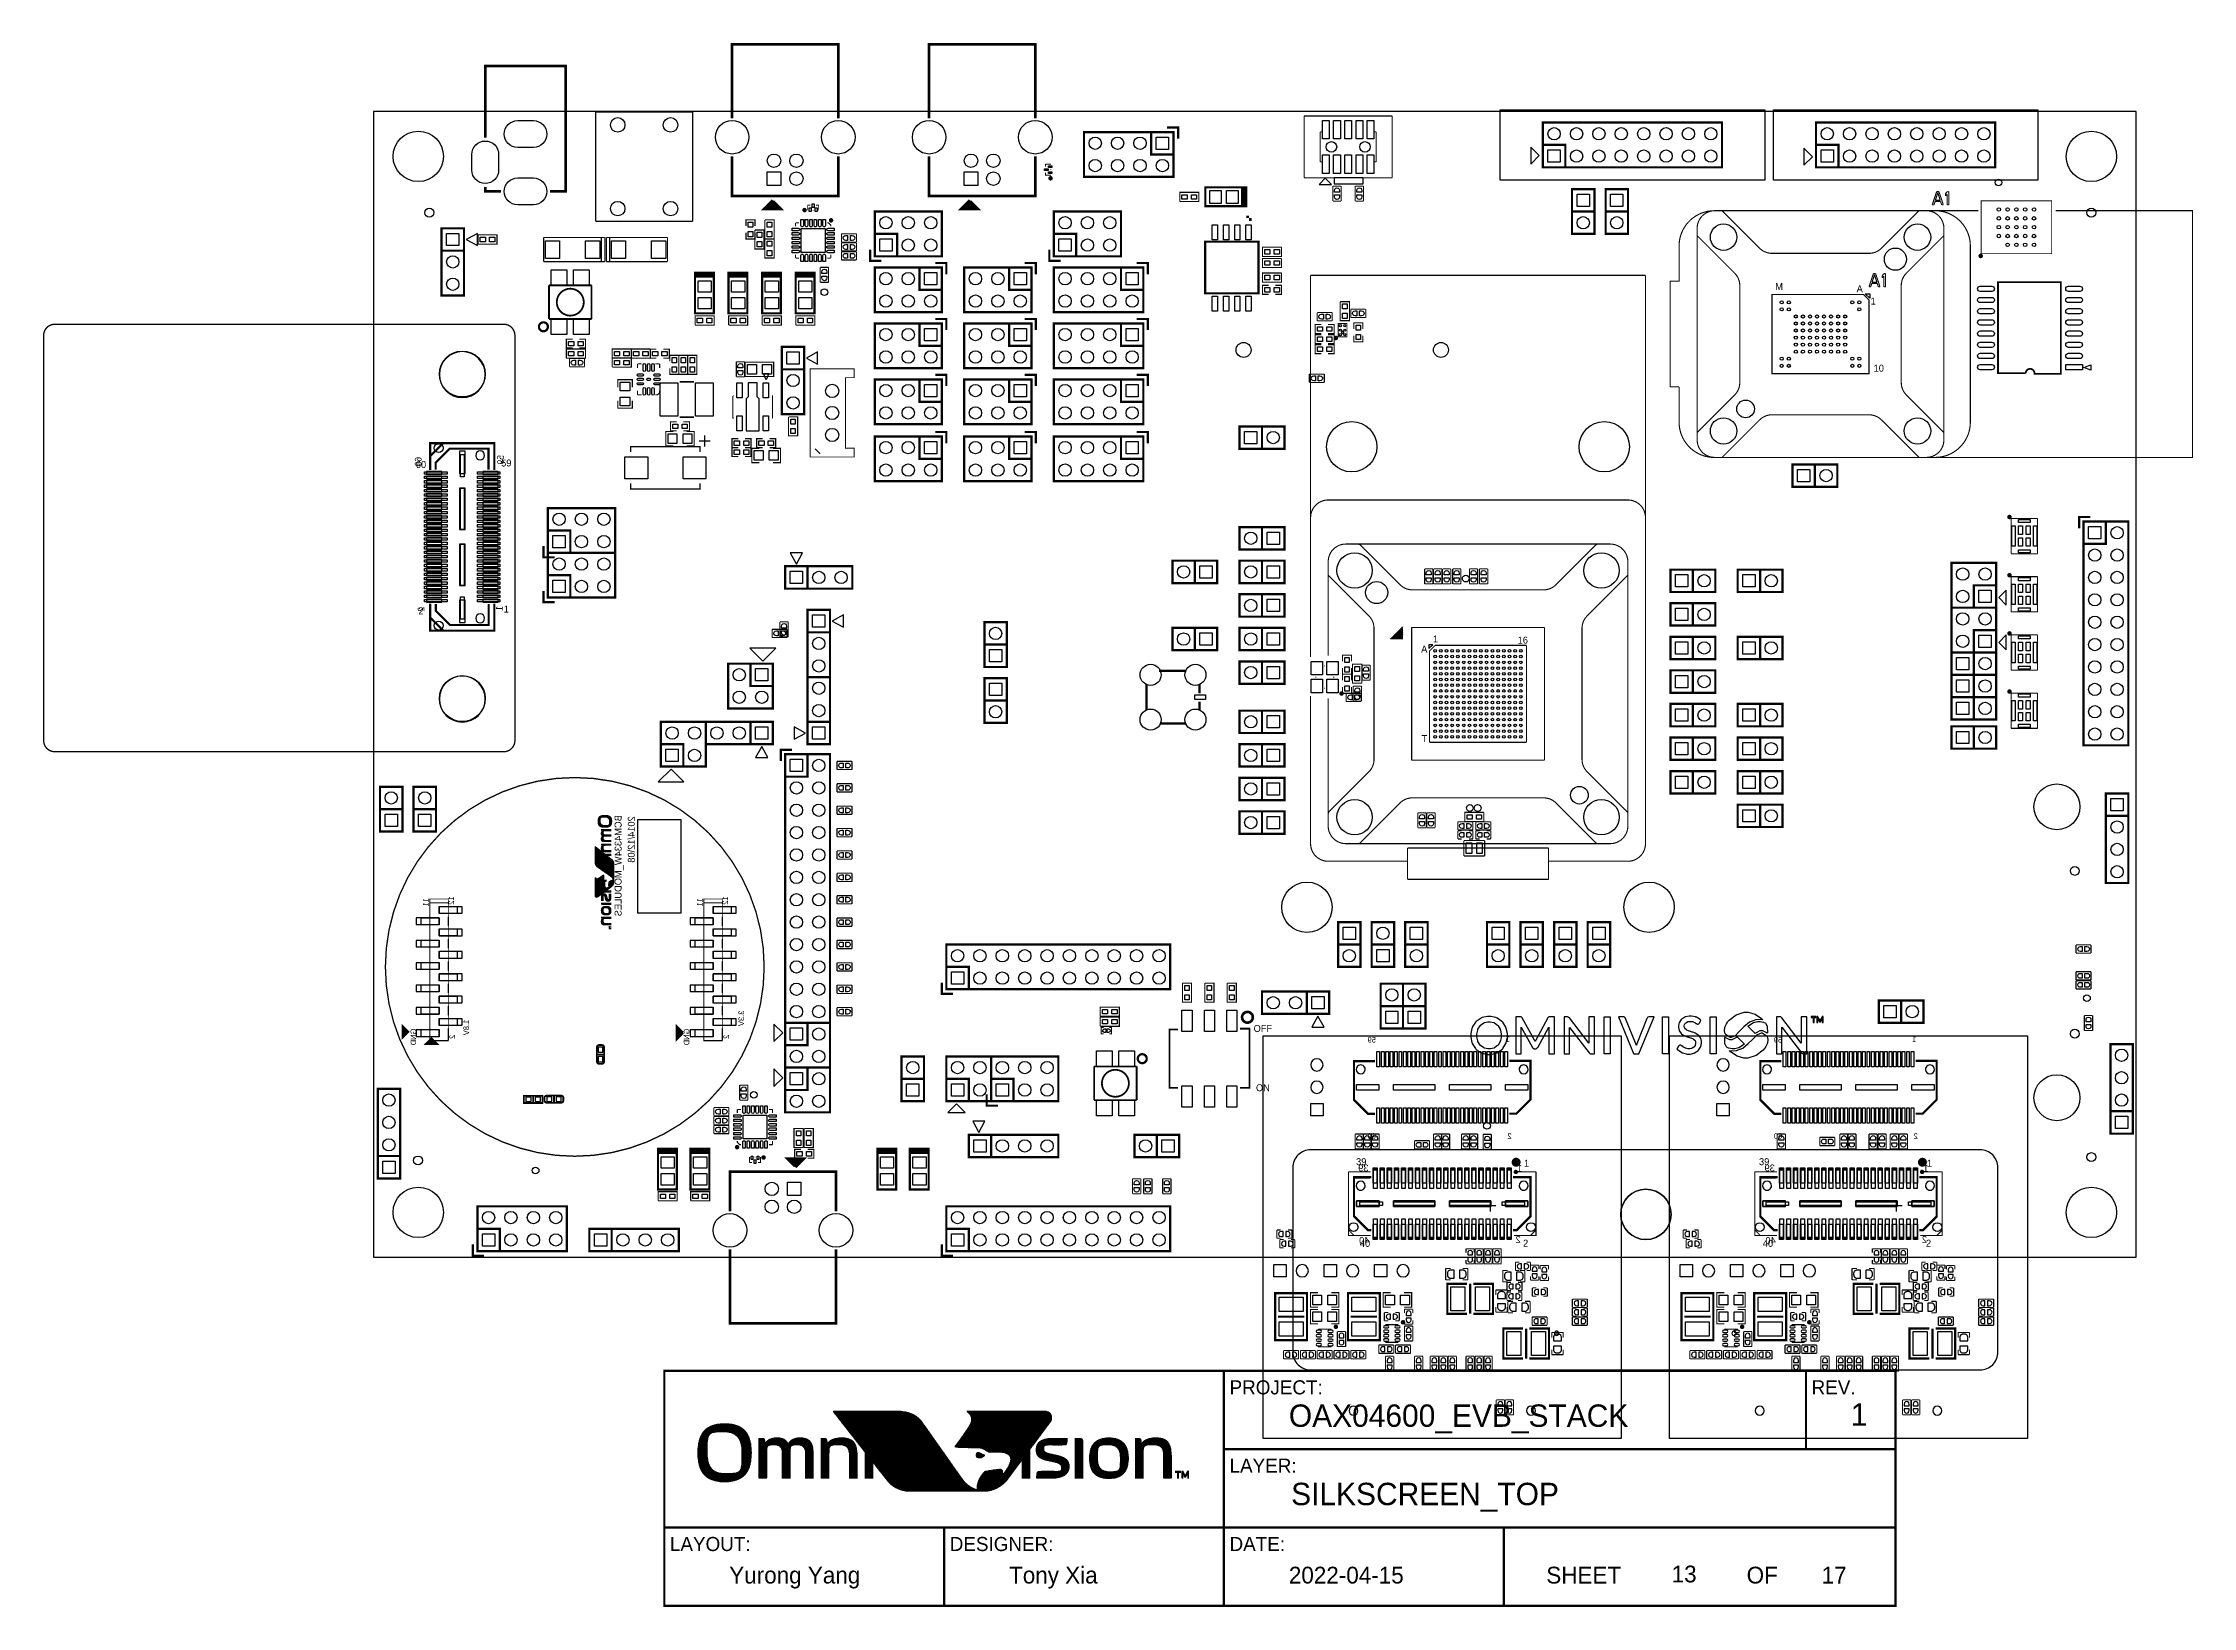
# Model space of a CAD drawing. Extents: x -163 to 81, y -104 to 74.
import ezdxf
from ezdxf.enums import TextEntityAlignment as Align

# ---------------------------------------------------------------- set-up
doc = ezdxf.new("R2010")
doc.units = 0
for name, color, linetype in [('BG_OUTLINE', 254, 'CONTINUOUS'), ('DF_SST', 232, 'CONTINUOUS'), ('DF_TITLE_BLOCK', 85, 'CONTINUOUS'), ('DF_TITLE_DATA', 140, 'CONTINUOUS'), ('PG_DISPLAY_TOP', 85, 'CONTINUOUS'), ('PG_SILKSCREEN_TOP', 7, 'CONTINUOUS'), ('PIN_TOP', 143, 'CONTINUOUS')]:
    doc.layers.add(name, color=color, linetype=linetype)

msp = doc.modelspace()

# ---------------------------------------------------------------- texts
at = {"layer": 'DF_SST'}
for s, height, p in [('SILKSCREEN_TOP', 2.54, (-21.209, -92.075)), ('13', 1.905, (21.971, -100.838))]:
    msp.add_text(s, height=height, dxfattribs=at).set_placement(p)
at = {"layer": 'DF_TITLE_BLOCK'}
for s, height, p in [('PROJECT:', 1.6002, (-28.194, -79.502)), ('REV.', 1.6002, (37.846, -79.502)), ('LAYER:', 1.6002, (-28.194, -88.392)), ('LAYOUT:', 1.6002, (-91.694, -97.282)), ('DESIGNER:', 1.6002, (-59.944, -97.282)), ('DATE:', 1.6002, (-28.194, -97.282)), ('SHEET', 1.905, (7.747, -100.965)), ('OF', 1.905, (30.48, -100.965))]:
    msp.add_text(s, height=height, dxfattribs=at).set_placement(p)
at = {"layer": 'DF_TITLE_DATA'}
for s, height, p in [('OAX04600_EVB_STACK', 2.54, (-21.463, -83.185)), ('1', 2.54, (42.291, -83.058)), ('Yurong Yang', 1.905, (-84.963, -100.965)), ('Tony Xia', 1.905, (-53.213, -100.965)), ('2022-04-15', 1.905, (-21.463, -100.965)), ('17', 1.905, (38.989, -100.965))]:
    msp.add_text(s, height=height, dxfattribs=at).set_placement(p)
at = {"layer": 'PG_DISPLAY_TOP', "text_generation_flag": 2}
for s, height, width, p in [('60', 0.762, 0.933333, (-119.8753, 26.88463)), ('59', 0.762, 0.933333, (-110.5281, 27.08783)), ('2', 0.762, 0.933333, (-119.5451, 9.86663)), ('1', 0.762, 0.933333, (-110.6805, 9.96823)), ('11', 0.635, 0.88, (-119.081296, -23.18639)), ('12', 0.635, 0.88, (-116.181378, -22.986492)), ('11', 0.635, 0.88, (-87.991696, -23.18639)), ('12', 0.635, 0.88, (-85.091778, -22.986492)), ('3.3V', 0.635, 0.88, (-83.277202, -35.946588)), ('GND', 0.635, 0.88, (-120.488964, -37.987986)), ('2', 0.635, 0.88, (-116.081302, -38.686486)), ('1.8V', 0.635, 0.88, (-114.488976, -36.987988)), ('GND', 0.635, 0.88, (-89.489026, -37.987986)), ('2', 0.635, 0.88, (-84.991702, -38.686486))]:
    msp.add_text(s, height=height, rotation=90, dxfattribs=dict(at, width=width)).set_placement(p)
for s, p in [('BCM4334W_MODULES', (-97.1804, -13.7668)), ('2014/12\\08', (-95.6818, -13.8938))]:
    msp.add_text(s, height=0.7874, rotation=90, dxfattribs=at).set_placement(p)
at = {"layer": 'PG_DISPLAY_TOP', "text_generation_flag": 2, "width": 0.88}
for s, p in [('59', (-11.5824, -39.56939)), ('1', (3.6322, -39.49319)), ('59', (34.5186, -39.56939)), ('1', (49.7332, -39.49319)), ('60', (-11.5824, -50.49139)), ('2', (3.81, -50.49139)), ('60', (34.5186, -50.49139)), ('2', (49.911, -50.49139))]:
    msp.add_text(s, height=0.635, dxfattribs=at).set_placement(p)
at = {"layer": 'PG_DISPLAY_TOP', "text_generation_flag": 2}
for s, p in [('39', (-12.4206, -54.19979)), ('1', (5.0292, -54.22519)), ('39', (33.6804, -54.19979)), ('1', (51.1302, -54.22519)), ('40', (-12.319, -62.42939)), ('2', (4.8514, -62.30239)), ('40', (33.782, -62.42939)), ('2', (50.9524, -62.30239))]:
    msp.add_text(s, height=0.7874, dxfattribs=at).set_placement(p)
at = {"layer": 'PG_SILKSCREEN_TOP'}
for s, p in [('M', (34.163, 45.8343)), ('A', (43.307, 45.5803)), ('1', (44.831, 44.1833)), ('10', (45.466, 36.5633)), ('A', (-6.096, 4.6863)), ('1', (-4.826, 5.8293)), ('16', (5.08, 5.7023)), ('T', (-6.096, -5.4737))]:
    msp.add_text(s, height=0.7874, dxfattribs=at).set_placement(p, align=Align.CENTER)
for s, p in [('60', (-120.523, 25.627076)), ('59', (-110.8456, 25.804876)), ('2', (-120.2309, 9.028176)), ('1', (-110.5535, 9.231376)), ('OFF', (-25.4635, -38.3667)), ('ON', (-25.1968, -45.0977)), ('39', (-13.83919, -53.48859)), ('1', (5.21081, -53.66639)), ('39', (31.88081, -53.48859)), ('1', (50.93081, -53.66639)), ('40', (-13.40739, -62.75959)), ('2', (5.10921, -62.73419)), ('40', (32.31261, -62.75959)), ('2', (50.82921, -62.73419))]:
    msp.add_text(s, height=0.7874, dxfattribs=at).set_placement(p)

# ---------------------------------------------------------------- linework, layer by layer
at = {"layer": 'BG_OUTLINE'}
msp.add_lwpolyline([(-125.323854, -63.92799), (74.676, -63.92799), (74.676, 66.072004), (-125.323854, 66.072004)], close=True, dxfattribs=at)
at = {"layer": 'DF_TITLE_BLOCK', "const_width": 0.254}
for points in [[(-92.329, -103.505), (47.371, -103.505), (47.371, -76.835), (-92.329, -76.835), (-92.329, -103.505)], [(-28.829, -94.615), (-28.829, -76.835)], [(37.211, -85.725), (37.211, -76.835)], [(-28.829, -85.725), (47.371, -85.725)], [(-92.329, -94.615), (47.244, -94.615)], [(-60.579, -103.505), (-60.579, -94.615)], [(-28.829, -103.505), (-28.829, -94.615)], [(2.921, -103.505), (2.921, -94.615)]]:
    msp.add_lwpolyline(points, dxfattribs=at)
at = {"layer": 'DF_TITLE_BLOCK'}
for points in [[(-86.5759, -82.9437), (-84.3915, -82.9437)], [(-86.4743, -82.9183), (-84.4931, -82.9183)], [(-86.3473, -82.8929), (-84.6201, -82.8929)], [(-86.1949, -82.8675), (-84.7979, -82.8675)], [(-85.9917, -82.8421), (-85.9663, -82.8421)], [(-85.9409, -82.8421), (-85.0519, -82.8421)], [(-85.0265, -82.8421), (-84.9757, -82.8421)], [(-73.1647, -81.4197), (-65.5193, -81.4197)], [(-73.1647, -81.4451), (-65.2653, -81.4451)], [(-73.1393, -81.4705), (-65.0621, -81.4705)], [(-73.1139, -81.4959), (-64.9351, -81.4959)], [(-73.0885, -81.5213), (-64.8081, -81.5213)], [(-73.0631, -81.5467), (-64.7319, -81.5467)], [(-73.0631, -81.5721), (-64.6303, -81.5721)], [(-73.0377, -81.5975), (-64.5541, -81.5975)], [(-73.0123, -81.6229), (-64.4779, -81.6229)], [(-72.9869, -81.6483), (-64.4271, -81.6483)], [(-72.9869, -81.6737), (-64.3509, -81.6737)], [(-72.9615, -81.6991), (-64.2747, -81.6991)], [(-72.9361, -81.7245), (-64.2239, -81.7245)], [(-72.9107, -81.7499), (-64.1731, -81.7499)], [(-72.8853, -81.7753), (-64.1223, -81.7753)], [(-72.8853, -81.8007), (-64.0715, -81.8007)], [(-72.8599, -81.8261), (-64.0207, -81.8261)], [(-72.8345, -81.8515), (-63.9699, -81.8515)], [(-72.8091, -81.8769), (-63.9191, -81.8769)], [(-72.8091, -81.9023), (-63.8937, -81.9023)], [(-72.7837, -81.9277), (-63.8429, -81.9277)], [(-72.7583, -81.9531), (-63.7921, -81.9531)], [(-72.7329, -81.9785), (-63.7667, -81.9785)], [(-72.7075, -82.0039), (-63.7159, -82.0039)], [(-72.7075, -82.0293), (-63.6905, -82.0293)], [(-72.6821, -82.0547), (-63.6651, -82.0547)], [(-72.6567, -82.0801), (-63.6143, -82.0801)], [(-72.6313, -82.1055), (-63.5889, -82.1055)], [(-72.6059, -82.1309), (-63.5635, -82.1309)], [(-72.6059, -82.1563), (-63.5127, -82.1563)], [(-72.5805, -82.1817), (-63.4873, -82.1817)], [(-72.5551, -82.2071), (-63.4619, -82.2071)], [(-72.5297, -82.2325), (-63.4365, -82.2325)], [(-72.5297, -82.2579), (-63.4111, -82.2579)], [(-72.5043, -82.2833), (-63.3603, -82.2833)], [(-72.4789, -82.3087), (-63.3603, -82.3087)], [(-72.4535, -82.3341), (-63.3349, -82.3341)], [(-72.4281, -82.3595), (-63.3095, -82.3595)], [(-72.4281, -82.3849), (-63.2841, -82.3849)], [(-72.4027, -82.4103), (-63.2587, -82.4103)], [(-72.3773, -82.4357), (-63.2333, -82.4357)], [(-72.3519, -82.4611), (-63.2079, -82.4611)], [(-72.3519, -82.4865), (-63.1825, -82.4865)], [(-72.3265, -82.5119), (-63.1571, -82.5119)], [(-72.3011, -82.5373), (-63.1317, -82.5373)], [(-72.2757, -82.5627), (-63.1317, -82.5627)], [(-72.2503, -82.5881), (-63.1063, -82.5881)], [(-72.2503, -82.6135), (-63.0809, -82.6135)], [(-72.2249, -82.6389), (-63.0809, -82.6389)], [(-72.1995, -82.6643), (-63.0555, -82.6643)], [(-72.1741, -82.6897), (-63.0301, -82.6897)], [(-72.1741, -82.7151), (-63.0301, -82.7151)], [(-72.1487, -82.7405), (-63.0047, -82.7405)], [(-72.1233, -82.7659), (-62.9793, -82.7659)], [(-72.0979, -82.7913), (-62.9539, -82.7913)], [(-72.0725, -82.8167), (-62.9539, -82.8167)], [(-72.0725, -82.8421), (-62.9285, -82.8421)], [(-72.0471, -82.8675), (-62.9031, -82.8675)], [(-72.0217, -82.8929), (-62.9031, -82.8929)], [(-71.9963, -82.9183), (-62.8777, -82.9183)], [(-71.9709, -82.9437), (-62.8523, -82.9437)], [(-65.4939, -81.4197), (-65.4685, -81.4197)], [(-65.2399, -81.4451), (-65.2145, -81.4451)], [(-58.0009, -81.4197), (-49.0093, -81.4197)], [(-57.9755, -81.4451), (-48.8823, -81.4451)], [(-57.9247, -81.4705), (-48.8061, -81.4705)], [(-57.8993, -81.4959), (-48.7553, -81.4959)], [(-57.8739, -81.5213), (-48.7045, -81.5213)], [(-57.8485, -81.5467), (-48.6537, -81.5467)], [(-57.8231, -81.5721), (-48.6283, -81.5721)], [(-57.7977, -81.5975), (-48.6029, -81.5975)], [(-57.7723, -81.6229), (-48.5775, -81.6229)], [(-57.7469, -81.6483), (-48.5521, -81.6483)], [(-57.7215, -81.6737), (-48.5267, -81.6737)], [(-57.6961, -81.6991), (-48.5013, -81.6991)], [(-57.6707, -81.7245), (-48.4759, -81.7245)], [(-57.6707, -81.7499), (-48.4759, -81.7499)], [(-57.6453, -81.7753), (-48.4505, -81.7753)], [(-57.6453, -82.9183), (-48.7553, -82.9183)], [(-57.6453, -82.9437), (-48.7807, -82.9437)], [(-57.6199, -81.8007), (-48.4505, -81.8007)], [(-57.6199, -81.8261), (-48.4251, -81.8261)], [(-57.6199, -82.8675), (-48.7045, -82.8675)], [(-57.6199, -82.8929), (-48.7299, -82.8929)], [(-57.5945, -81.8515), (-48.4251, -81.8515)], [(-57.5945, -81.8769), (-48.3997, -81.8769)], [(-57.5945, -82.7913), (-48.6537, -82.7913)], [(-57.5945, -82.8167), (-48.6791, -82.8167)], [(-57.5945, -82.8421), (-48.7045, -82.8421)], [(-57.5691, -81.9023), (-48.3997, -81.9023)], [(-57.5691, -81.9277), (-48.3997, -81.9277)], [(-57.5691, -82.7405), (-48.6283, -82.7405)], [(-57.5691, -82.7659), (-48.6537, -82.7659)], [(-57.5437, -81.9531), (-48.3997, -81.9531)], [(-57.5437, -81.9785), (-48.3743, -81.9785)], [(-57.5437, -82.0039), (-48.3743, -82.0039)], [(-57.5437, -82.6643), (-48.5775, -82.6643)], [(-57.5437, -82.6897), (-48.5775, -82.6897)], [(-57.5437, -82.7151), (-48.6029, -82.7151)], [(-57.5183, -82.0293), (-48.3743, -82.0293)], [(-57.5183, -82.0547), (-48.3743, -82.0547)], [(-57.5183, -82.0801), (-48.3743, -82.0801)], [(-57.5183, -82.1055), (-48.3743, -82.1055)], [(-57.5183, -82.5627), (-48.5013, -82.5627)], [(-57.5183, -82.5881), (-48.5013, -82.5881)], [(-57.5183, -82.6135), (-48.5267, -82.6135)], [(-57.5183, -82.6389), (-48.5521, -82.6389)], [(-57.4929, -82.1309), (-48.3743, -82.1309)], [(-57.4929, -82.1563), (-48.3743, -82.1563)], [(-57.4929, -82.1817), (-48.3743, -82.1817)], [(-57.4929, -82.2071), (-48.3743, -82.2071)], [(-57.4929, -82.2325), (-48.3743, -82.2325)], [(-57.4929, -82.2579), (-48.3743, -82.2579)], [(-57.4929, -82.3087), (-48.3743, -82.3087)], [(-57.4929, -82.3341), (-48.3743, -82.3341)], [(-57.4929, -82.3849), (-48.3997, -82.3849)], [(-57.4929, -82.4103), (-48.3997, -82.4103)], [(-57.4929, -82.4357), (-48.4251, -82.4357)], [(-57.4929, -82.4611), (-48.4251, -82.4611)], [(-57.4929, -82.4865), (-48.4505, -82.4865)], [(-57.4929, -82.5119), (-48.4505, -82.5119)], [(-57.4929, -82.5373), (-48.4759, -82.5373)], [(-57.4675, -82.2833), (-48.3743, -82.2833)], [(-57.4675, -82.3595), (-48.3997, -82.3595)], [(-48.9839, -81.4197), (-48.9585, -81.4197)], [(-88.5063, -85.2297), (-87.4141, -85.2297)], [(-88.5063, -85.2551), (-87.4141, -85.2551)], [(-88.5063, -85.2805), (-87.4141, -85.2805)], [(-88.5063, -85.3059), (-87.4395, -85.3059)], [(-88.5063, -85.3313), (-87.4141, -85.3313)], [(-88.5063, -85.3567), (-87.4141, -85.3567)], [(-88.5063, -85.3821), (-87.4141, -85.3821)], [(-88.4809, -85.0773), (-87.4141, -85.0773)], [(-88.4809, -85.1027), (-87.4141, -85.1027)], [(-88.4809, -85.1281), (-87.4141, -85.1281)], [(-88.4809, -85.1535), (-87.4141, -85.1535)], [(-88.4809, -85.1789), (-87.4141, -85.1789)], [(-88.4809, -85.2043), (-87.4395, -85.2043)], [(-88.4555, -84.9503), (-87.4141, -84.9503)], [(-88.4555, -84.9757), (-87.4141, -84.9757)], [(-88.4555, -85.0011), (-87.4141, -85.0011)], [(-88.4555, -85.0265), (-87.4141, -85.0265)], [(-88.4555, -85.0519), (-87.4141, -85.0519)], [(-88.4301, -84.8487), (-87.4141, -84.8487)], [(-88.4301, -84.8741), (-87.4141, -84.8741)], [(-88.4301, -84.8995), (-87.4141, -84.8995)], [(-88.4301, -84.9249), (-87.4141, -84.9249)], [(-88.4047, -84.7471), (-87.3887, -84.7471)], [(-88.4047, -84.7725), (-87.3887, -84.7725)], [(-88.4047, -84.7979), (-87.4141, -84.7979)], [(-88.4047, -84.8233), (-87.3887, -84.8233)], [(-88.3793, -84.6455), (-87.3887, -84.6455)], [(-88.3793, -84.6709), (-87.3887, -84.6709)], [(-88.3793, -84.6963), (-87.3887, -84.6963)], [(-88.3793, -84.7217), (-87.3887, -84.7217)], [(-88.3539, -84.5693), (-87.3887, -84.5693)], [(-88.3539, -84.5947), (-87.3887, -84.5947)], [(-88.3539, -84.6201), (-87.3887, -84.6201)], [(-88.3285, -84.4931), (-87.3633, -84.4931)], [(-88.3285, -84.5185), (-87.3633, -84.5185)], [(-88.3285, -84.5439), (-87.3633, -84.5439)], [(-88.3031, -84.4423), (-87.3633, -84.4423)], [(-88.3031, -84.4677), (-87.3633, -84.4677)], [(-88.2777, -84.3661), (-87.3379, -84.3661)], [(-88.2777, -84.3915), (-87.3379, -84.3915)], [(-88.2777, -84.4169), (-87.3379, -84.4169)], [(-88.2523, -84.3153), (-87.3125, -84.3153)], [(-88.2523, -84.3407), (-87.3379, -84.3407)], [(-88.2269, -84.2645), (-87.3125, -84.2645)], [(-88.2269, -84.2899), (-87.3125, -84.2899)], [(-88.2015, -84.2137), (-87.2871, -84.2137)], [(-88.2015, -84.2391), (-87.3125, -84.2391)], [(-88.1761, -84.1629), (-87.2617, -84.1629)], [(-88.1761, -84.1883), (-87.2871, -84.1883)], [(-88.1507, -84.1121), (-87.2363, -84.1121)], [(-88.1507, -84.1375), (-87.2617, -84.1375)], [(-88.1253, -84.0613), (-87.2109, -84.0613)], [(-88.1253, -84.0867), (-87.2109, -84.0867)], [(-88.0999, -84.0105), (-87.1601, -84.0105)], [(-88.0999, -84.0359), (-87.1855, -84.0359)], [(-88.0745, -83.9851), (-87.1347, -83.9851)], [(-88.0491, -83.9343), (-87.0839, -83.9343)], [(-88.0491, -83.9597), (-87.1093, -83.9597)], [(-88.0237, -83.9089), (-87.0331, -83.9089)], [(-87.9983, -83.8581), (-86.9315, -83.8581)], [(-87.9983, -83.8835), (-87.0077, -83.8835)], [(-87.9729, -83.8327), (-86.8807, -83.8327)], [(-87.9475, -83.8073), (-86.7791, -83.8073)], [(-87.9221, -83.7565), (-86.4489, -83.7565)], [(-87.9221, -83.7819), (-86.6775, -83.7819)], [(-87.8967, -83.7311), (-85.8901, -83.7311)], [(-87.8713, -83.7057), (-83.0961, -83.7057)], [(-87.8459, -83.6803), (-83.1215, -83.6803)], [(-87.8205, -83.6549), (-83.1469, -83.6549)], [(-87.7951, -83.6295), (-83.1723, -83.6295)], [(-87.7697, -83.5787), (-83.2231, -83.5787)], [(-87.7697, -83.6041), (-83.1977, -83.6041)], [(-87.7189, -83.5533), (-83.2485, -83.5533)], [(-87.6935, -83.5279), (-83.2739, -83.5279)], [(-87.6681, -83.5025), (-83.2993, -83.5025)], [(-87.6427, -83.4771), (-83.3247, -83.4771)], [(-87.6173, -83.4517), (-83.3501, -83.4517)], [(-87.5919, -83.4263), (-83.4009, -83.4263)], [(-87.5411, -83.4009), (-83.4263, -83.4009)], [(-87.5157, -83.3755), (-83.4517, -83.3755)], [(-87.4903, -83.3501), (-83.5025, -83.3501)], [(-87.4395, -83.3247), (-83.5279, -83.3247)], [(-87.4141, -83.2993), (-83.5533, -83.2993)], [(-87.3633, -83.2739), (-83.6041, -83.2739)], [(-87.3379, -83.2485), (-83.6549, -83.2485)], [(-87.2871, -83.2231), (-83.6803, -83.2231)], [(-87.2363, -83.1977), (-83.7311, -83.1977)], [(-87.1855, -83.1723), (-83.7819, -83.1723)], [(-87.1347, -83.1469), (-83.8327, -83.1469)], [(-87.0839, -83.1215), (-83.8835, -83.1215)], [(-87.0331, -83.0961), (-83.9343, -83.0961)], [(-86.9823, -83.0707), (-84.0105, -83.0707)], [(-86.9061, -83.0453), (-84.0613, -83.0453)], [(-86.8299, -83.0199), (-84.1375, -83.0199)], [(-86.7537, -82.9945), (-84.2137, -82.9945)], [(-86.6775, -82.9691), (-84.3153, -82.9691)], [(-86.6521, -83.7819), (-86.6267, -83.7819)], [(-86.4235, -83.7565), (-86.3981, -83.7565)], [(-85.8647, -83.7311), (-85.7377, -83.7311)], [(-85.7123, -83.7311), (-85.6361, -83.7311)], [(-85.6107, -83.7311), (-85.5345, -83.7311)], [(-85.5091, -83.7311), (-85.4329, -83.7311)], [(-85.4075, -83.7311), (-83.0961, -83.7311)], [(-85.1535, -83.7565), (-85.1281, -83.7565)], [(-85.1027, -83.7565), (-83.0707, -83.7565)], [(-84.9757, -83.7819), (-83.0453, -83.7819)], [(-84.8233, -83.8073), (-83.0199, -83.8073)], [(-84.7471, -83.8327), (-83.0199, -83.8327)], [(-84.6709, -83.8581), (-82.9945, -83.8581)], [(-84.5947, -83.8835), (-82.9691, -83.8835)], [(-84.5439, -83.9089), (-82.9437, -83.9089)], [(-84.4931, -83.9343), (-82.9437, -83.9343)], [(-84.4169, -83.9597), (-82.9183, -83.9597)], [(-84.3915, -83.9851), (-82.8929, -83.9851)], [(-84.3407, -84.0105), (-82.8929, -84.0105)], [(-84.3153, -84.0359), (-82.8675, -84.0359)], [(-84.2645, -84.0613), (-82.8675, -84.0613)], [(-84.2391, -84.0867), (-82.8421, -84.0867)], [(-84.2137, -84.1121), (-82.8421, -84.1121)], [(-84.1629, -84.1375), (-82.8167, -84.1375)], [(-84.1375, -84.1629), (-82.8167, -84.1629)], [(-84.1121, -84.1883), (-82.7913, -84.1883)], [(-84.0867, -84.2137), (-82.7913, -84.2137)], [(-84.0613, -84.2391), (-82.7659, -84.2391)], [(-84.0359, -84.2645), (-82.7659, -84.2645)], [(-84.0105, -84.2899), (-82.7405, -84.2899)], [(-83.9851, -84.3153), (-82.7405, -84.3153)], [(-83.9851, -84.3407), (-82.7151, -84.3407)], [(-83.9597, -84.3661), (-82.7151, -84.3661)], [(-83.9343, -84.3915), (-82.7151, -84.3915)], [(-83.9343, -84.4169), (-82.6897, -84.4169)], [(-83.9089, -84.4423), (-82.6897, -84.4423)], [(-83.8835, -84.4677), (-82.6643, -84.4677)], [(-83.8835, -84.4931), (-82.6643, -84.4931)], [(-83.8581, -84.5185), (-82.6643, -84.5185)], [(-83.8327, -84.5439), (-82.6389, -84.5439)], [(-83.8327, -84.5693), (-82.6389, -84.5693)], [(-83.8073, -84.5947), (-82.6389, -84.5947)], [(-83.8073, -84.6201), (-82.6135, -84.6201)], [(-83.7819, -84.6455), (-82.6135, -84.6455)], [(-83.7819, -84.6709), (-82.6135, -84.6709)], [(-83.7819, -84.6963), (-82.6135, -84.6963)], [(-83.7565, -84.7217), (-82.5881, -84.7217)], [(-83.7565, -84.7471), (-82.5881, -84.7471)], [(-83.7311, -84.7725), (-82.5881, -84.7725)], [(-83.7311, -84.7979), (-82.5627, -84.7979)], [(-83.7311, -84.8233), (-82.5627, -84.8233)], [(-83.7057, -84.8487), (-82.5627, -84.8487)], [(-83.7057, -84.8741), (-82.5627, -84.8741)], [(-83.7057, -84.8995), (-82.5373, -84.8995)], [(-83.6803, -84.9249), (-82.5373, -84.9249)], [(-83.6803, -84.9503), (-82.5373, -84.9503)], [(-83.6803, -84.9757), (-82.5373, -84.9757)], [(-83.6803, -85.0011), (-82.5373, -85.0011)], [(-83.6549, -85.0265), (-82.5119, -85.0265)], [(-83.6549, -85.0519), (-82.5119, -85.0519)], [(-83.6549, -85.1027), (-82.5119, -85.1027)], [(-83.6295, -85.0773), (-82.5119, -85.0773)], [(-83.6295, -85.1281), (-82.4865, -85.1281)], [(-83.6295, -85.1535), (-82.5119, -85.1535)], [(-83.6295, -85.1789), (-82.4865, -85.1789)], [(-83.6295, -85.2043), (-82.4865, -85.2043)], [(-83.6041, -85.2297), (-82.4865, -85.2297)], [(-83.6041, -85.2551), (-82.4865, -85.2551)], [(-83.6041, -85.2805), (-82.4865, -85.2805)], [(-83.6041, -85.3059), (-82.4865, -85.3059)], [(-83.6041, -85.3313), (-82.4865, -85.3313)], [(-83.6041, -85.3567), (-82.4611, -85.3567)], [(-83.5787, -85.3821), (-82.4611, -85.3821)], [(-81.6229, -84.5439), (-80.9879, -84.5439)], [(-81.6229, -84.6455), (-80.9117, -84.6455)], [(-81.6229, -84.7471), (-80.9117, -84.7471)], [(-81.6229, -84.8487), (-80.8863, -84.8487)], [(-81.6229, -84.9503), (-80.8863, -84.9503)], [(-81.6229, -85.0519), (-78.2955, -85.0519)], [(-81.6229, -85.1535), (-75.5777, -85.1535)], [(-81.6229, -85.2551), (-80.4291, -85.2551)], [(-81.6229, -85.3567), (-80.5815, -85.3567)], [(-81.5975, -84.4931), (-81.1657, -84.4931)], [(-81.5975, -84.5185), (-81.0387, -84.5185)], [(-81.5975, -84.5693), (-80.9625, -84.5693)], [(-81.5975, -84.5947), (-80.9371, -84.5947)], [(-81.5975, -84.6201), (-80.9371, -84.6201)], [(-81.5975, -84.6709), (-80.9117, -84.6709)], [(-81.5975, -84.6963), (-80.9117, -84.6963)], [(-81.5975, -84.7217), (-80.9117, -84.7217)], [(-81.5975, -84.7725), (-80.8863, -84.7725)], [(-81.5975, -84.7979), (-80.9117, -84.7979)], [(-81.5975, -84.8233), (-80.8863, -84.8233)], [(-81.5975, -84.8741), (-80.8863, -84.8741)], [(-81.5975, -84.8995), (-80.8863, -84.8995)], [(-81.5975, -84.9249), (-80.8863, -84.9249)], [(-81.5975, -84.9757), (-80.8863, -84.9757)], [(-81.5975, -85.0011), (-80.8863, -85.0011)], [(-81.5975, -85.0265), (-78.3209, -85.0265)], [(-81.5975, -85.0773), (-78.2955, -85.0773)], [(-81.5975, -85.1027), (-75.6031, -85.1027)], [(-81.5975, -85.1281), (-75.6031, -85.1281)], [(-81.5975, -85.1789), (-75.5777, -85.1789)], [(-81.5975, -85.2043), (-75.5523, -85.2043)], [(-81.5975, -85.2297), (-80.3275, -85.2297)], [(-81.5975, -85.2805), (-80.4799, -85.2805)], [(-81.5975, -85.3059), (-80.5307, -85.3059)], [(-81.5975, -85.3313), (-80.5561, -85.3313)], [(-81.5975, -85.3821), (-80.5815, -85.3821)], [(-80.8609, -85.0011), (-78.3209, -85.0011)], [(-80.8355, -84.9503), (-78.3463, -84.9503)], [(-80.8355, -84.9757), (-78.3463, -84.9757)], [(-80.8101, -84.9249), (-78.3717, -84.9249)], [(-80.7847, -84.8995), (-78.3971, -84.8995)], [(-80.7593, -84.8487), (-78.4225, -84.8487)], [(-80.7593, -84.8741), (-78.3971, -84.8741)], [(-80.7085, -84.7979), (-78.4733, -84.7979)], [(-80.7085, -84.8233), (-78.4479, -84.8233)], [(-80.6577, -84.7725), (-78.4987, -84.7725)], [(-80.6323, -84.7471), (-78.5241, -84.7471)], [(-80.6069, -84.7217), (-78.5495, -84.7217)], [(-80.5561, -84.6963), (-78.5749, -84.6963)], [(-80.5307, -84.6709), (-78.6003, -84.6709)], [(-80.4799, -84.6455), (-78.6511, -84.6455)], [(-80.4291, -84.6201), (-78.6765, -84.6201)], [(-80.3783, -84.5947), (-78.7273, -84.5947)], [(-80.3275, -84.5693), (-78.7781, -84.5693)], [(-80.3021, -85.2297), (-80.2767, -85.2297)], [(-80.2513, -84.5439), (-78.8289, -84.5439)], [(-80.1751, -84.5185), (-78.9051, -84.5185)], [(-80.0989, -84.4931), (-78.9813, -84.4931)], [(-79.9973, -84.4677), (-79.0575, -84.4677)], [(-79.8449, -84.4423), (-79.2099, -84.4423)], [(-79.6163, -85.2297), (-79.5909, -85.2297)], [(-79.5655, -85.2297), (-77.6859, -85.2297)], [(-79.4893, -85.2551), (-77.7875, -85.2551)], [(-79.3877, -85.2805), (-77.8383, -85.2805)], [(-79.3369, -85.3059), (-77.8891, -85.3059)], [(-79.3115, -85.3313), (-77.9145, -85.3313)], [(-79.2607, -85.3567), (-77.9399, -85.3567)], [(-79.2353, -85.3821), (-77.9399, -85.3821)], [(-78.2447, -85.0519), (-75.6285, -85.0519)], [(-78.2447, -85.0773), (-75.6285, -85.0773)], [(-78.2193, -85.0011), (-75.6539, -85.0011)], [(-78.2193, -85.0265), (-75.6539, -85.0265)], [(-78.1939, -84.9757), (-75.6793, -84.9757)], [(-78.1685, -84.9249), (-75.7047, -84.9249)], [(-78.1685, -84.9503), (-75.7047, -84.9503)], [(-78.1431, -84.8995), (-75.7301, -84.8995)], [(-78.1177, -84.8741), (-75.7555, -84.8741)], [(-78.0923, -84.8487), (-75.7809, -84.8487)], [(-78.0669, -84.8233), (-75.7809, -84.8233)], [(-78.0415, -84.7979), (-75.8063, -84.7979)], [(-78.0161, -84.7725), (-75.8317, -84.7725)], [(-77.9907, -84.7471), (-75.8571, -84.7471)], [(-77.9653, -84.7217), (-75.9079, -84.7217)], [(-77.9145, -84.6963), (-75.9333, -84.6963)], [(-77.8891, -84.6709), (-75.9587, -84.6709)], [(-77.8383, -84.6455), (-76.0095, -84.6455)], [(-77.7875, -84.6201), (-76.0349, -84.6201)], [(-77.7367, -84.5947), (-76.0857, -84.5947)], [(-77.6859, -84.5693), (-76.1365, -84.5693)], [(-77.6605, -85.2297), (-77.6351, -85.2297)], [(-77.6351, -84.5439), (-76.1873, -84.5439)], [(-77.5335, -84.5185), (-76.2635, -84.5185)], [(-77.4573, -84.4931), (-76.3397, -84.4931)], [(-77.3557, -84.4677), (-76.4413, -84.4677)], [(-77.2033, -84.4423), (-76.5937, -84.4423)], [(-76.9493, -85.2297), (-75.5523, -85.2297)], [(-76.8477, -85.2551), (-75.5523, -85.2551)], [(-76.7715, -85.2805), (-75.5269, -85.2805)], [(-76.7207, -85.3059), (-75.5269, -85.3059)], [(-76.6699, -85.3313), (-75.5269, -85.3313)], [(-76.6445, -85.3567), (-75.5015, -85.3567)], [(-76.5937, -85.3821), (-75.5015, -85.3821)], [(-74.5617, -84.5185), (-74.0283, -84.5185)], [(-74.5617, -84.5439), (-73.9521, -84.5439)], [(-74.5617, -84.5947), (-73.9013, -84.5947)], [(-74.5617, -84.6201), (-73.8759, -84.6201)], [(-74.5617, -84.6455), (-73.8759, -84.6455)], [(-74.5617, -84.6709), (-73.8759, -84.6709)], [(-74.5617, -84.6963), (-73.8505, -84.6963)], [(-74.5617, -84.7471), (-73.8505, -84.7471)], [(-74.5617, -84.7725), (-73.8505, -84.7725)], [(-74.5617, -84.7979), (-73.8505, -84.7979)], [(-74.5617, -84.8487), (-73.8505, -84.8487)], [(-74.5617, -84.8741), (-73.8251, -84.8741)], [(-74.5617, -84.8995), (-73.8505, -84.8995)], [(-74.5617, -84.9503), (-73.8251, -84.9503)], [(-74.5617, -84.9757), (-73.8251, -84.9757)], [(-74.5617, -85.0011), (-73.8251, -85.0011)], [(-74.5617, -85.0519), (-73.8505, -85.0519)], [(-74.5617, -85.0773), (-70.7009, -85.0773)], [(-74.5617, -85.1027), (-70.7009, -85.1027)], [(-74.5617, -85.1535), (-70.6755, -85.1535)], [(-74.5617, -85.1789), (-70.6501, -85.1789)], [(-74.5617, -85.2043), (-72.9615, -85.2043)], [(-74.5617, -85.2551), (-73.2917, -85.2551)], [(-74.5617, -85.2805), (-73.3425, -85.2805)], [(-74.5617, -85.3059), (-73.3933, -85.3059)], [(-74.5617, -85.3567), (-73.4695, -85.3567)], [(-74.5617, -85.3821), (-73.4949, -85.3821)], [(-74.5363, -84.4931), (-74.5109, -84.4931)], [(-74.5363, -84.5693), (-73.9267, -84.5693)], [(-74.5363, -84.7217), (-73.8505, -84.7217)], [(-74.5363, -84.8233), (-73.8505, -84.8233)], [(-74.5363, -84.9249), (-73.8251, -84.9249)], [(-74.5363, -85.0265), (-73.8251, -85.0265)], [(-74.5363, -85.1281), (-70.6755, -85.1281)], [(-74.5363, -85.2297), (-73.1647, -85.2297)], [(-74.5363, -85.3313), (-73.4441, -85.3313)], [(-74.4855, -84.4931), (-74.4347, -84.4931)], [(-74.4093, -84.4931), (-74.3585, -84.4931)], [(-74.3331, -84.4931), (-74.2823, -84.4931)], [(-74.2569, -84.4931), (-74.2315, -84.4931)], [(-73.7997, -85.0519), (-70.7263, -85.0519)], [(-73.7743, -85.0011), (-70.7517, -85.0011)], [(-73.7743, -85.0265), (-70.7517, -85.0265)], [(-73.7489, -84.9757), (-70.7771, -84.9757)], [(-73.7235, -84.9503), (-70.8025, -84.9503)], [(-73.6981, -84.8995), (-70.8279, -84.8995)], [(-73.6981, -84.9249), (-70.8279, -84.9249)], [(-73.6473, -84.8741), (-70.8533, -84.8741)], [(-73.6219, -84.8487), (-70.8787, -84.8487)], [(-73.5965, -84.8233), (-70.9041, -84.8233)], [(-73.5711, -84.7979), (-70.9295, -84.7979)], [(-73.5457, -84.7725), (-70.9803, -84.7725)], [(-73.4949, -84.7471), (-71.0057, -84.7471)], [(-73.4695, -84.7217), (-71.0311, -84.7217)], [(-73.4187, -84.6963), (-71.0819, -84.6963)], [(-73.3679, -84.6709), (-71.1073, -84.6709)], [(-73.3171, -84.6455), (-71.1581, -84.6455)], [(-73.2663, -84.6201), (-71.2089, -84.6201)], [(-73.2155, -84.5947), (-71.2597, -84.5947)], [(-73.1393, -84.5693), (-71.3105, -84.5693)], [(-73.0631, -84.5439), (-71.3867, -84.5439)], [(-72.9869, -84.5185), (-71.4629, -84.5185)], [(-72.9361, -85.2043), (-72.8599, -85.2043)], [(-72.8853, -84.4931), (-71.5391, -84.4931)], [(-72.8091, -85.2043), (-72.7837, -85.2043)], [(-72.7583, -84.4677), (-71.6661, -84.4677)], [(-72.7329, -85.2043), (-72.7075, -85.2043)], [(-72.6567, -85.2043), (-72.6313, -85.2043)], [(-72.5805, -84.4423), (-72.5551, -84.4423)], [(-72.5805, -85.2043), (-72.5551, -85.2043)], [(-72.5297, -84.4423), (-71.8439, -84.4423)], [(-72.5043, -85.2043), (-72.4789, -85.2043)], [(-72.4281, -85.2043), (-72.4027, -85.2043)], [(-72.3519, -85.2043), (-72.3265, -85.2043)], [(-72.3011, -85.2043), (-70.6501, -85.2043)], [(-72.1233, -85.2297), (-72.0979, -85.2297)], [(-72.0725, -85.2297), (-70.6247, -85.2297)], [(-71.9963, -85.2551), (-70.6247, -85.2551)], [(-71.9709, -82.9691), (-62.8523, -82.9691)], [(-71.9455, -82.9945), (-62.8269, -82.9945)], [(-71.9201, -83.0199), (-62.8015, -83.0199)], [(-71.8947, -83.0453), (-62.7761, -83.0453)], [(-71.8947, -83.0707), (-62.7761, -83.0707)], [(-71.8947, -85.2805), (-70.5993, -85.2805)], [(-71.8693, -83.0961), (-62.7507, -83.0961)], [(-71.8439, -83.1215), (-62.7253, -83.1215)], [(-71.8439, -85.3059), (-70.5993, -85.3059)], [(-71.8185, -83.1469), (-62.6999, -83.1469)], [(-71.7931, -83.1723), (-62.6999, -83.1723)], [(-71.7931, -83.1977), (-62.6745, -83.1977)], [(-71.7931, -85.3313), (-70.5993, -85.3313)], [(-71.7677, -83.2231), (-62.6491, -83.2231)], [(-71.7423, -83.2485), (-62.6491, -83.2485)], [(-71.7423, -85.3567), (-70.5739, -85.3567)], [(-71.7169, -83.2739), (-62.6237, -83.2739)], [(-71.6915, -83.2993), (-62.5983, -83.2993)], [(-71.6915, -83.3247), (-62.5983, -83.3247)], [(-71.6915, -85.3821), (-70.5739, -85.3821)], [(-71.6661, -83.3501), (-62.5729, -83.3501)], [(-71.6407, -83.3755), (-62.5475, -83.3755)], [(-71.6153, -83.4009), (-62.5221, -83.4009)], [(-71.6153, -83.4263), (-62.5221, -83.4263)], [(-71.5899, -83.4517), (-62.4967, -83.4517)], [(-71.5645, -83.4771), (-62.4713, -83.4771)], [(-71.5391, -83.5025), (-62.4713, -83.5025)], [(-71.5137, -83.5279), (-62.4459, -83.5279)], [(-71.5137, -83.5533), (-62.4205, -83.5533)], [(-71.4883, -83.5787), (-62.4205, -83.5787)], [(-71.4629, -83.6041), (-62.3951, -83.6041)], [(-71.4375, -83.6295), (-62.3697, -83.6295)], [(-71.4121, -83.6549), (-62.3443, -83.6549)], [(-71.4121, -83.6803), (-62.3443, -83.6803)], [(-71.3867, -83.7057), (-62.3189, -83.7057)], [(-71.3613, -83.7311), (-62.2935, -83.7311)], [(-71.3359, -83.7565), (-62.2935, -83.7565)], [(-71.3359, -83.7819), (-62.2681, -83.7819)], [(-71.3105, -83.8073), (-62.2427, -83.8073)], [(-71.2851, -83.8327), (-62.2427, -83.8327)], [(-71.2597, -83.8581), (-62.2173, -83.8581)], [(-71.2343, -83.8835), (-62.1919, -83.8835)], [(-71.2343, -83.9089), (-62.1665, -83.9089)], [(-71.2089, -83.9343), (-62.1665, -83.9343)], [(-71.1835, -83.9597), (-62.1411, -83.9597)], [(-71.1581, -83.9851), (-62.1157, -83.9851)], [(-71.1581, -84.0105), (-62.1157, -84.0105)], [(-71.1327, -84.0359), (-62.0903, -84.0359)], [(-71.1073, -84.0613), (-62.0649, -84.0613)], [(-71.0819, -84.0867), (-62.0395, -84.0867)], [(-71.0565, -84.1121), (-62.0395, -84.1121)], [(-71.0565, -84.1375), (-62.0141, -84.1375)], [(-71.0311, -84.1629), (-61.9887, -84.1629)], [(-71.0057, -84.1883), (-61.9887, -84.1883)], [(-70.9803, -84.2137), (-61.9633, -84.2137)], [(-70.9549, -84.2391), (-61.9379, -84.2391)], [(-70.9549, -84.2645), (-61.9125, -84.2645)], [(-70.9295, -84.2899), (-61.9125, -84.2899)], [(-70.9041, -84.3153), (-61.8871, -84.3153)], [(-70.8787, -84.3407), (-61.8617, -84.3407)], [(-70.8787, -84.3661), (-61.8617, -84.3661)], [(-70.8533, -84.3915), (-61.8363, -84.3915)], [(-70.8279, -84.4169), (-61.8109, -84.4169)], [(-70.8025, -84.4423), (-61.8109, -84.4423)], [(-70.7771, -84.4677), (-61.7855, -84.4677)], [(-70.7771, -84.4931), (-61.7601, -84.4931)], [(-70.7517, -84.5185), (-61.7347, -84.5185)], [(-70.7263, -84.5439), (-61.7347, -84.5439)], [(-70.7009, -84.5693), (-61.7093, -84.5693)], [(-70.7009, -84.5947), (-61.6839, -84.5947)], [(-70.6755, -84.6201), (-61.6839, -84.6201)], [(-70.6501, -84.6455), (-61.6585, -84.6455)], [(-70.6247, -84.6709), (-61.6331, -84.6709)], [(-70.5993, -84.6963), (-61.6331, -84.6963)], [(-70.5993, -84.7217), (-61.6077, -84.7217)], [(-70.5739, -84.7471), (-61.5823, -84.7471)], [(-70.5485, -84.7725), (-61.5569, -84.7725)], [(-70.5231, -84.7979), (-61.5569, -84.7979)], [(-70.4977, -84.8233), (-61.5315, -84.8233)], [(-70.4977, -84.8487), (-61.5061, -84.8487)], [(-70.4723, -84.8741), (-61.5061, -84.8741)], [(-70.4469, -84.8995), (-61.4807, -84.8995)], [(-70.4215, -84.9249), (-61.4553, -84.9249)], [(-70.4215, -84.9503), (-61.4299, -84.9503)], [(-70.3961, -84.9757), (-61.4299, -84.9757)], [(-70.3707, -85.0011), (-61.4045, -85.0011)], [(-70.3453, -85.0265), (-61.3791, -85.0265)], [(-70.3199, -85.0519), (-61.3791, -85.0519)], [(-70.3199, -85.0773), (-61.3537, -85.0773)], [(-70.2945, -85.1027), (-61.3283, -85.1027)], [(-70.2691, -85.1281), (-61.3029, -85.1281)], [(-70.2437, -85.1535), (-61.3029, -85.1535)], [(-70.2437, -85.1789), (-61.2775, -85.1789)], [(-70.2183, -85.2043), (-61.2521, -85.2043)], [(-70.1929, -85.2297), (-61.2521, -85.2297)], [(-70.1675, -85.2551), (-61.2267, -85.2551)], [(-70.1421, -85.2805), (-61.2013, -85.2805)], [(-70.1421, -85.3059), (-61.2013, -85.3059)], [(-70.1167, -85.3313), (-61.1759, -85.3313)], [(-70.0913, -85.3567), (-61.1505, -85.3567)], [(-70.0659, -85.3821), (-61.1251, -85.3821)], [(-59.3471, -85.3821), (-50.5841, -85.3821)], [(-59.3217, -85.3567), (-50.5587, -85.3567)], [(-59.2963, -85.3059), (-50.5333, -85.3059)], [(-59.2963, -85.3313), (-50.5587, -85.3313)], [(-59.2709, -85.2805), (-50.5079, -85.2805)], [(-59.2455, -85.2551), (-50.4825, -85.2551)], [(-59.2201, -85.2043), (-50.4571, -85.2043)], [(-59.2201, -85.2297), (-50.4825, -85.2297)], [(-59.1947, -85.1789), (-50.4317, -85.1789)], [(-59.1693, -85.1535), (-50.4063, -85.1535)], [(-59.1439, -85.1027), (-50.3809, -85.1027)], [(-59.1439, -85.1281), (-50.4063, -85.1281)], [(-59.1185, -85.0773), (-50.3555, -85.0773)], [(-59.0931, -85.0519), (-50.3301, -85.0519)], [(-59.0677, -85.0011), (-50.3047, -85.0011)], [(-59.0677, -85.0265), (-50.3301, -85.0265)], [(-59.0423, -84.9757), (-50.2793, -84.9757)], [(-59.0169, -84.9249), (-50.2539, -84.9249)], [(-59.0169, -84.9503), (-50.2539, -84.9503)], [(-58.9915, -84.8995), (-50.2285, -84.8995)], [(-58.9661, -84.8741), (-50.2031, -84.8741)], [(-58.9407, -84.8233), (-50.1777, -84.8233)], [(-58.9407, -84.8487), (-50.1777, -84.8487)], [(-58.9153, -84.7979), (-50.1523, -84.7979)], [(-58.8899, -84.7471), (-50.1015, -84.7471)], [(-58.8899, -84.7725), (-50.1269, -84.7725)], [(-58.8645, -84.7217), (-50.1015, -84.7217)], [(-58.8391, -84.6963), (-50.0761, -84.6963)], [(-58.8137, -84.6455), (-50.0507, -84.6455)], [(-58.8137, -84.6709), (-50.0507, -84.6709)], [(-58.7883, -84.6201), (-50.0253, -84.6201)], [(-58.7629, -84.5947), (-49.9999, -84.5947)], [(-58.7375, -84.5439), (-49.9745, -84.5439)], [(-58.7375, -84.5693), (-49.9745, -84.5693)], [(-58.7121, -84.5185), (-49.9491, -84.5185)], [(-58.6867, -84.4677), (-49.8983, -84.4677)], [(-58.6867, -84.4931), (-49.9237, -84.4931)], [(-58.6613, -84.4423), (-49.8983, -84.4423)], [(-58.6359, -84.4169), (-49.8729, -84.4169)], [(-58.6105, -84.3661), (-49.8221, -84.3661)], [(-58.6105, -84.3915), (-49.8475, -84.3915)], [(-58.5851, -84.3407), (-49.8221, -84.3407)], [(-58.5597, -84.2899), (-49.7713, -84.2899)], [(-58.5597, -84.3153), (-49.7967, -84.3153)], [(-58.5343, -84.2645), (-49.7459, -84.2645)], [(-58.5089, -84.2391), (-49.7459, -84.2391)], [(-58.4835, -84.1883), (-49.6951, -84.1883)], [(-58.4835, -84.2137), (-49.7205, -84.2137)], [(-58.4581, -84.1629), (-49.6697, -84.1629)], [(-58.4327, -84.1121), (-49.6443, -84.1121)], [(-58.4327, -84.1375), (-49.6697, -84.1375)], [(-58.4073, -84.0867), (-49.6189, -84.0867)], [(-58.3819, -84.0359), (-49.5935, -84.0359)], [(-58.3819, -84.0613), (-49.5935, -84.0613)], [(-58.3565, -84.0105), (-49.5681, -84.0105)], [(-58.3311, -83.9851), (-49.5427, -83.9851)], [(-58.3057, -83.9343), (-49.5173, -83.9343)], [(-58.3057, -83.9597), (-49.5173, -83.9597)], [(-58.2803, -83.9089), (-49.4919, -83.9089)], [(-58.2549, -83.8581), (-49.4411, -83.8581)], [(-58.2549, -83.8835), (-49.4665, -83.8835)], [(-58.2295, -83.8327), (-49.4411, -83.8327)], [(-58.2041, -83.7819), (-49.3903, -83.7819)], [(-58.2041, -83.8073), (-49.4157, -83.8073)], [(-58.1787, -83.7565), (-49.3649, -83.7565)], [(-58.1533, -83.7057), (-49.3395, -83.7057)], [(-58.1533, -83.7311), (-49.3649, -83.7311)], [(-58.1279, -83.6803), (-49.3141, -83.6803)], [(-58.1025, -83.6295), (-49.2887, -83.6295)], [(-58.1025, -83.6549), (-49.2887, -83.6549)], [(-58.0771, -83.6041), (-49.2633, -83.6041)], [(-58.0517, -83.5533), (-49.2125, -83.5533)], [(-58.0517, -83.5787), (-49.2379, -83.5787)], [(-58.0263, -83.5279), (-49.2125, -83.5279)], [(-58.0009, -83.4771), (-49.1617, -83.4771)], [(-58.0009, -83.5025), (-49.1871, -83.5025)], [(-57.9755, -83.4517), (-49.1363, -83.4517)], [(-57.9501, -83.4009), (-49.1109, -83.4009)], [(-57.9501, -83.4263), (-49.1363, -83.4263)], [(-57.9247, -83.3755), (-49.0855, -83.3755)], [(-57.8993, -83.3247), (-49.0601, -83.3247)], [(-57.8993, -83.3501), (-49.0601, -83.3501)], [(-57.8739, -83.2993), (-49.0347, -83.2993)], [(-57.8485, -83.2485), (-49.0093, -83.2485)], [(-57.8485, -83.2739), (-49.0093, -83.2739)], [(-57.8231, -83.2231), (-48.9839, -83.2231)], [(-57.7977, -83.1723), (-48.9331, -83.1723)], [(-57.7977, -83.1977), (-48.9585, -83.1977)], [(-57.7723, -83.1215), (-48.9077, -83.1215)], [(-57.7723, -83.1469), (-48.9331, -83.1469)], [(-57.7469, -83.0961), (-48.8823, -83.0961)], [(-57.7215, -83.0453), (-48.8569, -83.0453)], [(-57.7215, -83.0707), (-48.8569, -83.0707)], [(-57.6961, -82.9945), (-48.8061, -82.9945)], [(-57.6961, -83.0199), (-48.8315, -83.0199)], [(-57.6707, -82.9691), (-48.7807, -82.9691)], [(-50.1015, -85.3313), (-49.1871, -85.3313)], [(-50.1015, -85.3567), (-49.2125, -85.3567)], [(-50.1015, -85.3821), (-49.2125, -85.3821)], [(-50.0761, -85.2551), (-49.0855, -85.2551)], [(-50.0761, -85.2805), (-49.1363, -85.2805)], [(-50.0761, -85.3059), (-49.1617, -85.3059)], [(-50.0507, -85.2043), (-46.8503, -85.2043)], [(-50.0507, -85.2297), (-48.9331, -85.2297)], [(-50.0253, -85.1789), (-46.7487, -85.1789)], [(-49.9999, -85.1281), (-46.6725, -85.1281)], [(-49.9999, -85.1535), (-46.7233, -85.1535)], [(-49.9745, -85.1027), (-46.6725, -85.1027)], [(-49.9491, -85.0519), (-46.6471, -85.0519)], [(-49.9491, -85.0773), (-46.6471, -85.0773)], [(-49.9237, -85.0265), (-46.6471, -85.0265)], [(-49.8983, -85.0011), (-46.6217, -85.0011)], [(-49.8729, -84.9757), (-46.6217, -84.9757)], [(-49.8475, -84.9503), (-46.6217, -84.9503)], [(-49.8221, -84.9249), (-46.6217, -84.9249)], [(-49.7967, -84.8995), (-46.6217, -84.8995)], [(-49.7459, -84.8741), (-46.6217, -84.8741)], [(-49.7205, -84.8487), (-46.6217, -84.8487)], [(-49.6951, -84.8233), (-46.5963, -84.8233)], [(-49.6443, -84.7979), (-46.6217, -84.7979)], [(-49.5935, -84.7725), (-46.6217, -84.7725)], [(-49.5681, -84.7471), (-46.5963, -84.7471)], [(-49.5173, -84.7217), (-46.5963, -84.7217)], [(-49.4665, -84.6963), (-46.6217, -84.6963)], [(-49.3903, -84.6709), (-46.5963, -84.6709)], [(-49.3395, -84.6455), (-46.5963, -84.6455)], [(-49.2633, -84.6201), (-46.5963, -84.6201)], [(-49.1871, -84.5947), (-46.6217, -84.5947)], [(-49.0855, -84.5693), (-46.5963, -84.5693)], [(-48.9585, -84.5439), (-46.5963, -84.5439)], [(-48.9077, -85.2297), (-48.8823, -85.2297)], [(-48.8569, -85.2297), (-48.8315, -85.2297)], [(-48.8061, -84.5185), (-46.5963, -84.5185)], [(-48.8061, -85.2297), (-48.7807, -85.2297)], [(-48.6029, -84.4931), (-48.5521, -84.4931)], [(-48.5267, -84.4931), (-46.6217, -84.4931)], [(-48.2473, -85.2297), (-48.2219, -85.2297)], [(-48.1965, -85.2297), (-48.1711, -85.2297)], [(-48.1457, -85.2297), (-48.1203, -85.2297)], [(-48.0949, -85.2297), (-48.0695, -85.2297)], [(-48.0441, -85.2297), (-48.0187, -85.2297)], [(-47.9933, -85.2297), (-47.9679, -85.2297)], [(-47.9425, -85.2297), (-47.9171, -85.2297)], [(-47.8917, -85.2297), (-47.8663, -85.2297)], [(-47.8409, -85.2297), (-47.8155, -85.2297)], [(-47.7901, -85.2297), (-47.7647, -85.2297)], [(-47.7393, -85.2297), (-47.7139, -85.2297)], [(-47.6885, -85.2297), (-47.6631, -85.2297)], [(-47.6377, -85.2297), (-47.6123, -85.2297)], [(-47.5869, -85.2297), (-47.5615, -85.2297)], [(-47.5361, -85.2297), (-47.5107, -85.2297)], [(-47.4853, -85.2297), (-47.4599, -85.2297)], [(-47.4345, -85.2297), (-47.4091, -85.2297)], [(-47.3837, -85.2297), (-47.3583, -85.2297)], [(-47.3329, -85.2297), (-47.3075, -85.2297)], [(-47.2567, -85.2297), (-47.2313, -85.2297)], [(-45.7581, -84.5439), (-44.9707, -84.5439)], [(-45.7581, -84.6455), (-44.8691, -84.6455)], [(-45.7581, -84.7471), (-44.8437, -84.7471)], [(-45.7581, -84.8487), (-44.8183, -84.8487)], [(-45.7581, -84.9503), (-44.8183, -84.9503)], [(-45.7581, -85.0519), (-44.8183, -85.0519)], [(-45.7581, -85.1535), (-44.8183, -85.1535)], [(-45.7581, -85.2551), (-44.8183, -85.2551)], [(-45.7581, -85.3567), (-44.8183, -85.3567)], [(-45.7327, -84.4931), (-45.1739, -84.4931)], [(-45.7327, -84.5185), (-45.0469, -84.5185)], [(-45.7327, -84.5693), (-44.9199, -84.5693)], [(-45.7327, -84.5947), (-44.8945, -84.5947)], [(-45.7327, -84.6201), (-44.8691, -84.6201)], [(-45.7327, -84.6709), (-44.8437, -84.6709)], [(-45.7327, -84.6963), (-44.8437, -84.6963)], [(-45.7327, -84.7217), (-44.8437, -84.7217)], [(-45.7327, -84.7725), (-44.8183, -84.7725)], [(-45.7327, -84.7979), (-44.8183, -84.7979)], [(-45.7327, -84.8233), (-44.8183, -84.8233)], [(-45.7327, -84.8741), (-44.8183, -84.8741)], [(-45.7327, -84.8995), (-44.8183, -84.8995)], [(-45.7327, -84.9249), (-44.8183, -84.9249)], [(-45.7327, -84.9757), (-44.8183, -84.9757)], [(-45.7327, -85.0011), (-44.8183, -85.0011)], [(-45.7327, -85.0265), (-44.7929, -85.0265)], [(-45.7327, -85.0773), (-44.8183, -85.0773)], [(-45.7327, -85.1027), (-44.8183, -85.1027)], [(-45.7327, -85.1281), (-44.7929, -85.1281)], [(-45.7327, -85.1789), (-44.8183, -85.1789)], [(-45.7327, -85.2043), (-44.8183, -85.2043)], [(-45.7327, -85.2297), (-44.7929, -85.2297)], [(-45.7327, -85.2805), (-44.8183, -85.2805)], [(-45.7327, -85.3059), (-44.8183, -85.3059)], [(-45.7327, -85.3313), (-44.7929, -85.3313)], [(-45.7327, -85.3821), (-44.8183, -85.3821)], [(-43.8277, -85.3821), (-42.9895, -85.3821)], [(-43.8023, -85.3567), (-42.9641, -85.3567)], [(-43.7769, -85.3059), (-42.8879, -85.3059)], [(-43.7769, -85.3313), (-42.9133, -85.3313)], [(-43.7515, -85.2551), (-42.7609, -85.2551)], [(-43.7515, -85.2805), (-42.8371, -85.2805)], [(-43.7261, -85.2297), (-42.6593, -85.2297)], [(-43.7007, -85.2043), (-42.3799, -85.2043)], [(-43.6753, -85.1535), (-40.0939, -85.1535)], [(-43.6753, -85.1789), (-40.0685, -85.1789)], [(-43.6499, -85.1281), (-40.1193, -85.1281)], [(-43.6245, -85.1027), (-40.1447, -85.1027)], [(-43.5991, -85.0519), (-40.1701, -85.0519)], [(-43.5991, -85.0773), (-40.1447, -85.0773)], [(-43.5483, -85.0011), (-40.2209, -85.0011)], [(-43.5483, -85.0265), (-40.1955, -85.0265)], [(-43.5229, -84.9757), (-40.2463, -84.9757)], [(-43.4721, -84.9503), (-40.2717, -84.9503)], [(-43.4467, -84.9249), (-40.3225, -84.9249)], [(-43.4213, -84.8995), (-40.3479, -84.8995)], [(-43.3959, -84.8741), (-40.3733, -84.8741)], [(-43.3705, -84.8487), (-40.3987, -84.8487)], [(-43.3197, -84.8233), (-40.4495, -84.8233)], [(-43.2943, -84.7979), (-40.4749, -84.7979)], [(-43.2435, -84.7725), (-40.5003, -84.7725)], [(-43.2181, -84.7471), (-40.5511, -84.7471)], [(-43.1673, -84.7217), (-40.6019, -84.7217)], [(-43.1165, -84.6963), (-40.6527, -84.6963)], [(-43.0657, -84.6709), (-40.7035, -84.6709)], [(-43.0149, -84.6455), (-40.7543, -84.6455)], [(-42.9641, -84.6201), (-40.8051, -84.6201)], [(-42.8879, -84.5947), (-40.8813, -84.5947)], [(-42.8117, -84.5693), (-40.9321, -84.5693)], [(-42.7355, -84.5439), (-41.0337, -84.5439)], [(-42.6339, -84.5185), (-41.1099, -84.5185)], [(-42.6339, -85.2297), (-42.6085, -85.2297)], [(-42.5323, -84.4931), (-41.2369, -84.4931)], [(-42.3799, -84.4677), (-41.4147, -84.4677)], [(-42.3545, -85.2043), (-42.3037, -85.2043)], [(-42.2783, -85.2043), (-42.2529, -85.2043)], [(-42.2021, -85.2043), (-42.1767, -85.2043)], [(-42.1513, -84.4423), (-42.1005, -84.4423)], [(-42.1513, -85.2043), (-42.1259, -85.2043)], [(-42.1005, -85.2043), (-42.0751, -85.2043)], [(-42.0751, -84.4423), (-41.7195, -84.4423)], [(-42.0497, -85.2043), (-42.0243, -85.2043)], [(-41.9989, -85.2043), (-41.9735, -85.2043)], [(-41.9481, -85.2043), (-41.9227, -85.2043)], [(-41.8973, -85.2043), (-41.8719, -85.2043)], [(-41.8465, -85.2043), (-41.8211, -85.2043)], [(-41.7957, -85.2043), (-41.7703, -85.2043)], [(-41.7449, -85.2043), (-40.0685, -85.2043)], [(-41.6941, -84.4423), (-41.6433, -84.4423)], [(-41.5417, -85.2297), (-40.0431, -85.2297)], [(-41.4401, -85.2551), (-40.0177, -85.2551)], [(-41.3893, -84.4677), (-41.3639, -84.4677)], [(-41.3385, -85.2805), (-39.9923, -85.2805)], [(-41.2877, -85.3059), (-39.9923, -85.3059)], [(-41.2115, -85.3313), (-39.9669, -85.3313)], [(-41.1607, -85.3567), (-39.9669, -85.3567)], [(-41.1099, -85.3821), (-39.9415, -85.3821)], [(-38.9001, -84.4931), (-38.8493, -84.4931)], [(-38.9001, -84.5185), (-38.3667, -84.5185)], [(-38.9001, -84.5439), (-38.3159, -84.5439)], [(-38.9001, -84.5693), (-38.2651, -84.5693)], [(-38.9001, -84.5947), (-38.2651, -84.5947)], [(-38.9001, -84.6201), (-38.2397, -84.6201)], [(-38.9001, -84.6455), (-38.2397, -84.6455)], [(-38.9001, -84.6709), (-38.2143, -84.6709)], [(-38.9001, -84.6963), (-38.2143, -84.6963)], [(-38.9001, -84.7217), (-38.2143, -84.7217)], [(-38.9001, -84.7471), (-38.2143, -84.7471)], [(-38.9001, -84.7725), (-38.1889, -84.7725)], [(-38.9001, -84.7979), (-38.1889, -84.7979)], [(-38.9001, -84.8233), (-38.1889, -84.8233)], [(-38.9001, -84.8487), (-38.1889, -84.8487)], [(-38.9001, -84.8741), (-38.1889, -84.8741)], [(-38.9001, -84.8995), (-38.1889, -84.8995)], [(-38.9001, -84.9249), (-38.1889, -84.9249)], [(-38.9001, -84.9503), (-38.1889, -84.9503)], [(-38.9001, -84.9757), (-38.1889, -84.9757)], [(-38.9001, -85.0011), (-38.1889, -85.0011)], [(-38.9001, -85.0265), (-38.1889, -85.0265)], [(-38.9001, -85.0519), (-38.1889, -85.0519)], [(-38.9001, -85.0773), (-38.1889, -85.0773)], [(-38.9001, -85.1027), (-35.0393, -85.1027)], [(-38.9001, -85.1281), (-35.0393, -85.1281)], [(-38.9001, -85.1535), (-35.0139, -85.1535)], [(-38.9001, -85.1789), (-35.0139, -85.1789)], [(-38.9001, -85.2043), (-37.3253, -85.2043)], [(-38.9001, -85.2297), (-37.5285, -85.2297)], [(-38.9001, -85.2551), (-37.6555, -85.2551)], [(-38.9001, -85.2805), (-37.7063, -85.2805)], [(-38.9001, -85.3059), (-37.7571, -85.3059)], [(-38.9001, -85.3313), (-37.7825, -85.3313)], [(-38.9001, -85.3567), (-37.8333, -85.3567)], [(-38.9001, -85.3821), (-37.8333, -85.3821)], [(-38.8239, -84.4931), (-38.7731, -84.4931)], [(-38.7477, -84.4931), (-38.6969, -84.4931)], [(-38.6715, -84.4931), (-38.5953, -84.4931)], [(-38.5699, -84.4931), (-38.5445, -84.4931)], [(-38.1635, -85.0519), (-35.0901, -85.0519)], [(-38.1635, -85.0773), (-35.0647, -85.0773)], [(-38.1381, -85.0265), (-35.0901, -85.0265)], [(-38.1127, -84.9757), (-35.1409, -84.9757)], [(-38.1127, -85.0011), (-35.1155, -85.0011)], [(-38.0873, -84.9503), (-35.1409, -84.9503)], [(-38.0619, -84.9249), (-35.1663, -84.9249)], [(-38.0365, -84.8995), (-35.1917, -84.8995)], [(-38.0111, -84.8741), (-35.2171, -84.8741)], [(-37.9857, -84.8487), (-35.2425, -84.8487)], [(-37.9603, -84.8233), (-35.2679, -84.8233)], [(-37.9349, -84.7979), (-35.2933, -84.7979)], [(-37.8841, -84.7725), (-35.3187, -84.7725)], [(-37.8587, -84.7471), (-35.3441, -84.7471)], [(-37.8079, -84.7217), (-35.3949, -84.7217)], [(-37.7825, -84.6963), (-35.4203, -84.6963)], [(-37.7317, -84.6709), (-35.4711, -84.6709)], [(-37.6809, -84.6455), (-35.4965, -84.6455)], [(-37.6301, -84.6201), (-35.5473, -84.6201)], [(-37.5539, -84.5947), (-35.5981, -84.5947)], [(-37.5031, -84.5693), (-35.6743, -84.5693)], [(-37.4269, -84.5439), (-35.7251, -84.5439)], [(-37.3253, -84.5185), (-35.8013, -84.5185)], [(-37.2999, -85.2043), (-37.2237, -85.2043)], [(-37.2237, -84.4931), (-35.9029, -84.4931)], [(-37.1983, -85.2043), (-37.1729, -85.2043)], [(-37.1221, -85.2043), (-37.0967, -85.2043)], [(-37.0967, -84.4677), (-36.0045, -84.4677)], [(-37.0459, -85.2043), (-37.0205, -85.2043)], [(-36.9697, -85.2043), (-36.9443, -85.2043)], [(-36.9189, -84.4423), (-36.2077, -84.4423)], [(-36.8935, -85.2043), (-36.8681, -85.2043)], [(-36.8173, -85.2043), (-36.7919, -85.2043)], [(-36.7411, -85.2043), (-36.7157, -85.2043)], [(-36.6903, -85.2043), (-36.6395, -85.2043)], [(-36.6141, -85.2043), (-34.9885, -85.2043)], [(-36.4871, -85.2297), (-36.4617, -85.2297)], [(-36.4363, -85.2297), (-34.9885, -85.2297)], [(-36.3347, -85.2551), (-34.9631, -85.2551)], [(-36.2585, -85.2805), (-34.9631, -85.2805)], [(-36.2077, -85.3059), (-34.9631, -85.3059)], [(-36.1315, -85.3313), (-34.9377, -85.3313)], [(-36.1061, -85.3567), (-34.9377, -85.3567)], [(-36.0553, -85.3821), (-34.9377, -85.3821)], [(-88.5571, -85.6615), (-87.4141, -85.6615)], [(-88.5571, -85.7123), (-87.4395, -85.7123)], [(-88.5571, -85.7377), (-87.4141, -85.7377)], [(-88.5571, -85.7631), (-87.4141, -85.7631)], [(-88.5571, -85.7885), (-87.4395, -85.7885)], [(-88.5571, -85.8139), (-87.4395, -85.8139)], [(-88.5571, -85.8393), (-87.4141, -85.8393)], [(-88.5571, -85.8647), (-87.4395, -85.8647)], [(-88.5571, -85.8901), (-87.4395, -85.8901)], [(-88.5571, -85.9155), (-87.4395, -85.9155)], [(-88.5571, -85.9409), (-87.4141, -85.9409)], [(-88.5571, -85.9663), (-87.4395, -85.9663)], [(-88.5571, -85.9917), (-87.4395, -85.9917)], [(-88.5571, -86.0171), (-87.4395, -86.0171)], [(-88.5571, -86.0425), (-87.4141, -86.0425)], [(-88.5571, -86.0679), (-87.4395, -86.0679)], [(-88.5571, -86.0933), (-87.4395, -86.0933)], [(-88.5571, -86.1187), (-87.4395, -86.1187)], [(-88.5571, -86.1441), (-87.4141, -86.1441)], [(-88.5571, -86.1695), (-87.4395, -86.1695)], [(-88.5571, -86.1949), (-87.4141, -86.1949)], [(-88.5571, -86.2203), (-87.4141, -86.2203)], [(-88.5571, -86.2457), (-87.4141, -86.2457)], [(-88.5571, -86.2711), (-87.4141, -86.2711)], [(-88.5571, -86.2965), (-87.4141, -86.2965)], [(-88.5571, -86.3219), (-87.4395, -86.3219)], [(-88.5571, -86.3473), (-87.4141, -86.3473)], [(-88.5571, -86.3727), (-87.4141, -86.3727)], [(-88.5571, -86.3981), (-87.4141, -86.3981)], [(-88.5571, -86.4235), (-87.4141, -86.4235)], [(-88.5571, -86.4489), (-87.4141, -86.4489)], [(-88.5571, -86.4997), (-87.4141, -86.4997)], [(-88.5571, -86.5251), (-87.4141, -86.5251)], [(-88.5571, -86.5759), (-87.4141, -86.5759)], [(-88.5317, -85.4075), (-87.4395, -85.4075)], [(-88.5317, -85.4329), (-87.4141, -85.4329)], [(-88.5317, -85.4583), (-87.4141, -85.4583)], [(-88.5317, -85.4837), (-87.4141, -85.4837)], [(-88.5317, -85.5091), (-87.4395, -85.5091)], [(-88.5317, -85.5345), (-87.4141, -85.5345)], [(-88.5317, -85.5599), (-87.4141, -85.5599)], [(-88.5317, -85.5853), (-87.4141, -85.5853)], [(-88.5317, -85.6107), (-87.4395, -85.6107)], [(-88.5317, -85.6361), (-87.4141, -85.6361)], [(-88.5317, -85.6869), (-87.4141, -85.6869)], [(-88.5317, -86.4743), (-87.4141, -86.4743)], [(-88.5317, -86.5505), (-87.4141, -86.5505)], [(-88.5317, -86.6013), (-87.4141, -86.6013)], [(-88.5317, -86.6267), (-87.4141, -86.6267)], [(-88.5317, -86.6521), (-87.3887, -86.6521)], [(-88.5317, -86.6775), (-87.4141, -86.6775)], [(-88.5317, -86.7029), (-87.3887, -86.7029)], [(-88.5317, -86.7283), (-87.3887, -86.7283)], [(-88.5317, -86.7537), (-87.3887, -86.7537)], [(-88.5317, -86.7791), (-87.3887, -86.7791)], [(-88.5317, -86.8299), (-87.3887, -86.8299)], [(-88.5063, -86.8045), (-87.3887, -86.8045)], [(-88.5063, -86.8553), (-87.3633, -86.8553)], [(-88.5063, -86.8807), (-87.3887, -86.8807)], [(-88.5063, -86.9061), (-87.3633, -86.9061)], [(-88.5063, -86.9315), (-87.3633, -86.9315)], [(-88.5063, -86.9569), (-87.3633, -86.9569)], [(-88.5063, -86.9823), (-87.3633, -86.9823)], [(-88.5063, -87.0077), (-87.3633, -87.0077)], [(-88.4809, -87.0331), (-87.3379, -87.0331)], [(-88.4809, -87.0585), (-87.3379, -87.0585)], [(-88.4809, -87.0839), (-87.3379, -87.0839)], [(-88.4809, -87.1093), (-87.3379, -87.1093)], [(-88.4809, -87.1347), (-87.3379, -87.1347)], [(-88.4809, -87.1601), (-87.3125, -87.1601)], [(-88.4555, -87.1855), (-87.3125, -87.1855)], [(-88.4555, -87.2109), (-87.3125, -87.2109)], [(-88.4555, -87.2363), (-87.3125, -87.2363)], [(-88.4555, -87.2617), (-87.2871, -87.2617)], [(-88.4555, -87.2871), (-87.2871, -87.2871)], [(-88.4301, -87.3125), (-87.2871, -87.3125)], [(-88.4301, -87.3379), (-87.2617, -87.3379)], [(-88.4301, -87.3633), (-87.2617, -87.3633)], [(-88.4301, -87.3887), (-87.2617, -87.3887)], [(-88.4047, -87.4141), (-87.2363, -87.4141)], [(-88.4047, -87.4395), (-87.2363, -87.4395)], [(-88.4047, -87.4649), (-87.2109, -87.4649)], [(-88.4047, -87.4903), (-87.2109, -87.4903)], [(-88.3793, -87.5157), (-87.2109, -87.5157)], [(-88.3793, -87.5411), (-87.1855, -87.5411)], [(-88.3793, -87.5665), (-87.1855, -87.5665)], [(-88.3539, -87.5919), (-87.1601, -87.5919)], [(-88.3539, -87.6173), (-87.1601, -87.6173)], [(-88.3539, -87.6427), (-87.1347, -87.6427)], [(-88.3285, -87.6681), (-87.1347, -87.6681)], [(-88.3285, -87.6935), (-87.1093, -87.6935)], [(-88.3285, -87.7189), (-87.1093, -87.7189)], [(-88.3031, -87.7443), (-87.0839, -87.7443)], [(-88.3031, -87.7697), (-87.0585, -87.7697)], [(-88.3031, -87.7951), (-87.0585, -87.7951)], [(-88.2777, -87.8205), (-87.0331, -87.8205)], [(-83.6295, -87.7443), (-82.6643, -87.7443)], [(-83.6295, -87.7951), (-82.6897, -87.7951)], [(-83.6295, -87.8205), (-82.6897, -87.8205)], [(-83.6041, -87.5919), (-82.6135, -87.5919)], [(-83.6041, -87.6427), (-82.6389, -87.6427)], [(-83.6041, -87.6681), (-82.6389, -87.6681)], [(-83.6041, -87.6935), (-82.6643, -87.6935)], [(-83.6041, -87.7189), (-82.6643, -87.7189)], [(-83.6041, -87.7697), (-82.6897, -87.7697)], [(-83.5787, -85.4075), (-82.4611, -85.4075)], [(-83.5787, -85.4329), (-82.4611, -85.4329)], [(-83.5787, -85.4583), (-82.4611, -85.4583)], [(-83.5787, -85.4837), (-82.4611, -85.4837)], [(-83.5787, -85.5091), (-82.4611, -85.5091)], [(-83.5787, -85.5345), (-82.4611, -85.5345)], [(-83.5787, -85.5599), (-82.4611, -85.5599)], [(-83.5787, -85.6107), (-82.4357, -85.6107)], [(-83.5787, -87.2363), (-82.5373, -87.2363)], [(-83.5787, -87.3379), (-82.5627, -87.3379)], [(-83.5787, -87.3887), (-82.5627, -87.3887)], [(-83.5787, -87.4141), (-82.5627, -87.4141)], [(-83.5787, -87.4395), (-82.5627, -87.4395)], [(-83.5787, -87.4649), (-82.5881, -87.4649)], [(-83.5787, -87.4903), (-82.5881, -87.4903)], [(-83.5787, -87.5157), (-82.5881, -87.5157)], [(-83.5787, -87.5411), (-82.6135, -87.5411)], [(-83.5787, -87.5665), (-82.6135, -87.5665)], [(-83.5787, -87.6173), (-82.6135, -87.6173)], [(-83.5533, -85.5853), (-82.4357, -85.5853)], [(-83.5533, -85.6361), (-82.4357, -85.6361)], [(-83.5533, -85.6615), (-82.4357, -85.6615)], [(-83.5533, -85.6869), (-82.4357, -85.6869)], [(-83.5533, -85.7123), (-82.4357, -85.7123)], [(-83.5533, -85.7377), (-82.4357, -85.7377)], [(-83.5533, -85.7631), (-82.4357, -85.7631)], [(-83.5533, -85.7885), (-82.4357, -85.7885)], [(-83.5533, -85.8139), (-82.4357, -85.8139)], [(-83.5533, -85.8393), (-82.4357, -85.8393)], [(-83.5533, -85.8647), (-82.4357, -85.8647)], [(-83.5533, -85.8901), (-82.4357, -85.8901)], [(-83.5533, -85.9155), (-82.4357, -85.9155)], [(-83.5533, -85.9409), (-82.4357, -85.9409)], [(-83.5533, -85.9663), (-82.4357, -85.9663)], [(-83.5533, -85.9917), (-82.4357, -85.9917)], [(-83.5533, -86.0171), (-82.4357, -86.0171)], [(-83.5533, -86.0679), (-82.4357, -86.0679)], [(-83.5533, -86.0933), (-82.4357, -86.0933)], [(-83.5533, -86.1187), (-82.4357, -86.1187)], [(-83.5533, -86.1695), (-82.4357, -86.1695)], [(-83.5533, -86.1949), (-82.4357, -86.1949)], [(-83.5533, -86.2203), (-82.4357, -86.2203)], [(-83.5533, -86.2711), (-82.4357, -86.2711)], [(-83.5533, -86.2965), (-82.4357, -86.2965)], [(-83.5533, -86.3219), (-82.4357, -86.3219)], [(-83.5533, -86.3727), (-82.4357, -86.3727)], [(-83.5533, -86.3981), (-82.4357, -86.3981)], [(-83.5533, -86.4235), (-82.4357, -86.4235)], [(-83.5533, -86.4743), (-82.4357, -86.4743)], [(-83.5533, -86.4997), (-82.4357, -86.4997)], [(-83.5533, -86.5505), (-82.4357, -86.5505)], [(-83.5533, -86.5759), (-82.4357, -86.5759)], [(-83.5533, -86.6013), (-82.4357, -86.6013)], [(-83.5533, -86.6267), (-82.4611, -86.6267)], [(-83.5533, -86.6521), (-82.4357, -86.6521)], [(-83.5533, -86.6775), (-82.4611, -86.6775)], [(-83.5533, -86.7029), (-82.4611, -86.7029)], [(-83.5533, -86.7283), (-82.4611, -86.7283)], [(-83.5533, -86.7537), (-82.4611, -86.7537)], [(-83.5533, -86.7791), (-82.4611, -86.7791)], [(-83.5533, -86.8045), (-82.4611, -86.8045)], [(-83.5533, -86.8299), (-82.4611, -86.8299)], [(-83.5533, -86.8553), (-82.4611, -86.8553)], [(-83.5533, -86.8807), (-82.4865, -86.8807)], [(-83.5533, -86.9061), (-82.4611, -86.9061)], [(-83.5533, -86.9315), (-82.4865, -86.9315)], [(-83.5533, -86.9569), (-82.4865, -86.9569)], [(-83.5533, -86.9823), (-82.4865, -86.9823)], [(-83.5533, -87.0077), (-82.4865, -87.0077)], [(-83.5533, -87.0331), (-82.4865, -87.0331)], [(-83.5533, -87.0585), (-82.4865, -87.0585)], [(-83.5533, -87.0839), (-82.5119, -87.0839)], [(-83.5533, -87.1093), (-82.5119, -87.1093)], [(-83.5533, -87.1347), (-82.5119, -87.1347)], [(-83.5533, -87.1601), (-82.5119, -87.1601)], [(-83.5533, -87.1855), (-82.5119, -87.1855)], [(-83.5533, -87.2109), (-82.5119, -87.2109)], [(-83.5533, -87.2617), (-82.5373, -87.2617)], [(-83.5533, -87.2871), (-82.5373, -87.2871)], [(-83.5533, -87.3125), (-82.5373, -87.3125)], [(-83.5533, -87.3633), (-82.5627, -87.3633)], [(-83.5279, -86.0425), (-82.4103, -86.0425)], [(-83.5279, -86.1441), (-82.4103, -86.1441)], [(-83.5279, -86.2457), (-82.4357, -86.2457)], [(-83.5279, -86.3473), (-82.4357, -86.3473)], [(-83.5279, -86.4489), (-82.4357, -86.4489)], [(-83.5279, -86.5251), (-82.4357, -86.5251)], [(-81.6229, -85.4583), (-80.6323, -85.4583)], [(-81.6229, -85.5599), (-80.6577, -85.5599)], [(-81.6229, -85.6615), (-80.6577, -85.6615)], [(-81.6229, -85.7631), (-80.6831, -85.7631)], [(-81.6229, -85.8647), (-80.6831, -85.8647)], [(-81.6229, -85.9663), (-80.6831, -85.9663)], [(-81.6229, -86.0679), (-80.6831, -86.0679)], [(-81.6229, -86.1695), (-80.6831, -86.1695)], [(-81.6229, -86.2711), (-80.6831, -86.2711)], [(-81.6229, -86.3727), (-80.6831, -86.3727)], [(-81.6229, -86.4743), (-80.6831, -86.4743)], [(-81.6229, -86.5759), (-80.6831, -86.5759)], [(-81.6229, -86.6775), (-80.6831, -86.6775)], [(-81.6229, -86.7791), (-80.6831, -86.7791)], [(-81.6229, -86.8807), (-80.6831, -86.8807)], [(-81.6229, -86.9823), (-80.6831, -86.9823)], [(-81.6229, -87.0839), (-80.6831, -87.0839)], [(-81.6229, -87.1855), (-80.6831, -87.1855)], [(-81.6229, -87.2871), (-80.6831, -87.2871)], [(-81.6229, -87.3887), (-80.6831, -87.3887)], [(-81.6229, -87.4903), (-80.6831, -87.4903)], [(-81.6229, -87.5919), (-80.6831, -87.5919)], [(-81.6229, -87.6935), (-80.6831, -87.6935)], [(-81.6229, -87.7951), (-80.6831, -87.7951)], [(-81.5975, -85.4075), (-80.6069, -85.4075)], [(-81.5975, -85.4329), (-80.6069, -85.4329)], [(-81.5975, -85.4837), (-80.6323, -85.4837)], [(-81.5975, -85.5091), (-80.6323, -85.5091)], [(-81.5975, -85.5345), (-80.6323, -85.5345)], [(-81.5975, -85.5853), (-80.6577, -85.5853)], [(-81.5975, -85.6107), (-80.6577, -85.6107)], [(-81.5975, -85.6361), (-80.6577, -85.6361)], [(-81.5975, -85.6869), (-80.6577, -85.6869)], [(-81.5975, -85.7123), (-80.6577, -85.7123)], [(-81.5975, -85.7377), (-80.6577, -85.7377)], [(-81.5975, -85.7885), (-80.6577, -85.7885)], [(-81.5975, -85.8139), (-80.6577, -85.8139)], [(-81.5975, -85.8393), (-80.6577, -85.8393)], [(-81.5975, -85.8901), (-80.6577, -85.8901)], [(-81.5975, -85.9155), (-80.6831, -85.9155)], [(-81.5975, -85.9409), (-80.6577, -85.9409)], [(-81.5975, -85.9917), (-80.6831, -85.9917)], [(-81.5975, -86.0171), (-80.6831, -86.0171)], [(-81.5975, -86.0425), (-80.6577, -86.0425)], [(-81.5975, -86.0933), (-80.6831, -86.0933)], [(-81.5975, -86.1187), (-80.6831, -86.1187)], [(-81.5975, -86.1441), (-80.6577, -86.1441)], [(-81.5975, -86.1949), (-80.6831, -86.1949)], [(-81.5975, -86.2203), (-80.6831, -86.2203)], [(-81.5975, -86.2457), (-80.6577, -86.2457)], [(-81.5975, -86.2965), (-80.6831, -86.2965)], [(-81.5975, -86.3219), (-80.6831, -86.3219)], [(-81.5975, -86.3473), (-80.6577, -86.3473)], [(-81.5975, -86.3981), (-80.6831, -86.3981)], [(-81.5975, -86.4235), (-80.6831, -86.4235)], [(-81.5975, -86.4489), (-80.6577, -86.4489)], [(-81.5975, -86.4997), (-80.6831, -86.4997)], [(-81.5975, -86.5251), (-80.6831, -86.5251)], [(-81.5975, -86.5505), (-80.6577, -86.5505)], [(-81.5975, -86.6013), (-80.6831, -86.6013)], [(-81.5975, -86.6267), (-80.6831, -86.6267)], [(-81.5975, -86.6521), (-80.6577, -86.6521)], [(-81.5975, -86.7029), (-80.6831, -86.7029)], [(-81.5975, -86.7283), (-80.6831, -86.7283)], [(-81.5975, -86.7537), (-80.6577, -86.7537)], [(-81.5975, -86.8045), (-80.6831, -86.8045)], [(-81.5975, -86.8299), (-80.6831, -86.8299)], [(-81.5975, -86.8553), (-80.6577, -86.8553)], [(-81.5975, -86.9061), (-80.6831, -86.9061)], [(-81.5975, -86.9315), (-80.6831, -86.9315)], [(-81.5975, -86.9569), (-80.6577, -86.9569)], [(-81.5975, -87.0077), (-80.6831, -87.0077)], [(-81.5975, -87.0331), (-80.6831, -87.0331)], [(-81.5975, -87.0585), (-80.6577, -87.0585)], [(-81.5975, -87.1093), (-80.6831, -87.1093)], [(-81.5975, -87.1347), (-80.6831, -87.1347)], [(-81.5975, -87.1601), (-80.6577, -87.1601)], [(-81.5975, -87.2109), (-80.6831, -87.2109)], [(-81.5975, -87.2363), (-80.6831, -87.2363)], [(-81.5975, -87.2617), (-80.6577, -87.2617)], [(-81.5975, -87.3125), (-80.6831, -87.3125)], [(-81.5975, -87.3379), (-80.6831, -87.3379)], [(-81.5975, -87.3633), (-80.6577, -87.3633)], [(-81.5975, -87.4141), (-80.6831, -87.4141)], [(-81.5975, -87.4395), (-80.6831, -87.4395)], [(-81.5975, -87.4649), (-80.6577, -87.4649)], [(-81.5975, -87.5157), (-80.6831, -87.5157)], [(-81.5975, -87.5411), (-80.6831, -87.5411)], [(-81.5975, -87.5665), (-80.6577, -87.5665)], [(-81.5975, -87.6173), (-80.6831, -87.6173)], [(-81.5975, -87.6427), (-80.6831, -87.6427)], [(-81.5975, -87.6681), (-80.6577, -87.6681)], [(-81.5975, -87.7189), (-80.6831, -87.7189)], [(-81.5975, -87.7443), (-80.6831, -87.7443)], [(-81.5975, -87.7697), (-80.6577, -87.7697)], [(-81.5975, -87.8205), (-80.6831, -87.8205)], [(-79.2099, -85.4075), (-77.9653, -85.4075)], [(-79.1845, -85.4329), (-77.9653, -85.4329)], [(-79.1591, -85.4583), (-77.9907, -85.4583)], [(-79.1337, -85.4837), (-77.9907, -85.4837)], [(-79.1337, -85.5091), (-77.9907, -85.5091)], [(-79.1083, -85.5345), (-77.9907, -85.5345)], [(-79.0829, -85.5599), (-77.9907, -85.5599)], [(-79.0829, -85.5853), (-78.0161, -85.5853)], [(-79.0829, -85.6107), (-78.0161, -85.6107)], [(-79.0575, -85.6361), (-78.0161, -85.6361)], [(-79.0575, -85.6615), (-78.0161, -85.6615)], [(-79.0321, -85.6869), (-78.0161, -85.6869)], [(-79.0321, -85.7123), (-78.0161, -85.7123)], [(-79.0321, -85.7377), (-78.0161, -85.7377)], [(-79.0321, -85.7631), (-78.0161, -85.7631)], [(-79.0067, -85.7885), (-78.0161, -85.7885)], [(-79.0067, -85.8139), (-78.0415, -85.8139)], [(-79.0067, -85.8393), (-78.0161, -85.8393)], [(-79.0067, -85.8647), (-78.0161, -85.8647)], [(-79.0067, -85.8901), (-78.0161, -85.8901)], [(-78.9813, -85.9155), (-78.0161, -85.9155)], [(-78.9813, -85.9409), (-78.0161, -85.9409)], [(-78.9813, -85.9663), (-78.0415, -85.9663)], [(-78.9813, -85.9917), (-78.0161, -85.9917)], [(-78.9813, -86.0171), (-78.0161, -86.0171)], [(-78.9813, -86.0425), (-78.0161, -86.0425)], [(-78.9813, -86.0679), (-78.0415, -86.0679)], [(-78.9813, -86.0933), (-78.0161, -86.0933)], [(-78.9813, -86.1187), (-78.0161, -86.1187)], [(-78.9813, -86.1695), (-78.0415, -86.1695)], [(-78.9813, -86.1949), (-78.0161, -86.1949)], [(-78.9813, -86.2203), (-78.0161, -86.2203)], [(-78.9813, -86.2711), (-78.0415, -86.2711)], [(-78.9813, -86.2965), (-78.0161, -86.2965)], [(-78.9813, -86.3219), (-78.0161, -86.3219)], [(-78.9813, -86.3727), (-78.0415, -86.3727)], [(-78.9813, -86.3981), (-78.0161, -86.3981)], [(-78.9813, -86.4235), (-78.0161, -86.4235)], [(-78.9813, -86.4743), (-78.0415, -86.4743)], [(-78.9813, -86.4997), (-78.0161, -86.4997)], [(-78.9813, -86.5251), (-78.0161, -86.5251)], [(-78.9813, -86.5759), (-78.0415, -86.5759)], [(-78.9813, -86.6013), (-78.0161, -86.6013)], [(-78.9813, -86.6267), (-78.0161, -86.6267)], [(-78.9813, -86.6775), (-78.0415, -86.6775)], [(-78.9813, -86.7029), (-78.0161, -86.7029)], [(-78.9813, -86.7283), (-78.0161, -86.7283)], [(-78.9813, -86.7791), (-78.0415, -86.7791)], [(-78.9813, -86.8045), (-78.0161, -86.8045)], [(-78.9813, -86.8299), (-78.0161, -86.8299)], [(-78.9813, -86.8807), (-78.0415, -86.8807)], [(-78.9813, -86.9061), (-78.0161, -86.9061)], [(-78.9813, -86.9315), (-78.0161, -86.9315)], [(-78.9813, -86.9823), (-78.0415, -86.9823)], [(-78.9813, -87.0077), (-78.0161, -87.0077)], [(-78.9813, -87.0331), (-78.0161, -87.0331)], [(-78.9813, -87.0839), (-78.0415, -87.0839)], [(-78.9813, -87.1093), (-78.0161, -87.1093)], [(-78.9813, -87.1347), (-78.0161, -87.1347)], [(-78.9813, -87.1855), (-78.0415, -87.1855)], [(-78.9813, -87.2109), (-78.0161, -87.2109)], [(-78.9813, -87.2363), (-78.0161, -87.2363)], [(-78.9813, -87.2871), (-78.0415, -87.2871)], [(-78.9813, -87.3125), (-78.0161, -87.3125)], [(-78.9813, -87.3379), (-78.0161, -87.3379)], [(-78.9813, -87.3887), (-78.0415, -87.3887)], [(-78.9813, -87.4141), (-78.0161, -87.4141)], [(-78.9813, -87.4395), (-78.0161, -87.4395)], [(-78.9813, -87.4903), (-78.0415, -87.4903)], [(-78.9813, -87.5157), (-78.0161, -87.5157)], [(-78.9813, -87.5411), (-78.0161, -87.5411)], [(-78.9813, -87.5919), (-78.0415, -87.5919)], [(-78.9813, -87.6173), (-78.0161, -87.6173)], [(-78.9813, -87.6427), (-78.0161, -87.6427)], [(-78.9813, -87.6935), (-78.0415, -87.6935)], [(-78.9813, -87.7189), (-78.0161, -87.7189)], [(-78.9813, -87.7443), (-78.0161, -87.7443)], [(-78.9813, -87.7951), (-78.0415, -87.7951)], [(-78.9813, -87.8205), (-78.0161, -87.8205)], [(-78.9559, -86.1441), (-78.0161, -86.1441)], [(-78.9559, -86.2457), (-78.0161, -86.2457)], [(-78.9559, -86.3473), (-78.0161, -86.3473)], [(-78.9559, -86.4489), (-78.0161, -86.4489)], [(-78.9559, -86.5505), (-78.0161, -86.5505)], [(-78.9559, -86.6521), (-78.0161, -86.6521)], [(-78.9559, -86.7537), (-78.0161, -86.7537)], [(-78.9559, -86.8553), (-78.0161, -86.8553)], [(-78.9559, -86.9569), (-78.0161, -86.9569)], [(-78.9559, -87.0585), (-78.0161, -87.0585)], [(-78.9559, -87.1601), (-78.0161, -87.1601)], [(-78.9559, -87.2617), (-78.0161, -87.2617)], [(-78.9559, -87.3633), (-78.0161, -87.3633)], [(-78.9559, -87.4649), (-78.0161, -87.4649)], [(-78.9559, -87.5665), (-78.0161, -87.5665)], [(-78.9559, -87.6681), (-78.0161, -87.6681)], [(-78.9559, -87.7697), (-78.0161, -87.7697)], [(-76.5683, -85.4075), (-75.5015, -85.4075)], [(-76.5429, -85.4329), (-75.4761, -85.4329)], [(-76.5175, -85.4583), (-75.4761, -85.4583)], [(-76.5175, -85.4837), (-75.4761, -85.4837)], [(-76.4921, -85.5091), (-75.4761, -85.5091)], [(-76.4667, -85.5345), (-75.4761, -85.5345)], [(-76.4667, -85.5599), (-75.4507, -85.5599)], [(-76.4413, -85.5853), (-75.4507, -85.5853)], [(-76.4413, -85.6107), (-75.4507, -85.6107)], [(-76.4159, -85.6361), (-75.4507, -85.6361)], [(-76.4159, -85.6615), (-75.4507, -85.6615)], [(-76.4159, -85.6869), (-75.4253, -85.6869)], [(-76.3905, -85.7123), (-75.4253, -85.7123)], [(-76.3905, -85.7377), (-75.4253, -85.7377)], [(-76.3905, -85.7631), (-75.4253, -85.7631)], [(-76.3905, -85.7885), (-75.4253, -85.7885)], [(-76.3651, -85.8139), (-75.4253, -85.8139)], [(-76.3651, -85.8393), (-75.4253, -85.8393)], [(-76.3651, -85.8647), (-75.4253, -85.8647)], [(-76.3651, -85.8901), (-75.3999, -85.8901)], [(-76.3651, -85.9155), (-75.4253, -85.9155)], [(-76.3651, -85.9409), (-75.3999, -85.9409)], [(-76.3651, -85.9663), (-75.3999, -85.9663)], [(-76.3397, -85.9917), (-75.3999, -85.9917)], [(-76.3397, -86.0171), (-75.3999, -86.0171)], [(-76.3397, -86.0425), (-75.3999, -86.0425)], [(-76.3397, -86.0679), (-75.3999, -86.0679)], [(-76.3397, -86.0933), (-75.3999, -86.0933)], [(-76.3397, -86.1187), (-75.3999, -86.1187)], [(-76.3397, -86.1441), (-75.3999, -86.1441)], [(-76.3397, -86.1695), (-75.3999, -86.1695)], [(-76.3397, -86.1949), (-75.3999, -86.1949)], [(-76.3397, -86.2203), (-75.3999, -86.2203)], [(-76.3397, -86.2457), (-75.3999, -86.2457)], [(-76.3397, -86.2711), (-75.3999, -86.2711)], [(-76.3397, -86.2965), (-75.3999, -86.2965)], [(-76.3397, -86.3219), (-75.3999, -86.3219)], [(-76.3397, -86.3473), (-75.3999, -86.3473)], [(-76.3397, -86.3727), (-75.3999, -86.3727)], [(-76.3397, -86.3981), (-75.3999, -86.3981)], [(-76.3397, -86.4235), (-75.3999, -86.4235)], [(-76.3397, -86.4489), (-75.3999, -86.4489)], [(-76.3397, -86.4743), (-75.3999, -86.4743)], [(-76.3397, -86.4997), (-75.3999, -86.4997)], [(-76.3397, -86.5251), (-75.3999, -86.5251)], [(-76.3397, -86.5505), (-75.3999, -86.5505)], [(-76.3397, -86.5759), (-75.3999, -86.5759)], [(-76.3397, -86.6013), (-75.3999, -86.6013)], [(-76.3397, -86.6267), (-75.3999, -86.6267)], [(-76.3397, -86.6521), (-75.3999, -86.6521)], [(-76.3397, -86.6775), (-75.3999, -86.6775)], [(-76.3397, -86.7029), (-75.3999, -86.7029)], [(-76.3397, -86.7283), (-75.3999, -86.7283)], [(-76.3397, -86.7537), (-75.3999, -86.7537)], [(-76.3397, -86.7791), (-75.3999, -86.7791)], [(-76.3397, -86.8045), (-75.3999, -86.8045)], [(-76.3397, -86.8299), (-75.3999, -86.8299)], [(-76.3397, -86.8553), (-75.3999, -86.8553)], [(-76.3397, -86.8807), (-75.3999, -86.8807)], [(-76.3397, -86.9061), (-75.3999, -86.9061)], [(-76.3397, -86.9315), (-75.3999, -86.9315)], [(-76.3397, -86.9569), (-75.3999, -86.9569)], [(-76.3397, -86.9823), (-75.3999, -86.9823)], [(-76.3397, -87.0077), (-75.3999, -87.0077)], [(-76.3397, -87.0331), (-75.3999, -87.0331)], [(-76.3397, -87.0585), (-75.3999, -87.0585)], [(-76.3397, -87.0839), (-75.3999, -87.0839)], [(-76.3397, -87.1093), (-75.3999, -87.1093)], [(-76.3397, -87.1347), (-75.3999, -87.1347)], [(-76.3397, -87.1601), (-75.3999, -87.1601)], [(-76.3397, -87.1855), (-75.3999, -87.1855)], [(-76.3397, -87.2109), (-75.3999, -87.2109)], [(-76.3397, -87.2363), (-75.3999, -87.2363)], [(-76.3397, -87.2617), (-75.3999, -87.2617)], [(-76.3397, -87.2871), (-75.3999, -87.2871)], [(-76.3397, -87.3125), (-75.3999, -87.3125)], [(-76.3397, -87.3379), (-75.3999, -87.3379)], [(-76.3397, -87.3633), (-75.3999, -87.3633)], [(-76.3397, -87.3887), (-75.3999, -87.3887)], [(-76.3397, -87.4141), (-75.3999, -87.4141)], [(-76.3397, -87.4395), (-75.3999, -87.4395)], [(-76.3397, -87.4649), (-75.3999, -87.4649)], [(-76.3397, -87.4903), (-75.3999, -87.4903)], [(-76.3397, -87.5157), (-75.3999, -87.5157)], [(-76.3397, -87.5411), (-75.3999, -87.5411)], [(-76.3397, -87.5665), (-75.3999, -87.5665)], [(-76.3397, -87.5919), (-75.3999, -87.5919)], [(-76.3397, -87.6173), (-75.3999, -87.6173)], [(-76.3397, -87.6427), (-75.3999, -87.6427)], [(-76.3397, -87.6681), (-75.3999, -87.6681)], [(-76.3397, -87.6935), (-75.3999, -87.6935)], [(-76.3397, -87.7189), (-75.3999, -87.7189)], [(-76.3397, -87.7443), (-75.3999, -87.7443)], [(-76.3397, -87.7697), (-75.3999, -87.7697)], [(-76.3397, -87.7951), (-75.3999, -87.7951)], [(-76.3397, -87.8205), (-75.3999, -87.8205)], [(-74.5617, -85.4075), (-73.4949, -85.4075)], [(-74.5617, -85.4583), (-73.5457, -85.4583)], [(-74.5617, -85.4837), (-73.5457, -85.4837)], [(-74.5617, -85.5091), (-73.5457, -85.5091)], [(-74.5617, -85.5599), (-73.5711, -85.5599)], [(-74.5617, -85.5853), (-73.5711, -85.5853)], [(-74.5617, -85.6107), (-73.5965, -85.6107)], [(-74.5617, -85.6615), (-73.5965, -85.6615)], [(-74.5617, -85.6869), (-73.5965, -85.6869)], [(-74.5617, -85.7123), (-73.5965, -85.7123)], [(-74.5617, -85.7631), (-73.5965, -85.7631)], [(-74.5617, -85.7885), (-73.5965, -85.7885)], [(-74.5617, -85.8139), (-73.5965, -85.8139)], [(-74.5617, -85.8647), (-73.6219, -85.8647)], [(-74.5617, -85.8901), (-73.5965, -85.8901)], [(-74.5617, -85.9155), (-73.6219, -85.9155)], [(-74.5617, -85.9663), (-73.6219, -85.9663)], [(-74.5617, -85.9917), (-73.6219, -85.9917)], [(-74.5617, -86.0171), (-73.6219, -86.0171)], [(-74.5617, -86.0679), (-73.6219, -86.0679)], [(-74.5617, -86.0933), (-73.6219, -86.0933)], [(-74.5617, -86.1187), (-73.6219, -86.1187)], [(-74.5617, -86.1695), (-73.6219, -86.1695)], [(-74.5617, -86.1949), (-73.6219, -86.1949)], [(-74.5617, -86.2203), (-73.6219, -86.2203)], [(-74.5617, -86.2711), (-73.6219, -86.2711)], [(-74.5617, -86.2965), (-73.6219, -86.2965)], [(-74.5617, -86.3219), (-73.6219, -86.3219)], [(-74.5617, -86.3727), (-73.6219, -86.3727)], [(-74.5617, -86.3981), (-73.6219, -86.3981)], [(-74.5617, -86.4235), (-73.6219, -86.4235)], [(-74.5617, -86.4743), (-73.6219, -86.4743)], [(-74.5617, -86.4997), (-73.6219, -86.4997)], [(-74.5617, -86.5251), (-73.6219, -86.5251)], [(-74.5617, -86.5759), (-73.6219, -86.5759)], [(-74.5617, -86.6013), (-73.6219, -86.6013)], [(-74.5617, -86.6267), (-73.6219, -86.6267)], [(-74.5617, -86.6775), (-73.6219, -86.6775)], [(-74.5617, -86.7029), (-73.6219, -86.7029)], [(-74.5617, -86.7283), (-73.6219, -86.7283)], [(-74.5617, -86.7791), (-73.6219, -86.7791)], [(-74.5617, -86.8045), (-73.6219, -86.8045)], [(-74.5617, -86.8299), (-73.6219, -86.8299)], [(-74.5617, -86.8807), (-73.6219, -86.8807)], [(-74.5617, -86.9061), (-73.6219, -86.9061)], [(-74.5617, -86.9315), (-73.6219, -86.9315)], [(-74.5617, -86.9823), (-73.6219, -86.9823)], [(-74.5617, -87.0077), (-73.6219, -87.0077)], [(-74.5617, -87.0331), (-73.6219, -87.0331)], [(-74.5617, -87.0839), (-73.6219, -87.0839)], [(-74.5617, -87.1093), (-73.6219, -87.1093)], [(-74.5617, -87.1347), (-73.6219, -87.1347)], [(-74.5617, -87.1855), (-73.6219, -87.1855)], [(-74.5617, -87.2109), (-73.6219, -87.2109)], [(-74.5617, -87.2363), (-73.6219, -87.2363)], [(-74.5617, -87.2871), (-73.6219, -87.2871)], [(-74.5617, -87.3125), (-73.6219, -87.3125)], [(-74.5617, -87.3379), (-73.6219, -87.3379)], [(-74.5617, -87.3887), (-73.6219, -87.3887)], [(-74.5617, -87.4141), (-73.6219, -87.4141)], [(-74.5617, -87.4395), (-73.6219, -87.4395)], [(-74.5617, -87.4903), (-73.6219, -87.4903)], [(-74.5617, -87.5157), (-73.6219, -87.5157)], [(-74.5617, -87.5411), (-73.6219, -87.5411)], [(-74.5617, -87.5919), (-73.6219, -87.5919)], [(-74.5617, -87.6173), (-73.6219, -87.6173)], [(-74.5617, -87.6427), (-73.6219, -87.6427)], [(-74.5617, -87.6935), (-73.6219, -87.6935)], [(-74.5617, -87.7189), (-73.6219, -87.7189)], [(-74.5617, -87.7443), (-73.6219, -87.7443)], [(-74.5617, -87.7951), (-73.6219, -87.7951)], [(-74.5617, -87.8205), (-73.6219, -87.8205)], [(-74.5363, -85.4329), (-73.5203, -85.4329)], [(-74.5363, -85.5345), (-73.5711, -85.5345)], [(-74.5363, -85.6361), (-73.5711, -85.6361)], [(-74.5363, -85.7377), (-73.5965, -85.7377)], [(-74.5363, -85.8393), (-73.5965, -85.8393)], [(-74.5363, -85.9409), (-73.5965, -85.9409)], [(-74.5363, -86.0425), (-73.5965, -86.0425)], [(-74.5363, -86.1441), (-73.6219, -86.1441)], [(-74.5363, -86.2457), (-73.6219, -86.2457)], [(-74.5363, -86.3473), (-73.6219, -86.3473)], [(-74.5363, -86.4489), (-73.6219, -86.4489)], [(-74.5363, -86.5505), (-73.6219, -86.5505)], [(-74.5363, -86.6521), (-73.6219, -86.6521)], [(-74.5363, -86.7537), (-73.6219, -86.7537)], [(-74.5363, -86.8553), (-73.6219, -86.8553)], [(-74.5363, -86.9569), (-73.6219, -86.9569)], [(-74.5363, -87.0585), (-73.6219, -87.0585)], [(-74.5363, -87.1601), (-73.6219, -87.1601)], [(-74.5363, -87.2617), (-73.6219, -87.2617)], [(-74.5363, -87.3633), (-73.6219, -87.3633)], [(-74.5363, -87.4649), (-73.6219, -87.4649)], [(-74.5363, -87.5665), (-73.6219, -87.5665)], [(-74.5363, -87.6681), (-73.6219, -87.6681)], [(-74.5363, -87.7697), (-73.6219, -87.7697)], [(-71.6661, -85.4075), (-70.5739, -85.4075)], [(-71.6407, -85.4329), (-70.5485, -85.4329)], [(-71.6153, -85.4583), (-70.5485, -85.4583)], [(-71.5899, -85.4837), (-70.5485, -85.4837)], [(-71.5645, -85.5091), (-70.5231, -85.5091)], [(-71.5391, -85.5345), (-70.5231, -85.5345)], [(-71.5391, -85.5599), (-70.5231, -85.5599)], [(-71.5137, -85.5853), (-70.5231, -85.5853)], [(-71.5137, -85.6107), (-70.4977, -85.6107)], [(-71.4883, -85.6361), (-70.4977, -85.6361)], [(-71.4883, -85.6615), (-70.4977, -85.6615)], [(-71.4629, -85.6869), (-70.4977, -85.6869)], [(-71.4629, -85.7123), (-70.4977, -85.7123)], [(-71.4375, -85.7377), (-70.4723, -85.7377)], [(-71.4375, -85.7631), (-70.4723, -85.7631)], [(-71.4375, -85.7885), (-70.4723, -85.7885)], [(-71.4121, -85.8139), (-70.4723, -85.8139)], [(-71.4121, -85.8393), (-70.4723, -85.8393)], [(-71.4121, -85.8647), (-70.4723, -85.8647)], [(-71.4121, -85.8901), (-70.4469, -85.8901)], [(-71.3867, -85.9155), (-70.4469, -85.9155)], [(-71.3867, -85.9409), (-70.4469, -85.9409)], [(-71.3867, -85.9663), (-70.4469, -85.9663)], [(-71.3867, -85.9917), (-70.4469, -85.9917)], [(-71.3867, -86.0171), (-70.4469, -86.0171)], [(-71.3867, -86.0425), (-70.4469, -86.0425)], [(-71.3867, -86.0679), (-70.4469, -86.0679)], [(-71.3613, -86.0933), (-70.4469, -86.0933)], [(-71.3613, -86.1187), (-70.4469, -86.1187)], [(-71.3613, -86.1441), (-70.4469, -86.1441)], [(-71.3613, -86.1695), (-70.4215, -86.1695)], [(-71.3613, -86.1949), (-70.4215, -86.1949)], [(-71.3613, -86.2203), (-70.4469, -86.2203)], [(-71.3613, -86.2457), (-70.4215, -86.2457)], [(-71.3613, -86.2711), (-70.4215, -86.2711)], [(-71.3613, -86.2965), (-70.4215, -86.2965)], [(-71.3613, -86.3219), (-70.4215, -86.3219)], [(-71.3613, -86.3473), (-70.4215, -86.3473)], [(-71.3613, -86.3727), (-70.4215, -86.3727)], [(-71.3613, -86.3981), (-70.4215, -86.3981)], [(-71.3613, -86.4235), (-70.4215, -86.4235)], [(-71.3613, -86.4489), (-70.4215, -86.4489)], [(-71.3613, -86.4743), (-70.4215, -86.4743)], [(-71.3613, -86.4997), (-70.4215, -86.4997)], [(-71.3613, -86.5251), (-70.4215, -86.5251)], [(-71.3613, -86.5505), (-70.4215, -86.5505)], [(-71.3613, -86.5759), (-70.4215, -86.5759)], [(-71.3613, -86.6013), (-70.4215, -86.6013)], [(-71.3613, -86.6267), (-70.4215, -86.6267)], [(-71.3613, -86.6521), (-70.4215, -86.6521)], [(-71.3613, -86.6775), (-70.4215, -86.6775)], [(-71.3613, -86.7029), (-70.4215, -86.7029)], [(-71.3613, -86.7283), (-70.4215, -86.7283)], [(-71.3613, -86.7537), (-70.4215, -86.7537)], [(-71.3613, -86.7791), (-70.4215, -86.7791)], [(-71.3613, -86.8045), (-70.4215, -86.8045)], [(-71.3613, -86.8299), (-70.4215, -86.8299)], [(-71.3613, -86.8553), (-70.4215, -86.8553)], [(-71.3613, -86.8807), (-70.4215, -86.8807)], [(-71.3613, -86.9061), (-70.4215, -86.9061)], [(-71.3613, -86.9315), (-70.4215, -86.9315)], [(-71.3613, -86.9569), (-70.4215, -86.9569)], [(-71.3613, -86.9823), (-70.4215, -86.9823)], [(-71.3613, -87.0077), (-70.4215, -87.0077)], [(-71.3613, -87.0331), (-70.4215, -87.0331)], [(-71.3613, -87.0585), (-70.4215, -87.0585)], [(-71.3613, -87.0839), (-70.4215, -87.0839)], [(-71.3613, -87.1093), (-70.4215, -87.1093)], [(-71.3613, -87.1347), (-70.4215, -87.1347)], [(-71.3613, -87.1601), (-70.4215, -87.1601)], [(-71.3613, -87.1855), (-70.4215, -87.1855)], [(-71.3613, -87.2109), (-70.4215, -87.2109)], [(-71.3613, -87.2363), (-70.4215, -87.2363)], [(-71.3613, -87.2617), (-70.4215, -87.2617)], [(-71.3613, -87.2871), (-70.4215, -87.2871)], [(-71.3613, -87.3125), (-70.4215, -87.3125)], [(-71.3613, -87.3379), (-70.4215, -87.3379)], [(-71.3613, -87.3633), (-70.4215, -87.3633)], [(-71.3613, -87.3887), (-70.4215, -87.3887)], [(-71.3613, -87.4141), (-70.4215, -87.4141)], [(-71.3613, -87.4395), (-70.4215, -87.4395)], [(-71.3613, -87.4649), (-70.4215, -87.4649)], [(-71.3613, -87.4903), (-70.4215, -87.4903)], [(-71.3613, -87.5157), (-70.4215, -87.5157)], [(-71.3613, -87.5411), (-70.4215, -87.5411)], [(-71.3613, -87.5665), (-70.4215, -87.5665)], [(-71.3613, -87.5919), (-70.4215, -87.5919)], [(-71.3613, -87.6173), (-70.4215, -87.6173)], [(-71.3613, -87.6427), (-70.4215, -87.6427)], [(-71.3613, -87.6681), (-70.4215, -87.6681)], [(-71.3613, -87.6935), (-70.4215, -87.6935)], [(-71.3613, -87.7189), (-70.4215, -87.7189)], [(-71.3613, -87.7443), (-70.4215, -87.7443)], [(-71.3613, -87.7697), (-70.4215, -87.7697)], [(-71.3613, -87.7951), (-70.4215, -87.7951)], [(-71.3613, -87.8205), (-70.4215, -87.8205)], [(-70.0405, -85.4075), (-61.1251, -85.4075)], [(-70.0405, -85.4329), (-61.0997, -85.4329)], [(-70.0151, -85.4583), (-61.0743, -85.4583)], [(-69.9897, -85.4837), (-61.0743, -85.4837)], [(-69.9643, -85.5091), (-61.0489, -85.5091)], [(-69.9643, -85.5345), (-61.0235, -85.5345)], [(-69.9389, -85.5599), (-61.0235, -85.5599)], [(-69.9135, -85.5853), (-60.9981, -85.5853)], [(-69.8881, -85.6107), (-60.9727, -85.6107)], [(-69.8627, -85.6361), (-60.9473, -85.6361)], [(-69.8627, -85.6615), (-60.9473, -85.6615)], [(-69.8373, -85.6869), (-60.9219, -85.6869)], [(-69.8119, -85.7123), (-60.8965, -85.7123)], [(-69.7865, -85.7377), (-60.8965, -85.7377)], [(-69.7611, -85.7631), (-60.8711, -85.7631)], [(-69.7611, -85.7885), (-60.8457, -85.7885)], [(-69.7357, -85.8139), (-60.8457, -85.8139)], [(-69.7103, -85.8393), (-60.8203, -85.8393)], [(-69.6849, -85.8647), (-60.7949, -85.8647)], [(-69.6849, -85.8901), (-60.7695, -85.8901)], [(-69.6595, -85.9155), (-60.7695, -85.9155)], [(-69.6341, -85.9409), (-60.7441, -85.9409)], [(-69.6087, -85.9663), (-60.7187, -85.9663)], [(-69.5833, -85.9917), (-60.6933, -85.9917)], [(-69.5833, -86.0171), (-60.6933, -86.0171)], [(-69.5833, -86.0425), (-60.6679, -86.0425)], [(-69.5833, -86.0679), (-60.6425, -86.0679)], [(-69.5833, -86.0933), (-60.6425, -86.0933)], [(-69.5833, -86.1187), (-60.6171, -86.1187)], [(-69.5833, -86.1441), (-60.5917, -86.1441)], [(-69.5833, -86.1695), (-60.5917, -86.1695)], [(-69.5833, -86.1949), (-60.5663, -86.1949)], [(-69.5833, -86.2203), (-60.5409, -86.2203)], [(-69.5833, -86.2457), (-60.5155, -86.2457)], [(-69.5833, -86.2711), (-60.5155, -86.2711)], [(-69.5833, -86.2965), (-60.4901, -86.2965)], [(-69.5833, -86.3219), (-60.4647, -86.3219)], [(-69.5833, -86.3473), (-60.4647, -86.3473)], [(-69.5833, -86.3727), (-60.4393, -86.3727)], [(-69.5833, -86.3981), (-60.4139, -86.3981)], [(-69.5833, -86.4235), (-60.4139, -86.4235)], [(-69.5833, -86.4489), (-60.3885, -86.4489)], [(-69.5833, -86.4743), (-60.3631, -86.4743)], [(-69.5833, -86.4997), (-60.3377, -86.4997)], [(-69.5833, -86.5251), (-60.3377, -86.5251)], [(-69.5833, -86.5505), (-60.3123, -86.5505)], [(-69.5833, -86.5759), (-60.2869, -86.5759)], [(-69.5833, -86.6013), (-60.2869, -86.6013)], [(-69.5833, -86.6267), (-60.2615, -86.6267)], [(-69.5833, -86.6521), (-60.2361, -86.6521)], [(-69.5833, -86.6775), (-60.2361, -86.6775)], [(-69.5833, -86.7029), (-60.2107, -86.7029)], [(-69.5833, -86.7283), (-60.1853, -86.7283)], [(-69.5833, -86.7537), (-60.1599, -86.7537)], [(-69.5833, -86.7791), (-60.1599, -86.7791)], [(-69.5833, -86.8045), (-60.1345, -86.8045)], [(-69.5833, -86.8299), (-60.1091, -86.8299)], [(-69.5833, -86.8553), (-60.1091, -86.8553)], [(-69.5833, -86.8807), (-60.0837, -86.8807)], [(-69.5833, -86.9061), (-60.0583, -86.9061)], [(-69.5833, -86.9315), (-60.0329, -86.9315)], [(-69.5833, -86.9569), (-60.0329, -86.9569)], [(-69.5833, -86.9823), (-60.0075, -86.9823)], [(-69.5833, -87.0077), (-59.9821, -87.0077)], [(-69.5833, -87.0331), (-59.9821, -87.0331)], [(-69.5833, -87.0585), (-59.9567, -87.0585)], [(-69.5833, -87.0839), (-59.9313, -87.0839)], [(-69.5833, -87.1093), (-59.9059, -87.1093)], [(-69.5833, -87.1347), (-59.9059, -87.1347)], [(-69.5833, -87.1601), (-59.8805, -87.1601)], [(-69.5833, -87.1855), (-59.8551, -87.1855)], [(-69.5833, -87.2109), (-59.8551, -87.2109)], [(-69.5833, -87.2363), (-68.6435, -87.2363)], [(-69.5833, -87.2617), (-68.6435, -87.2617)], [(-69.5833, -87.2871), (-68.6435, -87.2871)], [(-69.5833, -87.3125), (-68.6435, -87.3125)], [(-69.5833, -87.3379), (-68.6435, -87.3379)], [(-69.5833, -87.3633), (-68.6435, -87.3633)], [(-69.5833, -87.3887), (-68.6435, -87.3887)], [(-69.5833, -87.4141), (-68.6435, -87.4141)], [(-69.5833, -87.4395), (-68.6435, -87.4395)], [(-69.5833, -87.4649), (-68.6435, -87.4649)], [(-69.5833, -87.4903), (-68.6435, -87.4903)], [(-69.5833, -87.5157), (-68.6435, -87.5157)], [(-69.5833, -87.5411), (-68.6435, -87.5411)], [(-69.5833, -87.5665), (-68.6435, -87.5665)], [(-69.5833, -87.5919), (-68.6435, -87.5919)], [(-69.5833, -87.6173), (-68.6435, -87.6173)], [(-69.5833, -87.6427), (-68.6435, -87.6427)], [(-69.5833, -87.6681), (-68.6435, -87.6681)], [(-69.5833, -87.6935), (-68.6435, -87.6935)], [(-69.5833, -87.7189), (-68.6435, -87.7189)], [(-69.5833, -87.7443), (-68.6435, -87.7443)], [(-69.5833, -87.7697), (-68.6435, -87.7697)], [(-69.5833, -87.7951), (-68.6435, -87.7951)], [(-69.5833, -87.8205), (-68.6435, -87.8205)], [(-68.6181, -87.2363), (-59.8297, -87.2363)], [(-68.5927, -87.2617), (-59.8043, -87.2617)], [(-68.5927, -87.2871), (-59.8043, -87.2871)], [(-68.5673, -87.3125), (-59.7789, -87.3125)], [(-68.5419, -87.3379), (-59.7535, -87.3379)], [(-68.5165, -87.3633), (-59.7281, -87.3633)], [(-68.4911, -87.3887), (-59.7281, -87.3887)], [(-68.4911, -87.4141), (-59.7027, -87.4141)], [(-68.4657, -87.4395), (-59.6773, -87.4395)], [(-68.4403, -87.4649), (-59.6773, -87.4649)], [(-68.4149, -87.4903), (-59.6519, -87.4903)], [(-68.3895, -87.5157), (-59.6265, -87.5157)], [(-68.3895, -87.5411), (-59.6265, -87.5411)], [(-68.3641, -87.5665), (-59.6011, -87.5665)], [(-68.3387, -87.5919), (-59.5757, -87.5919)], [(-68.3133, -87.6173), (-59.5503, -87.6173)], [(-68.3133, -87.6427), (-59.5503, -87.6427)], [(-68.2879, -87.6681), (-59.5249, -87.6681)], [(-68.2625, -87.6935), (-59.4995, -87.6935)], [(-68.2371, -87.7189), (-59.4995, -87.7189)], [(-68.2117, -87.7443), (-59.4741, -87.7443)], [(-68.2117, -87.7697), (-59.4487, -87.7697)], [(-68.1863, -87.7951), (-59.4233, -87.7951)], [(-68.1609, -87.8205), (-59.4233, -87.8205)], [(-59.3725, -85.4075), (-50.6095, -85.4075)], [(-59.3471, -85.4329), (-50.6349, -85.4329)], [(-59.2455, -85.4583), (-50.6349, -85.4583)], [(-59.0423, -85.4837), (-59.0169, -85.4837)], [(-58.9915, -85.4837), (-50.6603, -85.4837)], [(-58.6359, -85.5091), (-58.6105, -85.5091)], [(-58.5851, -85.5091), (-58.5597, -85.5091)], [(-58.5343, -85.5091), (-50.6857, -85.5091)], [(-57.8485, -85.5345), (-57.8231, -85.5345)], [(-57.7977, -85.5345), (-57.7723, -85.5345)], [(-57.7469, -85.5345), (-57.7215, -85.5345)], [(-57.6961, -85.5345), (-57.6707, -85.5345)], [(-57.6453, -85.5345), (-57.6199, -85.5345)], [(-57.5945, -85.5345), (-57.5691, -85.5345)], [(-57.5437, -85.5345), (-50.7111, -85.5345)], [(-56.9849, -86.3727), (-56.3753, -86.3727)], [(-56.9849, -86.4235), (-55.9943, -86.4235)], [(-56.9849, -86.4489), (-56.0197, -86.4489)], [(-56.9595, -86.2711), (-56.3245, -86.2711)], [(-56.9595, -86.2965), (-56.3245, -86.2965)], [(-56.9595, -86.3219), (-56.3245, -86.3219)], [(-56.9595, -86.3473), (-56.3499, -86.3473)], [(-56.9595, -86.3981), (-56.3753, -86.3981)], [(-56.9595, -86.4743), (-56.0451, -86.4743)], [(-56.9595, -86.4997), (-56.0705, -86.4997)], [(-56.9595, -86.5251), (-56.1213, -86.5251)], [(-56.9341, -86.2203), (-56.3245, -86.2203)], [(-56.9341, -86.2457), (-56.2991, -86.2457)], [(-56.9341, -86.5505), (-56.1467, -86.5505)], [(-56.9087, -86.1695), (-56.4515, -86.1695)], [(-56.9087, -86.1949), (-56.3753, -86.1949)], [(-56.9087, -86.5759), (-56.1975, -86.5759)], [(-56.8833, -86.1441), (-56.5023, -86.1441)], [(-56.8833, -86.6013), (-56.2483, -86.6013)], [(-56.8325, -86.1187), (-56.5531, -86.1187)], [(-56.8325, -86.6267), (-56.2991, -86.6267)], [(-56.7817, -86.0933), (-56.6039, -86.0933)], [(-56.7309, -86.6521), (-56.3499, -86.6521)], [(-56.4769, -85.5599), (-50.7111, -85.5599)], [(-56.3753, -85.5853), (-50.7365, -85.5853)], [(-56.3499, -86.3981), (-55.9689, -86.3981)], [(-56.2991, -85.6107), (-50.7619, -85.6107)], [(-56.2991, -86.3727), (-56.0197, -86.3727)], [(-56.2737, -86.3219), (-56.1213, -86.3219)], [(-56.2737, -86.3473), (-56.0705, -86.3473)], [(-56.2229, -85.6361), (-50.7873, -85.6361)], [(-56.2229, -86.2965), (-56.1721, -86.2965)], [(-56.1721, -85.6615), (-50.7873, -85.6615)], [(-56.1213, -85.6869), (-50.8127, -85.6869)], [(-56.0705, -85.7123), (-50.8127, -85.7123)], [(-56.0197, -85.7377), (-50.8127, -85.7377)], [(-55.9689, -85.7631), (-50.8127, -85.7631)], [(-55.9181, -85.7885), (-50.8127, -85.7885)], [(-55.8673, -85.8139), (-50.8127, -85.8139)], [(-55.8419, -85.8393), (-50.8127, -85.8393)], [(-55.7911, -85.8647), (-50.8127, -85.8647)], [(-55.7403, -85.8901), (-50.8127, -85.8901)], [(-55.6895, -85.9155), (-50.8127, -85.9155)], [(-55.6641, -85.9409), (-50.8127, -85.9409)], [(-55.6133, -85.9663), (-50.8127, -85.9663)], [(-55.5879, -85.9917), (-50.8127, -85.9917)], [(-55.5371, -86.0171), (-50.8127, -86.0171)], [(-54.0131, -86.0425), (-50.8127, -86.0425)], [(-53.8607, -86.0679), (-50.8127, -86.0679)], [(-53.7337, -86.0933), (-50.8127, -86.0933)], [(-53.6575, -86.1187), (-50.8127, -86.1187)], [(-53.5813, -86.1441), (-50.8127, -86.1441)], [(-53.5305, -86.1695), (-50.8127, -86.1695)], [(-53.4543, -86.1949), (-50.8127, -86.1949)], [(-53.4289, -86.2203), (-50.8127, -86.2203)], [(-53.3781, -86.2457), (-50.8127, -86.2457)], [(-53.3781, -87.7951), (-52.3875, -87.7951)], [(-53.3781, -87.8205), (-52.4129, -87.8205)], [(-53.3527, -86.2711), (-50.8127, -86.2711)], [(-53.3527, -87.7697), (-52.3621, -87.7697)], [(-53.3273, -87.7189), (-52.3367, -87.7189)], [(-53.3273, -87.7443), (-52.3621, -87.7443)], [(-53.3019, -86.2965), (-50.8127, -86.2965)], [(-53.3019, -87.6681), (-52.2859, -87.6681)], [(-53.3019, -87.6935), (-52.3113, -87.6935)], [(-53.2765, -86.3219), (-50.8127, -86.3219)], [(-53.2765, -87.6173), (-52.2605, -87.6173)], [(-53.2765, -87.6427), (-52.2859, -87.6427)], [(-53.2511, -86.3473), (-50.8127, -86.3473)], [(-53.2511, -87.5665), (-52.2097, -87.5665)], [(-53.2511, -87.5919), (-52.2351, -87.5919)], [(-53.2257, -86.3727), (-50.8127, -86.3727)], [(-53.2257, -87.4903), (-52.1589, -87.4903)], [(-53.2257, -87.5157), (-52.1843, -87.5157)], [(-53.2257, -87.5411), (-52.2097, -87.5411)], [(-53.2003, -86.3981), (-50.8127, -86.3981)], [(-53.2003, -87.4395), (-52.1335, -87.4395)], [(-53.2003, -87.4649), (-52.1335, -87.4649)], [(-53.1749, -86.4235), (-50.8127, -86.4235)], [(-53.1749, -86.4489), (-50.8127, -86.4489)], [(-53.1749, -87.3887), (-52.0827, -87.3887)], [(-53.1749, -87.4141), (-52.1081, -87.4141)], [(-53.1495, -86.4743), (-50.8127, -86.4743)], [(-53.1495, -87.3125), (-52.0319, -87.3125)], [(-53.1495, -87.3379), (-52.0573, -87.3379)], [(-53.1495, -87.3633), (-52.0573, -87.3633)], [(-53.1241, -86.4997), (-50.8127, -86.4997)], [(-53.1241, -86.5251), (-50.8127, -86.5251)], [(-53.1241, -87.2363), (-51.9811, -87.2363)], [(-53.1241, -87.2617), (-51.9811, -87.2617)], [(-53.1241, -87.2871), (-52.0065, -87.2871)], [(-53.0987, -86.5505), (-50.8127, -86.5505)], [(-53.0987, -86.5759), (-50.8127, -86.5759)], [(-53.0987, -86.6013), (-50.8127, -86.6013)], [(-53.0987, -87.1347), (-51.9049, -87.1347)], [(-53.0987, -87.1601), (-51.9049, -87.1601)], [(-53.0987, -87.1855), (-51.9303, -87.1855)], [(-53.0987, -87.2109), (-51.9557, -87.2109)], [(-53.0733, -86.6267), (-50.8127, -86.6267)], [(-53.0733, -86.6521), (-50.8127, -86.6521)], [(-53.0733, -86.6775), (-50.8127, -86.6775)], [(-53.0733, -86.7029), (-50.8127, -86.7029)], [(-53.0733, -86.7283), (-50.8127, -86.7283)], [(-53.0733, -87.0077), (-51.8033, -87.0077)], [(-53.0733, -87.0331), (-51.8287, -87.0331)], [(-53.0733, -87.0585), (-51.8287, -87.0585)], [(-53.0733, -87.0839), (-51.8541, -87.0839)], [(-53.0733, -87.1093), (-51.8795, -87.1093)], [(-53.0479, -86.7537), (-50.8127, -86.7537)], [(-53.0479, -86.7791), (-50.8127, -86.7791)], [(-53.0479, -86.8045), (-50.8127, -86.8045)], [(-53.0479, -86.8299), (-50.8127, -86.8299)], [(-53.0479, -86.8553), (-50.8127, -86.8553)], [(-53.0479, -86.8807), (-50.8127, -86.8807)], [(-53.0479, -86.9061), (-50.8127, -86.9061)], [(-53.0479, -86.9315), (-50.8127, -86.9315)], [(-53.0479, -86.9569), (-51.7779, -86.9569)], [(-53.0479, -86.9823), (-51.7779, -86.9823)], [(-51.7525, -86.9569), (-50.8127, -86.9569)], [(-51.7525, -86.9823), (-50.8127, -86.9823)], [(-51.7525, -87.0331), (-50.8127, -87.0331)], [(-51.7525, -87.0585), (-50.8127, -87.0585)], [(-51.7525, -87.0839), (-50.8127, -87.0839)], [(-51.7525, -87.1347), (-50.8127, -87.1347)], [(-51.7525, -87.1601), (-50.8127, -87.1601)], [(-51.7525, -87.1855), (-50.8127, -87.1855)], [(-51.7525, -87.2109), (-50.8127, -87.2109)], [(-51.7525, -87.2363), (-50.8127, -87.2363)], [(-51.7525, -87.2871), (-50.8127, -87.2871)], [(-51.7525, -87.3125), (-50.8127, -87.3125)], [(-51.7525, -87.3379), (-50.8127, -87.3379)], [(-51.7525, -87.3887), (-50.8127, -87.3887)], [(-51.7525, -87.4141), (-50.8127, -87.4141)], [(-51.7525, -87.4395), (-50.8127, -87.4395)], [(-51.7525, -87.4903), (-50.8127, -87.4903)], [(-51.7525, -87.5157), (-50.8127, -87.5157)], [(-51.7525, -87.5411), (-50.8127, -87.5411)], [(-51.7525, -87.5919), (-50.8127, -87.5919)], [(-51.7525, -87.6173), (-50.8127, -87.6173)], [(-51.7525, -87.6427), (-50.8127, -87.6427)], [(-51.7525, -87.6935), (-50.8127, -87.6935)], [(-51.7525, -87.7189), (-50.8127, -87.7189)], [(-51.7525, -87.7443), (-50.8127, -87.7443)], [(-51.7525, -87.7951), (-50.8127, -87.7951)], [(-51.7525, -87.8205), (-50.8127, -87.8205)], [(-51.7271, -87.0077), (-50.8127, -87.0077)], [(-51.7271, -87.1093), (-50.8127, -87.1093)], [(-51.7271, -87.2617), (-50.8127, -87.2617)], [(-51.7271, -87.3633), (-50.8127, -87.3633)], [(-51.7271, -87.4649), (-50.8127, -87.4649)], [(-51.7271, -87.5665), (-50.8127, -87.5665)], [(-51.7271, -87.6681), (-50.8127, -87.6681)], [(-51.7271, -87.7697), (-50.8127, -87.7697)], [(-50.1777, -85.6361), (-49.2379, -85.6361)], [(-50.1777, -85.6615), (-49.2379, -85.6615)], [(-50.1777, -85.6869), (-49.2379, -85.6869)], [(-50.1777, -85.7123), (-49.2379, -85.7123)], [(-50.1777, -85.7377), (-49.2379, -85.7377)], [(-50.1777, -85.7631), (-49.2379, -85.7631)], [(-50.1777, -85.7885), (-49.2379, -85.7885)], [(-50.1777, -85.8139), (-49.2379, -85.8139)], [(-50.1777, -85.8393), (-49.2379, -85.8393)], [(-50.1777, -85.8647), (-49.2379, -85.8647)], [(-50.1777, -85.9155), (-49.2125, -85.9155)], [(-50.1777, -85.9409), (-49.1871, -85.9409)], [(-50.1523, -85.4837), (-49.2379, -85.4837)], [(-50.1523, -85.5091), (-49.2379, -85.5091)], [(-50.1523, -85.5345), (-49.2379, -85.5345)], [(-50.1523, -85.5599), (-49.2379, -85.5599)], [(-50.1523, -85.5853), (-49.2379, -85.5853)], [(-50.1523, -85.6107), (-49.2379, -85.6107)], [(-50.1523, -85.8901), (-49.2125, -85.8901)], [(-50.1523, -85.9663), (-49.1617, -85.9663)], [(-50.1523, -85.9917), (-49.1363, -85.9917)], [(-50.1523, -86.0171), (-49.1109, -86.0171)], [(-50.1523, -86.0425), (-49.0855, -86.0425)], [(-50.1523, -86.0679), (-49.0601, -86.0679)], [(-50.1269, -85.4075), (-49.2125, -85.4075)], [(-50.1269, -85.4329), (-49.2125, -85.4329)], [(-50.1269, -85.4583), (-49.2379, -85.4583)], [(-50.1269, -86.0933), (-49.0093, -86.0933)], [(-50.1269, -86.1187), (-48.9585, -86.1187)], [(-50.1269, -86.1441), (-48.8823, -86.1441)], [(-50.1015, -86.1695), (-48.8315, -86.1695)], [(-50.1015, -86.1949), (-48.7299, -86.1949)], [(-50.1015, -86.2203), (-48.6537, -86.2203)], [(-50.0761, -86.2457), (-48.5521, -86.2457)], [(-50.0761, -86.2711), (-48.4505, -86.2711)], [(-50.0507, -86.2965), (-48.3235, -86.2965)], [(-50.0507, -86.3219), (-48.1965, -86.3219)], [(-50.0253, -86.3473), (-48.0695, -86.3473)], [(-49.9999, -86.3727), (-47.9679, -86.3727)], [(-49.9745, -86.3981), (-47.8409, -86.3981)], [(-49.9745, -86.4235), (-47.7393, -86.4235)], [(-49.9491, -86.4489), (-47.6377, -86.4489)], [(-49.9237, -86.4743), (-47.5615, -86.4743)], [(-49.8983, -86.4997), (-47.4599, -86.4997)], [(-49.8729, -86.5251), (-47.3837, -86.5251)], [(-49.8475, -86.5505), (-47.3075, -86.5505)], [(-49.8221, -86.5759), (-47.2313, -86.5759)], [(-49.7967, -86.6013), (-47.1805, -86.6013)], [(-49.7459, -86.6267), (-47.1297, -86.6267)], [(-49.7205, -86.6521), (-47.0535, -86.6521)], [(-49.6697, -86.6775), (-47.0027, -86.6775)], [(-49.6189, -86.7029), (-46.9519, -86.7029)], [(-49.5935, -86.7283), (-46.9265, -86.7283)], [(-49.5173, -86.7537), (-46.8757, -86.7537)], [(-49.4919, -86.7791), (-46.8503, -86.7791)], [(-49.4157, -86.8045), (-46.7995, -86.8045)], [(-49.3649, -86.8299), (-46.7741, -86.8299)], [(-49.2887, -86.8553), (-46.7487, -86.8553)], [(-49.2125, -86.8807), (-46.6979, -86.8807)], [(-49.1363, -86.9061), (-46.6725, -86.9061)], [(-49.0601, -86.9315), (-46.6471, -86.9315)], [(-48.9331, -86.9569), (-46.6217, -86.9569)], [(-48.8569, -86.9823), (-46.6217, -86.9823)], [(-48.7299, -87.0077), (-46.5963, -87.0077)], [(-48.6283, -87.0331), (-48.6029, -87.0331)], [(-48.5775, -87.0331), (-46.5709, -87.0331)], [(-48.4759, -87.0585), (-46.5455, -87.0585)], [(-48.3743, -87.0839), (-46.5201, -87.0839)], [(-48.2473, -87.1093), (-46.5201, -87.1093)], [(-48.1457, -87.1347), (-46.4947, -87.1347)], [(-48.0187, -87.1601), (-46.4947, -87.1601)], [(-47.9425, -87.1855), (-46.4693, -87.1855)], [(-47.8409, -87.2109), (-46.4693, -87.2109)], [(-47.7647, -87.2363), (-46.4439, -87.2363)], [(-47.6885, -87.2617), (-46.4439, -87.2617)], [(-47.6377, -87.2871), (-46.4439, -87.2871)], [(-47.5869, -87.3125), (-46.4185, -87.3125)], [(-47.5361, -87.3379), (-46.4185, -87.3379)], [(-47.5107, -87.3633), (-46.4185, -87.3633)], [(-47.4599, -87.3887), (-46.3931, -87.3887)], [(-47.4345, -87.4141), (-46.3931, -87.4141)], [(-47.4091, -87.4395), (-46.3931, -87.4395)], [(-47.3837, -87.4649), (-46.3677, -87.4649)], [(-47.3583, -87.4903), (-46.3931, -87.4903)], [(-47.3583, -87.5157), (-46.3677, -87.5157)], [(-47.3329, -87.5411), (-46.3677, -87.5411)], [(-47.3329, -87.5665), (-46.3677, -87.5665)], [(-47.3075, -87.5919), (-46.3677, -87.5919)], [(-47.3075, -87.6173), (-46.3677, -87.6173)], [(-47.3075, -87.6427), (-46.3677, -87.6427)], [(-47.2821, -87.6681), (-46.3677, -87.6681)], [(-47.2821, -87.6935), (-46.3677, -87.6935)], [(-47.2821, -87.7189), (-46.3677, -87.7189)], [(-47.2821, -87.7443), (-46.3677, -87.7443)], [(-47.2821, -87.7697), (-46.3677, -87.7697)], [(-47.2821, -87.7951), (-46.3677, -87.7951)], [(-47.2821, -87.8205), (-46.3677, -87.8205)], [(-45.7581, -85.4583), (-44.8183, -85.4583)], [(-45.7581, -85.5599), (-44.8183, -85.5599)], [(-45.7581, -85.6615), (-44.8183, -85.6615)], [(-45.7581, -85.7631), (-44.8183, -85.7631)], [(-45.7581, -85.8647), (-44.8183, -85.8647)], [(-45.7581, -85.9663), (-44.8183, -85.9663)], [(-45.7581, -86.0679), (-44.8183, -86.0679)], [(-45.7581, -86.1695), (-44.8183, -86.1695)], [(-45.7581, -86.2711), (-44.8183, -86.2711)], [(-45.7581, -86.3727), (-44.8183, -86.3727)], [(-45.7581, -86.4743), (-44.8183, -86.4743)], [(-45.7581, -86.5759), (-44.8183, -86.5759)], [(-45.7581, -86.6775), (-44.8183, -86.6775)], [(-45.7581, -86.7791), (-44.8183, -86.7791)], [(-45.7581, -86.8807), (-44.8183, -86.8807)], [(-45.7581, -86.9823), (-44.8183, -86.9823)], [(-45.7581, -87.0839), (-44.8183, -87.0839)], [(-45.7581, -87.1855), (-44.8183, -87.1855)], [(-45.7581, -87.2871), (-44.8183, -87.2871)], [(-45.7581, -87.3887), (-44.8183, -87.3887)], [(-45.7581, -87.4903), (-44.8183, -87.4903)], [(-45.7581, -87.5919), (-44.8183, -87.5919)], [(-45.7581, -87.6935), (-44.8183, -87.6935)], [(-45.7581, -87.7951), (-44.8183, -87.7951)], [(-45.7327, -85.4075), (-44.8183, -85.4075)], [(-45.7327, -85.4329), (-44.7929, -85.4329)], [(-45.7327, -85.4837), (-44.8183, -85.4837)], [(-45.7327, -85.5091), (-44.8183, -85.5091)], [(-45.7327, -85.5345), (-44.7929, -85.5345)], [(-45.7327, -85.5853), (-44.8183, -85.5853)], [(-45.7327, -85.6107), (-44.8183, -85.6107)], [(-45.7327, -85.6361), (-44.7929, -85.6361)], [(-45.7327, -85.6869), (-44.8183, -85.6869)], [(-45.7327, -85.7123), (-44.8183, -85.7123)], [(-45.7327, -85.7377), (-44.7929, -85.7377)], [(-45.7327, -85.7885), (-44.8183, -85.7885)], [(-45.7327, -85.8139), (-44.8183, -85.8139)], [(-45.7327, -85.8393), (-44.7929, -85.8393)], [(-45.7327, -85.8901), (-44.8183, -85.8901)], [(-45.7327, -85.9155), (-44.8183, -85.9155)], [(-45.7327, -85.9409), (-44.7929, -85.9409)], [(-45.7327, -85.9917), (-44.8183, -85.9917)], [(-45.7327, -86.0171), (-44.8183, -86.0171)], [(-45.7327, -86.0425), (-44.7929, -86.0425)], [(-45.7327, -86.0933), (-44.8183, -86.0933)], [(-45.7327, -86.1187), (-44.8183, -86.1187)], [(-45.7327, -86.1441), (-44.7929, -86.1441)], [(-45.7327, -86.1949), (-44.8183, -86.1949)], [(-45.7327, -86.2203), (-44.8183, -86.2203)], [(-45.7327, -86.2457), (-44.7929, -86.2457)], [(-45.7327, -86.2965), (-44.8183, -86.2965)], [(-45.7327, -86.3219), (-44.8183, -86.3219)], [(-45.7327, -86.3473), (-44.7929, -86.3473)], [(-45.7327, -86.3981), (-44.8183, -86.3981)], [(-45.7327, -86.4235), (-44.8183, -86.4235)], [(-45.7327, -86.4489), (-44.7929, -86.4489)], [(-45.7327, -86.4997), (-44.8183, -86.4997)], [(-45.7327, -86.5251), (-44.8183, -86.5251)], [(-45.7327, -86.5505), (-44.7929, -86.5505)], [(-45.7327, -86.6013), (-44.8183, -86.6013)], [(-45.7327, -86.6267), (-44.8183, -86.6267)], [(-45.7327, -86.6521), (-44.7929, -86.6521)], [(-45.7327, -86.7029), (-44.8183, -86.7029)], [(-45.7327, -86.7283), (-44.8183, -86.7283)], [(-45.7327, -86.7537), (-44.7929, -86.7537)], [(-45.7327, -86.8045), (-44.8183, -86.8045)], [(-45.7327, -86.8299), (-44.8183, -86.8299)], [(-45.7327, -86.8553), (-44.7929, -86.8553)], [(-45.7327, -86.9061), (-44.8183, -86.9061)], [(-45.7327, -86.9315), (-44.8183, -86.9315)], [(-45.7327, -86.9569), (-44.7929, -86.9569)], [(-45.7327, -87.0077), (-44.8183, -87.0077)], [(-45.7327, -87.0331), (-44.8183, -87.0331)], [(-45.7327, -87.0585), (-44.7929, -87.0585)], [(-45.7327, -87.1093), (-44.8183, -87.1093)], [(-45.7327, -87.1347), (-44.8183, -87.1347)], [(-45.7327, -87.1601), (-44.7929, -87.1601)], [(-45.7327, -87.2109), (-44.8183, -87.2109)], [(-45.7327, -87.2363), (-44.8183, -87.2363)], [(-45.7327, -87.2617), (-44.7929, -87.2617)], [(-45.7327, -87.3125), (-44.8183, -87.3125)], [(-45.7327, -87.3379), (-44.8183, -87.3379)], [(-45.7327, -87.3633), (-44.7929, -87.3633)], [(-45.7327, -87.4141), (-44.8183, -87.4141)], [(-45.7327, -87.4395), (-44.8183, -87.4395)], [(-45.7327, -87.4649), (-44.7929, -87.4649)], [(-45.7327, -87.5157), (-44.8183, -87.5157)], [(-45.7327, -87.5411), (-44.8183, -87.5411)], [(-45.7327, -87.5665), (-44.7929, -87.5665)], [(-45.7327, -87.6173), (-44.8183, -87.6173)], [(-45.7327, -87.6427), (-44.8183, -87.6427)], [(-45.7327, -87.6681), (-44.7929, -87.6681)], [(-45.7327, -87.7189), (-44.8183, -87.7189)], [(-45.7327, -87.7443), (-44.8183, -87.7443)], [(-45.7327, -87.7697), (-44.7929, -87.7697)], [(-45.7327, -87.8205), (-44.8183, -87.8205)], [(-44.1071, -86.4235), (-43.1673, -86.4235)], [(-44.1071, -86.4743), (-43.1419, -86.4743)], [(-44.1071, -86.4997), (-43.1419, -86.4997)], [(-44.1071, -86.5251), (-43.1673, -86.5251)], [(-44.1071, -86.5505), (-43.1419, -86.5505)], [(-44.1071, -86.5759), (-43.1419, -86.5759)], [(-44.1071, -86.6013), (-43.1419, -86.6013)], [(-44.1071, -86.6267), (-43.1673, -86.6267)], [(-44.1071, -86.6521), (-43.1419, -86.6521)], [(-44.1071, -86.6775), (-43.1419, -86.6775)], [(-44.1071, -86.7029), (-43.1419, -86.7029)], [(-44.1071, -86.7283), (-43.1673, -86.7283)], [(-44.1071, -86.7537), (-43.1419, -86.7537)], [(-44.1071, -86.7791), (-43.1419, -86.7791)], [(-44.1071, -86.8045), (-43.1419, -86.8045)], [(-44.1071, -86.8299), (-43.1673, -86.8299)], [(-44.1071, -86.8553), (-43.1419, -86.8553)], [(-44.1071, -86.8807), (-43.1419, -86.8807)], [(-44.1071, -86.9061), (-43.1419, -86.9061)], [(-44.1071, -86.9315), (-43.1419, -86.9315)], [(-44.1071, -86.9569), (-43.1419, -86.9569)], [(-44.1071, -86.9823), (-43.1419, -86.9823)], [(-44.1071, -87.0077), (-43.1419, -87.0077)], [(-44.1071, -87.0331), (-43.1419, -87.0331)], [(-44.0817, -86.1949), (-43.1419, -86.1949)], [(-44.0817, -86.2203), (-43.1419, -86.2203)], [(-44.0817, -86.2457), (-43.1419, -86.2457)], [(-44.0817, -86.2711), (-43.1419, -86.2711)], [(-44.0817, -86.2965), (-43.1419, -86.2965)], [(-44.0817, -86.3219), (-43.1673, -86.3219)], [(-44.0817, -86.3473), (-43.1419, -86.3473)], [(-44.0817, -86.3727), (-43.1419, -86.3727)], [(-44.0817, -86.3981), (-43.1419, -86.3981)], [(-44.0817, -86.4489), (-43.1419, -86.4489)], [(-44.0817, -87.0585), (-43.1419, -87.0585)], [(-44.0817, -87.0839), (-43.1419, -87.0839)], [(-44.0817, -87.1093), (-43.1165, -87.1093)], [(-44.0817, -87.1347), (-43.1419, -87.1347)], [(-44.0817, -87.1601), (-43.1165, -87.1601)], [(-44.0817, -87.1855), (-43.1165, -87.1855)], [(-44.0817, -87.2109), (-43.1165, -87.2109)], [(-44.0817, -87.2363), (-43.1165, -87.2363)], [(-44.0817, -87.2871), (-43.1165, -87.2871)], [(-44.0563, -86.0425), (-43.1419, -86.0425)], [(-44.0563, -86.0679), (-43.1419, -86.0679)], [(-44.0563, -86.0933), (-43.1419, -86.0933)], [(-44.0563, -86.1187), (-43.1419, -86.1187)], [(-44.0563, -86.1441), (-43.1419, -86.1441)], [(-44.0563, -86.1695), (-43.1419, -86.1695)], [(-44.0563, -87.2617), (-43.1165, -87.2617)], [(-44.0563, -87.3125), (-43.0911, -87.3125)], [(-44.0563, -87.3379), (-43.0911, -87.3379)], [(-44.0563, -87.3633), (-43.0911, -87.3633)], [(-44.0563, -87.3887), (-43.0911, -87.3887)], [(-44.0563, -87.4395), (-43.0657, -87.4395)], [(-44.0309, -85.9409), (-43.1419, -85.9409)], [(-44.0309, -85.9663), (-43.1419, -85.9663)], [(-44.0309, -85.9917), (-43.1419, -85.9917)], [(-44.0309, -86.0171), (-43.1419, -86.0171)], [(-44.0309, -87.4141), (-43.0657, -87.4141)], [(-44.0309, -87.4649), (-43.0657, -87.4649)], [(-44.0309, -87.4903), (-43.0657, -87.4903)], [(-44.0309, -87.5157), (-43.0403, -87.5157)], [(-44.0309, -87.5411), (-43.0403, -87.5411)], [(-44.0055, -85.8393), (-43.1165, -85.8393)], [(-44.0055, -85.8647), (-43.1419, -85.8647)], [(-44.0055, -85.8901), (-43.1419, -85.8901)], [(-44.0055, -85.9155), (-43.1419, -85.9155)], [(-44.0055, -87.5665), (-43.0403, -87.5665)], [(-44.0055, -87.5919), (-43.0149, -87.5919)], [(-44.0055, -87.6173), (-43.0149, -87.6173)], [(-44.0055, -87.6427), (-42.9895, -87.6427)], [(-43.9801, -85.7631), (-43.1165, -85.7631)], [(-43.9801, -85.7885), (-43.1165, -85.7885)], [(-43.9801, -85.8139), (-43.1419, -85.8139)], [(-43.9801, -87.6681), (-42.9895, -87.6681)], [(-43.9801, -87.6935), (-42.9641, -87.6935)], [(-43.9801, -87.7189), (-42.9641, -87.7189)], [(-43.9547, -85.6615), (-43.1165, -85.6615)], [(-43.9547, -85.6869), (-43.1165, -85.6869)], [(-43.9547, -85.7123), (-43.1165, -85.7123)], [(-43.9547, -85.7377), (-43.1165, -85.7377)], [(-43.9547, -87.7443), (-42.9387, -87.7443)], [(-43.9547, -87.7697), (-42.9387, -87.7697)], [(-43.9547, -87.7951), (-42.9133, -87.7951)], [(-43.9293, -85.6107), (-43.0911, -85.6107)], [(-43.9293, -85.6361), (-43.0911, -85.6361)], [(-43.9293, -87.8205), (-42.8879, -87.8205)], [(-43.9039, -85.5599), (-43.0911, -85.5599)], [(-43.9039, -85.5853), (-43.0911, -85.5853)], [(-43.8785, -85.4837), (-43.0403, -85.4837)], [(-43.8785, -85.5091), (-43.0657, -85.5091)], [(-43.8785, -85.5345), (-43.0657, -85.5345)], [(-43.8531, -85.4329), (-43.0149, -85.4329)], [(-43.8531, -85.4583), (-43.0403, -85.4583)], [(-43.8277, -85.4075), (-43.0149, -85.4075)], [(-41.0845, -85.4075), (-39.9415, -85.4075)], [(-41.0591, -85.4329), (-39.9161, -85.4329)], [(-41.0083, -85.4583), (-39.9161, -85.4583)], [(-40.9829, -85.4837), (-39.8907, -85.4837)], [(-40.9575, -85.5091), (-39.8907, -85.5091)], [(-40.9321, -85.5345), (-39.8653, -85.5345)], [(-40.9067, -85.5599), (-39.8653, -85.5599)], [(-40.8813, -85.5853), (-39.8399, -85.5853)], [(-40.8813, -85.6107), (-39.8399, -85.6107)], [(-40.8559, -85.6361), (-39.8399, -85.6361)], [(-40.8305, -85.6615), (-39.8145, -85.6615)], [(-40.8305, -85.6869), (-39.8145, -85.6869)], [(-40.8051, -85.7123), (-39.8145, -85.7123)], [(-40.7797, -85.7377), (-39.7891, -85.7377)], [(-40.7797, -85.7631), (-39.7891, -85.7631)], [(-40.7543, -85.7885), (-39.7637, -85.7885)], [(-40.7543, -85.8139), (-39.7637, -85.8139)], [(-40.7543, -85.8393), (-39.7637, -85.8393)], [(-40.7289, -85.8647), (-39.7637, -85.8647)], [(-40.7289, -85.8901), (-39.7383, -85.8901)], [(-40.7035, -85.9155), (-39.7383, -85.9155)], [(-40.7035, -85.9409), (-39.7383, -85.9409)], [(-40.7035, -85.9663), (-39.7383, -85.9663)], [(-40.6781, -85.9917), (-39.7129, -85.9917)], [(-40.6781, -86.0171), (-39.7129, -86.0171)], [(-40.6781, -86.0425), (-39.7129, -86.0425)], [(-40.6781, -86.0679), (-39.7129, -86.0679)], [(-40.6527, -86.0933), (-39.7129, -86.0933)], [(-40.6527, -86.1187), (-39.6875, -86.1187)], [(-40.6527, -86.1441), (-39.6875, -86.1441)], [(-40.6527, -86.1695), (-39.6875, -86.1695)], [(-40.6527, -86.1949), (-39.6875, -86.1949)], [(-40.6527, -86.2203), (-39.6875, -86.2203)], [(-40.6527, -87.7443), (-39.7891, -87.7443)], [(-40.6527, -87.7697), (-39.8145, -87.7697)], [(-40.6527, -87.7951), (-39.8145, -87.7951)], [(-40.6527, -87.8205), (-39.8145, -87.8205)], [(-40.6273, -86.2457), (-39.6875, -86.2457)], [(-40.6273, -86.2711), (-39.6875, -86.2711)], [(-40.6273, -86.2965), (-39.6621, -86.2965)], [(-40.6273, -86.3219), (-39.6621, -86.3219)], [(-40.6273, -86.3473), (-39.6621, -86.3473)], [(-40.6273, -86.3727), (-39.6621, -86.3727)], [(-40.6273, -86.3981), (-39.6621, -86.3981)], [(-40.6273, -86.4235), (-39.6621, -86.4235)], [(-40.6273, -86.4743), (-39.6621, -86.4743)], [(-40.6273, -87.2871), (-39.6875, -87.2871)], [(-40.6273, -87.4649), (-39.7129, -87.4649)], [(-40.6273, -87.4903), (-39.7383, -87.4903)], [(-40.6273, -87.5157), (-39.7383, -87.5157)], [(-40.6273, -87.5411), (-39.7383, -87.5411)], [(-40.6273, -87.5665), (-39.7383, -87.5665)], [(-40.6273, -87.5919), (-39.7637, -87.5919)], [(-40.6273, -87.6173), (-39.7637, -87.6173)], [(-40.6273, -87.6427), (-39.7637, -87.6427)], [(-40.6273, -87.6681), (-39.7637, -87.6681)], [(-40.6273, -87.6935), (-39.7891, -87.6935)], [(-40.6273, -87.7189), (-39.7891, -87.7189)], [(-40.6019, -86.4489), (-39.6621, -86.4489)], [(-40.6019, -86.4997), (-39.6621, -86.4997)], [(-40.6019, -86.5251), (-39.6621, -86.5251)], [(-40.6019, -86.5505), (-39.6621, -86.5505)], [(-40.6019, -86.5759), (-39.6621, -86.5759)], [(-40.6019, -86.6013), (-39.6367, -86.6013)], [(-40.6019, -86.6267), (-39.6621, -86.6267)], [(-40.6019, -86.6521), (-39.6621, -86.6521)], [(-40.6019, -86.6775), (-39.6621, -86.6775)], [(-40.6019, -86.7029), (-39.6367, -86.7029)], [(-40.6019, -86.7283), (-39.6621, -86.7283)], [(-40.6019, -86.7537), (-39.6621, -86.7537)], [(-40.6019, -86.7791), (-39.6621, -86.7791)], [(-40.6019, -86.8045), (-39.6367, -86.8045)], [(-40.6019, -86.8299), (-39.6621, -86.8299)], [(-40.6019, -86.8553), (-39.6621, -86.8553)], [(-40.6019, -86.8807), (-39.6621, -86.8807)], [(-40.6019, -86.9061), (-39.6367, -86.9061)], [(-40.6019, -86.9315), (-39.6621, -86.9315)], [(-40.6019, -86.9569), (-39.6621, -86.9569)], [(-40.6019, -86.9823), (-39.6621, -86.9823)], [(-40.6019, -87.0077), (-39.6621, -87.0077)], [(-40.6019, -87.0331), (-39.6621, -87.0331)], [(-40.6019, -87.0585), (-39.6621, -87.0585)], [(-40.6019, -87.0839), (-39.6621, -87.0839)], [(-40.6019, -87.1093), (-39.6621, -87.1093)], [(-40.6019, -87.1347), (-39.6621, -87.1347)], [(-40.6019, -87.1601), (-39.6621, -87.1601)], [(-40.6019, -87.1855), (-39.6875, -87.1855)], [(-40.6019, -87.2109), (-39.6875, -87.2109)], [(-40.6019, -87.2363), (-39.6875, -87.2363)], [(-40.6019, -87.2617), (-39.6875, -87.2617)], [(-40.6019, -87.3125), (-39.6875, -87.3125)], [(-40.6019, -87.3379), (-39.6875, -87.3379)], [(-40.6019, -87.3633), (-39.7129, -87.3633)], [(-40.6019, -87.3887), (-39.7129, -87.3887)], [(-40.6019, -87.4141), (-39.7129, -87.4141)], [(-40.6019, -87.4395), (-39.7129, -87.4395)], [(-38.9001, -85.4075), (-37.8587, -85.4075)], [(-38.9001, -85.4329), (-37.8841, -85.4329)], [(-38.9001, -85.4583), (-37.8841, -85.4583)], [(-38.9001, -85.4837), (-37.9095, -85.4837)], [(-38.9001, -85.5091), (-37.9095, -85.5091)], [(-38.9001, -85.5345), (-37.9095, -85.5345)], [(-38.9001, -85.5599), (-37.9095, -85.5599)], [(-38.9001, -85.5853), (-37.9349, -85.5853)], [(-38.9001, -85.6107), (-37.9349, -85.6107)], [(-38.9001, -85.6361), (-37.9349, -85.6361)], [(-38.9001, -85.6615), (-37.9349, -85.6615)], [(-38.9001, -85.6869), (-37.9349, -85.6869)], [(-38.9001, -85.7123), (-37.9603, -85.7123)], [(-38.9001, -85.7377), (-37.9603, -85.7377)], [(-38.9001, -85.7631), (-37.9603, -85.7631)], [(-38.9001, -85.7885), (-37.9603, -85.7885)], [(-38.9001, -85.8139), (-37.9603, -85.8139)], [(-38.9001, -85.8393), (-37.9603, -85.8393)], [(-38.9001, -85.8647), (-37.9603, -85.8647)], [(-38.9001, -85.8901), (-37.9603, -85.8901)], [(-38.9001, -85.9155), (-37.9603, -85.9155)], [(-38.9001, -85.9409), (-37.9603, -85.9409)], [(-38.9001, -85.9663), (-37.9603, -85.9663)], [(-38.9001, -85.9917), (-37.9603, -85.9917)], [(-38.9001, -86.0171), (-37.9857, -86.0171)], [(-38.9001, -86.0425), (-37.9603, -86.0425)], [(-38.9001, -86.0679), (-37.9603, -86.0679)], [(-38.9001, -86.0933), (-37.9603, -86.0933)], [(-38.9001, -86.1187), (-37.9857, -86.1187)], [(-38.9001, -86.1441), (-37.9603, -86.1441)], [(-38.9001, -86.1695), (-37.9603, -86.1695)], [(-38.9001, -86.1949), (-37.9603, -86.1949)], [(-38.9001, -86.2203), (-37.9857, -86.2203)], [(-38.9001, -86.2457), (-37.9603, -86.2457)], [(-38.9001, -86.2711), (-37.9603, -86.2711)], [(-38.9001, -86.2965), (-37.9603, -86.2965)], [(-38.9001, -86.3219), (-37.9857, -86.3219)], [(-38.9001, -86.3473), (-37.9603, -86.3473)], [(-38.9001, -86.3727), (-37.9603, -86.3727)], [(-38.9001, -86.3981), (-37.9603, -86.3981)], [(-38.9001, -86.4235), (-37.9857, -86.4235)], [(-38.9001, -86.4489), (-37.9603, -86.4489)], [(-38.9001, -86.4743), (-37.9603, -86.4743)], [(-38.9001, -86.4997), (-37.9603, -86.4997)], [(-38.9001, -86.5251), (-37.9857, -86.5251)], [(-38.9001, -86.5505), (-37.9603, -86.5505)], [(-38.9001, -86.5759), (-37.9603, -86.5759)], [(-38.9001, -86.6013), (-37.9603, -86.6013)], [(-38.9001, -86.6267), (-37.9857, -86.6267)], [(-38.9001, -86.6521), (-37.9603, -86.6521)], [(-38.9001, -86.6775), (-37.9603, -86.6775)], [(-38.9001, -86.7029), (-37.9603, -86.7029)], [(-38.9001, -86.7283), (-37.9857, -86.7283)], [(-38.9001, -86.7537), (-37.9603, -86.7537)], [(-38.9001, -86.7791), (-37.9603, -86.7791)], [(-38.9001, -86.8045), (-37.9603, -86.8045)], [(-38.9001, -86.8299), (-37.9857, -86.8299)], [(-38.9001, -86.8553), (-37.9603, -86.8553)], [(-38.9001, -86.8807), (-37.9603, -86.8807)], [(-38.9001, -86.9061), (-37.9603, -86.9061)], [(-38.9001, -86.9315), (-37.9857, -86.9315)], [(-38.9001, -86.9569), (-37.9603, -86.9569)], [(-38.9001, -86.9823), (-37.9603, -86.9823)], [(-38.9001, -87.0077), (-37.9603, -87.0077)], [(-38.9001, -87.0331), (-37.9857, -87.0331)], [(-38.9001, -87.0585), (-37.9603, -87.0585)], [(-38.9001, -87.0839), (-37.9603, -87.0839)], [(-38.9001, -87.1093), (-37.9603, -87.1093)], [(-38.9001, -87.1347), (-37.9857, -87.1347)], [(-38.9001, -87.1601), (-37.9603, -87.1601)], [(-38.9001, -87.1855), (-37.9603, -87.1855)], [(-38.9001, -87.2109), (-37.9603, -87.2109)], [(-38.9001, -87.2363), (-37.9857, -87.2363)], [(-38.9001, -87.2617), (-37.9603, -87.2617)], [(-38.9001, -87.2871), (-37.9603, -87.2871)], [(-38.9001, -87.3125), (-37.9603, -87.3125)], [(-38.9001, -87.3379), (-37.9857, -87.3379)], [(-38.9001, -87.3633), (-37.9603, -87.3633)], [(-38.9001, -87.3887), (-37.9603, -87.3887)], [(-38.9001, -87.4141), (-37.9603, -87.4141)], [(-38.9001, -87.4395), (-37.9857, -87.4395)], [(-38.9001, -87.4649), (-37.9603, -87.4649)], [(-38.9001, -87.4903), (-37.9603, -87.4903)], [(-38.9001, -87.5157), (-37.9603, -87.5157)], [(-38.9001, -87.5411), (-37.9857, -87.5411)], [(-38.9001, -87.5665), (-37.9603, -87.5665)], [(-38.9001, -87.5919), (-37.9603, -87.5919)], [(-38.9001, -87.6173), (-37.9603, -87.6173)], [(-38.9001, -87.6427), (-37.9857, -87.6427)], [(-38.9001, -87.6681), (-37.9603, -87.6681)], [(-38.9001, -87.6935), (-37.9603, -87.6935)], [(-38.9001, -87.7189), (-37.9603, -87.7189)], [(-38.9001, -87.7443), (-37.9857, -87.7443)], [(-38.9001, -87.7697), (-37.9603, -87.7697)], [(-38.9001, -87.7951), (-37.9603, -87.7951)], [(-38.9001, -87.8205), (-37.9603, -87.8205)], [(-36.0299, -85.4075), (-34.9123, -85.4075)], [(-36.0045, -85.4329), (-34.9123, -85.4329)], [(-35.9791, -85.4583), (-34.9123, -85.4583)], [(-35.9537, -85.4837), (-34.8869, -85.4837)], [(-35.9283, -85.5091), (-34.8869, -85.5091)], [(-35.9029, -85.5345), (-34.8869, -85.5345)], [(-35.8775, -85.5599), (-34.8869, -85.5599)], [(-35.8775, -85.5853), (-34.8615, -85.5853)], [(-35.8521, -85.6107), (-34.8615, -85.6107)], [(-35.8521, -85.6361), (-34.8615, -85.6361)], [(-35.8267, -85.6615), (-34.8615, -85.6615)], [(-35.8267, -85.6869), (-34.8361, -85.6869)], [(-35.8013, -85.7123), (-34.8361, -85.7123)], [(-35.8013, -85.7377), (-34.8361, -85.7377)], [(-35.8013, -85.7631), (-34.8361, -85.7631)], [(-35.7759, -85.7885), (-34.8107, -85.7885)], [(-35.7759, -85.8139), (-34.8361, -85.8139)], [(-35.7759, -85.8393), (-34.8107, -85.8393)], [(-35.7759, -85.8647), (-34.8107, -85.8647)], [(-35.7505, -85.8901), (-34.8107, -85.8901)], [(-35.7505, -85.9155), (-34.8107, -85.9155)], [(-35.7505, -85.9409), (-34.8107, -85.9409)], [(-35.7505, -85.9663), (-34.8107, -85.9663)], [(-35.7505, -85.9917), (-34.8107, -85.9917)], [(-35.7251, -86.0171), (-34.8107, -86.0171)], [(-35.7251, -86.0425), (-34.7853, -86.0425)], [(-35.7251, -86.0679), (-34.8107, -86.0679)], [(-35.7251, -86.0933), (-34.7853, -86.0933)], [(-35.7251, -86.1187), (-34.7853, -86.1187)], [(-35.7251, -86.1441), (-34.7853, -86.1441)], [(-35.7251, -86.1695), (-34.7853, -86.1695)], [(-35.7251, -86.1949), (-34.7853, -86.1949)], [(-35.7251, -86.2203), (-34.7853, -86.2203)], [(-35.7251, -86.2711), (-34.7853, -86.2711)], [(-35.7251, -86.2965), (-34.7853, -86.2965)], [(-35.7251, -86.3219), (-34.7853, -86.3219)], [(-35.7251, -86.3727), (-34.7853, -86.3727)], [(-35.7251, -86.4743), (-34.7853, -86.4743)], [(-35.7251, -86.5759), (-34.7853, -86.5759)], [(-35.7251, -86.6775), (-34.7853, -86.6775)], [(-35.7251, -86.7791), (-34.7853, -86.7791)], [(-35.7251, -86.8807), (-34.7853, -86.8807)], [(-35.7251, -86.9823), (-34.7853, -86.9823)], [(-35.7251, -87.0839), (-34.7853, -87.0839)], [(-35.7251, -87.1855), (-34.7853, -87.1855)], [(-35.7251, -87.2871), (-34.7853, -87.2871)], [(-35.7251, -87.3887), (-34.7853, -87.3887)], [(-35.7251, -87.4903), (-34.7853, -87.4903)], [(-35.7251, -87.5919), (-34.7853, -87.5919)], [(-35.7251, -87.6935), (-34.7853, -87.6935)], [(-35.7251, -87.7951), (-34.7853, -87.7951)], [(-35.6997, -86.2457), (-34.7853, -86.2457)], [(-35.6997, -86.3473), (-34.7853, -86.3473)], [(-35.6997, -86.3981), (-34.7853, -86.3981)], [(-35.6997, -86.4235), (-34.7853, -86.4235)], [(-35.6997, -86.4489), (-34.7599, -86.4489)], [(-35.6997, -86.4997), (-34.7853, -86.4997)], [(-35.6997, -86.5251), (-34.7853, -86.5251)], [(-35.6997, -86.5505), (-34.7599, -86.5505)], [(-35.6997, -86.6013), (-34.7853, -86.6013)], [(-35.6997, -86.6267), (-34.7853, -86.6267)], [(-35.6997, -86.6521), (-34.7599, -86.6521)], [(-35.6997, -86.7029), (-34.7853, -86.7029)], [(-35.6997, -86.7283), (-34.7853, -86.7283)], [(-35.6997, -86.7537), (-34.7599, -86.7537)], [(-35.6997, -86.8045), (-34.7853, -86.8045)], [(-35.6997, -86.8299), (-34.7853, -86.8299)], [(-35.6997, -86.8553), (-34.7599, -86.8553)], [(-35.6997, -86.9061), (-34.7853, -86.9061)], [(-35.6997, -86.9315), (-34.7853, -86.9315)], [(-35.6997, -86.9569), (-34.7599, -86.9569)], [(-35.6997, -87.0077), (-34.7853, -87.0077)], [(-35.6997, -87.0331), (-34.7853, -87.0331)], [(-35.6997, -87.0585), (-34.7599, -87.0585)], [(-35.6997, -87.1093), (-34.7853, -87.1093)], [(-35.6997, -87.1347), (-34.7853, -87.1347)], [(-35.6997, -87.1601), (-34.7599, -87.1601)], [(-35.6997, -87.2109), (-34.7853, -87.2109)], [(-35.6997, -87.2363), (-34.7853, -87.2363)], [(-35.6997, -87.2617), (-34.7599, -87.2617)], [(-35.6997, -87.3125), (-34.7853, -87.3125)], [(-35.6997, -87.3379), (-34.7853, -87.3379)], [(-35.6997, -87.3633), (-34.7599, -87.3633)], [(-35.6997, -87.4141), (-34.7853, -87.4141)], [(-35.6997, -87.4395), (-34.7853, -87.4395)], [(-35.6997, -87.4649), (-34.7599, -87.4649)], [(-35.6997, -87.5157), (-34.7853, -87.5157)], [(-35.6997, -87.5411), (-34.7853, -87.5411)], [(-35.6997, -87.5665), (-34.7599, -87.5665)], [(-35.6997, -87.6173), (-34.7853, -87.6173)], [(-35.6997, -87.6427), (-34.7853, -87.6427)], [(-35.6997, -87.6681), (-34.7599, -87.6681)], [(-35.6997, -87.7189), (-34.7853, -87.7189)], [(-35.6997, -87.7443), (-34.7853, -87.7443)], [(-35.6997, -87.7697), (-34.7599, -87.7697)], [(-35.6997, -87.8205), (-34.7853, -87.8205)], [(-88.2777, -87.8459), (-87.0077, -87.8459)], [(-88.2523, -87.8713), (-86.9823, -87.8713)], [(-88.2523, -87.8967), (-86.9823, -87.8967)], [(-88.2269, -87.9221), (-86.9569, -87.9221)], [(-88.2269, -87.9475), (-86.9315, -87.9475)], [(-88.2015, -87.9729), (-86.9061, -87.9729)], [(-88.2015, -87.9983), (-86.8807, -87.9983)], [(-88.2015, -88.0237), (-86.8553, -88.0237)], [(-88.1761, -88.0491), (-86.8299, -88.0491)], [(-88.1761, -88.0745), (-86.8045, -88.0745)], [(-88.1507, -88.0999), (-86.7791, -88.0999)], [(-88.1253, -88.1253), (-86.7537, -88.1253)], [(-88.1253, -88.1507), (-86.7029, -88.1507)], [(-88.0999, -88.1761), (-86.6775, -88.1761)], [(-88.0999, -88.2015), (-86.6267, -88.2015)], [(-88.0745, -88.2269), (-86.5759, -88.2269)], [(-88.0745, -88.2523), (-86.5505, -88.2523)], [(-88.0491, -88.2777), (-86.4997, -88.2777)], [(-88.0237, -88.3031), (-86.4489, -88.3031)], [(-88.0237, -88.3285), (-86.3727, -88.3285)], [(-87.9983, -88.3539), (-86.3219, -88.3539)], [(-87.9729, -88.3793), (-86.2457, -88.3793)], [(-87.9475, -88.4047), (-86.1441, -88.4047)], [(-87.9475, -88.4301), (-86.0171, -88.4301)], [(-87.9221, -88.4555), (-85.8647, -88.4555)], [(-87.8967, -88.4809), (-85.5599, -88.4809)], [(-87.8713, -88.5063), (-83.0961, -88.5063)], [(-87.8459, -88.5317), (-83.1215, -88.5317)], [(-87.8459, -88.5571), (-83.1469, -88.5571)], [(-87.7951, -88.5825), (-83.1723, -88.5825)], [(-87.7951, -88.6079), (-83.1977, -88.6079)], [(-87.7443, -88.6333), (-83.2231, -88.6333)], [(-87.7443, -88.6587), (-83.2485, -88.6587)], [(-87.6935, -88.6841), (-83.2739, -88.6841)], [(-87.6935, -88.7095), (-83.2993, -88.7095)], [(-87.6427, -88.7349), (-83.3247, -88.7349)], [(-87.6173, -88.7603), (-83.3501, -88.7603)], [(-87.5919, -88.7857), (-83.3755, -88.7857)], [(-87.5665, -88.8111), (-83.4263, -88.8111)], [(-87.5157, -88.8365), (-83.4517, -88.8365)], [(-87.4903, -88.8619), (-83.5025, -88.8619)], [(-87.4649, -88.8873), (-83.5279, -88.8873)], [(-87.4141, -88.9127), (-83.5533, -88.9127)], [(-87.3887, -88.9381), (-83.6041, -88.9381)], [(-87.3379, -88.9635), (-83.6549, -88.9635)], [(-87.2871, -88.9889), (-83.6803, -88.9889)], [(-87.2617, -89.0143), (-83.7311, -89.0143)], [(-87.1855, -89.0397), (-83.7819, -89.0397)], [(-87.1601, -89.0651), (-83.8327, -89.0651)], [(-87.0839, -89.0905), (-83.8835, -89.0905)], [(-87.0331, -89.1159), (-83.9343, -89.1159)], [(-86.9823, -89.1413), (-83.9851, -89.1413)], [(-86.9315, -89.1667), (-84.0613, -89.1667)], [(-86.8299, -89.1921), (-84.1375, -89.1921)], [(-86.7791, -89.2175), (-84.2137, -89.2175)], [(-86.6775, -89.2429), (-84.2899, -89.2429)], [(-86.6013, -89.2683), (-84.3915, -89.2683)], [(-86.4743, -89.2937), (-84.4931, -89.2937)], [(-86.3727, -89.3191), (-84.6455, -89.3191)], [(-86.1949, -89.3445), (-84.7725, -89.3445)], [(-86.0171, -89.3699), (-85.9917, -89.3699)], [(-85.9663, -89.3699), (-85.0011, -89.3699)], [(-85.6615, -89.3953), (-85.6361, -89.3953)], [(-85.5853, -89.3953), (-85.5599, -89.3953)], [(-85.5345, -88.4809), (-85.4837, -88.4809)], [(-85.5091, -89.3953), (-85.4837, -89.3953)], [(-85.4583, -88.4809), (-85.4075, -88.4809)], [(-85.4329, -89.3953), (-85.4075, -89.3953)], [(-85.3821, -88.4809), (-85.3313, -88.4809)], [(-85.3567, -89.3953), (-85.3313, -89.3953)], [(-85.3059, -88.4809), (-85.2551, -88.4809)], [(-85.2297, -88.4809), (-85.1789, -88.4809)], [(-85.1535, -88.4809), (-85.1027, -88.4809)], [(-85.0773, -88.4809), (-83.0961, -88.4809)], [(-84.6201, -89.3191), (-84.5947, -89.3191)], [(-84.5185, -88.4555), (-83.0707, -88.4555)], [(-84.2899, -88.4301), (-83.0453, -88.4301)], [(-84.1883, -88.4047), (-83.0199, -88.4047)], [(-84.0867, -88.3793), (-82.9945, -88.3793)], [(-84.0359, -88.3539), (-82.9945, -88.3539)], [(-83.9851, -88.3285), (-82.9691, -88.3285)], [(-83.9343, -88.3031), (-82.9437, -88.3031)], [(-83.8835, -88.2777), (-82.9437, -88.2777)], [(-83.8581, -88.2523), (-82.9183, -88.2523)], [(-83.8327, -88.2269), (-82.8929, -88.2269)], [(-83.8073, -88.2015), (-82.8929, -88.2015)], [(-83.7819, -88.1761), (-82.8675, -88.1761)], [(-83.7565, -88.1253), (-82.8421, -88.1253)], [(-83.7565, -88.1507), (-82.8675, -88.1507)], [(-83.7311, -88.0745), (-82.8167, -88.0745)], [(-83.7311, -88.0999), (-82.8421, -88.0999)], [(-83.7057, -88.0237), (-82.7913, -88.0237)], [(-83.7057, -88.0491), (-82.7913, -88.0491)], [(-83.6803, -87.9729), (-82.7659, -87.9729)], [(-83.6803, -87.9983), (-82.7659, -87.9983)], [(-83.6549, -87.8967), (-82.7405, -87.8967)], [(-83.6549, -87.9221), (-82.7405, -87.9221)], [(-83.6549, -87.9475), (-82.7659, -87.9475)], [(-83.6295, -87.8459), (-82.7151, -87.8459)], [(-83.6295, -87.8713), (-82.7151, -87.8713)], [(-81.6229, -87.8967), (-80.6831, -87.8967)], [(-81.6229, -87.9983), (-80.6831, -87.9983)], [(-81.6229, -88.0999), (-80.6831, -88.0999)], [(-81.6229, -88.2015), (-80.6831, -88.2015)], [(-81.6229, -88.3031), (-80.6831, -88.3031)], [(-81.6229, -88.4047), (-80.6831, -88.4047)], [(-81.6229, -88.5063), (-80.6831, -88.5063)], [(-81.6229, -88.6079), (-80.6831, -88.6079)], [(-81.6229, -88.7095), (-80.6831, -88.7095)], [(-81.6229, -88.8111), (-80.6831, -88.8111)], [(-81.6229, -88.9127), (-80.6831, -88.9127)], [(-81.5975, -87.8459), (-80.6831, -87.8459)], [(-81.5975, -87.8713), (-80.6577, -87.8713)], [(-81.5975, -87.9221), (-80.6831, -87.9221)], [(-81.5975, -87.9475), (-80.6831, -87.9475)], [(-81.5975, -87.9729), (-80.6577, -87.9729)], [(-81.5975, -88.0237), (-80.6831, -88.0237)], [(-81.5975, -88.0491), (-80.6831, -88.0491)], [(-81.5975, -88.0745), (-80.6577, -88.0745)], [(-81.5975, -88.1253), (-80.6831, -88.1253)], [(-81.5975, -88.1507), (-80.6831, -88.1507)], [(-81.5975, -88.1761), (-80.6577, -88.1761)], [(-81.5975, -88.2269), (-80.6831, -88.2269)], [(-81.5975, -88.2523), (-80.6831, -88.2523)], [(-81.5975, -88.2777), (-80.6577, -88.2777)], [(-81.5975, -88.3285), (-80.6831, -88.3285)], [(-81.5975, -88.3539), (-80.6831, -88.3539)], [(-81.5975, -88.3793), (-80.6577, -88.3793)], [(-81.5975, -88.4301), (-80.6831, -88.4301)], [(-81.5975, -88.4555), (-80.6831, -88.4555)], [(-81.5975, -88.4809), (-80.6577, -88.4809)], [(-81.5975, -88.5317), (-80.6831, -88.5317)], [(-81.5975, -88.5571), (-80.6831, -88.5571)], [(-81.5975, -88.5825), (-80.6577, -88.5825)], [(-81.5975, -88.6333), (-80.6831, -88.6333)], [(-81.5975, -88.6587), (-80.6831, -88.6587)], [(-81.5975, -88.6841), (-80.6577, -88.6841)], [(-81.5975, -88.7349), (-80.6831, -88.7349)], [(-81.5975, -88.7603), (-80.6831, -88.7603)], [(-81.5975, -88.7857), (-80.6577, -88.7857)], [(-81.5975, -88.8365), (-80.6831, -88.8365)], [(-81.5975, -88.8619), (-80.6831, -88.8619)], [(-81.5975, -88.8873), (-80.6577, -88.8873)], [(-81.5975, -88.9381), (-80.6831, -88.9381)], [(-81.5975, -88.9635), (-81.5467, -88.9635)], [(-81.5213, -88.9635), (-81.4705, -88.9635)], [(-81.4451, -88.9635), (-81.3943, -88.9635)], [(-81.3689, -88.9635), (-80.6831, -88.9635)], [(-78.9813, -87.8459), (-78.0161, -87.8459)], [(-78.9813, -87.8967), (-78.0415, -87.8967)], [(-78.9813, -87.9221), (-78.0161, -87.9221)], [(-78.9813, -87.9475), (-78.0161, -87.9475)], [(-78.9813, -87.9983), (-78.0415, -87.9983)], [(-78.9813, -88.0237), (-78.0161, -88.0237)], [(-78.9813, -88.0491), (-78.0161, -88.0491)], [(-78.9813, -88.0999), (-78.0415, -88.0999)], [(-78.9813, -88.1253), (-78.0161, -88.1253)], [(-78.9813, -88.1507), (-78.0161, -88.1507)], [(-78.9813, -88.2015), (-78.0415, -88.2015)], [(-78.9813, -88.2269), (-78.0161, -88.2269)], [(-78.9813, -88.2523), (-78.0161, -88.2523)], [(-78.9813, -88.3031), (-78.0415, -88.3031)], [(-78.9813, -88.3285), (-78.0161, -88.3285)], [(-78.9813, -88.3539), (-78.0161, -88.3539)], [(-78.9813, -88.4047), (-78.0415, -88.4047)], [(-78.9813, -88.4301), (-78.0161, -88.4301)], [(-78.9813, -88.4555), (-78.0161, -88.4555)], [(-78.9813, -88.5063), (-78.0415, -88.5063)], [(-78.9813, -88.5317), (-78.0161, -88.5317)], [(-78.9813, -88.5571), (-78.0161, -88.5571)], [(-78.9813, -88.6079), (-78.0415, -88.6079)], [(-78.9813, -88.6333), (-78.0161, -88.6333)], [(-78.9813, -88.6587), (-78.0161, -88.6587)], [(-78.9813, -88.7095), (-78.0415, -88.7095)], [(-78.9813, -88.7349), (-78.0161, -88.7349)], [(-78.9813, -88.7603), (-78.0161, -88.7603)], [(-78.9813, -88.8111), (-78.0415, -88.8111)], [(-78.9813, -88.8365), (-78.0161, -88.8365)], [(-78.9813, -88.8619), (-78.0161, -88.8619)], [(-78.9813, -88.9127), (-78.0415, -88.9127)], [(-78.9813, -88.9381), (-78.0161, -88.9381)], [(-78.9559, -87.8713), (-78.0161, -87.8713)], [(-78.9559, -87.9729), (-78.0161, -87.9729)], [(-78.9559, -88.0745), (-78.0161, -88.0745)], [(-78.9559, -88.1761), (-78.0161, -88.1761)], [(-78.9559, -88.2777), (-78.0161, -88.2777)], [(-78.9559, -88.3793), (-78.0161, -88.3793)], [(-78.9559, -88.4809), (-78.0161, -88.4809)], [(-78.9559, -88.5825), (-78.0161, -88.5825)], [(-78.9559, -88.6841), (-78.0161, -88.6841)], [(-78.9559, -88.7857), (-78.0161, -88.7857)], [(-78.9559, -88.8873), (-78.0161, -88.8873)], [(-78.9559, -88.9635), (-78.9051, -88.9635)], [(-78.8797, -88.9635), (-78.8289, -88.9635)], [(-78.8035, -88.9635), (-78.7527, -88.9635)], [(-78.7273, -88.9635), (-78.0161, -88.9635)], [(-76.3397, -87.8459), (-75.3999, -87.8459)], [(-76.3397, -87.8713), (-75.3999, -87.8713)], [(-76.3397, -87.8967), (-75.3999, -87.8967)], [(-76.3397, -87.9221), (-75.3999, -87.9221)], [(-76.3397, -87.9475), (-75.3999, -87.9475)], [(-76.3397, -87.9729), (-75.3999, -87.9729)], [(-76.3397, -87.9983), (-75.3999, -87.9983)], [(-76.3397, -88.0237), (-75.3999, -88.0237)], [(-76.3397, -88.0491), (-75.3999, -88.0491)], [(-76.3397, -88.0745), (-75.3999, -88.0745)], [(-76.3397, -88.0999), (-75.3999, -88.0999)], [(-76.3397, -88.1253), (-75.3999, -88.1253)], [(-76.3397, -88.1507), (-75.3999, -88.1507)], [(-76.3397, -88.1761), (-75.3999, -88.1761)], [(-76.3397, -88.2015), (-75.3999, -88.2015)], [(-76.3397, -88.2269), (-75.3999, -88.2269)], [(-76.3397, -88.2523), (-75.3999, -88.2523)], [(-76.3397, -88.2777), (-75.3999, -88.2777)], [(-76.3397, -88.3031), (-75.3999, -88.3031)], [(-76.3397, -88.3285), (-75.3999, -88.3285)], [(-76.3397, -88.3539), (-75.3999, -88.3539)], [(-76.3397, -88.3793), (-75.3999, -88.3793)], [(-76.3397, -88.4047), (-75.3999, -88.4047)], [(-76.3397, -88.4301), (-75.3999, -88.4301)], [(-76.3397, -88.4555), (-75.3999, -88.4555)], [(-76.3397, -88.4809), (-75.3999, -88.4809)], [(-76.3397, -88.5063), (-75.3999, -88.5063)], [(-76.3397, -88.5317), (-75.3999, -88.5317)], [(-76.3397, -88.5571), (-75.3999, -88.5571)], [(-76.3397, -88.5825), (-75.3999, -88.5825)], [(-76.3397, -88.6079), (-75.3999, -88.6079)], [(-76.3397, -88.6333), (-75.3999, -88.6333)], [(-76.3397, -88.6587), (-75.3999, -88.6587)], [(-76.3397, -88.6841), (-75.3999, -88.6841)], [(-76.3397, -88.7095), (-75.3999, -88.7095)], [(-76.3397, -88.7349), (-75.3999, -88.7349)], [(-76.3397, -88.7603), (-75.3999, -88.7603)], [(-76.3397, -88.7857), (-75.3999, -88.7857)], [(-76.3397, -88.8111), (-75.3999, -88.8111)], [(-76.3397, -88.8365), (-75.3999, -88.8365)], [(-76.3397, -88.8619), (-75.3999, -88.8619)], [(-76.3397, -88.8873), (-75.3999, -88.8873)], [(-76.3397, -88.9127), (-75.3999, -88.9127)], [(-76.3397, -88.9381), (-75.3999, -88.9381)], [(-76.3397, -88.9635), (-76.2889, -88.9635)], [(-76.2635, -88.9635), (-76.2127, -88.9635)], [(-76.1873, -88.9635), (-76.1365, -88.9635)], [(-76.1111, -88.9635), (-75.3999, -88.9635)], [(-74.5617, -87.8459), (-73.6219, -87.8459)], [(-74.5617, -87.8967), (-73.6219, -87.8967)], [(-74.5617, -87.9221), (-73.6219, -87.9221)], [(-74.5617, -87.9475), (-73.6219, -87.9475)], [(-74.5617, -87.9983), (-73.6219, -87.9983)], [(-74.5617, -88.0237), (-73.6219, -88.0237)], [(-74.5617, -88.0491), (-73.6219, -88.0491)], [(-74.5617, -88.0999), (-73.6219, -88.0999)], [(-74.5617, -88.1253), (-73.6219, -88.1253)], [(-74.5617, -88.1507), (-73.6219, -88.1507)], [(-74.5617, -88.2015), (-73.6219, -88.2015)], [(-74.5617, -88.2269), (-73.6219, -88.2269)], [(-74.5617, -88.2523), (-73.6219, -88.2523)], [(-74.5617, -88.3031), (-73.6219, -88.3031)], [(-74.5617, -88.3285), (-73.6219, -88.3285)], [(-74.5617, -88.3539), (-73.6219, -88.3539)], [(-74.5617, -88.4047), (-73.6219, -88.4047)], [(-74.5617, -88.4301), (-73.6219, -88.4301)], [(-74.5617, -88.4555), (-73.6219, -88.4555)], [(-74.5617, -88.5063), (-73.6219, -88.5063)], [(-74.5617, -88.5317), (-73.6219, -88.5317)], [(-74.5617, -88.5571), (-73.6219, -88.5571)], [(-74.5617, -88.6079), (-73.6219, -88.6079)], [(-74.5617, -88.6333), (-73.6219, -88.6333)], [(-74.5617, -88.6587), (-73.6219, -88.6587)], [(-74.5617, -88.7095), (-73.6219, -88.7095)], [(-74.5617, -88.7349), (-73.6219, -88.7349)], [(-74.5617, -88.7603), (-73.6219, -88.7603)], [(-74.5617, -88.8111), (-73.6219, -88.8111)], [(-74.5617, -88.8365), (-73.6219, -88.8365)], [(-74.5617, -88.8619), (-73.6219, -88.8619)], [(-74.5617, -88.9127), (-73.6219, -88.9127)], [(-74.5617, -88.9381), (-73.6219, -88.9381)], [(-74.5363, -87.8713), (-73.6219, -87.8713)], [(-74.5363, -87.9729), (-73.6219, -87.9729)], [(-74.5363, -88.0745), (-73.6219, -88.0745)], [(-74.5363, -88.1761), (-73.6219, -88.1761)], [(-74.5363, -88.2777), (-73.6219, -88.2777)], [(-74.5363, -88.3793), (-73.6219, -88.3793)], [(-74.5363, -88.4809), (-73.6219, -88.4809)], [(-74.5363, -88.5825), (-73.6219, -88.5825)], [(-74.5363, -88.6841), (-73.6219, -88.6841)], [(-74.5363, -88.7857), (-73.6219, -88.7857)], [(-74.5363, -88.8873), (-73.6219, -88.8873)], [(-74.5363, -88.9635), (-74.4855, -88.9635)], [(-74.4601, -88.9635), (-74.4093, -88.9635)], [(-74.3839, -88.9635), (-74.3331, -88.9635)], [(-74.3077, -88.9635), (-73.6219, -88.9635)], [(-71.3613, -87.8459), (-70.4215, -87.8459)], [(-71.3613, -87.8713), (-70.4215, -87.8713)], [(-71.3613, -87.8967), (-70.4215, -87.8967)], [(-71.3613, -87.9221), (-70.4215, -87.9221)], [(-71.3613, -87.9475), (-70.4215, -87.9475)], [(-71.3613, -87.9729), (-70.4215, -87.9729)], [(-71.3613, -87.9983), (-70.4215, -87.9983)], [(-71.3613, -88.0237), (-70.4215, -88.0237)], [(-71.3613, -88.0491), (-70.4215, -88.0491)], [(-71.3613, -88.0745), (-70.4215, -88.0745)], [(-71.3613, -88.0999), (-70.4215, -88.0999)], [(-71.3613, -88.1253), (-70.4215, -88.1253)], [(-71.3613, -88.1507), (-70.4215, -88.1507)], [(-71.3613, -88.1761), (-70.4215, -88.1761)], [(-71.3613, -88.2015), (-70.4215, -88.2015)], [(-71.3613, -88.2269), (-70.4215, -88.2269)], [(-71.3613, -88.2523), (-70.4215, -88.2523)], [(-71.3613, -88.2777), (-70.4215, -88.2777)], [(-71.3613, -88.3031), (-70.4215, -88.3031)], [(-71.3613, -88.3285), (-70.4215, -88.3285)], [(-71.3613, -88.3539), (-70.4215, -88.3539)], [(-71.3613, -88.3793), (-70.4215, -88.3793)], [(-71.3613, -88.4047), (-70.4215, -88.4047)], [(-71.3613, -88.4301), (-70.4215, -88.4301)], [(-71.3613, -88.4555), (-70.4215, -88.4555)], [(-71.3613, -88.4809), (-70.4215, -88.4809)], [(-71.3613, -88.5063), (-70.4215, -88.5063)], [(-71.3613, -88.5317), (-70.4215, -88.5317)], [(-71.3613, -88.5571), (-70.4215, -88.5571)], [(-71.3613, -88.5825), (-70.4215, -88.5825)], [(-71.3613, -88.6079), (-70.4215, -88.6079)], [(-71.3613, -88.6333), (-70.4215, -88.6333)], [(-71.3613, -88.6587), (-70.4215, -88.6587)], [(-71.3613, -88.6841), (-70.4215, -88.6841)], [(-71.3613, -88.7095), (-70.4215, -88.7095)], [(-71.3613, -88.7349), (-70.4215, -88.7349)], [(-71.3613, -88.7603), (-70.4215, -88.7603)], [(-71.3613, -88.7857), (-70.4215, -88.7857)], [(-71.3613, -88.8111), (-70.4215, -88.8111)], [(-71.3613, -88.8365), (-70.4215, -88.8365)], [(-71.3613, -88.8619), (-70.4215, -88.8619)], [(-71.3613, -88.8873), (-70.4215, -88.8873)], [(-71.3613, -88.9127), (-70.4215, -88.9127)], [(-71.3613, -88.9381), (-70.4215, -88.9381)], [(-71.3613, -88.9635), (-71.3105, -88.9635)], [(-71.2851, -88.9635), (-71.2089, -88.9635)], [(-71.1835, -88.9635), (-71.1327, -88.9635)], [(-71.1073, -88.9635), (-70.4215, -88.9635)], [(-69.5833, -87.8459), (-68.6435, -87.8459)], [(-69.5833, -87.8713), (-68.6435, -87.8713)], [(-69.5833, -87.8967), (-68.6435, -87.8967)], [(-69.5833, -87.9221), (-68.6435, -87.9221)], [(-69.5833, -87.9475), (-68.6435, -87.9475)], [(-69.5833, -87.9729), (-68.6435, -87.9729)], [(-69.5833, -87.9983), (-68.6435, -87.9983)], [(-69.5833, -88.0237), (-68.6435, -88.0237)], [(-69.5833, -88.0491), (-68.6435, -88.0491)], [(-69.5833, -88.0745), (-68.6435, -88.0745)], [(-69.5833, -88.0999), (-68.6435, -88.0999)], [(-69.5833, -88.1253), (-68.6435, -88.1253)], [(-69.5833, -88.1507), (-68.6435, -88.1507)], [(-69.5833, -88.1761), (-68.6435, -88.1761)], [(-69.5833, -88.2015), (-68.6435, -88.2015)], [(-69.5833, -88.2269), (-68.6435, -88.2269)], [(-69.5833, -88.2523), (-68.6435, -88.2523)], [(-69.5833, -88.2777), (-68.6435, -88.2777)], [(-69.5833, -88.3031), (-68.6435, -88.3031)], [(-69.5833, -88.3285), (-68.6435, -88.3285)], [(-69.5833, -88.3539), (-68.6435, -88.3539)], [(-69.5833, -88.3793), (-68.6435, -88.3793)], [(-69.5833, -88.4047), (-68.6435, -88.4047)], [(-69.5833, -88.4301), (-68.6435, -88.4301)], [(-69.5833, -88.4555), (-68.6435, -88.4555)], [(-69.5833, -88.4809), (-68.6435, -88.4809)], [(-69.5833, -88.5063), (-68.6435, -88.5063)], [(-69.5833, -88.5317), (-68.6435, -88.5317)], [(-69.5833, -88.5571), (-68.6435, -88.5571)], [(-69.5833, -88.5825), (-68.6435, -88.5825)], [(-69.5833, -88.6079), (-68.6435, -88.6079)], [(-69.5833, -88.6333), (-68.6435, -88.6333)], [(-69.5833, -88.6587), (-68.6435, -88.6587)], [(-69.5833, -88.6841), (-68.6435, -88.6841)], [(-69.5833, -88.7095), (-68.6435, -88.7095)], [(-69.5833, -88.7349), (-68.6435, -88.7349)], [(-69.5833, -88.7603), (-68.6435, -88.7603)], [(-69.5833, -88.7857), (-68.6435, -88.7857)], [(-69.5833, -88.8111), (-68.6435, -88.8111)], [(-69.5833, -88.8365), (-68.6435, -88.8365)], [(-69.5833, -88.8619), (-68.6435, -88.8619)], [(-69.5833, -88.8873), (-68.6435, -88.8873)], [(-69.5833, -88.9127), (-68.6435, -88.9127)], [(-69.5833, -88.9381), (-68.6435, -88.9381)], [(-69.5833, -88.9635), (-69.5325, -88.9635)], [(-69.5071, -88.9635), (-69.4563, -88.9635)], [(-69.4309, -88.9635), (-69.3801, -88.9635)], [(-69.3547, -88.9635), (-68.6435, -88.9635)], [(-68.1355, -87.8459), (-59.3979, -87.8459)], [(-68.1355, -87.8713), (-59.3725, -87.8713)], [(-68.1101, -87.8967), (-59.3725, -87.8967)], [(-68.0847, -87.9221), (-59.3471, -87.9221)], [(-68.0593, -87.9475), (-59.3217, -87.9475)], [(-68.0339, -87.9729), (-59.2963, -87.9729)], [(-68.0339, -87.9983), (-59.2963, -87.9983)], [(-68.0085, -88.0237), (-59.2709, -88.0237)], [(-67.9831, -88.0491), (-59.2455, -88.0491)], [(-67.9577, -88.0745), (-59.2455, -88.0745)], [(-67.9323, -88.0999), (-59.2201, -88.0999)], [(-67.9323, -88.1253), (-59.1947, -88.1253)], [(-67.9069, -88.1507), (-59.1947, -88.1507)], [(-67.8815, -88.1761), (-59.1693, -88.1761)], [(-67.8561, -88.2015), (-59.1439, -88.2015)], [(-67.8561, -88.2269), (-59.1185, -88.2269)], [(-67.8307, -88.2523), (-59.1185, -88.2523)], [(-67.8053, -88.2777), (-59.0931, -88.2777)], [(-67.7799, -88.3031), (-59.0677, -88.3031)], [(-67.7545, -88.3285), (-59.0677, -88.3285)], [(-67.7545, -88.3539), (-59.0423, -88.3539)], [(-67.7291, -88.3793), (-59.0169, -88.3793)], [(-67.7037, -88.4047), (-59.0169, -88.4047)], [(-67.6783, -88.4301), (-58.9915, -88.4301)], [(-67.6529, -88.4555), (-58.9661, -88.4555)], [(-67.6529, -88.4809), (-58.9407, -88.4809)], [(-67.6275, -88.5063), (-58.9407, -88.5063)], [(-67.6021, -88.5317), (-58.9153, -88.5317)], [(-67.5767, -88.5571), (-58.8899, -88.5571)], [(-67.5767, -88.5825), (-58.8899, -88.5825)], [(-67.5513, -88.6079), (-58.8645, -88.6079)], [(-67.5259, -88.6333), (-58.8391, -88.6333)], [(-67.5005, -88.6587), (-58.8391, -88.6587)], [(-67.4751, -88.6841), (-58.8137, -88.6841)], [(-67.4751, -88.7095), (-58.7883, -88.7095)], [(-67.4497, -88.7349), (-58.7629, -88.7349)], [(-67.4243, -88.7603), (-58.7629, -88.7603)], [(-67.3989, -88.7857), (-58.7375, -88.7857)], [(-67.3989, -88.8111), (-58.7121, -88.8111)], [(-67.3735, -88.8365), (-58.7121, -88.8365)], [(-67.3481, -88.8619), (-58.6867, -88.8619)], [(-67.3227, -88.8873), (-58.6613, -88.8873)], [(-67.2973, -88.9127), (-58.6359, -88.9127)], [(-67.2973, -88.9381), (-58.6359, -88.9381)], [(-67.2719, -88.9635), (-58.6105, -88.9635)], [(-67.2465, -88.9889), (-58.5851, -88.9889)], [(-67.2211, -89.0143), (-58.5851, -89.0143)], [(-67.1957, -89.0397), (-58.5597, -89.0397)], [(-67.1957, -89.0651), (-58.5343, -89.0651)], [(-67.1703, -89.0905), (-58.5089, -89.0905)], [(-67.1449, -89.1159), (-58.5089, -89.1159)], [(-67.1195, -89.1413), (-58.4835, -89.1413)], [(-67.1195, -89.1667), (-58.4581, -89.1667)], [(-67.0941, -89.1921), (-58.4581, -89.1921)], [(-67.0687, -89.2175), (-58.4327, -89.2175)], [(-67.0433, -89.2429), (-58.4073, -89.2429)], [(-67.0179, -89.2683), (-58.3819, -89.2683)], [(-67.0179, -89.2937), (-58.3819, -89.2937)], [(-66.9925, -89.3191), (-58.3565, -89.3191)], [(-66.9671, -89.3445), (-58.3311, -89.3445)], [(-66.9417, -89.3699), (-58.3057, -89.3699)], [(-66.9163, -89.3953), (-58.2803, -89.3953)], [(-66.8909, -89.4207), (-58.2549, -89.4207)], [(-66.8655, -89.4461), (-58.2295, -89.4461)], [(-66.8401, -89.4715), (-58.2295, -89.4715)], [(-66.8147, -89.4969), (-58.1787, -89.4969)], [(-66.7893, -89.5223), (-58.1787, -89.5223)], [(-66.7639, -89.5477), (-58.1533, -89.5477)], [(-66.7385, -89.5731), (-58.1279, -89.5731)], [(-66.7131, -89.5985), (-58.0771, -89.5985)], [(-66.6877, -89.6239), (-58.0517, -89.6239)], [(-66.6623, -89.6493), (-58.0263, -89.6493)], [(-66.6369, -89.6747), (-58.0009, -89.6747)], [(-66.6115, -89.7001), (-57.9755, -89.7001)], [(-66.5607, -89.7255), (-57.9501, -89.7255)], [(-66.5353, -89.7509), (-57.9247, -89.7509)], [(-66.5099, -89.7763), (-57.8739, -89.7763)], [(-66.4591, -89.8017), (-57.8485, -89.8017)], [(-66.4337, -89.8271), (-57.8231, -89.8271)], [(-66.4083, -89.8525), (-57.7723, -89.8525)], [(-66.3575, -89.8779), (-57.7469, -89.8779)], [(-66.3321, -89.9033), (-57.7215, -89.9033)], [(-66.2813, -89.9287), (-57.6707, -89.9287)], [(-66.2559, -89.9541), (-57.6453, -89.9541)], [(-66.2051, -89.9795), (-57.5945, -89.9795)], [(-66.1797, -90.0049), (-57.5437, -90.0049)], [(-66.1289, -90.0303), (-57.5183, -90.0303)], [(-66.0781, -90.0557), (-57.4675, -90.0557)], [(-66.0273, -90.0811), (-57.4421, -90.0811)], [(-65.9765, -90.1065), (-57.3659, -90.1065)], [(-65.9257, -90.1319), (-57.3405, -90.1319)], [(-65.8749, -90.1573), (-57.2897, -90.1573)], [(-65.8241, -90.1827), (-57.2135, -90.1827)], [(-65.7733, -90.2081), (-57.1627, -90.2081)], [(-65.6971, -90.2335), (-57.1119, -90.2335)], [(-65.6463, -90.2589), (-57.0357, -90.2589)], [(-56.8579, -89.8271), (-54.1401, -89.8271)], [(-56.8579, -89.8525), (-54.1655, -89.8525)], [(-56.8579, -89.8779), (-54.1909, -89.8779)], [(-56.8579, -89.9033), (-54.2417, -89.9033)], [(-56.8579, -89.9287), (-54.2925, -89.9287)], [(-56.8579, -89.9541), (-54.3179, -89.9541)], [(-56.8579, -89.9795), (-54.3687, -89.9795)], [(-56.8579, -90.0049), (-54.3941, -90.0049)], [(-56.8579, -90.0303), (-54.4449, -90.0303)], [(-56.8579, -90.0557), (-54.4957, -90.0557)], [(-56.8579, -90.0811), (-54.5465, -90.0811)], [(-56.8579, -90.1065), (-54.5973, -90.1065)], [(-56.8579, -90.1319), (-54.6481, -90.1319)], [(-56.8579, -90.1573), (-54.6989, -90.1573)], [(-56.8579, -90.1827), (-54.7497, -90.1827)], [(-56.8579, -90.2081), (-54.8005, -90.2081)], [(-56.8579, -90.2335), (-54.8767, -90.2335)], [(-56.8579, -90.2589), (-54.9275, -90.2589)], [(-56.8325, -89.7001), (-53.9623, -89.7001)], [(-56.8325, -89.7255), (-53.9877, -89.7255)], [(-56.8325, -89.7509), (-54.0131, -89.7509)], [(-56.8325, -89.7763), (-54.0639, -89.7763)], [(-56.8325, -89.8017), (-54.0893, -89.8017)], [(-56.8071, -89.5985), (-53.8353, -89.5985)], [(-56.8071, -89.6239), (-53.8607, -89.6239)], [(-56.8071, -89.6493), (-53.8861, -89.6493)], [(-56.8071, -89.6747), (-53.9369, -89.6747)], [(-56.7817, -89.5223), (-53.7591, -89.5223)], [(-56.7817, -89.5477), (-53.7845, -89.5477)], [(-56.7817, -89.5731), (-53.8099, -89.5731)], [(-56.7563, -89.4207), (-53.6575, -89.4207)], [(-56.7563, -89.4461), (-53.6575, -89.4461)], [(-56.7563, -89.4715), (-53.7083, -89.4715)], [(-56.7563, -89.4969), (-53.7337, -89.4969)], [(-56.7309, -89.3699), (-53.6067, -89.3699)], [(-56.7309, -89.3953), (-53.6067, -89.3953)], [(-56.7055, -89.3191), (-53.5559, -89.3191)], [(-56.7055, -89.3445), (-53.5559, -89.3445)], [(-56.6801, -89.2429), (-53.4797, -89.2429)], [(-56.6801, -89.2683), (-53.5051, -89.2683)], [(-56.6801, -89.2937), (-53.5305, -89.2937)], [(-56.6547, -89.1921), (-53.4289, -89.1921)], [(-56.6547, -89.2175), (-53.4543, -89.2175)], [(-56.6293, -89.1413), (-53.4035, -89.1413)], [(-56.6293, -89.1667), (-53.4035, -89.1667)], [(-56.6039, -89.0905), (-53.3527, -89.0905)], [(-56.6039, -89.1159), (-53.3781, -89.1159)], [(-56.5785, -89.0397), (-53.3273, -89.0397)], [(-56.5785, -89.0651), (-53.3273, -89.0651)], [(-56.5531, -89.0143), (-53.3019, -89.0143)], [(-56.5277, -88.9635), (-53.2511, -88.9635)], [(-56.5277, -88.9889), (-53.2765, -88.9889)], [(-56.5023, -88.9127), (-53.2257, -88.9127)], [(-56.5023, -88.9381), (-53.2511, -88.9381)], [(-56.4769, -88.8873), (-53.2003, -88.8873)], [(-56.4515, -88.8365), (-53.1749, -88.8365)], [(-56.4515, -88.8619), (-53.1749, -88.8619)], [(-56.4261, -88.8111), (-53.1495, -88.8111)], [(-56.4007, -88.7603), (-53.0987, -88.7603)], [(-56.4007, -88.7857), (-53.1241, -88.7857)], [(-56.3753, -88.7349), (-53.0987, -88.7349)], [(-56.3499, -88.6841), (-53.0479, -88.6841)], [(-56.3499, -88.7095), (-53.0733, -88.7095)], [(-56.3245, -88.6587), (-53.0225, -88.6587)], [(-56.2991, -88.6079), (-52.9971, -88.6079)], [(-56.2991, -88.6333), (-53.0225, -88.6333)], [(-56.2737, -88.5825), (-52.9717, -88.5825)], [(-56.2483, -88.5571), (-52.9463, -88.5571)], [(-56.2229, -88.5317), (-53.9115, -88.5317)], [(-56.1975, -88.4809), (-53.8861, -88.4809)], [(-56.1975, -88.5063), (-53.8861, -88.5063)], [(-56.1721, -88.4555), (-53.9115, -88.4555)], [(-56.1467, -88.4301), (-53.8861, -88.4301)], [(-56.1213, -88.4047), (-53.9115, -88.4047)], [(-56.0959, -88.3793), (-53.9115, -88.3793)], [(-56.0705, -88.3539), (-53.9115, -88.3539)], [(-56.0451, -88.3031), (-53.9115, -88.3031)], [(-56.0451, -88.3285), (-53.9115, -88.3285)], [(-56.0197, -88.2777), (-53.9115, -88.2777)], [(-55.9943, -88.2523), (-53.9115, -88.2523)], [(-55.9181, -88.2269), (-53.9369, -88.2269)], [(-55.7911, -88.2015), (-53.9369, -88.2015)], [(-55.6387, -88.1761), (-53.9369, -88.1761)], [(-55.5117, -88.1507), (-53.9623, -88.1507)], [(-55.3339, -88.1253), (-53.9623, -88.1253)], [(-55.2069, -88.0999), (-53.9877, -88.0999)], [(-55.0037, -88.0745), (-54.0131, -88.0745)], [(-54.8513, -88.0491), (-54.0385, -88.0491)], [(-54.6735, -88.0237), (-54.6481, -88.0237)], [(-54.6227, -88.0237), (-54.0639, -88.0237)], [(-54.4195, -87.9983), (-54.3941, -87.9983)], [(-54.3687, -87.9983), (-54.3433, -87.9983)], [(-54.3179, -87.9983), (-54.2925, -87.9983)], [(-54.2671, -87.9983), (-54.2417, -87.9983)], [(-54.2163, -87.9983), (-54.1909, -87.9983)], [(-54.1655, -87.9983), (-54.1401, -87.9983)], [(-53.8861, -88.5317), (-52.9463, -88.5317)], [(-53.8607, -88.5063), (-52.9209, -88.5063)], [(-53.8353, -88.4809), (-52.8955, -88.4809)], [(-53.8099, -88.4301), (-52.8701, -88.4301)], [(-53.8099, -88.4555), (-52.8955, -88.4555)], [(-53.7845, -88.4047), (-52.8447, -88.4047)], [(-53.7591, -88.3793), (-52.8193, -88.3793)], [(-53.7337, -88.3285), (-52.7939, -88.3285)], [(-53.7337, -88.3539), (-52.8193, -88.3539)], [(-53.7083, -88.3031), (-52.7685, -88.3031)], [(-53.6829, -88.2777), (-52.7431, -88.2777)], [(-53.6575, -88.2269), (-52.7177, -88.2269)], [(-53.6575, -88.2523), (-52.7431, -88.2523)], [(-53.6321, -88.2015), (-52.6923, -88.2015)], [(-53.6067, -88.1507), (-52.6669, -88.1507)], [(-53.6067, -88.1761), (-52.6669, -88.1761)], [(-53.5813, -88.1253), (-52.6415, -88.1253)], [(-53.5559, -88.0999), (-52.6161, -88.0999)], [(-53.5305, -88.0491), (-52.5907, -88.0491)], [(-53.5305, -88.0745), (-52.5907, -88.0745)], [(-53.5051, -87.9983), (-52.5399, -87.9983)], [(-53.5051, -88.0237), (-52.5653, -88.0237)], [(-53.4797, -87.9729), (-52.5145, -87.9729)], [(-53.4543, -87.9221), (-52.4891, -87.9221)], [(-53.4543, -87.9475), (-52.5145, -87.9475)], [(-53.4289, -87.8967), (-52.4637, -87.8967)], [(-53.4035, -87.8459), (-52.4383, -87.8459)], [(-53.4035, -87.8713), (-52.4383, -87.8713)], [(-51.7525, -87.8459), (-50.8127, -87.8459)], [(-51.7525, -87.8967), (-50.8127, -87.8967)], [(-51.7525, -87.9221), (-50.8127, -87.9221)], [(-51.7525, -87.9475), (-50.8127, -87.9475)], [(-51.7525, -87.9983), (-50.8127, -87.9983)], [(-51.7525, -88.0237), (-50.8127, -88.0237)], [(-51.7525, -88.0491), (-50.8127, -88.0491)], [(-51.7525, -88.0999), (-50.8127, -88.0999)], [(-51.7525, -88.1253), (-50.8127, -88.1253)], [(-51.7525, -88.1507), (-50.8127, -88.1507)], [(-51.7525, -88.2015), (-50.8127, -88.2015)], [(-51.7525, -88.2269), (-50.8127, -88.2269)], [(-51.7525, -88.2523), (-50.8127, -88.2523)], [(-51.7525, -88.3031), (-50.8127, -88.3031)], [(-51.7525, -88.3285), (-50.8127, -88.3285)], [(-51.7525, -88.3539), (-50.8127, -88.3539)], [(-51.7525, -88.4047), (-50.8127, -88.4047)], [(-51.7525, -88.4301), (-50.8127, -88.4301)], [(-51.7525, -88.4555), (-50.8127, -88.4555)], [(-51.7525, -88.5063), (-50.8127, -88.5063)], [(-51.7525, -88.5317), (-50.8127, -88.5317)], [(-51.7525, -88.5571), (-50.8127, -88.5571)], [(-51.7525, -88.6079), (-50.8127, -88.6079)], [(-51.7525, -88.6333), (-50.8127, -88.6333)], [(-51.7525, -88.6587), (-50.8127, -88.6587)], [(-51.7525, -88.7095), (-50.8127, -88.7095)], [(-51.7525, -88.7349), (-50.8127, -88.7349)], [(-51.7525, -88.7603), (-50.8127, -88.7603)], [(-51.7525, -88.8111), (-50.8127, -88.8111)], [(-51.7525, -88.8365), (-50.8127, -88.8365)], [(-51.7525, -88.8619), (-50.8127, -88.8619)], [(-51.7525, -88.9127), (-50.8127, -88.9127)], [(-51.7525, -88.9381), (-50.8127, -88.9381)], [(-51.7271, -87.8713), (-50.8127, -87.8713)], [(-51.7271, -87.9729), (-50.8127, -87.9729)], [(-51.7271, -88.0745), (-50.8127, -88.0745)], [(-51.7271, -88.1761), (-50.8127, -88.1761)], [(-51.7271, -88.2777), (-50.8127, -88.2777)], [(-51.7271, -88.3793), (-50.8127, -88.3793)], [(-51.7271, -88.4809), (-50.8127, -88.4809)], [(-51.7271, -88.5825), (-50.8127, -88.5825)], [(-51.7271, -88.6841), (-50.8127, -88.6841)], [(-51.7271, -88.7857), (-50.8127, -88.7857)], [(-51.7271, -88.8873), (-50.8127, -88.8873)], [(-51.7271, -88.9635), (-51.6763, -88.9635)], [(-51.6509, -88.9635), (-51.6001, -88.9635)], [(-51.5747, -88.9635), (-51.5239, -88.9635)], [(-51.4985, -88.9635), (-50.8127, -88.9635)], [(-50.1269, -88.8111), (-47.2567, -88.8111)], [(-50.1269, -88.9127), (-47.6123, -88.9127)], [(-50.1015, -88.5063), (-46.7487, -88.5063)], [(-50.1015, -88.5317), (-46.7487, -88.5317)], [(-50.1015, -88.5571), (-46.7995, -88.5571)], [(-50.1015, -88.5825), (-46.8249, -88.5825)], [(-50.1015, -88.6079), (-46.8503, -88.6079)], [(-50.1015, -88.6333), (-46.9011, -88.6333)], [(-50.1015, -88.6587), (-46.9265, -88.6587)], [(-50.1015, -88.6841), (-46.9773, -88.6841)], [(-50.1015, -88.7095), (-47.0281, -88.7095)], [(-50.1015, -88.7349), (-47.0789, -88.7349)], [(-50.1015, -88.7603), (-47.1297, -88.7603)], [(-50.1015, -88.7857), (-47.1805, -88.7857)], [(-50.1015, -88.8365), (-47.3075, -88.8365)], [(-50.1015, -88.8619), (-47.4091, -88.8619)], [(-50.1015, -88.8873), (-47.4853, -88.8873)], [(-50.1015, -88.9381), (-47.7647, -88.9381)], [(-50.1015, -88.9635), (-47.9679, -88.9635)], [(-50.0761, -88.4047), (-46.6471, -88.4047)], [(-50.0761, -88.4301), (-46.6471, -88.4301)], [(-50.0761, -88.4555), (-46.6979, -88.4555)], [(-50.0761, -88.4809), (-46.6979, -88.4809)], [(-50.0507, -88.3539), (-46.5963, -88.3539)], [(-50.0507, -88.3793), (-46.6217, -88.3793)], [(-50.0253, -88.3285), (-46.5709, -88.3285)], [(-49.9999, -88.3031), (-46.5455, -88.3031)], [(-49.9491, -88.2777), (-46.5455, -88.2777)], [(-49.8983, -88.2523), (-46.5201, -88.2523)], [(-49.6189, -88.2269), (-49.5935, -88.2269)], [(-49.5681, -88.2269), (-49.5173, -88.2269)], [(-49.4919, -88.2269), (-49.4411, -88.2269)], [(-49.4157, -88.2269), (-49.3649, -88.2269)], [(-49.3395, -88.2269), (-49.2887, -88.2269)], [(-49.2633, -88.2269), (-49.2125, -88.2269)], [(-49.1871, -88.2269), (-49.1363, -88.2269)], [(-49.1109, -88.2269), (-49.0601, -88.2269)], [(-49.0347, -88.2269), (-48.9839, -88.2269)], [(-48.9585, -88.2269), (-48.9077, -88.2269)], [(-48.8823, -88.2269), (-48.8315, -88.2269)], [(-48.8061, -88.2269), (-48.7553, -88.2269)], [(-48.7299, -88.2269), (-48.6791, -88.2269)], [(-48.6537, -88.2269), (-48.6029, -88.2269)], [(-48.5775, -88.2269), (-48.5267, -88.2269)], [(-48.5013, -88.2269), (-48.4505, -88.2269)], [(-48.4251, -88.2269), (-48.3743, -88.2269)], [(-48.3489, -88.2269), (-48.2981, -88.2269)], [(-48.2727, -88.2269), (-48.2219, -88.2269)], [(-48.1965, -88.2269), (-48.1457, -88.2269)], [(-48.1203, -88.2269), (-48.0949, -88.2269)], [(-47.9425, -88.9635), (-47.9171, -88.9635)], [(-47.7393, -88.9381), (-47.7139, -88.9381)], [(-47.6885, -88.2269), (-47.6631, -88.2269)], [(-47.6377, -88.2269), (-46.5201, -88.2269)], [(-47.4599, -88.2015), (-46.4947, -88.2015)], [(-47.3837, -88.1761), (-46.4693, -88.1761)], [(-47.3583, -88.1507), (-46.4693, -88.1507)], [(-47.3329, -88.0999), (-46.4439, -88.0999)], [(-47.3329, -88.1253), (-46.4693, -88.1253)], [(-47.3075, -87.8967), (-46.3931, -87.8967)], [(-47.3075, -87.9983), (-46.4185, -87.9983)], [(-47.3075, -88.0237), (-46.4185, -88.0237)], [(-47.3075, -88.0491), (-46.4185, -88.0491)], [(-47.3075, -88.0745), (-46.4439, -88.0745)], [(-47.2821, -87.8459), (-46.3677, -87.8459)], [(-47.2821, -87.8713), (-46.3931, -87.8713)], [(-47.2821, -87.9221), (-46.3931, -87.9221)], [(-47.2821, -87.9475), (-46.3931, -87.9475)], [(-47.2821, -87.9729), (-46.3931, -87.9729)], [(-45.7581, -87.8967), (-44.8183, -87.8967)], [(-45.7581, -87.9983), (-44.8183, -87.9983)], [(-45.7581, -88.0999), (-44.8183, -88.0999)], [(-45.7581, -88.2015), (-44.8183, -88.2015)], [(-45.7581, -88.3031), (-44.8183, -88.3031)], [(-45.7581, -88.4047), (-44.8183, -88.4047)], [(-45.7581, -88.5063), (-44.8183, -88.5063)], [(-45.7581, -88.6079), (-44.8183, -88.6079)], [(-45.7581, -88.7095), (-44.8183, -88.7095)], [(-45.7581, -88.8111), (-44.8183, -88.8111)], [(-45.7581, -88.9127), (-44.8183, -88.9127)], [(-45.7327, -87.8459), (-44.8183, -87.8459)], [(-45.7327, -87.8713), (-44.7929, -87.8713)], [(-45.7327, -87.9221), (-44.8183, -87.9221)], [(-45.7327, -87.9475), (-44.8183, -87.9475)], [(-45.7327, -87.9729), (-44.7929, -87.9729)], [(-45.7327, -88.0237), (-44.8183, -88.0237)], [(-45.7327, -88.0491), (-44.8183, -88.0491)], [(-45.7327, -88.0745), (-44.7929, -88.0745)], [(-45.7327, -88.1253), (-44.8183, -88.1253)], [(-45.7327, -88.1507), (-44.8183, -88.1507)], [(-45.7327, -88.1761), (-44.7929, -88.1761)], [(-45.7327, -88.2269), (-44.8183, -88.2269)], [(-45.7327, -88.2523), (-44.8183, -88.2523)], [(-45.7327, -88.2777), (-44.7929, -88.2777)], [(-45.7327, -88.3285), (-44.8183, -88.3285)], [(-45.7327, -88.3539), (-44.8183, -88.3539)], [(-45.7327, -88.3793), (-44.7929, -88.3793)], [(-45.7327, -88.4301), (-44.8183, -88.4301)], [(-45.7327, -88.4555), (-44.8183, -88.4555)], [(-45.7327, -88.4809), (-44.7929, -88.4809)], [(-45.7327, -88.5317), (-44.8183, -88.5317)], [(-45.7327, -88.5571), (-44.8183, -88.5571)], [(-45.7327, -88.5825), (-44.7929, -88.5825)], [(-45.7327, -88.6333), (-44.8183, -88.6333)], [(-45.7327, -88.6587), (-44.8183, -88.6587)], [(-45.7327, -88.6841), (-44.7929, -88.6841)], [(-45.7327, -88.7349), (-44.8183, -88.7349)], [(-45.7327, -88.7603), (-44.8183, -88.7603)], [(-45.7327, -88.7857), (-44.7929, -88.7857)], [(-45.7327, -88.8365), (-44.8183, -88.8365)], [(-45.7327, -88.8619), (-44.8183, -88.8619)], [(-45.7327, -88.8873), (-44.7929, -88.8873)], [(-45.7327, -88.9381), (-44.8183, -88.9381)], [(-45.7327, -88.9635), (-45.6819, -88.9635)], [(-45.6565, -88.9635), (-45.6057, -88.9635)], [(-45.5803, -88.9635), (-45.5295, -88.9635)], [(-45.5041, -88.9635), (-44.8183, -88.9635)], [(-43.9293, -87.8459), (-42.8879, -87.8459)], [(-43.9039, -87.8713), (-42.8625, -87.8713)], [(-43.9039, -87.8967), (-42.8371, -87.8967)], [(-43.9039, -87.9221), (-42.8117, -87.9221)], [(-43.8785, -87.9475), (-42.7863, -87.9475)], [(-43.8785, -87.9729), (-42.7609, -87.9729)], [(-43.8531, -87.9983), (-42.7355, -87.9983)], [(-43.8531, -88.0237), (-42.7101, -88.0237)], [(-43.8277, -88.0491), (-42.6847, -88.0491)], [(-43.8277, -88.0745), (-42.6339, -88.0745)], [(-43.8023, -88.0999), (-42.6085, -88.0999)], [(-43.8023, -88.1253), (-42.5577, -88.1253)], [(-43.7769, -88.1507), (-42.5069, -88.1507)], [(-43.7769, -88.1761), (-42.4307, -88.1761)], [(-43.7515, -88.2015), (-42.3545, -88.2015)], [(-43.7261, -88.2269), (-42.2275, -88.2269)], [(-43.7261, -88.2523), (-42.0751, -88.2523)], [(-43.7007, -88.2777), (-40.0685, -88.2777)], [(-43.6753, -88.3031), (-40.0939, -88.3031)], [(-43.6499, -88.3285), (-40.1193, -88.3285)], [(-43.6245, -88.3539), (-40.1447, -88.3539)], [(-43.6245, -88.3793), (-40.1447, -88.3793)], [(-43.5991, -88.4047), (-40.1701, -88.4047)], [(-43.5737, -88.4301), (-40.1955, -88.4301)], [(-43.5483, -88.4555), (-40.2209, -88.4555)], [(-43.5229, -88.4809), (-40.2463, -88.4809)], [(-43.4975, -88.5063), (-40.2717, -88.5063)], [(-43.4721, -88.5317), (-40.2971, -88.5317)], [(-43.4467, -88.5571), (-40.3225, -88.5571)], [(-43.4213, -88.5825), (-40.3733, -88.5825)], [(-43.3705, -88.6079), (-40.3987, -88.6079)], [(-43.3451, -88.6333), (-40.4241, -88.6333)], [(-43.3197, -88.6587), (-40.4749, -88.6587)], [(-43.2689, -88.6841), (-40.5003, -88.6841)], [(-43.2181, -88.7095), (-40.5511, -88.7095)], [(-43.1927, -88.7349), (-40.5765, -88.7349)], [(-43.1419, -88.7603), (-40.6273, -88.7603)], [(-43.0911, -88.7857), (-40.6781, -88.7857)], [(-43.0403, -88.8111), (-40.7289, -88.8111)], [(-42.9641, -88.8365), (-40.8051, -88.8365)], [(-42.9133, -88.8619), (-40.8559, -88.8619)], [(-42.8371, -88.8873), (-40.9321, -88.8873)], [(-42.7863, -88.9127), (-41.0083, -88.9127)], [(-42.6593, -88.9381), (-41.0845, -88.9381)], [(-42.5831, -88.9635), (-42.5577, -88.9635)], [(-42.5323, -88.9635), (-41.2369, -88.9635)], [(-42.4561, -88.9889), (-42.4307, -88.9889)], [(-42.4053, -88.9889), (-41.3893, -88.9889)], [(-42.2529, -89.0143), (-42.2275, -89.0143)], [(-42.2021, -89.0143), (-42.1513, -89.0143)], [(-42.1259, -89.0143), (-41.6433, -89.0143)], [(-41.6179, -89.0143), (-41.5925, -89.0143)], [(-41.5671, -89.0143), (-41.5417, -89.0143)], [(-41.3639, -88.2523), (-41.3131, -88.2523)], [(-41.3639, -88.9889), (-41.3385, -88.9889)], [(-41.2877, -88.2523), (-40.0431, -88.2523)], [(-41.2115, -88.9635), (-41.1861, -88.9635)], [(-41.0845, -88.2269), (-40.0431, -88.2269)], [(-40.9829, -88.2015), (-40.0177, -88.2015)], [(-40.9067, -88.1761), (-39.9923, -88.1761)], [(-40.8559, -88.1507), (-39.9923, -88.1507)], [(-40.8305, -88.1253), (-39.9669, -88.1253)], [(-40.8051, -88.0999), (-39.9669, -88.0999)], [(-40.7797, -88.0745), (-39.9415, -88.0745)], [(-40.7543, -88.0491), (-39.9415, -88.0491)], [(-40.7289, -87.9983), (-39.9161, -87.9983)], [(-40.7289, -88.0237), (-39.9161, -88.0237)], [(-40.7035, -87.9475), (-39.8907, -87.9475)], [(-40.7035, -87.9729), (-39.8907, -87.9729)], [(-40.6781, -87.8713), (-39.8399, -87.8713)], [(-40.6781, -87.8967), (-39.8653, -87.8967)], [(-40.6781, -87.9221), (-39.8653, -87.9221)], [(-40.6527, -87.8459), (-39.8399, -87.8459)], [(-38.9001, -87.8459), (-37.9857, -87.8459)], [(-38.9001, -87.8713), (-37.9603, -87.8713)], [(-38.9001, -87.8967), (-37.9603, -87.8967)], [(-38.9001, -87.9221), (-37.9603, -87.9221)], [(-38.9001, -87.9475), (-37.9857, -87.9475)], [(-38.9001, -87.9729), (-37.9603, -87.9729)], [(-38.9001, -87.9983), (-37.9603, -87.9983)], [(-38.9001, -88.0237), (-37.9603, -88.0237)], [(-38.9001, -88.0491), (-37.9857, -88.0491)], [(-38.9001, -88.0745), (-37.9603, -88.0745)], [(-38.9001, -88.0999), (-37.9603, -88.0999)], [(-38.9001, -88.1253), (-37.9603, -88.1253)], [(-38.9001, -88.1507), (-37.9857, -88.1507)], [(-38.9001, -88.1761), (-37.9603, -88.1761)], [(-38.9001, -88.2015), (-37.9603, -88.2015)], [(-38.9001, -88.2269), (-37.9603, -88.2269)], [(-38.9001, -88.2523), (-37.9857, -88.2523)], [(-38.9001, -88.2777), (-37.9603, -88.2777)], [(-38.9001, -88.3031), (-37.9603, -88.3031)], [(-38.9001, -88.3285), (-37.9603, -88.3285)], [(-38.9001, -88.3539), (-37.9857, -88.3539)], [(-38.9001, -88.3793), (-37.9603, -88.3793)], [(-38.9001, -88.4047), (-37.9603, -88.4047)], [(-38.9001, -88.4301), (-37.9603, -88.4301)], [(-38.9001, -88.4555), (-37.9857, -88.4555)], [(-38.9001, -88.4809), (-37.9603, -88.4809)], [(-38.9001, -88.5063), (-37.9603, -88.5063)], [(-38.9001, -88.5317), (-37.9603, -88.5317)], [(-38.9001, -88.5571), (-37.9857, -88.5571)], [(-38.9001, -88.5825), (-37.9603, -88.5825)], [(-38.9001, -88.6079), (-37.9603, -88.6079)], [(-38.9001, -88.6333), (-37.9603, -88.6333)], [(-38.9001, -88.6587), (-37.9857, -88.6587)], [(-38.9001, -88.6841), (-37.9603, -88.6841)], [(-38.9001, -88.7095), (-37.9603, -88.7095)], [(-38.9001, -88.7349), (-37.9603, -88.7349)], [(-38.9001, -88.7603), (-37.9857, -88.7603)], [(-38.9001, -88.7857), (-37.9603, -88.7857)], [(-38.9001, -88.8111), (-37.9603, -88.8111)], [(-38.9001, -88.8365), (-37.9603, -88.8365)], [(-38.9001, -88.8619), (-37.9857, -88.8619)], [(-38.9001, -88.8873), (-37.9603, -88.8873)], [(-38.9001, -88.9127), (-37.9603, -88.9127)], [(-38.9001, -88.9381), (-37.9603, -88.9381)], [(-38.9001, -88.9635), (-38.8493, -88.9635)], [(-38.8239, -88.9635), (-38.7731, -88.9635)], [(-38.7477, -88.9635), (-38.6969, -88.9635)], [(-38.6715, -88.9635), (-37.9603, -88.9635)], [(-35.7251, -87.8967), (-34.7853, -87.8967)], [(-35.7251, -87.9983), (-34.7853, -87.9983)], [(-35.7251, -88.0999), (-34.7853, -88.0999)], [(-35.7251, -88.2015), (-34.7853, -88.2015)], [(-35.7251, -88.3031), (-34.7853, -88.3031)], [(-35.7251, -88.4047), (-34.7853, -88.4047)], [(-35.7251, -88.5063), (-34.7853, -88.5063)], [(-35.7251, -88.6079), (-34.7853, -88.6079)], [(-35.7251, -88.7095), (-34.7853, -88.7095)], [(-35.7251, -88.8111), (-34.7853, -88.8111)], [(-35.7251, -88.9127), (-34.7853, -88.9127)], [(-35.6997, -87.8459), (-34.7853, -87.8459)], [(-35.6997, -87.8713), (-34.7599, -87.8713)], [(-35.6997, -87.9221), (-34.7853, -87.9221)], [(-35.6997, -87.9475), (-34.7853, -87.9475)], [(-35.6997, -87.9729), (-34.7599, -87.9729)], [(-35.6997, -88.0237), (-34.7853, -88.0237)], [(-35.6997, -88.0491), (-34.7853, -88.0491)], [(-35.6997, -88.0745), (-34.7599, -88.0745)], [(-35.6997, -88.1253), (-34.7853, -88.1253)], [(-35.6997, -88.1507), (-34.7853, -88.1507)], [(-35.6997, -88.1761), (-34.7599, -88.1761)], [(-35.6997, -88.2269), (-34.7853, -88.2269)], [(-35.6997, -88.2523), (-34.7853, -88.2523)], [(-35.6997, -88.2777), (-34.7599, -88.2777)], [(-35.6997, -88.3285), (-34.7853, -88.3285)], [(-35.6997, -88.3539), (-34.7853, -88.3539)], [(-35.6997, -88.3793), (-34.7599, -88.3793)], [(-35.6997, -88.4301), (-34.7853, -88.4301)], [(-35.6997, -88.4555), (-34.7853, -88.4555)], [(-35.6997, -88.4809), (-34.7599, -88.4809)], [(-35.6997, -88.5317), (-34.7853, -88.5317)], [(-35.6997, -88.5571), (-34.7853, -88.5571)], [(-35.6997, -88.5825), (-34.7599, -88.5825)], [(-35.6997, -88.6333), (-34.7853, -88.6333)], [(-35.6997, -88.6587), (-34.7853, -88.6587)], [(-35.6997, -88.6841), (-34.7599, -88.6841)], [(-35.6997, -88.7349), (-34.7853, -88.7349)], [(-35.6997, -88.7603), (-34.7853, -88.7603)], [(-35.6997, -88.7857), (-34.7599, -88.7857)], [(-35.6997, -88.8365), (-34.7853, -88.8365)], [(-35.6997, -88.8619), (-34.7853, -88.8619)], [(-35.6997, -88.8873), (-34.7599, -88.8873)], [(-35.6997, -88.9381), (-34.7853, -88.9381)], [(-35.6997, -88.9635), (-34.7853, -88.9635)], [(-34.3535, -88.2269), (-33.7185, -88.2269)], [(-34.3535, -88.2523), (-33.7185, -88.2523)], [(-34.3535, -88.2777), (-33.7185, -88.2777)], [(-34.3535, -88.3031), (-33.7185, -88.3031)], [(-34.3535, -88.3285), (-33.7185, -88.3285)], [(-34.1249, -88.3539), (-33.9471, -88.3539)], [(-34.1249, -88.4047), (-33.9471, -88.4047)], [(-34.1249, -88.4301), (-33.9471, -88.4301)], [(-34.1249, -88.4555), (-33.9725, -88.4555)], [(-34.1249, -88.5063), (-33.9471, -88.5063)], [(-34.1249, -88.5317), (-33.9471, -88.5317)], [(-34.1249, -88.5571), (-33.9471, -88.5571)], [(-34.1249, -88.6079), (-33.9725, -88.6079)], [(-34.1249, -88.6333), (-33.9471, -88.6333)], [(-34.1249, -88.6587), (-33.9471, -88.6587)], [(-34.1249, -88.7095), (-33.9725, -88.7095)], [(-34.1249, -88.7349), (-33.9471, -88.7349)], [(-34.1249, -88.7603), (-33.9471, -88.7603)], [(-34.1249, -88.8111), (-33.9725, -88.8111)], [(-34.1249, -88.8365), (-33.9471, -88.8365)], [(-34.1249, -88.8619), (-33.9471, -88.8619)], [(-34.1249, -88.9127), (-33.9725, -88.9127)], [(-34.1249, -88.9381), (-33.9471, -88.9381)], [(-34.1249, -88.9635), (-33.9471, -88.9635)], [(-34.0995, -88.3793), (-33.9471, -88.3793)], [(-34.0995, -88.4809), (-33.9471, -88.4809)], [(-34.0995, -88.5825), (-33.9471, -88.5825)], [(-34.0995, -88.6841), (-33.9471, -88.6841)], [(-34.0995, -88.7857), (-33.9471, -88.7857)], [(-34.0995, -88.8873), (-33.9471, -88.8873)], [(-33.6423, -88.3031), (-33.4137, -88.3031)], [(-33.6423, -88.4047), (-33.3629, -88.4047)], [(-33.6423, -88.5063), (-33.3121, -88.5063)], [(-33.6423, -88.6079), (-33.4899, -88.6079)], [(-33.6423, -88.7095), (-33.4899, -88.7095)], [(-33.6423, -88.8111), (-33.4899, -88.8111)], [(-33.6423, -88.9127), (-33.4899, -88.9127)], [(-33.6169, -88.2269), (-33.4391, -88.2269)], [(-33.6169, -88.2523), (-33.4391, -88.2523)], [(-33.6169, -88.2777), (-33.4137, -88.2777)], [(-33.6169, -88.3285), (-33.3883, -88.3285)], [(-33.6169, -88.3539), (-33.3883, -88.3539)], [(-33.6169, -88.3793), (-33.3629, -88.3793)], [(-33.6169, -88.4301), (-33.3375, -88.4301)], [(-33.6169, -88.4555), (-33.3375, -88.4555)], [(-33.6169, -88.4809), (-33.3121, -88.4809)], [(-33.6169, -88.5317), (-33.4899, -88.5317)], [(-33.6169, -88.5571), (-33.4899, -88.5571)], [(-33.6169, -88.5825), (-33.4899, -88.5825)], [(-33.6169, -88.6333), (-33.4645, -88.6333)], [(-33.6169, -88.6587), (-33.4899, -88.6587)], [(-33.6169, -88.6841), (-33.4899, -88.6841)], [(-33.6169, -88.7349), (-33.4899, -88.7349)], [(-33.6169, -88.7603), (-33.4645, -88.7603)], [(-33.6169, -88.7857), (-33.4645, -88.7857)], [(-33.6169, -88.8365), (-33.4645, -88.8365)], [(-33.6169, -88.8619), (-33.4645, -88.8619)], [(-33.6169, -88.8873), (-33.4645, -88.8873)], [(-33.6169, -88.9381), (-33.4645, -88.9381)], [(-33.6169, -88.9635), (-33.4645, -88.9635)], [(-33.4645, -88.5317), (-33.3121, -88.5317)], [(-33.4391, -88.5571), (-33.2867, -88.5571)], [(-33.4391, -88.5825), (-33.2867, -88.5825)], [(-33.4137, -88.6079), (-33.2613, -88.6079)], [(-33.4137, -88.6333), (-33.2613, -88.6333)], [(-33.3883, -88.6587), (-33.2359, -88.6587)], [(-33.3883, -88.6841), (-33.0581, -88.6841)], [(-33.3629, -88.7095), (-33.0835, -88.7095)], [(-33.3629, -88.7349), (-33.0835, -88.7349)], [(-33.3375, -88.7603), (-33.1089, -88.7603)], [(-33.3375, -88.7857), (-33.1089, -88.7857)], [(-33.3121, -88.8111), (-33.1343, -88.8111)], [(-33.3121, -88.8365), (-33.1343, -88.8365)], [(-33.2867, -88.8619), (-33.1597, -88.8619)], [(-33.2105, -88.6333), (-33.0327, -88.6333)], [(-33.2105, -88.6587), (-33.0581, -88.6587)], [(-33.1851, -88.5825), (-33.0073, -88.5825)], [(-33.1851, -88.6079), (-33.0327, -88.6079)], [(-33.1597, -88.5317), (-32.8295, -88.5317)], [(-33.1597, -88.5571), (-33.0073, -88.5571)], [(-33.1343, -88.4809), (-32.8295, -88.4809)], [(-33.1343, -88.5063), (-32.8295, -88.5063)], [(-33.1089, -88.4301), (-32.8295, -88.4301)], [(-33.1089, -88.4555), (-32.8295, -88.4555)], [(-33.0835, -88.3793), (-32.8295, -88.3793)], [(-33.0835, -88.4047), (-32.8295, -88.4047)], [(-33.0581, -88.3285), (-32.8295, -88.3285)], [(-33.0581, -88.3539), (-32.8295, -88.3539)], [(-33.0327, -88.2777), (-32.8295, -88.2777)], [(-33.0327, -88.3031), (-32.8295, -88.3031)], [(-33.0073, -88.2269), (-32.8295, -88.2269)], [(-33.0073, -88.2523), (-32.8295, -88.2523)], [(-32.9819, -88.5571), (-32.8295, -88.5571)], [(-32.9819, -88.6079), (-32.8295, -88.6079)], [(-32.9819, -88.6333), (-32.8295, -88.6333)], [(-32.9819, -88.6587), (-32.8295, -88.6587)], [(-32.9819, -88.6841), (-32.8295, -88.6841)], [(-32.9819, -88.7095), (-32.8295, -88.7095)], [(-32.9819, -88.7603), (-32.8295, -88.7603)], [(-32.9819, -88.7857), (-32.8295, -88.7857)], [(-32.9819, -88.8111), (-32.8295, -88.8111)], [(-32.9819, -88.8365), (-32.8295, -88.8365)], [(-32.9819, -88.8619), (-32.8295, -88.8619)], [(-32.9819, -88.8873), (-32.8295, -88.8873)], [(-32.9819, -88.9127), (-32.8295, -88.9127)], [(-32.9819, -88.9381), (-32.8295, -88.9381)], [(-32.9819, -88.9635), (-32.8295, -88.9635)], [(-32.9565, -88.5825), (-32.8295, -88.5825)], [(-32.9565, -88.7349), (-32.8295, -88.7349)], [(-65.5701, -90.2843), (-56.9849, -90.2843)], [(-65.4939, -90.3097), (-56.9087, -90.3097)], [(-65.4177, -90.3351), (-55.1561, -90.3351)], [(-65.3161, -90.3605), (-55.2323, -90.3605)], [(-65.2399, -90.3859), (-55.3593, -90.3859)], [(-65.0875, -90.4113), (-55.4863, -90.4113)], [(-64.9605, -90.4367), (-55.6133, -90.4367)], [(-64.7319, -90.4621), (-64.7065, -90.4621)], [(-64.6811, -90.4621), (-55.8927, -90.4621)], [(-56.8325, -90.2843), (-55.0037, -90.2843)], [(-56.8325, -90.3097), (-55.0799, -90.3097)], [(-55.8673, -90.4621), (-55.8419, -90.4621)], [(-55.8165, -90.4621), (-55.7911, -90.4621)], [(-55.4609, -90.4113), (-55.4355, -90.4113)]]:
    msp.add_lwpolyline(points, dxfattribs=at)
at = {"layer": 'PG_DISPLAY_TOP'}
for points in [[(2.52603, 66.294), (32.52597, 66.294)], [(2.52603, 58.294016), (2.52603, 66.294)], [(32.52597, 66.294), (32.52597, 58.294016)], [(33.51403, 66.294), (63.51397, 66.294)], [(33.51403, 58.294016), (33.51403, 66.294)], [(63.51397, 66.294), (63.51397, 58.294016)], [(32.52597, 58.294016), (2.52603, 58.294016)], [(63.51397, 58.294016), (33.51403, 58.294016)], [(-99.852226, -14.351254), (-99.852226, -14.357096)], [(-99.852226, -14.362938), (-99.852226, -14.569694)], [(-99.852226, -14.575536), (-99.852226, -14.58722)], [(-99.846384, -14.30401), (-99.846384, -14.628622)], [(-99.840542, -14.26845), (-99.840542, -14.670024)], [(-99.8347, -14.238986), (-99.8347, -14.699488)], [(-99.828604, -14.215364), (-99.828604, -14.72311)], [(-99.822762, -14.191742), (-99.822762, -14.74089)], [(-99.81692, -14.174216), (-99.81692, -14.764512)], [(-99.811078, -14.156436), (-99.811078, -14.782292)], [(-99.804982, -14.138656), (-99.804982, -14.799818)], [(-99.79914, -14.120876), (-99.79914, -14.811756)], [(-99.793298, -14.109192), (-99.793298, -14.829282)], [(-99.787202, -14.097254), (-99.787202, -14.84122)], [(-99.78136, -14.08557), (-99.78136, -14.852904)], [(-99.775518, -14.073632), (-99.775518, -14.864842)], [(-99.769676, -14.061948), (-99.769676, -14.876526)], [(-99.76358, -14.05001), (-99.76358, -14.888464)], [(-99.757738, -14.038326), (-99.757738, -14.894306)], [(-99.751896, -14.032484), (-99.751896, -14.90599)], [(-99.746054, -14.020546), (-99.746054, -14.917928)], [(-99.740212, -14.014704), (-99.740212, -14.924024)], [(-99.734116, -14.002766), (-99.734116, -14.929866)], [(-99.728274, -13.996924), (-99.728274, -14.94155)], [(-99.722432, -13.991082), (-99.722432, -14.947392)], [(-99.71659, -13.979144), (-99.71659, -14.953488)], [(-99.710494, -13.973302), (-99.710494, -14.965172)], [(-99.704652, -13.96746), (-99.704652, -14.971014)], [(-99.69881, -13.961618), (-99.69881, -14.97711)], [(-99.692968, -13.955522), (-99.692968, -14.982952)], [(-99.687126, -13.94968), (-99.687126, -14.988794)], [(-99.68103, -13.937996), (-99.68103, -14.994636)], [(-99.675188, -13.937996), (-99.675188, -15.000478)], [(-99.669092, -13.9319), (-99.669092, -15.006574)], [(-99.663504, -13.926058), (-99.663504, -15.012416)], [(-99.657408, -13.920216), (-99.657408, -15.018258)], [(-99.651566, -13.914374), (-99.651566, -15.0241)], [(-99.645724, -13.908278), (-99.645724, -14.374876)], [(-99.645724, -14.380718), (-99.645724, -14.410182)], [(-99.645724, -14.416024), (-99.645724, -14.433804)], [(-99.645724, -14.439646), (-99.645724, -14.457426)], [(-99.645724, -14.463268), (-99.645724, -14.481048)], [(-99.645724, -14.48689), (-99.645724, -15.0241)], [(-99.639628, -13.902436), (-99.639628, -14.244828)], [(-99.639628, -14.250924), (-99.639628, -14.256766)], [(-99.639628, -14.546072), (-99.639628, -14.551914)], [(-99.639628, -14.557756), (-99.639628, -15.030196)], [(-99.633786, -13.902436), (-99.633786, -14.191742)], [(-99.633786, -14.197584), (-99.633786, -14.20368)], [(-99.633786, -14.58722), (-99.633786, -15.036038)], [(-99.627944, -13.896594), (-99.627944, -14.16812)], [(-99.627944, -14.62278), (-99.627944, -15.04188)], [(-99.622102, -13.890752), (-99.622102, -14.144498)], [(-99.616006, -13.88491), (-99.616006, -14.132814)], [(-99.610164, -13.88491), (-99.610164, -14.115034)], [(-99.604322, -13.878814), (-99.604322, -14.109192)], [(-99.59848, -13.872972), (-99.59848, -14.097254)], [(-99.592384, -13.872972), (-99.592384, -14.091412)], [(-99.586542, -13.86713), (-99.586542, -14.08557)], [(-99.5807, -13.861288), (-99.5807, -14.079474)], [(-99.574858, -13.861288), (-99.574858, -14.073632)], [(-99.569016, -13.855192), (-99.569016, -14.06779)], [(-99.56292, -13.855192), (-99.56292, -14.06779)], [(-99.557078, -13.84935), (-99.557078, -14.061948)], [(-99.551236, -13.84935), (-99.551236, -14.056106)], [(-99.545394, -13.843508), (-99.545394, -14.056106)], [(-99.539298, -13.843508), (-99.539298, -14.05001)], [(-99.533456, -13.837412), (-99.533456, -14.05001)], [(-99.527614, -13.837412), (-99.527614, -14.044168)], [(-99.521772, -13.83157), (-99.521772, -14.044168)], [(-99.515676, -13.83157), (-99.515676, -14.044168)], [(-99.509834, -13.825728), (-99.509834, -14.044168)], [(-99.503992, -13.825728), (-99.503992, -14.038326)], [(-99.497896, -13.819886), (-99.497896, -14.038326)], [(-99.492054, -13.819886), (-99.492054, -14.038326)], [(-99.486212, -13.819886), (-99.486212, -14.038326)], [(-99.48037, -13.81379), (-99.48037, -14.032484)], [(-99.474274, -13.81379), (-99.474274, -14.032484)], [(-99.468432, -13.807948), (-99.468432, -14.032484)], [(-99.46259, -13.807948), (-99.46259, -14.032484)], [(-99.456748, -13.807948), (-99.456748, -14.032484)], [(-99.450906, -13.802106), (-99.450906, -14.026388)], [(-99.44481, -13.802106), (-99.44481, -14.026388)], [(-99.438968, -13.802106), (-99.438968, -14.026388)], [(-99.433126, -13.796264), (-99.433126, -14.026388)], [(-99.427284, -13.796264), (-99.427284, -14.026388)], [(-99.421188, -13.796264), (-99.421188, -14.026388)], [(-99.415346, -13.796264), (-99.415346, -14.026388)], [(-99.409504, -13.790422), (-99.409504, -14.026388)], [(-99.403662, -13.790422), (-99.403662, -14.026388)], [(-99.39782, -13.790422), (-99.39782, -14.020546)], [(-99.391724, -13.790422), (-99.391724, -14.026388)], [(-99.385882, -13.784326), (-99.385882, -14.020546)], [(-99.38004, -13.784326), (-99.38004, -14.020546)], [(-99.374198, -13.784326), (-99.374198, -14.020546)], [(-99.368102, -13.784326), (-99.368102, -14.020546)], [(-99.36226, -13.778484), (-99.36226, -14.020546)], [(-99.356418, -13.778484), (-99.356418, -14.020546)], [(-99.350322, -13.778484), (-99.350322, -14.020546)], [(-99.34448, -13.778484), (-99.34448, -14.020546)], [(-99.338638, -13.778484), (-99.338638, -14.020546)], [(-99.332796, -13.772642), (-99.332796, -14.020546)], [(-99.3267, -13.772642), (-99.3267, -14.020546)], [(-99.320858, -13.772642), (-99.320858, -14.020546)], [(-99.315016, -13.772642), (-99.315016, -14.020546)], [(-99.309174, -13.772642), (-99.309174, -14.020546)], [(-99.303078, -13.772642), (-99.303078, -14.014704)], [(-99.297236, -13.7668), (-99.297236, -14.020546)], [(-99.291394, -13.7668), (-99.291394, -14.020546)], [(-99.285552, -13.7668), (-99.285552, -14.020546)], [(-99.27971, -13.7668), (-99.27971, -14.014704)], [(-99.273614, -13.7668), (-99.273614, -14.020546)], [(-99.267772, -13.7668), (-99.267772, -14.020546)], [(-99.26193, -13.7668), (-99.26193, -14.020546)], [(-99.256088, -13.760704), (-99.256088, -14.014704)], [(-99.249992, -13.760704), (-99.249992, -14.020546)], [(-99.24415, -13.760704), (-99.24415, -14.020546)], [(-99.238308, -13.760704), (-99.238308, -14.020546)], [(-99.232466, -13.760704), (-99.232466, -14.014704)], [(-99.226624, -13.760704), (-99.226624, -14.020546)], [(-99.220528, -13.760704), (-99.220528, -14.020546)], [(-99.214686, -13.760704), (-99.214686, -14.020546)], [(-99.20859, -13.760704), (-99.20859, -14.014704)], [(-99.202748, -13.760704), (-99.202748, -14.020546)], [(-99.196906, -13.754862), (-99.196906, -14.020546)], [(-99.191064, -13.760704), (-99.191064, -14.020546)], [(-99.185222, -13.754862), (-99.185222, -14.014704)], [(-99.179126, -13.754862), (-99.179126, -14.020546)], [(-99.173284, -13.754862), (-99.173284, -14.020546)], [(-99.167442, -13.754862), (-99.167442, -14.014704)], [(-99.1616, -13.754862), (-99.1616, -14.014704)], [(-99.155504, -13.754862), (-99.155504, -14.020546)], [(-99.149662, -13.754862), (-99.149662, -14.014704)], [(-99.14382, -13.754862), (-99.14382, -14.014704)], [(-99.137978, -13.754862), (-99.137978, -14.014704)], [(-99.131882, -13.754862), (-99.131882, -14.020546)], [(-99.12604, -13.754862), (-99.12604, -14.014704)], [(-99.120198, -13.754862), (-99.120198, -14.014704)], [(-99.114356, -13.754862), (-99.114356, -14.014704)], [(-99.108514, -13.754862), (-99.108514, -14.020546)], [(-99.102418, -13.754862), (-99.102418, -14.014704)], [(-99.096576, -13.754862), (-99.096576, -14.014704)], [(-99.090734, -13.754862), (-99.090734, -14.014704)], [(-99.084892, -13.754862), (-99.084892, -14.020546)], [(-99.078796, -13.754862), (-99.078796, -14.014704)], [(-99.072954, -13.754862), (-99.072954, -14.020546)], [(-99.067112, -13.754862), (-99.067112, -14.020546)], [(-99.061016, -13.754862), (-99.061016, -14.020546)], [(-99.055174, -13.754862), (-99.055174, -14.020546)], [(-99.049332, -13.754862), (-99.049332, -14.020546)], [(-99.04349, -13.754862), (-99.04349, -14.014704)], [(-99.037394, -13.754862), (-99.037394, -14.020546)], [(-99.031552, -13.754862), (-99.031552, -14.020546)], [(-99.02571, -13.754862), (-99.02571, -14.020546)], [(-99.019868, -13.754862), (-99.019868, -14.020546)], [(-99.014026, -13.754862), (-99.014026, -14.020546)], [(-99.00793, -13.760704), (-99.00793, -14.020546)], [(-99.002088, -13.754862), (-99.002088, -14.020546)], [(-98.996246, -13.754862), (-98.996246, -14.020546)], [(-98.990404, -13.760704), (-98.990404, -14.020546)], [(-98.984308, -13.754862), (-98.984308, -14.020546)], [(-98.978466, -13.760704), (-98.978466, -14.020546)], [(-98.972624, -13.760704), (-98.972624, -14.020546)], [(-98.966782, -13.760704), (-98.966782, -14.026388)], [(-98.960686, -13.760704), (-98.960686, -14.020546)], [(-98.954844, -13.760704), (-98.954844, -14.026388)], [(-98.949002, -13.760704), (-98.949002, -14.026388)], [(-98.94316, -13.760704), (-98.94316, -14.026388)], [(-98.937318, -13.760704), (-98.937318, -14.026388)], [(-98.931222, -13.7668), (-98.931222, -14.026388)], [(-98.92538, -13.760704), (-98.92538, -14.026388)], [(-98.919538, -13.7668), (-98.919538, -14.032484)], [(-98.913442, -13.7668), (-98.913442, -14.026388)], [(-98.9076, -13.7668), (-98.9076, -14.032484)], [(-98.901758, -13.7668), (-98.901758, -14.032484)], [(-98.895916, -13.7668), (-98.895916, -14.032484)], [(-98.88982, -13.7668), (-98.88982, -14.032484)], [(-98.883978, -13.7668), (-98.883978, -14.032484)], [(-98.878136, -13.772642), (-98.878136, -14.038326)], [(-98.872294, -13.772642), (-98.872294, -14.038326)], [(-98.866198, -13.772642), (-98.866198, -14.038326)], [(-98.860356, -13.772642), (-98.860356, -14.038326)], [(-98.854514, -13.772642), (-98.854514, -14.038326)], [(-98.848672, -13.772642), (-98.848672, -14.044168)], [(-98.842576, -13.778484), (-98.842576, -14.044168)], [(-98.836734, -13.778484), (-98.836734, -14.044168)], [(-98.830892, -13.778484), (-98.830892, -14.044168)], [(-98.82505, -13.778484), (-98.82505, -14.05001)], [(-98.819208, -13.778484), (-98.819208, -14.05001)], [(-98.813112, -13.784326), (-98.813112, -14.05001)], [(-98.80727, -13.784326), (-98.80727, -14.056106)], [(-98.801428, -13.784326), (-98.801428, -14.056106)], [(-98.795586, -13.784326), (-98.795586, -14.056106)], [(-98.78949, -13.790422), (-98.78949, -14.061948)], [(-98.783648, -13.790422), (-98.783648, -14.061948)], [(-98.777806, -13.790422), (-98.777806, -14.06779)], [(-98.771964, -13.790422), (-98.771964, -14.06779)], [(-98.765868, -13.796264), (-98.765868, -14.06779)], [(-98.760026, -13.796264), (-98.760026, -14.073632)], [(-98.754184, -13.796264), (-98.754184, -14.073632)], [(-98.748088, -13.802106), (-98.748088, -14.079474)], [(-98.742246, -13.802106), (-98.742246, -14.079474)], [(-98.736404, -13.802106), (-98.736404, -14.08557)], [(-98.730562, -13.807948), (-98.730562, -14.08557)], [(-98.72472, -13.807948), (-98.72472, -14.091412)], [(-98.718624, -13.807948), (-98.718624, -14.091412)], [(-98.712782, -13.81379), (-98.712782, -14.097254)], [(-98.70694, -13.81379), (-98.70694, -14.103096)], [(-98.701098, -13.81379), (-98.701098, -14.103096)], [(-98.695002, -13.819886), (-98.695002, -14.109192)], [(-98.68916, -13.819886), (-98.68916, -14.115034)], [(-98.683318, -13.825728), (-98.683318, -14.120876)], [(-98.677476, -13.825728), (-98.677476, -14.120876)], [(-98.67138, -13.83157), (-98.67138, -14.126718)], [(-98.665538, -13.83157), (-98.665538, -14.132814)], [(-98.659696, -13.837412), (-98.659696, -14.138656)], [(-98.653854, -13.837412), (-98.653854, -14.144498)], [(-98.648012, -13.837412), (-98.648012, -14.15034)], [(-98.641916, -13.843508), (-98.641916, -14.156436)], [(-98.636074, -13.843508), (-98.636074, -14.162278)], [(-98.630232, -13.84935), (-98.630232, -14.16812)], [(-98.62439, -13.855192), (-98.62439, -14.174216)], [(-98.618294, -13.855192), (-98.618294, -14.1859)], [(-98.612452, -13.861288), (-98.612452, -14.191742)], [(-98.60661, -13.861288), (-98.60661, -14.20368)], [(-98.600514, -13.86713), (-98.600514, -14.215364)], [(-98.594672, -13.86713), (-98.594672, -14.221206)], [(-98.58883, -13.872972), (-98.58883, -14.233144)], [(-98.582988, -13.878814), (-98.582988, -14.244828)], [(-98.576892, -13.878814), (-98.576892, -14.262608)], [(-98.57105, -13.88491), (-98.57105, -14.274292)], [(-98.565208, -13.890752), (-98.565208, -14.292072)], [(-98.559366, -13.896594), (-98.559366, -14.315694)], [(-98.553524, -13.896594), (-98.553524, -14.345412)], [(-98.547428, -13.902436), (-98.547428, -14.380718)], [(-98.541586, -13.908278), (-98.541586, -14.451584)], [(-98.541586, -14.457426), (-98.541586, -14.469364)], [(-98.541586, -14.475206), (-98.541586, -14.48689)], [(-98.541586, -14.492986), (-98.541586, -14.50467)], [(-98.541586, -14.510512), (-98.541586, -14.52245)], [(-98.541586, -14.528292), (-98.541586, -14.539976)], [(-98.541586, -14.546072), (-98.541586, -14.557756)], [(-98.541586, -14.563598), (-98.541586, -15.0241)], [(-98.535744, -13.914374), (-98.535744, -15.0241)], [(-98.529902, -13.920216), (-98.529902, -15.018258)], [(-98.523806, -13.920216), (-98.523806, -15.012416)], [(-98.517964, -13.9319), (-98.517964, -15.006574)], [(-98.512122, -13.9319), (-98.512122, -15.000478)], [(-98.50628, -13.943838), (-98.50628, -14.994636)], [(-98.500184, -13.943838), (-98.500184, -14.988794)], [(-98.494342, -13.955522), (-98.494342, -14.982952)], [(-98.4885, -13.955522), (-98.4885, -14.97711)], [(-98.482658, -13.96746), (-98.482658, -14.971014)], [(-98.476816, -13.973302), (-98.476816, -14.965172)], [(-98.47072, -13.979144), (-98.47072, -14.95933)], [(-98.464878, -13.984986), (-98.464878, -14.947392)], [(-98.458782, -13.996924), (-98.458782, -14.94155)], [(-98.45294, -14.002766), (-98.45294, -14.929866)], [(-98.447098, -14.008862), (-98.447098, -14.924024)], [(-98.441256, -14.020546), (-98.441256, -14.917928)], [(-98.435414, -14.026388), (-98.435414, -14.90599)], [(-98.429318, -14.038326), (-98.429318, -14.894306)], [(-98.423476, -14.05001), (-98.423476, -14.888464)], [(-98.417634, -14.056106), (-98.417634, -14.876526)], [(-98.411792, -14.073632), (-98.411792, -14.864842)], [(-98.405696, -14.079474), (-98.405696, -14.852904)], [(-98.399854, -14.097254), (-98.399854, -14.84122)], [(-98.394012, -14.109192), (-98.394012, -14.829282)], [(-98.38817, -14.120876), (-98.38817, -14.817598)], [(-98.382074, -14.132814), (-98.382074, -14.799818)], [(-98.376232, -14.156436), (-98.376232, -14.782292)], [(-98.37039, -14.16812), (-98.37039, -14.764512)], [(-98.364548, -14.191742), (-98.364548, -14.746732)], [(-98.358706, -14.209522), (-98.358706, -14.72311)], [(-98.35261, -14.238986), (-98.35261, -14.699488)], [(-98.346768, -14.262608), (-98.346768, -14.664182)], [(-98.340926, -14.30401), (-98.340926, -14.634718)], [(-98.335084, -14.345412), (-98.335084, -14.351254)], [(-98.335084, -14.357096), (-98.335084, -14.581378)], [(-98.328988, -14.427962), (-98.328988, -14.433804)], [(-98.328988, -14.445488), (-98.328988, -14.451584)], [(-98.328988, -14.463268), (-98.328988, -14.469364)], [(-98.328988, -14.481048), (-98.328988, -14.48689)], [(-98.328988, -14.498828), (-98.328988, -14.50467)], [(-99.622102, -14.64056), (-99.622102, -15.04188)], [(-99.616006, -14.658086), (-99.616006, -15.047722)], [(-99.610164, -14.675866), (-99.610164, -15.053818)], [(-99.604322, -14.687804), (-99.604322, -15.05966)], [(-99.59848, -14.699488), (-99.59848, -15.05966)], [(-99.592384, -14.717268), (-99.592384, -15.065502)], [(-99.586542, -14.72311), (-99.586542, -15.071598)], [(-99.5807, -14.734794), (-99.5807, -15.071598)], [(-99.574858, -14.74089), (-99.574858, -15.07744)], [(-99.569016, -14.752574), (-99.569016, -15.07744)], [(-99.56292, -14.758416), (-99.56292, -15.083282)], [(-99.557078, -14.764512), (-99.557078, -15.083282)], [(-99.551236, -14.776196), (-99.551236, -15.089124)], [(-99.545394, -14.782292), (-99.545394, -15.089124)], [(-99.539298, -14.788134), (-99.539298, -15.09522)], [(-99.533456, -14.793976), (-99.533456, -15.09522)], [(-99.527614, -14.799818), (-99.527614, -15.101062)], [(-99.521772, -14.805914), (-99.521772, -15.101062)], [(-99.515676, -14.811756), (-99.515676, -15.106904)], [(-99.509834, -14.817598), (-99.509834, -15.106904)], [(-99.503992, -14.817598), (-99.503992, -15.112746)], [(-99.497896, -14.82344), (-99.497896, -15.112746)], [(-99.492054, -14.829282), (-99.492054, -15.112746)], [(-99.486212, -14.829282), (-99.486212, -15.118588)], [(-99.48037, -14.835378), (-99.48037, -15.118588)], [(-99.48037, -15.780004), (-99.48037, -15.927578)], [(-99.48037, -16.393922), (-99.48037, -16.535654)], [(-99.474274, -14.84122), (-99.474274, -15.124684)], [(-99.474274, -15.744444), (-99.474274, -15.962884)], [(-99.474274, -16.358616), (-99.474274, -16.571214)], [(-99.468432, -14.84122), (-99.468432, -15.124684)], [(-99.468432, -15.372588), (-99.468432, -15.472918)], [(-99.468432, -15.720822), (-99.468432, -15.980664)], [(-99.468432, -16.334994), (-99.468432, -16.594582)], [(-99.468432, -17.013936), (-99.468432, -17.019778)], [(-99.468432, -17.02562), (-99.468432, -17.037558)], [(-99.468432, -17.0434), (-99.468432, -17.055084)], [(-99.468432, -17.06118), (-99.468432, -17.072864)], [(-99.46259, -14.847062), (-99.46259, -15.124684)], [(-99.46259, -15.372588), (-99.46259, -15.502382)], [(-99.46259, -15.703296), (-99.46259, -15.998444)], [(-99.46259, -16.317214), (-99.46259, -16.612362)], [(-99.46259, -17.008094), (-99.46259, -17.131792)], [(-99.456748, -14.852904), (-99.456748, -15.130526)], [(-99.456748, -15.366746), (-99.456748, -15.51432)], [(-99.456748, -15.685516), (-99.456748, -16.016224)], [(-99.456748, -16.293592), (-99.456748, -16.630142)], [(-99.456748, -17.008094), (-99.456748, -17.149572)], [(-99.450906, -14.852904), (-99.450906, -15.130526)], [(-99.450906, -15.372588), (-99.450906, -15.520162)], [(-99.450906, -15.667736), (-99.450906, -16.027908)], [(-99.450906, -16.281908), (-99.450906, -16.641826)], [(-99.450906, -17.013936), (-99.450906, -17.155668)], [(-99.44481, -14.859), (-99.44481, -15.130526)], [(-99.44481, -15.372588), (-99.44481, -15.526004)], [(-99.44481, -15.656052), (-99.44481, -16.039592)], [(-99.44481, -16.26997), (-99.44481, -16.653764)], [(-99.44481, -17.008094), (-99.44481, -17.16151)], [(-99.438968, -14.859), (-99.438968, -15.136368)], [(-99.438968, -15.372588), (-99.438968, -15.526004)], [(-99.438968, -15.644114), (-99.438968, -16.05153)], [(-99.438968, -16.258286), (-99.438968, -16.665448)], [(-99.438968, -17.008094), (-99.438968, -17.167352)], [(-99.433126, -14.864842), (-99.433126, -15.136368)], [(-99.433126, -15.366746), (-99.433126, -15.5321)], [(-99.433126, -15.632176), (-99.433126, -16.057372)], [(-99.433126, -16.246348), (-99.433126, -16.67129)], [(-99.433126, -17.008094), (-99.433126, -17.167352)], [(-99.427284, -14.864842), (-99.427284, -15.136368)], [(-99.427284, -15.372588), (-99.427284, -15.5321)], [(-99.427284, -15.620492), (-99.427284, -16.06931)], [(-99.427284, -16.23441), (-99.427284, -16.683228)], [(-99.427284, -17.008094), (-99.427284, -17.167352)], [(-99.421188, -14.864842), (-99.421188, -15.136368)], [(-99.421188, -15.372588), (-99.421188, -15.5321)], [(-99.421188, -15.61465), (-99.421188, -16.075152)], [(-99.421188, -16.228568), (-99.421188, -16.68907)], [(-99.421188, -17.008094), (-99.421188, -17.173194)], [(-99.415346, -14.870684), (-99.415346, -15.14221)], [(-99.415346, -15.372588), (-99.415346, -15.5321)], [(-99.415346, -15.602712), (-99.415346, -16.080994)], [(-99.415346, -16.216884), (-99.415346, -16.695166)], [(-99.415346, -17.013936), (-99.415346, -17.173194)], [(-99.409504, -14.870684), (-99.409504, -15.14221)], [(-99.409504, -15.366746), (-99.409504, -15.5321)], [(-99.409504, -15.59687), (-99.409504, -16.086836)], [(-99.409504, -16.210788), (-99.409504, -16.70685)], [(-99.409504, -17.008094), (-99.409504, -17.173194)], [(-99.403662, -14.876526), (-99.403662, -15.14221)], [(-99.403662, -15.372588), (-99.403662, -15.537942)], [(-99.403662, -15.591028), (-99.403662, -16.092932)], [(-99.403662, -16.204946), (-99.403662, -16.712692)], [(-99.403662, -17.008094), (-99.403662, -17.173194)], [(-99.39782, -14.876526), (-99.39782, -15.148306)], [(-99.39782, -15.372588), (-99.39782, -15.5321)], [(-99.39782, -15.57909), (-99.39782, -16.098774)], [(-99.39782, -16.199104), (-99.39782, -16.718788)], [(-99.39782, -17.008094), (-99.39782, -17.173194)], [(-99.391724, -14.876526), (-99.391724, -15.148306)], [(-99.391724, -15.372588), (-99.391724, -15.537942)], [(-99.391724, -15.57909), (-99.391724, -16.104616)], [(-99.391724, -16.193262), (-99.391724, -16.72463)], [(-99.391724, -17.013936), (-99.391724, -17.173194)], [(-99.385882, -14.882622), (-99.385882, -15.148306)], [(-99.385882, -15.366746), (-99.385882, -15.537942)], [(-99.385882, -15.567406), (-99.385882, -16.110712)], [(-99.385882, -16.18742), (-99.385882, -16.72463)], [(-99.385882, -17.008094), (-99.385882, -17.173194)], [(-99.38004, -14.882622), (-99.38004, -15.148306)], [(-99.38004, -15.372588), (-99.38004, -15.537942)], [(-99.38004, -15.567406), (-99.38004, -16.116554)], [(-99.38004, -16.181324), (-99.38004, -16.730472)], [(-99.38004, -17.008094), (-99.38004, -17.17929)], [(-99.374198, -14.882622), (-99.374198, -15.154148)], [(-99.374198, -15.372588), (-99.374198, -15.537942)], [(-99.374198, -15.561564), (-99.374198, -16.116554)], [(-99.374198, -16.175482), (-99.374198, -16.736314)], [(-99.374198, -17.008094), (-99.374198, -17.173194)], [(-99.368102, -14.888464), (-99.368102, -15.154148)], [(-99.368102, -15.372588), (-99.368102, -15.537942)], [(-99.368102, -15.555722), (-99.368102, -16.122396)], [(-99.368102, -16.16964), (-99.368102, -16.74241)], [(-99.368102, -17.013936), (-99.368102, -17.17929)], [(-99.36226, -14.888464), (-99.36226, -15.154148)], [(-99.36226, -15.366746), (-99.36226, -15.537942)], [(-99.36226, -15.549626), (-99.36226, -16.128238)], [(-99.36226, -16.16964), (-99.36226, -16.74241)], [(-99.36226, -17.008094), (-99.36226, -17.17929)], [(-99.356418, -14.888464), (-99.356418, -15.154148)], [(-99.356418, -15.372588), (-99.356418, -15.537942)], [(-99.356418, -15.549626), (-99.356418, -16.128238)], [(-99.356418, -16.163798), (-99.356418, -16.748252)], [(-99.356418, -17.008094), (-99.356418, -17.17929)], [(-99.350322, -14.888464), (-99.350322, -15.154148)], [(-99.350322, -15.372588), (-99.350322, -15.537942)], [(-99.350322, -15.543784), (-99.350322, -16.13408)], [(-99.350322, -16.157702), (-99.350322, -16.754094)], [(-99.350322, -17.008094), (-99.350322, -17.17929)], [(-99.34448, -14.894306), (-99.34448, -15.15999)], [(-99.34448, -15.372588), (-99.34448, -16.13408)], [(-99.34448, -16.157702), (-99.34448, -16.754094)], [(-99.34448, -17.013936), (-99.34448, -17.17929)], [(-99.338638, -14.894306), (-99.338638, -15.15999)], [(-99.338638, -15.366746), (-99.338638, -16.140176)], [(-99.338638, -16.15186), (-99.338638, -16.759936)], [(-99.338638, -17.008094), (-99.338638, -17.173194)], [(-99.332796, -14.900148), (-99.332796, -15.15999)], [(-99.332796, -15.372588), (-99.332796, -16.140176)], [(-99.332796, -16.15186), (-99.332796, -16.759936)], [(-99.332796, -17.008094), (-99.332796, -17.905476)], [(-99.3267, -14.894306), (-99.3267, -15.15999)], [(-99.3267, -15.372588), (-99.3267, -16.765778)], [(-99.3267, -17.008094), (-99.3267, -17.905476)], [(-99.320858, -14.900148), (-99.320858, -15.165832)], [(-99.320858, -15.372588), (-99.320858, -16.765778)], [(-99.320858, -17.013936), (-99.320858, -17.911318)], [(-99.315016, -14.900148), (-99.315016, -15.15999)], [(-99.315016, -15.366746), (-99.315016, -16.771874)], [(-99.315016, -17.008094), (-99.315016, -17.911318)], [(-99.309174, -14.900148), (-99.309174, -15.165832)], [(-99.309174, -15.372588), (-99.309174, -16.771874)], [(-99.309174, -17.008094), (-99.309174, -17.91716)], [(-99.303078, -14.900148), (-99.303078, -15.165832)], [(-99.303078, -15.372588), (-99.303078, -16.777716)], [(-99.303078, -17.008094), (-99.303078, -17.37995)], [(-99.297236, -14.90599), (-99.297236, -15.165832)], [(-99.297236, -15.372588), (-99.297236, -15.667736)], [(-99.297236, -15.673578), (-99.297236, -15.679674)], [(-99.297236, -15.83309), (-99.297236, -15.838932)], [(-99.297236, -15.844774), (-99.297236, -16.281908)], [(-99.297236, -16.28775), (-99.297236, -16.293592)], [(-99.297236, -16.453104), (-99.297236, -16.777716)], [(-99.297236, -17.013936), (-99.297236, -17.332706)], [(-99.291394, -14.90599), (-99.291394, -15.165832)], [(-99.291394, -15.366746), (-99.291394, -15.644114)], [(-99.291394, -15.862554), (-99.291394, -16.258286)], [(-99.291394, -16.476726), (-99.291394, -16.777716)], [(-99.291394, -17.008094), (-99.291394, -17.303242)], [(-99.285552, -14.90599), (-99.285552, -15.165832)], [(-99.285552, -15.372588), (-99.285552, -15.632176)], [(-99.285552, -15.886176), (-99.285552, -16.246348)], [(-99.285552, -16.494252), (-99.285552, -16.783558)], [(-99.285552, -17.008094), (-99.285552, -17.291304)], [(-99.27971, -14.90599), (-99.27971, -15.165832)], [(-99.27971, -15.372588), (-99.27971, -15.620492)], [(-99.27971, -15.898114), (-99.27971, -16.23441)], [(-99.27971, -16.50619), (-99.27971, -16.783558)], [(-99.27971, -17.008094), (-99.27971, -17.27962)], [(-99.273614, -14.90599), (-99.273614, -15.165832)], [(-99.273614, -15.372588), (-99.273614, -15.61465)], [(-99.273614, -15.903956), (-99.273614, -16.228568)], [(-99.273614, -16.517874), (-99.273614, -16.783558)], [(-99.273614, -17.013936), (-99.273614, -17.267682)], [(-99.267772, -14.90599), (-99.267772, -15.171674)], [(-99.267772, -15.366746), (-99.267772, -15.608808)], [(-99.267772, -15.91564), (-99.267772, -16.222726)], [(-99.267772, -16.523716), (-99.267772, -16.7894)], [(-99.267772, -17.008094), (-99.267772, -17.26184)], [(-99.26193, -14.912086), (-99.26193, -15.171674)], [(-99.26193, -15.372588), (-99.26193, -15.608808)], [(-99.26193, -15.921482), (-99.26193, -16.222726)], [(-99.26193, -16.535654), (-99.26193, -16.7894)], [(-99.26193, -17.008094), (-99.26193, -17.255998)], [(-99.256088, -14.912086), (-99.256088, -15.171674)], [(-99.256088, -15.372588), (-99.256088, -15.602712)], [(-99.256088, -15.927578), (-99.256088, -16.216884)], [(-99.256088, -16.541496), (-99.256088, -16.7894)], [(-99.256088, -17.008094), (-99.256088, -17.255998)], [(-99.249992, -14.912086), (-99.249992, -15.171674)], [(-99.249992, -15.372588), (-99.249992, -15.602712)], [(-99.249992, -15.93342), (-99.249992, -16.216884)], [(-99.249992, -16.547338), (-99.249992, -16.795496)], [(-99.249992, -17.013936), (-99.249992, -17.249902)], [(-99.24415, -14.912086), (-99.24415, -15.171674)], [(-99.24415, -15.366746), (-99.24415, -15.59687)], [(-99.24415, -15.939262), (-99.24415, -16.210788)], [(-99.24415, -16.553434), (-99.24415, -16.795496)], [(-99.24415, -17.008094), (-99.24415, -17.24406)], [(-99.238308, -14.912086), (-99.238308, -15.171674)], [(-99.238308, -15.372588), (-99.238308, -15.59687)], [(-99.238308, -15.945358), (-99.238308, -16.210788)], [(-99.238308, -16.553434), (-99.238308, -16.795496)], [(-99.238308, -17.008094), (-99.238308, -17.24406)], [(-99.232466, -14.912086), (-99.232466, -15.171674)], [(-99.232466, -15.372588), (-99.232466, -15.59687)], [(-99.232466, -15.945358), (-99.232466, -16.210788)], [(-99.232466, -16.559276), (-99.232466, -16.795496)], [(-99.232466, -17.008094), (-99.232466, -17.24406)], [(-99.226624, -14.912086), (-99.226624, -15.171674)], [(-99.226624, -15.372588), (-99.226624, -15.59687)], [(-99.226624, -15.9512), (-99.226624, -16.210788)], [(-99.226624, -16.565118), (-99.226624, -16.795496)], [(-99.226624, -17.013936), (-99.226624, -17.238218)], [(-99.220528, -14.912086), (-99.220528, -15.171674)], [(-99.220528, -15.366746), (-99.220528, -15.591028)], [(-99.220528, -15.957042), (-99.220528, -16.210788)], [(-99.220528, -16.565118), (-99.220528, -16.801338)], [(-99.220528, -17.008094), (-99.220528, -17.238218)], [(-99.214686, -14.917928), (-99.214686, -15.17777)], [(-99.214686, -15.372588), (-99.214686, -15.591028)], [(-99.214686, -15.957042), (-99.214686, -16.204946)], [(-99.214686, -16.571214), (-99.214686, -16.801338)], [(-99.214686, -17.008094), (-99.214686, -17.238218)], [(-99.20859, -14.912086), (-99.20859, -15.17777)], [(-99.20859, -15.372588), (-99.20859, -15.591028)], [(-99.20859, -15.957042), (-99.20859, -16.204946)], [(-99.20859, -16.571214), (-99.20859, -16.801338)], [(-99.20859, -17.008094), (-99.20859, -17.232376)], [(-99.202748, -14.917928), (-99.202748, -15.17777)], [(-99.202748, -15.372588), (-99.202748, -15.591028)], [(-99.202748, -15.962884), (-99.202748, -16.204946)], [(-99.202748, -16.577056), (-99.202748, -16.801338)], [(-99.202748, -17.013936), (-99.202748, -17.238218)], [(-99.196906, -14.917928), (-99.196906, -15.17777)], [(-99.196906, -15.366746), (-99.196906, -15.591028)], [(-99.196906, -15.962884), (-99.196906, -16.204946)], [(-99.196906, -16.577056), (-99.196906, -16.801338)], [(-99.196906, -17.008094), (-99.196906, -17.232376)], [(-99.191064, -14.917928), (-99.191064, -15.17777)], [(-99.191064, -15.372588), (-99.191064, -15.591028)], [(-99.191064, -15.96898), (-99.191064, -16.204946)], [(-99.191064, -16.577056), (-99.191064, -16.80718)], [(-99.191064, -17.008094), (-99.191064, -17.232376)], [(-99.185222, -14.917928), (-99.185222, -15.17777)], [(-99.185222, -15.372588), (-99.185222, -15.591028)], [(-99.185222, -15.96898), (-99.185222, -16.204946)], [(-99.185222, -16.582898), (-99.185222, -16.80718)], [(-99.185222, -17.008094), (-99.185222, -17.232376)], [(-99.179126, -14.917928), (-99.179126, -15.17777)], [(-99.179126, -15.372588), (-99.179126, -15.591028)], [(-99.179126, -15.96898), (-99.179126, -16.204946)], [(-99.179126, -16.582898), (-99.179126, -16.80718)], [(-99.179126, -17.013936), (-99.179126, -17.232376)], [(-99.173284, -14.917928), (-99.173284, -15.17777)], [(-99.173284, -15.366746), (-99.173284, -15.585186)], [(-99.173284, -15.96898), (-99.173284, -16.204946)], [(-99.173284, -16.582898), (-99.173284, -16.80718)], [(-99.173284, -17.008094), (-99.173284, -17.232376)], [(-99.167442, -14.917928), (-99.167442, -15.17777)], [(-99.167442, -15.372588), (-99.167442, -15.591028)], [(-99.167442, -15.974822), (-99.167442, -16.204946)], [(-99.167442, -16.582898), (-99.167442, -16.80718)], [(-99.167442, -17.008094), (-99.167442, -17.232376)], [(-99.1616, -14.917928), (-99.1616, -15.17777)], [(-99.1616, -15.372588), (-99.1616, -15.591028)], [(-99.1616, -15.974822), (-99.1616, -16.199104)], [(-99.1616, -16.58874), (-99.1616, -16.80718)], [(-99.1616, -17.008094), (-99.1616, -17.232376)], [(-99.155504, -14.917928), (-99.155504, -15.17777)], [(-99.155504, -15.372588), (-99.155504, -15.591028)], [(-99.155504, -15.974822), (-99.155504, -16.204946)], [(-99.155504, -16.58874), (-99.155504, -16.80718)], [(-99.155504, -17.013936), (-99.155504, -17.232376)], [(-99.149662, -14.917928), (-99.149662, -15.17777)], [(-99.149662, -15.366746), (-99.149662, -15.585186)], [(-99.149662, -15.974822), (-99.149662, -16.204946)], [(-99.149662, -16.58874), (-99.149662, -16.80718)], [(-99.149662, -17.008094), (-99.149662, -17.22628)], [(-99.14382, -14.917928), (-99.14382, -15.17777)], [(-99.14382, -15.372588), (-99.14382, -15.591028)], [(-99.14382, -15.974822), (-99.14382, -16.204946)], [(-99.14382, -16.58874), (-99.14382, -16.813022)], [(-99.14382, -17.008094), (-99.14382, -17.232376)], [(-99.137978, -14.917928), (-99.137978, -15.17777)], [(-99.137978, -15.372588), (-99.137978, -15.585186)], [(-99.137978, -15.980664), (-99.137978, -16.204946)], [(-99.137978, -16.58874), (-99.137978, -16.80718)], [(-99.137978, -17.008094), (-99.137978, -17.22628)], [(-99.131882, -14.917928), (-99.131882, -15.17777)], [(-99.131882, -15.372588), (-99.131882, -15.591028)], [(-99.131882, -15.980664), (-99.131882, -16.204946)], [(-99.131882, -16.58874), (-99.131882, -16.813022)], [(-99.131882, -17.013936), (-99.131882, -17.232376)], [(-99.12604, -14.917928), (-99.12604, -15.17777)], [(-99.12604, -15.366746), (-99.12604, -15.585186)], [(-99.12604, -15.980664), (-99.12604, -16.199104)], [(-99.12604, -16.58874), (-99.12604, -16.813022)], [(-99.12604, -17.008094), (-99.12604, -17.22628)], [(-99.120198, -14.917928), (-99.120198, -15.17777)], [(-99.120198, -15.372588), (-99.120198, -15.585186)], [(-99.120198, -15.980664), (-99.120198, -16.204946)], [(-99.120198, -16.594582), (-99.120198, -16.813022)], [(-99.120198, -17.008094), (-99.120198, -17.22628)], [(-99.114356, -14.917928), (-99.114356, -15.17777)], [(-99.114356, -15.372588), (-99.114356, -15.585186)], [(-99.114356, -15.980664), (-99.114356, -16.204946)], [(-99.114356, -16.594582), (-99.114356, -16.813022)], [(-99.114356, -17.008094), (-99.114356, -17.22628)], [(-99.108514, -14.924024), (-99.108514, -15.183612)], [(-99.108514, -15.372588), (-99.108514, -15.591028)], [(-99.108514, -15.980664), (-99.108514, -16.204946)], [(-99.108514, -16.594582), (-99.108514, -16.813022)], [(-99.108514, -17.013936), (-99.108514, -17.232376)], [(-99.102418, -14.917928), (-99.102418, -15.17777)], [(-99.102418, -15.366746), (-99.102418, -15.585186)], [(-99.102418, -15.980664), (-99.102418, -16.199104)], [(-99.102418, -16.594582), (-99.102418, -16.813022)], [(-99.102418, -17.008094), (-99.102418, -17.22628)], [(-99.096576, -14.917928), (-99.096576, -15.17777)], [(-99.096576, -15.372588), (-99.096576, -15.585186)], [(-99.096576, -15.980664), (-99.096576, -16.204946)], [(-99.096576, -16.594582), (-99.096576, -16.813022)], [(-99.096576, -17.008094), (-99.096576, -17.22628)], [(-99.090734, -14.917928), (-99.090734, -15.17777)], [(-99.090734, -15.372588), (-99.090734, -15.585186)], [(-99.090734, -15.980664), (-99.090734, -16.204946)], [(-99.090734, -16.594582), (-99.090734, -16.813022)], [(-99.090734, -17.008094), (-99.090734, -17.22628)], [(-99.084892, -14.924024), (-99.084892, -15.183612)], [(-99.084892, -15.372588), (-99.084892, -15.591028)], [(-99.084892, -15.986506), (-99.084892, -16.204946)], [(-99.084892, -16.594582), (-99.084892, -16.813022)], [(-99.084892, -17.013936), (-99.084892, -17.22628)], [(-99.078796, -14.917928), (-99.078796, -15.17777)], [(-99.078796, -15.366746), (-99.078796, -15.585186)], [(-99.078796, -15.980664), (-99.078796, -16.199104)], [(-99.078796, -16.594582), (-99.078796, -16.813022)], [(-99.078796, -17.008094), (-99.078796, -17.22628)], [(-99.072954, -14.917928), (-99.072954, -15.17777)], [(-99.072954, -15.372588), (-99.072954, -15.585186)], [(-99.072954, -15.980664), (-99.072954, -16.204946)], [(-99.072954, -16.594582), (-99.072954, -16.813022)], [(-99.072954, -17.008094), (-99.072954, -17.22628)], [(-99.067112, -14.917928), (-99.067112, -15.17777)], [(-99.067112, -15.372588), (-99.067112, -15.585186)], [(-99.067112, -15.980664), (-99.067112, -16.204946)], [(-99.067112, -16.594582), (-99.067112, -16.813022)], [(-99.067112, -17.008094), (-99.067112, -17.22628)], [(-99.061016, -14.924024), (-99.061016, -15.17777)], [(-99.061016, -15.372588), (-99.061016, -15.591028)], [(-99.061016, -15.986506), (-99.061016, -16.204946)], [(-99.061016, -16.594582), (-99.061016, -16.813022)], [(-99.061016, -17.013936), (-99.061016, -17.22628)], [(-99.055174, -14.917928), (-99.055174, -15.17777)], [(-99.055174, -15.366746), (-99.055174, -15.585186)], [(-99.055174, -15.980664), (-99.055174, -16.199104)], [(-99.055174, -16.594582), (-99.055174, -16.813022)], [(-99.055174, -17.008094), (-99.055174, -17.22628)], [(-99.049332, -14.917928), (-99.049332, -15.17777)], [(-99.049332, -15.372588), (-99.049332, -15.585186)], [(-99.049332, -15.980664), (-99.049332, -16.204946)], [(-99.049332, -16.594582), (-99.049332, -16.813022)], [(-99.049332, -17.008094), (-99.049332, -17.22628)], [(-99.04349, -14.917928), (-99.04349, -15.17777)], [(-99.04349, -15.372588), (-99.04349, -15.585186)], [(-99.04349, -15.980664), (-99.04349, -16.204946)], [(-99.04349, -16.594582), (-99.04349, -16.813022)], [(-99.04349, -17.008094), (-99.04349, -17.22628)], [(-99.037394, -14.924024), (-99.037394, -15.17777)], [(-99.037394, -15.372588), (-99.037394, -15.591028)], [(-99.037394, -15.986506), (-99.037394, -16.204946)], [(-99.037394, -16.594582), (-99.037394, -16.813022)], [(-99.037394, -17.013936), (-99.037394, -17.22628)], [(-99.031552, -14.917928), (-99.031552, -15.17777)], [(-99.031552, -15.366746), (-99.031552, -15.585186)], [(-99.031552, -15.980664), (-99.031552, -16.199104)], [(-99.031552, -16.594582), (-99.031552, -16.813022)], [(-99.031552, -17.008094), (-99.031552, -17.22628)], [(-99.02571, -14.917928), (-99.02571, -15.17777)], [(-99.02571, -15.372588), (-99.02571, -15.585186)], [(-99.02571, -15.980664), (-99.02571, -16.204946)], [(-99.02571, -16.594582), (-99.02571, -16.813022)], [(-99.02571, -17.008094), (-99.02571, -17.22628)], [(-99.019868, -14.917928), (-99.019868, -15.17777)], [(-99.019868, -15.372588), (-99.019868, -15.585186)], [(-99.019868, -15.980664), (-99.019868, -16.204946)], [(-99.019868, -16.594582), (-99.019868, -16.813022)], [(-99.019868, -17.008094), (-99.019868, -17.22628)], [(-99.014026, -14.924024), (-99.014026, -15.17777)], [(-99.014026, -15.372588), (-99.014026, -15.591028)], [(-99.014026, -15.986506), (-99.014026, -16.204946)], [(-99.014026, -16.594582), (-99.014026, -16.813022)], [(-99.014026, -17.013936), (-99.014026, -17.22628)], [(-99.00793, -14.917928), (-99.00793, -15.17777)], [(-99.00793, -15.366746), (-99.00793, -15.585186)], [(-99.00793, -15.980664), (-99.00793, -16.199104)], [(-99.00793, -16.594582), (-99.00793, -16.813022)], [(-99.00793, -17.008094), (-99.00793, -17.22628)], [(-99.002088, -14.917928), (-99.002088, -15.17777)], [(-99.002088, -15.372588), (-99.002088, -15.585186)], [(-99.002088, -15.980664), (-99.002088, -16.204946)], [(-99.002088, -16.594582), (-99.002088, -16.813022)], [(-99.002088, -17.008094), (-99.002088, -17.22628)], [(-98.996246, -14.924024), (-98.996246, -15.17777)], [(-98.996246, -15.372588), (-98.996246, -15.585186)], [(-98.996246, -15.980664), (-98.996246, -16.204946)], [(-98.996246, -16.594582), (-98.996246, -16.813022)], [(-98.996246, -17.008094), (-98.996246, -17.22628)], [(-98.990404, -14.917928), (-98.990404, -15.17777)], [(-98.990404, -15.372588), (-98.990404, -15.591028)], [(-98.990404, -15.986506), (-98.990404, -16.204946)], [(-98.990404, -16.594582), (-98.990404, -16.813022)], [(-98.990404, -17.013936), (-98.990404, -17.22628)], [(-98.984308, -14.917928), (-98.984308, -15.17777)], [(-98.984308, -15.366746), (-98.984308, -15.585186)], [(-98.984308, -15.980664), (-98.984308, -16.199104)], [(-98.984308, -16.594582), (-98.984308, -16.813022)], [(-98.984308, -17.008094), (-98.984308, -17.22628)], [(-98.978466, -14.917928), (-98.978466, -15.17777)], [(-98.978466, -15.372588), (-98.978466, -15.585186)], [(-98.978466, -15.980664), (-98.978466, -16.204946)], [(-98.978466, -16.594582), (-98.978466, -16.813022)], [(-98.978466, -17.008094), (-98.978466, -17.22628)], [(-98.972624, -14.917928), (-98.972624, -15.171674)], [(-98.972624, -15.372588), (-98.972624, -15.585186)], [(-98.972624, -15.980664), (-98.972624, -16.204946)], [(-98.972624, -16.594582), (-98.972624, -16.813022)], [(-98.972624, -17.008094), (-98.972624, -17.22628)], [(-98.966782, -14.917928), (-98.966782, -15.17777)], [(-98.966782, -15.372588), (-98.966782, -15.591028)], [(-98.966782, -15.986506), (-98.966782, -16.204946)], [(-98.966782, -16.594582), (-98.966782, -16.813022)], [(-98.966782, -17.013936), (-98.966782, -17.22628)], [(-98.960686, -14.917928), (-98.960686, -15.171674)], [(-98.960686, -15.366746), (-98.960686, -15.585186)], [(-98.960686, -15.980664), (-98.960686, -16.199104)], [(-98.960686, -16.594582), (-98.960686, -16.813022)], [(-98.960686, -17.008094), (-98.960686, -17.22628)], [(-98.954844, -14.917928), (-98.954844, -15.171674)], [(-98.954844, -15.372588), (-98.954844, -15.585186)], [(-98.954844, -15.980664), (-98.954844, -16.204946)], [(-98.954844, -16.594582), (-98.954844, -16.813022)], [(-98.954844, -17.008094), (-98.954844, -17.22628)], [(-98.949002, -14.917928), (-98.949002, -15.171674)], [(-98.949002, -15.372588), (-98.949002, -15.585186)], [(-98.949002, -15.980664), (-98.949002, -16.204946)], [(-98.949002, -16.594582), (-98.949002, -16.813022)], [(-98.949002, -17.008094), (-98.949002, -17.22628)], [(-98.94316, -14.917928), (-98.94316, -15.171674)], [(-98.94316, -15.372588), (-98.94316, -15.591028)], [(-98.94316, -15.986506), (-98.94316, -16.204946)], [(-98.94316, -16.594582), (-98.94316, -16.813022)], [(-98.94316, -17.013936), (-98.94316, -17.22628)], [(-98.937318, -14.917928), (-98.937318, -15.171674)], [(-98.937318, -15.366746), (-98.937318, -15.585186)], [(-98.937318, -15.980664), (-98.937318, -16.199104)], [(-98.937318, -16.594582), (-98.937318, -16.813022)], [(-98.937318, -17.008094), (-98.937318, -17.22628)], [(-98.931222, -14.917928), (-98.931222, -15.171674)], [(-98.931222, -15.372588), (-98.931222, -15.585186)], [(-98.931222, -15.980664), (-98.931222, -16.204946)], [(-98.931222, -16.594582), (-98.931222, -16.813022)], [(-98.931222, -17.008094), (-98.931222, -17.22628)], [(-98.92538, -14.917928), (-98.92538, -15.171674)], [(-98.92538, -15.372588), (-98.92538, -15.585186)], [(-98.92538, -15.980664), (-98.92538, -16.204946)], [(-98.92538, -16.594582), (-98.92538, -16.813022)], [(-98.92538, -17.008094), (-98.92538, -17.22628)], [(-98.919538, -14.917928), (-98.919538, -15.171674)], [(-98.919538, -15.372588), (-98.919538, -15.591028)], [(-98.919538, -15.986506), (-98.919538, -16.204946)], [(-98.919538, -16.594582), (-98.919538, -16.813022)], [(-98.919538, -17.013936), (-98.919538, -17.22628)], [(-98.913442, -14.917928), (-98.913442, -15.165832)], [(-98.913442, -15.366746), (-98.913442, -15.585186)], [(-98.913442, -15.980664), (-98.913442, -16.199104)], [(-98.913442, -16.594582), (-98.913442, -16.813022)], [(-98.913442, -17.008094), (-98.913442, -17.22628)], [(-98.9076, -14.917928), (-98.9076, -15.171674)], [(-98.9076, -15.372588), (-98.9076, -15.585186)], [(-98.9076, -15.980664), (-98.9076, -16.204946)], [(-98.9076, -16.594582), (-98.9076, -16.813022)], [(-98.9076, -17.008094), (-98.9076, -17.22628)], [(-98.901758, -14.917928), (-98.901758, -15.165832)], [(-98.901758, -15.372588), (-98.901758, -15.585186)], [(-98.901758, -15.980664), (-98.901758, -16.204946)], [(-98.901758, -16.594582), (-98.901758, -16.813022)], [(-98.901758, -17.008094), (-98.901758, -17.22628)], [(-98.895916, -14.917928), (-98.895916, -15.165832)], [(-98.895916, -15.372588), (-98.895916, -15.591028)], [(-98.895916, -15.986506), (-98.895916, -16.204946)], [(-98.895916, -16.594582), (-98.895916, -16.813022)], [(-98.895916, -17.013936), (-98.895916, -17.22628)], [(-98.88982, -14.917928), (-98.88982, -15.165832)], [(-98.88982, -15.366746), (-98.88982, -15.585186)], [(-98.88982, -15.980664), (-98.88982, -16.199104)], [(-98.88982, -16.594582), (-98.88982, -16.813022)], [(-98.88982, -17.008094), (-98.88982, -17.22628)], [(-98.883978, -14.917928), (-98.883978, -15.165832)], [(-98.883978, -15.372588), (-98.883978, -15.585186)], [(-98.883978, -15.980664), (-98.883978, -16.204946)], [(-98.883978, -16.594582), (-98.883978, -16.813022)], [(-98.883978, -17.008094), (-98.883978, -17.22628)], [(-98.878136, -14.917928), (-98.878136, -15.165832)], [(-98.878136, -15.372588), (-98.878136, -15.585186)], [(-98.878136, -15.980664), (-98.878136, -16.204946)], [(-98.878136, -16.594582), (-98.878136, -16.813022)], [(-98.878136, -17.008094), (-98.878136, -17.22628)], [(-98.872294, -14.917928), (-98.872294, -15.165832)], [(-98.872294, -15.372588), (-98.872294, -15.591028)], [(-98.872294, -15.986506), (-98.872294, -16.204946)], [(-98.872294, -16.594582), (-98.872294, -16.813022)], [(-98.872294, -17.013936), (-98.872294, -17.22628)], [(-98.866198, -14.917928), (-98.866198, -15.15999)], [(-98.866198, -15.366746), (-98.866198, -15.585186)], [(-98.866198, -15.980664), (-98.866198, -16.199104)], [(-98.866198, -16.594582), (-98.866198, -16.813022)], [(-98.866198, -17.008094), (-98.866198, -17.22628)], [(-98.860356, -14.917928), (-98.860356, -15.15999)], [(-98.860356, -15.372588), (-98.860356, -15.585186)], [(-98.860356, -15.980664), (-98.860356, -16.204946)], [(-98.860356, -16.594582), (-98.860356, -16.813022)], [(-98.860356, -17.008094), (-98.860356, -17.22628)], [(-98.854514, -14.917928), (-98.854514, -15.15999)], [(-98.854514, -15.372588), (-98.854514, -15.585186)], [(-98.854514, -15.980664), (-98.854514, -16.204946)], [(-98.854514, -16.594582), (-98.854514, -16.813022)], [(-98.854514, -17.008094), (-98.854514, -17.22628)], [(-98.848672, -14.917928), (-98.848672, -15.15999)], [(-98.848672, -15.372588), (-98.848672, -15.591028)], [(-98.848672, -15.986506), (-98.848672, -16.204946)], [(-98.848672, -16.594582), (-98.848672, -16.813022)], [(-98.848672, -17.013936), (-98.848672, -17.22628)], [(-98.842576, -14.917928), (-98.842576, -15.15999)], [(-98.842576, -15.366746), (-98.842576, -15.585186)], [(-98.842576, -15.980664), (-98.842576, -16.199104)], [(-98.842576, -16.594582), (-98.842576, -16.813022)], [(-98.842576, -17.008094), (-98.842576, -17.22628)], [(-98.836734, -14.917928), (-98.836734, -15.15999)], [(-98.836734, -15.372588), (-98.836734, -15.585186)], [(-98.836734, -15.980664), (-98.836734, -16.204946)], [(-98.836734, -16.594582), (-98.836734, -16.813022)], [(-98.836734, -17.008094), (-98.836734, -17.22628)], [(-98.830892, -14.912086), (-98.830892, -15.154148)], [(-98.830892, -15.372588), (-98.830892, -15.585186)], [(-98.830892, -15.980664), (-98.830892, -16.204946)], [(-98.830892, -16.594582), (-98.830892, -16.813022)], [(-98.830892, -17.008094), (-98.830892, -17.22628)], [(-98.82505, -14.917928), (-98.82505, -15.154148)], [(-98.82505, -15.372588), (-98.82505, -15.591028)], [(-98.82505, -15.986506), (-98.82505, -16.204946)], [(-98.82505, -16.594582), (-98.82505, -16.813022)], [(-98.82505, -17.013936), (-98.82505, -17.22628)], [(-98.819208, -14.917928), (-98.819208, -15.154148)], [(-98.819208, -15.366746), (-98.819208, -15.585186)], [(-98.819208, -15.980664), (-98.819208, -16.199104)], [(-98.819208, -16.594582), (-98.819208, -16.813022)], [(-98.819208, -17.008094), (-98.819208, -17.22628)], [(-98.813112, -14.917928), (-98.813112, -15.154148)], [(-98.813112, -15.372588), (-98.813112, -15.585186)], [(-98.813112, -15.980664), (-98.813112, -16.204946)], [(-98.813112, -16.594582), (-98.813112, -16.813022)], [(-98.813112, -17.008094), (-98.813112, -17.22628)], [(-98.80727, -14.912086), (-98.80727, -15.148306)], [(-98.80727, -15.372588), (-98.80727, -15.585186)], [(-98.80727, -15.980664), (-98.80727, -16.204946)], [(-98.80727, -16.594582), (-98.80727, -16.813022)], [(-98.80727, -17.008094), (-98.80727, -17.22628)], [(-98.801428, -14.917928), (-98.801428, -15.148306)], [(-98.801428, -15.372588), (-98.801428, -15.591028)], [(-98.801428, -15.986506), (-98.801428, -16.204946)], [(-98.801428, -16.594582), (-98.801428, -16.813022)], [(-98.801428, -17.013936), (-98.801428, -17.22628)], [(-98.795586, -14.912086), (-98.795586, -15.148306)], [(-98.795586, -15.366746), (-98.795586, -15.585186)], [(-98.795586, -15.980664), (-98.795586, -16.199104)], [(-98.795586, -16.594582), (-98.795586, -16.813022)], [(-98.795586, -17.008094), (-98.795586, -17.22628)], [(-98.78949, -14.912086), (-98.78949, -15.148306)], [(-98.78949, -15.372588), (-98.78949, -15.585186)], [(-98.78949, -15.980664), (-98.78949, -16.204946)], [(-98.78949, -16.594582), (-98.78949, -16.813022)], [(-98.78949, -17.008094), (-98.78949, -17.22628)], [(-98.783648, -14.912086), (-98.783648, -15.148306)], [(-98.783648, -15.372588), (-98.783648, -15.585186)], [(-98.783648, -15.980664), (-98.783648, -16.204946)], [(-98.783648, -16.594582), (-98.783648, -16.813022)], [(-98.783648, -17.008094), (-98.783648, -17.22628)], [(-98.777806, -14.912086), (-98.777806, -15.14221)], [(-98.777806, -15.372588), (-98.777806, -15.591028)], [(-98.777806, -15.986506), (-98.777806, -16.204946)], [(-98.777806, -16.594582), (-98.777806, -16.813022)], [(-98.777806, -17.013936), (-98.777806, -17.22628)], [(-98.771964, -14.912086), (-98.771964, -15.14221)], [(-98.771964, -15.366746), (-98.771964, -15.585186)], [(-98.771964, -15.980664), (-98.771964, -16.199104)], [(-98.771964, -16.594582), (-98.771964, -16.813022)], [(-98.771964, -17.008094), (-98.771964, -17.22628)], [(-98.765868, -14.912086), (-98.765868, -15.14221)], [(-98.765868, -15.372588), (-98.765868, -15.585186)], [(-98.765868, -15.980664), (-98.765868, -16.204946)], [(-98.765868, -16.594582), (-98.765868, -16.813022)], [(-98.765868, -17.008094), (-98.765868, -17.22628)], [(-98.760026, -14.912086), (-98.760026, -15.136368)], [(-98.760026, -15.372588), (-98.760026, -15.585186)], [(-98.760026, -15.980664), (-98.760026, -16.204946)], [(-98.760026, -16.594582), (-98.760026, -16.813022)], [(-98.760026, -17.008094), (-98.760026, -17.22628)], [(-98.754184, -14.912086), (-98.754184, -15.136368)], [(-98.754184, -15.372588), (-98.754184, -15.591028)], [(-98.754184, -15.986506), (-98.754184, -16.204946)], [(-98.754184, -16.594582), (-98.754184, -16.813022)], [(-98.754184, -17.013936), (-98.754184, -17.22628)], [(-98.748088, -14.90599), (-98.748088, -15.136368)], [(-98.748088, -15.366746), (-98.748088, -15.585186)], [(-98.748088, -15.980664), (-98.748088, -16.199104)], [(-98.748088, -16.594582), (-98.748088, -16.813022)], [(-98.748088, -17.008094), (-98.748088, -17.22628)], [(-98.742246, -14.912086), (-98.742246, -15.136368)], [(-98.742246, -15.372588), (-98.742246, -15.585186)], [(-98.742246, -15.980664), (-98.742246, -16.204946)], [(-98.742246, -16.594582), (-98.742246, -16.813022)], [(-98.742246, -17.008094), (-98.742246, -17.22628)], [(-98.736404, -14.90599), (-98.736404, -15.130526)], [(-98.736404, -15.372588), (-98.736404, -15.585186)], [(-98.736404, -15.980664), (-98.736404, -16.204946)], [(-98.736404, -16.594582), (-98.736404, -16.813022)], [(-98.736404, -17.008094), (-98.736404, -17.22628)], [(-98.730562, -14.90599), (-98.730562, -15.130526)], [(-98.730562, -15.372588), (-98.730562, -15.591028)], [(-98.730562, -15.986506), (-98.730562, -16.204946)], [(-98.730562, -16.594582), (-98.730562, -16.813022)], [(-98.730562, -17.013936), (-98.730562, -17.22628)], [(-98.72472, -14.90599), (-98.72472, -15.124684)], [(-98.72472, -15.366746), (-98.72472, -15.585186)], [(-98.72472, -15.980664), (-98.72472, -16.199104)], [(-98.72472, -16.594582), (-98.72472, -16.813022)], [(-98.72472, -17.008094), (-98.72472, -17.22628)], [(-98.718624, -14.90599), (-98.718624, -15.124684)], [(-98.718624, -15.372588), (-98.718624, -15.585186)], [(-98.718624, -15.980664), (-98.718624, -16.204946)], [(-98.718624, -16.594582), (-98.718624, -16.813022)], [(-98.718624, -17.008094), (-98.718624, -17.22628)], [(-98.712782, -14.900148), (-98.712782, -15.124684)], [(-98.712782, -15.372588), (-98.712782, -15.585186)], [(-98.712782, -15.980664), (-98.712782, -16.204946)], [(-98.712782, -16.594582), (-98.712782, -16.813022)], [(-98.712782, -17.008094), (-98.712782, -17.22628)], [(-98.70694, -14.90599), (-98.70694, -15.118588)], [(-98.70694, -15.372588), (-98.70694, -15.591028)], [(-98.70694, -15.986506), (-98.70694, -16.204946)], [(-98.70694, -16.594582), (-98.70694, -16.813022)], [(-98.70694, -17.013936), (-98.70694, -17.22628)], [(-98.701098, -14.900148), (-98.701098, -15.118588)], [(-98.701098, -15.366746), (-98.701098, -15.585186)], [(-98.701098, -15.980664), (-98.701098, -16.199104)], [(-98.701098, -16.594582), (-98.701098, -16.813022)], [(-98.701098, -17.008094), (-98.701098, -17.22628)], [(-98.695002, -14.900148), (-98.695002, -15.118588)], [(-98.695002, -15.372588), (-98.695002, -15.585186)], [(-98.695002, -15.980664), (-98.695002, -16.204946)], [(-98.695002, -16.594582), (-98.695002, -16.813022)], [(-98.695002, -17.008094), (-98.695002, -17.22628)], [(-98.68916, -14.900148), (-98.68916, -15.112746)], [(-98.68916, -15.372588), (-98.68916, -15.585186)], [(-98.68916, -15.980664), (-98.68916, -16.204946)], [(-98.68916, -16.594582), (-98.68916, -16.813022)], [(-98.68916, -17.008094), (-98.68916, -17.22628)], [(-98.683318, -14.900148), (-98.683318, -15.112746)], [(-98.683318, -15.372588), (-98.683318, -15.591028)], [(-98.683318, -15.986506), (-98.683318, -16.204946)], [(-98.683318, -16.594582), (-98.683318, -16.813022)], [(-98.683318, -17.013936), (-98.683318, -17.22628)], [(-98.677476, -14.894306), (-98.677476, -15.106904)], [(-98.677476, -15.366746), (-98.677476, -15.585186)], [(-98.677476, -15.980664), (-98.677476, -16.199104)], [(-98.677476, -16.594582), (-98.677476, -16.813022)], [(-98.677476, -17.008094), (-98.677476, -17.22628)], [(-98.67138, -14.894306), (-98.67138, -15.106904)], [(-98.67138, -15.372588), (-98.67138, -15.585186)], [(-98.67138, -15.980664), (-98.67138, -16.204946)], [(-98.67138, -16.594582), (-98.67138, -16.813022)], [(-98.67138, -17.008094), (-98.67138, -17.22628)], [(-98.665538, -14.894306), (-98.665538, -15.101062)], [(-98.665538, -15.372588), (-98.665538, -15.585186)], [(-98.665538, -15.980664), (-98.665538, -16.204946)], [(-98.665538, -16.594582), (-98.665538, -16.813022)], [(-98.665538, -17.008094), (-98.665538, -17.22628)], [(-98.659696, -14.888464), (-98.659696, -15.101062)], [(-98.659696, -15.372588), (-98.659696, -15.591028)], [(-98.659696, -15.986506), (-98.659696, -16.204946)], [(-98.659696, -16.594582), (-98.659696, -16.813022)], [(-98.659696, -17.013936), (-98.659696, -17.22628)], [(-98.653854, -14.888464), (-98.653854, -15.101062)], [(-98.653854, -15.366746), (-98.653854, -15.585186)], [(-98.653854, -15.980664), (-98.653854, -16.199104)], [(-98.653854, -16.594582), (-98.653854, -16.813022)], [(-98.653854, -17.008094), (-98.653854, -17.22628)], [(-98.648012, -14.882622), (-98.648012, -15.09522)], [(-98.648012, -15.372588), (-98.648012, -15.585186)], [(-98.648012, -15.980664), (-98.648012, -16.204946)], [(-98.648012, -16.594582), (-98.648012, -16.813022)], [(-98.648012, -17.008094), (-98.648012, -17.22628)], [(-98.641916, -14.882622), (-98.641916, -15.09522)], [(-98.641916, -15.372588), (-98.641916, -15.585186)], [(-98.641916, -15.980664), (-98.641916, -16.204946)], [(-98.641916, -16.594582), (-98.641916, -16.813022)], [(-98.641916, -17.008094), (-98.641916, -17.22628)], [(-98.636074, -14.876526), (-98.636074, -15.089124)], [(-98.636074, -15.372588), (-98.636074, -15.591028)], [(-98.636074, -15.986506), (-98.636074, -16.204946)], [(-98.636074, -16.594582), (-98.636074, -16.813022)], [(-98.636074, -17.013936), (-98.636074, -17.22628)], [(-98.630232, -14.876526), (-98.630232, -15.083282)], [(-98.630232, -15.366746), (-98.630232, -15.585186)], [(-98.630232, -15.980664), (-98.630232, -16.199104)], [(-98.630232, -16.594582), (-98.630232, -16.813022)], [(-98.630232, -17.008094), (-98.630232, -17.22628)], [(-98.62439, -14.870684), (-98.62439, -15.083282)], [(-98.62439, -15.372588), (-98.62439, -15.585186)], [(-98.62439, -15.980664), (-98.62439, -16.204946)], [(-98.62439, -16.594582), (-98.62439, -16.813022)], [(-98.62439, -17.008094), (-98.62439, -17.22628)], [(-98.618294, -14.870684), (-98.618294, -15.07744)], [(-98.618294, -15.372588), (-98.618294, -15.585186)], [(-98.618294, -15.980664), (-98.618294, -16.204946)], [(-98.618294, -16.594582), (-98.618294, -16.813022)], [(-98.618294, -17.008094), (-98.618294, -17.22628)], [(-98.612452, -14.864842), (-98.612452, -15.07744)], [(-98.612452, -15.372588), (-98.612452, -15.591028)], [(-98.612452, -15.986506), (-98.612452, -16.204946)], [(-98.612452, -16.594582), (-98.612452, -16.813022)], [(-98.612452, -17.013936), (-98.612452, -17.22628)], [(-98.60661, -14.859), (-98.60661, -15.071598)], [(-98.60661, -15.366746), (-98.60661, -15.585186)], [(-98.60661, -15.980664), (-98.60661, -16.199104)], [(-98.60661, -16.594582), (-98.60661, -16.813022)], [(-98.60661, -17.008094), (-98.60661, -17.22628)], [(-98.600514, -14.852904), (-98.600514, -15.071598)], [(-98.600514, -15.372588), (-98.600514, -15.585186)], [(-98.600514, -15.980664), (-98.600514, -16.204946)], [(-98.600514, -16.594582), (-98.600514, -16.813022)], [(-98.600514, -17.008094), (-98.600514, -17.22628)], [(-98.594672, -14.847062), (-98.594672, -15.065502)], [(-98.594672, -15.372588), (-98.594672, -15.585186)], [(-98.594672, -15.980664), (-98.594672, -16.204946)], [(-98.594672, -16.594582), (-98.594672, -16.813022)], [(-98.594672, -17.008094), (-98.594672, -17.22628)], [(-98.58883, -14.84122), (-98.58883, -15.05966)], [(-98.58883, -15.372588), (-98.58883, -15.591028)], [(-98.58883, -15.986506), (-98.58883, -16.204946)], [(-98.58883, -16.594582), (-98.58883, -16.813022)], [(-98.58883, -17.013936), (-98.58883, -17.22628)], [(-98.582988, -14.829282), (-98.582988, -15.05966)], [(-98.582988, -15.366746), (-98.582988, -15.585186)], [(-98.582988, -15.980664), (-98.582988, -16.199104)], [(-98.582988, -16.594582), (-98.582988, -16.813022)], [(-98.582988, -17.008094), (-98.582988, -17.22628)], [(-98.576892, -14.817598), (-98.576892, -15.053818)], [(-98.576892, -15.372588), (-98.576892, -15.585186)], [(-98.576892, -15.980664), (-98.576892, -16.204946)], [(-98.576892, -16.594582), (-98.576892, -16.813022)], [(-98.576892, -17.008094), (-98.576892, -17.22628)], [(-98.57105, -14.805914), (-98.57105, -15.047722)], [(-98.57105, -15.372588), (-98.57105, -15.585186)], [(-98.57105, -15.980664), (-98.57105, -16.204946)], [(-98.57105, -16.594582), (-98.57105, -16.813022)], [(-98.57105, -17.008094), (-98.57105, -17.22628)], [(-98.565208, -14.793976), (-98.565208, -15.047722)], [(-98.565208, -15.372588), (-98.565208, -15.591028)], [(-98.565208, -15.986506), (-98.565208, -16.204946)], [(-98.565208, -16.594582), (-98.565208, -16.813022)], [(-98.565208, -17.013936), (-98.565208, -17.22628)], [(-98.559366, -14.770354), (-98.559366, -15.04188)], [(-98.559366, -15.366746), (-98.559366, -15.585186)], [(-98.559366, -15.980664), (-98.559366, -16.199104)], [(-98.559366, -16.594582), (-98.559366, -16.813022)], [(-98.559366, -17.008094), (-98.559366, -17.22628)], [(-98.553524, -14.746732), (-98.553524, -15.036038)], [(-98.553524, -15.372588), (-98.553524, -15.585186)], [(-98.553524, -15.980664), (-98.553524, -16.204946)], [(-98.553524, -16.594582), (-98.553524, -16.813022)], [(-98.553524, -17.008094), (-98.553524, -17.22628)], [(-98.547428, -14.693646), (-98.547428, -15.030196)], [(-98.547428, -15.372588), (-98.547428, -15.585186)], [(-98.547428, -15.980664), (-98.547428, -16.204946)], [(-98.547428, -16.594582), (-98.547428, -16.813022)], [(-98.547428, -17.008094), (-98.547428, -17.22628)], [(-98.541586, -15.372588), (-98.541586, -15.591028)], [(-98.541586, -15.986506), (-98.541586, -16.204946)], [(-98.541586, -16.594582), (-98.541586, -16.813022)], [(-98.541586, -17.013936), (-98.541586, -17.22628)], [(-98.535744, -15.366746), (-98.535744, -15.585186)], [(-98.535744, -15.980664), (-98.535744, -16.199104)], [(-98.535744, -16.594582), (-98.535744, -16.813022)], [(-98.535744, -17.008094), (-98.535744, -17.22628)], [(-98.529902, -15.372588), (-98.529902, -15.585186)], [(-98.529902, -15.980664), (-98.529902, -16.204946)], [(-98.529902, -16.594582), (-98.529902, -16.813022)], [(-98.529902, -17.008094), (-98.529902, -17.22628)], [(-98.523806, -15.372588), (-98.523806, -15.585186)], [(-98.523806, -15.980664), (-98.523806, -16.204946)], [(-98.523806, -16.594582), (-98.523806, -16.813022)], [(-98.523806, -17.008094), (-98.523806, -17.22628)], [(-98.517964, -15.372588), (-98.517964, -15.591028)], [(-98.517964, -15.986506), (-98.517964, -16.204946)], [(-98.517964, -16.594582), (-98.517964, -16.813022)], [(-98.517964, -17.013936), (-98.517964, -17.22628)], [(-98.512122, -15.366746), (-98.512122, -15.585186)], [(-98.512122, -15.980664), (-98.512122, -16.199104)], [(-98.512122, -16.594582), (-98.512122, -16.813022)], [(-98.512122, -17.008094), (-98.512122, -17.22628)], [(-98.50628, -15.372588), (-98.50628, -15.585186)], [(-98.50628, -15.980664), (-98.50628, -16.204946)], [(-98.50628, -16.594582), (-98.50628, -16.813022)], [(-98.50628, -17.008094), (-98.50628, -17.22628)], [(-98.500184, -15.372588), (-98.500184, -15.585186)], [(-98.500184, -15.980664), (-98.500184, -16.204946)], [(-98.500184, -16.594582), (-98.500184, -16.813022)], [(-98.500184, -17.008094), (-98.500184, -17.22628)], [(-98.494342, -15.372588), (-98.494342, -15.591028)], [(-98.494342, -15.986506), (-98.494342, -16.204946)], [(-98.494342, -16.594582), (-98.494342, -16.813022)], [(-98.494342, -17.013936), (-98.494342, -17.22628)], [(-98.4885, -15.366746), (-98.4885, -15.585186)], [(-98.4885, -15.980664), (-98.4885, -16.199104)], [(-98.4885, -16.594582), (-98.4885, -16.813022)], [(-98.4885, -17.008094), (-98.4885, -17.22628)], [(-98.482658, -15.372588), (-98.482658, -15.585186)], [(-98.482658, -15.980664), (-98.482658, -16.204946)], [(-98.482658, -16.594582), (-98.482658, -16.813022)], [(-98.482658, -17.008094), (-98.482658, -17.22628)], [(-98.476816, -15.372588), (-98.476816, -15.585186)], [(-98.476816, -15.980664), (-98.476816, -16.204946)], [(-98.476816, -16.594582), (-98.476816, -16.813022)], [(-98.476816, -17.008094), (-98.476816, -17.22628)], [(-98.47072, -15.372588), (-98.47072, -15.591028)], [(-98.47072, -15.986506), (-98.47072, -16.204946)], [(-98.47072, -16.594582), (-98.47072, -16.813022)], [(-98.47072, -17.013936), (-98.47072, -17.22628)], [(-98.464878, -15.366746), (-98.464878, -15.585186)], [(-98.464878, -15.980664), (-98.464878, -16.199104)], [(-98.464878, -16.594582), (-98.464878, -16.813022)], [(-98.464878, -17.008094), (-98.464878, -17.22628)], [(-98.458782, -15.372588), (-98.458782, -15.585186)], [(-98.458782, -15.980664), (-98.458782, -16.204946)], [(-98.458782, -16.594582), (-98.458782, -16.813022)], [(-98.458782, -17.008094), (-98.458782, -17.22628)], [(-98.45294, -15.372588), (-98.45294, -15.585186)], [(-98.45294, -15.980664), (-98.45294, -16.204946)], [(-98.45294, -16.594582), (-98.45294, -16.813022)], [(-98.45294, -17.008094), (-98.45294, -17.22628)], [(-98.447098, -15.372588), (-98.447098, -15.591028)], [(-98.447098, -15.986506), (-98.447098, -16.204946)], [(-98.447098, -16.594582), (-98.447098, -16.813022)], [(-98.447098, -17.013936), (-98.447098, -17.22628)], [(-98.441256, -15.366746), (-98.441256, -15.585186)], [(-98.441256, -15.980664), (-98.441256, -16.199104)], [(-98.441256, -16.594582), (-98.441256, -16.813022)], [(-98.441256, -17.008094), (-98.441256, -17.22628)], [(-98.435414, -15.372588), (-98.435414, -15.585186)], [(-98.435414, -15.980664), (-98.435414, -16.204946)], [(-98.435414, -16.594582), (-98.435414, -16.813022)], [(-98.435414, -17.008094), (-98.435414, -17.22628)], [(-98.429318, -15.372588), (-98.429318, -15.384526)], [(-98.429318, -15.390368), (-98.429318, -15.402052)], [(-98.429318, -15.407894), (-98.429318, -15.419832)], [(-98.429318, -15.425674), (-98.429318, -15.585186)], [(-98.429318, -15.986506), (-98.429318, -15.998444)], [(-98.429318, -16.004286), (-98.429318, -16.016224)], [(-98.429318, -16.022066), (-98.429318, -16.03375)], [(-98.429318, -16.039592), (-98.429318, -16.204946)], [(-98.429318, -16.594582), (-98.429318, -16.60652)], [(-98.429318, -16.612362), (-98.429318, -16.6243)], [(-98.429318, -16.630142), (-98.429318, -16.641826)], [(-98.429318, -16.647922), (-98.429318, -16.813022)], [(-98.429318, -17.013936), (-98.429318, -17.02562)], [(-98.429318, -17.031716), (-98.429318, -17.0434)], [(-98.429318, -17.049242), (-98.429318, -17.06118)], [(-98.429318, -17.067022), (-98.429318, -17.22628)], [(-98.346768, -14.670024), (-98.346768, -14.675866)], [(-100.182934, -17.332706), (-100.182934, -19.10969)], [(-100.182934, -19.115786), (-100.182934, -19.121628)], [(-100.177092, -17.332706), (-100.177092, -19.168872)], [(-100.177092, -19.174714), (-100.177092, -19.180556)], [(-100.170996, -17.338548), (-100.170996, -19.216116)], [(-100.165154, -17.34439), (-100.165154, -19.24558)], [(-100.159312, -17.350486), (-100.159312, -19.275044)], [(-100.15347, -17.356328), (-100.15347, -19.292824)], [(-100.147374, -17.356328), (-100.147374, -19.316446)], [(-100.141532, -17.36217), (-100.141532, -19.334226)], [(-100.13569, -17.368012), (-100.13569, -19.351752)], [(-100.129848, -17.374108), (-100.129848, -19.36369)], [(-100.124006, -17.374108), (-100.124006, -19.381216)], [(-100.11791, -17.37995), (-100.11791, -19.398996)], [(-100.112068, -17.385792), (-100.112068, -19.410934)], [(-100.106226, -17.391634), (-100.106226, -19.422618)], [(-100.100384, -17.397476), (-100.100384, -19.434556)], [(-100.094288, -17.397476), (-100.094288, -19.44624)], [(-100.088446, -17.403572), (-100.088446, -19.458178)], [(-100.082604, -17.409414), (-100.082604, -19.469862)], [(-100.076508, -17.415256), (-100.076508, -19.4818)], [(-100.070666, -17.415256), (-100.070666, -19.487642)], [(-100.064824, -17.421352), (-100.064824, -19.499326)], [(-100.058982, -17.427194), (-100.058982, -19.511264)], [(-100.052886, -17.433036), (-100.052886, -19.517106)], [(-100.047044, -17.438878), (-100.047044, -19.52879)], [(-100.041202, -17.438878), (-100.041202, -19.534886)], [(-100.03536, -17.44472), (-100.03536, -19.540728)], [(-100.029518, -17.450816), (-100.029518, -19.552666)], [(-100.023422, -17.456658), (-100.023422, -19.558508)], [(-100.01758, -17.4625), (-100.01758, -19.56435)], [(-100.011738, -17.4625), (-100.011738, -19.576288)], [(-100.005896, -17.468596), (-100.005896, -19.58213)], [(-99.9998, -17.474438), (-99.9998, -19.587972)], [(-99.993958, -17.48028), (-99.993958, -19.593814)], [(-99.988116, -17.48028), (-99.988116, -19.59991)], [(-99.982274, -17.486122), (-99.982274, -19.611594)], [(-99.976178, -17.492218), (-99.976178, -19.611594)], [(-99.970336, -17.49806), (-99.970336, -19.617436)], [(-99.964494, -17.503902), (-99.964494, -19.623278)], [(-99.958652, -17.503902), (-99.958652, -19.629374)], [(-99.95281, -17.509744), (-99.95281, -19.635216)], [(-99.946714, -17.515586), (-99.946714, -19.641058)], [(-99.940872, -17.521682), (-99.940872, -19.6469)], [(-99.934776, -17.521682), (-99.934776, -19.652996)], [(-99.928934, -17.527524), (-99.928934, -19.658838)], [(-99.923092, -17.533366), (-99.923092, -19.66468)], [(-99.91725, -17.539208), (-99.91725, -19.66468)], [(-99.911408, -17.545304), (-99.911408, -19.670522)], [(-99.905312, -17.545304), (-99.905312, -19.676618)], [(-99.89947, -17.551146), (-99.89947, -19.676618)], [(-99.893628, -17.556988), (-99.893628, -19.68246)], [(-99.887786, -17.56283), (-99.887786, -19.688302)], [(-99.88169, -17.56283), (-99.88169, -19.688302)], [(-99.875848, -17.568926), (-99.875848, -19.694398)], [(-99.870006, -17.574768), (-99.870006, -19.70024)], [(-99.864164, -17.58061), (-99.864164, -19.706082)], [(-99.858322, -17.586706), (-99.858322, -19.706082)], [(-99.852226, -17.586706), (-99.852226, -19.711924)], [(-99.846384, -17.592294), (-99.846384, -19.71802)], [(-99.840542, -17.59839), (-99.840542, -19.71802)], [(-99.8347, -17.604232), (-99.8347, -19.723862)], [(-99.828604, -17.610074), (-99.828604, -19.729704)], [(-99.822762, -17.610074), (-99.822762, -19.729704)], [(-99.81692, -17.61617), (-99.81692, -19.735546)], [(-99.811078, -17.622012), (-99.811078, -19.741388)], [(-99.804982, -17.627854), (-99.804982, -19.747484)], [(-99.79914, -17.627854), (-99.79914, -19.747484)], [(-99.793298, -17.633696), (-99.793298, -19.753326)], [(-99.787202, -17.639792), (-99.787202, -19.759168)], [(-99.78136, -17.645634), (-99.78136, -19.76501)], [(-99.775518, -17.651476), (-99.775518, -19.76501)], [(-99.769676, -17.651476), (-99.769676, -19.771106)], [(-99.76358, -17.657318), (-99.76358, -19.776948)], [(-99.757738, -17.663414), (-99.757738, -19.776948)], [(-99.751896, -17.669256), (-99.751896, -19.78279)], [(-99.746054, -17.675098), (-99.746054, -19.788632)], [(-99.740212, -17.675098), (-99.740212, -19.788632)], [(-99.734116, -17.68094), (-99.734116, -19.794474)], [(-99.728274, -17.686782), (-99.728274, -19.80057)], [(-99.722432, -17.692878), (-99.722432, -19.806412)], [(-99.71659, -17.692878), (-99.71659, -19.806412)], [(-99.710494, -17.69872), (-99.710494, -19.812508)], [(-99.704652, -17.704562), (-99.704652, -19.818096)], [(-99.69881, -17.710404), (-99.69881, -19.818096)], [(-99.692968, -17.7165), (-99.692968, -19.824192)], [(-99.687126, -17.7165), (-99.687126, -19.830034)], [(-99.68103, -17.722342), (-99.68103, -19.830034)], [(-99.675188, -17.728184), (-99.675188, -19.835876)], [(-99.669092, -17.73428), (-99.669092, -19.841972)], [(-99.663504, -17.740122), (-99.663504, -19.847814)], [(-99.657408, -17.740122), (-99.657408, -19.847814)], [(-99.651566, -17.745964), (-99.651566, -19.853656)], [(-99.645724, -17.751806), (-99.645724, -19.859498)], [(-99.639628, -17.757902), (-99.639628, -19.859498)], [(-99.633786, -17.757902), (-99.633786, -19.865594)], [(-99.627944, -17.763744), (-99.627944, -19.871436)], [(-99.622102, -17.769586), (-99.622102, -19.871436)], [(-99.616006, -17.775428), (-99.616006, -19.877278)], [(-99.610164, -17.781524), (-99.610164, -19.88312)], [(-99.604322, -17.781524), (-99.604322, -19.889216)], [(-99.59848, -17.787366), (-99.59848, -19.889216)], [(-99.592384, -17.793208), (-99.592384, -19.895058)], [(-99.586542, -17.79905), (-99.586542, -19.9009)], [(-99.5807, -17.79905), (-99.5807, -19.9009)], [(-99.574858, -17.804892), (-99.574858, -19.906742)], [(-99.569016, -17.810988), (-99.569016, -19.912584)], [(-99.56292, -17.81683), (-99.56292, -19.91868)], [(-99.557078, -17.822672), (-99.557078, -19.91868)], [(-99.551236, -17.822672), (-99.551236, -19.924522)], [(-99.545394, -17.828514), (-99.545394, -19.930364)], [(-99.539298, -17.83461), (-99.539298, -19.930364)], [(-99.533456, -17.840452), (-99.533456, -19.936206)], [(-99.527614, -17.846294), (-99.527614, -19.942302)], [(-99.521772, -17.846294), (-99.521772, -19.948144)], [(-99.515676, -17.852136), (-99.515676, -19.948144)], [(-99.509834, -17.857978), (-99.509834, -19.953986)], [(-99.503992, -17.864074), (-99.503992, -19.959828)], [(-99.497896, -17.864074), (-99.497896, -19.959828)], [(-99.492054, -17.869916), (-99.492054, -19.965924)], [(-99.486212, -17.875758), (-99.486212, -19.971766)], [(-99.48037, -17.468596), (-99.48037, -17.474438)], [(-99.48037, -17.48028), (-99.48037, -17.639792)], [(-99.48037, -17.881854), (-99.48037, -19.971766)], [(-99.474274, -17.427194), (-99.474274, -17.68094)], [(-99.474274, -17.887696), (-99.474274, -19.977608)], [(-99.468432, -17.078706), (-99.468432, -17.084802)], [(-99.468432, -17.397476), (-99.468432, -17.710404)], [(-99.468432, -17.887696), (-99.468432, -19.983704)], [(-99.46259, -17.374108), (-99.46259, -17.728184)], [(-99.46259, -17.893538), (-99.46259, -19.989546)], [(-99.456748, -17.356328), (-99.456748, -17.745964)], [(-99.456748, -17.89938), (-99.456748, -19.989546)], [(-99.450906, -17.338548), (-99.450906, -17.763744)], [(-99.450906, -17.905476), (-99.450906, -19.995388)], [(-99.44481, -17.321022), (-99.44481, -17.775428)], [(-99.44481, -17.905476), (-99.44481, -20.00123)], [(-99.438968, -17.309084), (-99.438968, -17.787366)], [(-99.438968, -17.911318), (-99.438968, -20.00123)], [(-99.433126, -17.297146), (-99.433126, -17.79905)], [(-99.433126, -17.91716), (-99.433126, -20.007326)], [(-99.427284, -17.285462), (-99.427284, -17.810988)], [(-99.427284, -17.923002), (-99.427284, -20.013168)], [(-99.421188, -17.273778), (-99.421188, -17.81683)], [(-99.421188, -17.929098), (-99.421188, -20.013168)], [(-99.415346, -17.26184), (-99.415346, -17.828514)], [(-99.415346, -17.929098), (-99.415346, -20.01901)], [(-99.409504, -17.255998), (-99.409504, -17.83461)], [(-99.409504, -17.93494), (-99.409504, -20.024852)], [(-99.403662, -17.24406), (-99.403662, -17.840452)], [(-99.403662, -17.940782), (-99.403662, -20.030694)], [(-99.39782, -17.238218), (-99.39782, -17.852136)], [(-99.39782, -17.946624), (-99.39782, -20.030694)], [(-99.391724, -17.232376), (-99.391724, -17.857978)], [(-99.391724, -17.95272), (-99.391724, -20.03679)], [(-99.385882, -17.22628), (-99.385882, -17.864074)], [(-99.385882, -17.95272), (-99.385882, -20.042632)], [(-99.38004, -17.220438), (-99.38004, -17.869916)], [(-99.38004, -17.958562), (-99.38004, -20.042632)], [(-99.374198, -17.208754), (-99.374198, -17.875758)], [(-99.374198, -17.964404), (-99.374198, -20.048474)], [(-99.368102, -17.208754), (-99.368102, -17.875758)], [(-99.368102, -17.970246), (-99.368102, -20.054316)], [(-99.36226, -17.202912), (-99.36226, -17.881854)], [(-99.36226, -17.970246), (-99.36226, -20.060412)], [(-99.356418, -17.196816), (-99.356418, -17.887696)], [(-99.356418, -17.976088), (-99.356418, -20.060412)], [(-99.350322, -17.190974), (-99.350322, -17.893538)], [(-99.350322, -17.982184), (-99.350322, -20.066254)], [(-99.34448, -17.190974), (-99.34448, -17.893538)], [(-99.34448, -17.988026), (-99.34448, -20.072096)], [(-99.338638, -17.185132), (-99.338638, -17.89938)], [(-99.338638, -17.993868), (-99.338638, -20.072096)], [(-99.332796, -17.993868), (-99.332796, -20.077938)], [(-99.3267, -17.99971), (-99.3267, -20.08378)], [(-99.320858, -18.005806), (-99.320858, -20.089876)], [(-99.315016, -18.011648), (-99.315016, -20.089876)], [(-99.309174, -18.011648), (-99.309174, -20.095718)], [(-99.303078, -17.385792), (-99.303078, -17.403572)], [(-99.303078, -17.415256), (-99.303078, -17.421352)], [(-99.303078, -17.433036), (-99.303078, -17.438878)], [(-99.303078, -17.450816), (-99.303078, -17.456658)], [(-99.303078, -17.468596), (-99.303078, -17.474438)], [(-99.303078, -17.486122), (-99.303078, -17.492218)], [(-99.303078, -17.503902), (-99.303078, -17.509744)], [(-99.303078, -17.521682), (-99.303078, -17.527524)], [(-99.303078, -17.533366), (-99.303078, -17.91716)], [(-99.303078, -18.01749), (-99.303078, -20.10156)], [(-99.297236, -17.574768), (-99.297236, -17.58061)], [(-99.297236, -17.586706), (-99.297236, -17.923002)], [(-99.297236, -18.023332), (-99.297236, -20.10156)], [(-99.291394, -17.604232), (-99.291394, -17.923002)], [(-99.291394, -18.029428), (-99.291394, -20.107402)], [(-99.285552, -17.627854), (-99.285552, -17.929098)], [(-99.285552, -18.03527), (-99.285552, -20.113498)], [(-99.27971, -17.639792), (-99.27971, -17.929098)], [(-99.27971, -18.03527), (-99.27971, -20.113498)], [(-99.273614, -17.651476), (-99.273614, -17.929098)], [(-99.273614, -18.041112), (-99.273614, -20.11934)], [(-99.267772, -17.663414), (-99.267772, -17.93494)], [(-99.267772, -18.047208), (-99.267772, -20.125182)], [(-99.26193, -17.675098), (-99.26193, -17.93494)], [(-99.26193, -18.052796), (-99.26193, -20.131278)], [(-99.256088, -17.68094), (-99.256088, -17.93494)], [(-99.256088, -18.058892), (-99.256088, -20.131278)], [(-99.249992, -17.686782), (-99.249992, -17.940782)], [(-99.249992, -18.058892), (-99.249992, -20.13712)], [(-99.24415, -17.692878), (-99.24415, -17.940782)], [(-99.24415, -18.064734), (-99.24415, -20.142962)], [(-99.238308, -17.69872), (-99.238308, -17.940782)], [(-99.238308, -18.070576), (-99.238308, -20.142962)], [(-99.232466, -17.704562), (-99.232466, -17.946624)], [(-99.232466, -18.076672), (-99.232466, -20.148804)], [(-99.226624, -17.710404), (-99.226624, -17.946624)], [(-99.226624, -18.076672), (-99.226624, -20.1549)], [(-99.220528, -17.710404), (-99.220528, -17.946624)], [(-99.220528, -18.082514), (-99.220528, -20.1549)], [(-99.214686, -17.7165), (-99.214686, -17.946624)], [(-99.214686, -18.088356), (-99.214686, -20.160742)], [(-99.20859, -17.7165), (-99.20859, -17.95272)], [(-99.20859, -18.094198), (-99.20859, -20.166584)], [(-99.202748, -17.722342), (-99.202748, -17.95272)], [(-99.202748, -18.100294), (-99.202748, -20.172426)], [(-99.196906, -17.722342), (-99.196906, -17.95272)], [(-99.196906, -18.100294), (-99.196906, -20.172426)], [(-99.191064, -17.728184), (-99.191064, -17.95272)], [(-99.191064, -18.106136), (-99.191064, -20.178522)], [(-99.185222, -17.728184), (-99.185222, -17.95272)], [(-99.185222, -18.111978), (-99.185222, -20.184364)], [(-99.179126, -17.73428), (-99.179126, -17.958562)], [(-99.179126, -18.11782), (-99.179126, -20.184364)], [(-99.173284, -17.73428), (-99.173284, -17.958562)], [(-99.173284, -18.123916), (-99.173284, -20.190206)], [(-99.167442, -17.73428), (-99.167442, -17.958562)], [(-99.167442, -18.123916), (-99.167442, -20.196048)], [(-99.1616, -17.740122), (-99.1616, -17.958562)], [(-99.1616, -18.129758), (-99.1616, -20.196048)], [(-99.155504, -17.740122), (-99.155504, -17.958562)], [(-99.155504, -18.1356), (-99.155504, -20.20189)], [(-99.149662, -17.740122), (-99.149662, -17.958562)], [(-99.149662, -18.141442), (-99.149662, -20.207986)], [(-99.14382, -17.740122), (-99.14382, -17.964404)], [(-99.14382, -18.141442), (-99.14382, -20.213828)], [(-99.137978, -17.745964), (-99.137978, -17.964404)], [(-99.137978, -18.147284), (-99.137978, -20.213828)], [(-99.131882, -17.745964), (-99.131882, -17.964404)], [(-99.131882, -18.15338), (-99.131882, -20.21967)], [(-99.12604, -17.745964), (-99.12604, -17.964404)], [(-99.12604, -18.159222), (-99.12604, -20.225512)], [(-99.120198, -17.745964), (-99.120198, -17.964404)], [(-99.120198, -18.165064), (-99.120198, -20.231608)], [(-99.114356, -17.745964), (-99.114356, -17.964404)], [(-99.114356, -18.165064), (-99.114356, -20.231608)], [(-99.108514, -17.745964), (-99.108514, -17.964404)], [(-99.108514, -18.165064), (-99.108514, -20.23745)], [(-99.102418, -17.745964), (-99.102418, -17.964404)], [(-99.102418, -18.165064), (-99.102418, -20.243292)], [(-99.096576, -17.751806), (-99.096576, -17.964404)], [(-99.096576, -18.165064), (-99.096576, -20.243292)], [(-99.090734, -17.751806), (-99.090734, -17.964404)], [(-99.090734, -18.165064), (-99.090734, -20.249134)], [(-99.084892, -17.751806), (-99.084892, -17.964404)], [(-99.084892, -18.165064), (-99.084892, -20.254976)], [(-99.078796, -17.751806), (-99.078796, -17.970246)], [(-99.078796, -18.165064), (-99.078796, -20.254976)], [(-99.072954, -17.751806), (-99.072954, -17.970246)], [(-99.072954, -18.165064), (-99.072954, -20.261072)], [(-99.067112, -17.751806), (-99.067112, -17.964404)], [(-99.067112, -18.165064), (-99.067112, -20.266914)], [(-99.061016, -17.751806), (-99.061016, -17.970246)], [(-99.061016, -18.165064), (-99.061016, -20.27301)], [(-99.055174, -17.751806), (-99.055174, -17.970246)], [(-99.055174, -18.165064), (-99.055174, -20.27301)], [(-99.049332, -17.751806), (-99.049332, -17.970246)], [(-99.049332, -18.165064), (-99.049332, -20.278852)], [(-99.04349, -17.751806), (-99.04349, -17.970246)], [(-99.04349, -18.165064), (-99.04349, -20.284694)], [(-99.037394, -17.751806), (-99.037394, -17.970246)], [(-99.037394, -18.165064), (-99.037394, -20.284694)], [(-99.031552, -17.751806), (-99.031552, -17.970246)], [(-99.031552, -18.165064), (-99.031552, -20.290536)], [(-99.02571, -17.751806), (-99.02571, -17.970246)], [(-99.02571, -18.165064), (-99.02571, -20.296378)], [(-99.019868, -17.751806), (-99.019868, -17.970246)], [(-99.019868, -18.165064), (-99.019868, -20.296378)], [(-99.014026, -17.751806), (-99.014026, -17.970246)], [(-99.014026, -18.165064), (-99.014026, -20.302474)], [(-99.00793, -17.751806), (-99.00793, -17.970246)], [(-99.00793, -18.165064), (-99.00793, -20.308316)], [(-99.002088, -17.751806), (-99.002088, -17.970246)], [(-99.002088, -18.165064), (-99.002088, -20.314158)], [(-98.996246, -17.751806), (-98.996246, -17.970246)], [(-98.996246, -18.165064), (-98.996246, -20.314158)], [(-98.990404, -17.751806), (-98.990404, -17.970246)], [(-98.990404, -18.165064), (-98.990404, -20.32)], [(-98.984308, -17.751806), (-98.984308, -17.970246)], [(-98.984308, -18.165064), (-98.984308, -20.326096)], [(-98.978466, -17.751806), (-98.978466, -17.970246)], [(-98.978466, -18.165064), (-98.978466, -20.326096)], [(-98.972624, -17.751806), (-98.972624, -17.970246)], [(-98.972624, -18.165064), (-98.972624, -20.331938)], [(-98.966782, -17.751806), (-98.966782, -17.970246)], [(-98.966782, -18.165064), (-98.966782, -20.33778)], [(-98.960686, -17.751806), (-98.960686, -17.970246)], [(-98.960686, -18.165064), (-98.960686, -20.33778)], [(-98.954844, -17.751806), (-98.954844, -17.970246)], [(-98.954844, -18.165064), (-98.954844, -20.343622)], [(-98.949002, -17.751806), (-98.949002, -17.970246)], [(-98.949002, -18.165064), (-98.949002, -20.349718)], [(-98.94316, -17.751806), (-98.94316, -17.970246)], [(-98.94316, -18.165064), (-98.94316, -20.35556)], [(-98.937318, -17.751806), (-98.937318, -17.970246)], [(-98.937318, -18.165064), (-98.937318, -20.35556)], [(-98.931222, -17.751806), (-98.931222, -17.970246)], [(-98.931222, -18.165064), (-98.931222, -20.361402)], [(-98.92538, -17.751806), (-98.92538, -17.970246)], [(-98.92538, -18.165064), (-98.92538, -20.367244)], [(-98.919538, -17.751806), (-98.919538, -17.970246)], [(-98.919538, -18.165064), (-98.919538, -20.367244)], [(-98.913442, -17.751806), (-98.913442, -17.970246)], [(-98.913442, -18.165064), (-98.913442, -20.373086)], [(-98.9076, -17.751806), (-98.9076, -17.970246)], [(-98.9076, -18.165064), (-98.9076, -20.379182)], [(-98.901758, -17.751806), (-98.901758, -17.970246)], [(-98.901758, -18.165064), (-98.901758, -20.385024)], [(-98.895916, -17.751806), (-98.895916, -17.970246)], [(-98.895916, -18.165064), (-98.895916, -20.385024)], [(-98.88982, -17.751806), (-98.88982, -17.970246)], [(-98.88982, -18.165064), (-98.88982, -20.390866)], [(-98.883978, -17.751806), (-98.883978, -17.970246)], [(-98.883978, -18.165064), (-98.883978, -20.396708)], [(-98.878136, -17.751806), (-98.878136, -17.970246)], [(-98.878136, -18.165064), (-98.878136, -20.396708)], [(-98.872294, -17.751806), (-98.872294, -17.970246)], [(-98.872294, -18.165064), (-98.872294, -20.402804)], [(-98.866198, -17.751806), (-98.866198, -17.970246)], [(-98.866198, -18.165064), (-98.866198, -20.408646)], [(-98.860356, -17.751806), (-98.860356, -17.970246)], [(-98.860356, -18.165064), (-98.860356, -20.414488)], [(-98.854514, -17.751806), (-98.854514, -17.970246)], [(-98.854514, -18.165064), (-98.854514, -20.414488)], [(-98.848672, -17.751806), (-98.848672, -17.970246)], [(-98.848672, -18.165064), (-98.848672, -20.420584)], [(-98.842576, -17.751806), (-98.842576, -17.970246)], [(-98.842576, -18.165064), (-98.842576, -20.426426)], [(-98.836734, -17.751806), (-98.836734, -17.970246)], [(-98.836734, -18.165064), (-98.836734, -20.426426)], [(-98.830892, -17.751806), (-98.830892, -17.970246)], [(-98.830892, -18.165064), (-98.830892, -18.383504)], [(-98.830892, -18.3896), (-98.830892, -20.432268)], [(-98.82505, -17.751806), (-98.82505, -17.970246)], [(-98.82505, -18.165064), (-98.82505, -18.383504)], [(-98.82505, -18.395442), (-98.82505, -20.43811)], [(-98.819208, -17.751806), (-98.819208, -17.970246)], [(-98.819208, -18.165064), (-98.819208, -18.383504)], [(-98.819208, -18.395442), (-98.819208, -20.43811)], [(-98.813112, -17.751806), (-98.813112, -17.970246)], [(-98.813112, -18.165064), (-98.813112, -18.383504)], [(-98.813112, -18.401284), (-98.813112, -20.444206)], [(-98.80727, -17.751806), (-98.80727, -17.970246)], [(-98.80727, -18.165064), (-98.80727, -18.383504)], [(-98.80727, -18.407126), (-98.80727, -20.450048)], [(-98.801428, -17.751806), (-98.801428, -17.970246)], [(-98.801428, -18.165064), (-98.801428, -18.383504)], [(-98.801428, -18.413222), (-98.801428, -20.45589)], [(-98.795586, -17.751806), (-98.795586, -17.970246)], [(-98.795586, -18.165064), (-98.795586, -18.383504)], [(-98.795586, -18.419064), (-98.795586, -20.45589)], [(-98.78949, -17.751806), (-98.78949, -17.970246)], [(-98.78949, -18.165064), (-98.78949, -18.383504)], [(-98.78949, -18.419064), (-98.78949, -20.461732)], [(-98.783648, -17.751806), (-98.783648, -17.970246)], [(-98.783648, -18.165064), (-98.783648, -18.383504)], [(-98.783648, -18.424906), (-98.783648, -20.467574)], [(-98.777806, -17.751806), (-98.777806, -17.970246)], [(-98.777806, -18.165064), (-98.777806, -18.383504)], [(-98.777806, -18.430748), (-98.777806, -20.467574)], [(-98.771964, -17.751806), (-98.771964, -17.970246)], [(-98.771964, -18.165064), (-98.771964, -18.383504)], [(-98.771964, -18.43659), (-98.771964, -20.47367)], [(-98.765868, -17.751806), (-98.765868, -17.970246)], [(-98.765868, -18.165064), (-98.765868, -18.383504)], [(-98.765868, -18.442686), (-98.765868, -20.479512)], [(-98.760026, -17.751806), (-98.760026, -17.970246)], [(-98.760026, -18.165064), (-98.760026, -18.383504)], [(-98.760026, -18.442686), (-98.760026, -20.479512)], [(-98.754184, -17.751806), (-98.754184, -17.970246)], [(-98.754184, -18.165064), (-98.754184, -18.383504)], [(-98.754184, -18.448528), (-98.754184, -20.485354)], [(-98.748088, -17.751806), (-98.748088, -17.970246)], [(-98.748088, -18.165064), (-98.748088, -18.383504)], [(-98.748088, -18.45437), (-98.748088, -20.491196)], [(-98.742246, -17.751806), (-98.742246, -17.970246)], [(-98.742246, -18.165064), (-98.742246, -18.383504)], [(-98.742246, -18.460212), (-98.742246, -20.497292)], [(-98.736404, -17.751806), (-98.736404, -17.970246)], [(-98.736404, -18.165064), (-98.736404, -18.383504)], [(-98.736404, -18.460212), (-98.736404, -20.497292)], [(-98.730562, -17.751806), (-98.730562, -17.970246)], [(-98.730562, -18.165064), (-98.730562, -18.383504)], [(-98.730562, -18.466308), (-98.730562, -20.503134)], [(-98.72472, -17.751806), (-98.72472, -17.970246)], [(-98.72472, -18.165064), (-98.72472, -18.383504)], [(-98.72472, -18.47215), (-98.72472, -20.508976)], [(-98.718624, -17.751806), (-98.718624, -17.970246)], [(-98.718624, -18.165064), (-98.718624, -18.383504)], [(-98.718624, -18.477992), (-98.718624, -20.508976)], [(-98.712782, -17.751806), (-98.712782, -17.970246)], [(-98.712782, -18.165064), (-98.712782, -18.383504)], [(-98.712782, -18.484088), (-98.712782, -20.514818)], [(-98.70694, -17.751806), (-98.70694, -17.970246)], [(-98.70694, -18.165064), (-98.70694, -18.383504)], [(-98.70694, -18.484088), (-98.70694, -20.520914)], [(-98.701098, -17.751806), (-98.701098, -17.970246)], [(-98.701098, -18.165064), (-98.701098, -18.383504)], [(-98.701098, -18.48993), (-98.701098, -20.526756)], [(-98.695002, -17.751806), (-98.695002, -17.970246)], [(-98.695002, -18.165064), (-98.695002, -18.383504)], [(-98.695002, -18.495772), (-98.695002, -20.526756)], [(-98.68916, -17.751806), (-98.68916, -17.970246)], [(-98.68916, -18.165064), (-98.68916, -18.383504)], [(-98.68916, -18.501614), (-98.68916, -20.532598)], [(-98.683318, -17.751806), (-98.683318, -17.970246)], [(-98.683318, -18.165064), (-98.683318, -18.383504)], [(-98.683318, -18.501614), (-98.683318, -20.53844)], [(-98.677476, -17.751806), (-98.677476, -17.970246)], [(-98.677476, -18.165064), (-98.677476, -18.383504)], [(-98.677476, -18.50771), (-98.677476, -20.53844)], [(-98.67138, -17.751806), (-98.67138, -17.970246)], [(-98.67138, -18.165064), (-98.67138, -18.383504)], [(-98.67138, -18.513552), (-98.67138, -20.544282)], [(-98.665538, -17.751806), (-98.665538, -17.970246)], [(-98.665538, -18.165064), (-98.665538, -18.383504)], [(-98.665538, -18.519394), (-98.665538, -20.550378)], [(-98.659696, -17.751806), (-98.659696, -17.970246)], [(-98.659696, -18.165064), (-98.659696, -18.383504)], [(-98.659696, -18.525236), (-98.659696, -20.55622)], [(-98.653854, -17.751806), (-98.653854, -17.970246)], [(-98.653854, -18.165064), (-98.653854, -18.383504)], [(-98.653854, -18.525236), (-98.653854, -20.55622)], [(-98.648012, -17.751806), (-98.648012, -17.970246)], [(-98.648012, -18.165064), (-98.648012, -18.383504)], [(-98.648012, -18.531078), (-98.648012, -20.562062)], [(-98.641916, -17.751806), (-98.641916, -17.970246)], [(-98.641916, -18.165064), (-98.641916, -18.383504)], [(-98.641916, -18.537174), (-98.641916, -20.568158)], [(-98.636074, -17.751806), (-98.636074, -17.970246)], [(-98.636074, -18.165064), (-98.636074, -18.383504)], [(-98.636074, -18.543016), (-98.636074, -20.568158)], [(-98.630232, -17.751806), (-98.630232, -17.970246)], [(-98.630232, -18.165064), (-98.630232, -18.383504)], [(-98.630232, -18.548858), (-98.630232, -20.574)], [(-98.62439, -17.751806), (-98.62439, -17.970246)], [(-98.62439, -18.165064), (-98.62439, -18.383504)], [(-98.62439, -18.548858), (-98.62439, -20.579842)], [(-98.618294, -17.751806), (-98.618294, -17.970246)], [(-98.618294, -18.165064), (-98.618294, -18.383504)], [(-98.618294, -18.5547), (-98.618294, -20.579842)], [(-98.612452, -17.751806), (-98.612452, -17.970246)], [(-98.612452, -18.165064), (-98.612452, -18.383504)], [(-98.612452, -18.560796), (-98.612452, -20.585684)], [(-98.60661, -17.751806), (-98.60661, -17.970246)], [(-98.60661, -18.165064), (-98.60661, -18.383504)], [(-98.60661, -18.566638), (-98.60661, -20.59178)], [(-98.600514, -17.751806), (-98.600514, -17.970246)], [(-98.600514, -18.165064), (-98.600514, -18.383504)], [(-98.600514, -18.566638), (-98.600514, -20.597622)], [(-98.594672, -17.751806), (-98.594672, -17.970246)], [(-98.594672, -18.165064), (-98.594672, -18.383504)], [(-98.594672, -18.57248), (-98.594672, -20.597622)], [(-98.58883, -17.751806), (-98.58883, -17.970246)], [(-98.58883, -18.165064), (-98.58883, -18.383504)], [(-98.58883, -18.578322), (-98.58883, -20.603464)], [(-98.582988, -17.751806), (-98.582988, -17.970246)], [(-98.582988, -18.165064), (-98.582988, -18.383504)], [(-98.582988, -18.584418), (-98.582988, -20.609306)], [(-98.576892, -17.751806), (-98.576892, -17.970246)], [(-98.576892, -18.165064), (-98.576892, -18.383504)], [(-98.576892, -18.59026), (-98.576892, -20.609306)], [(-98.57105, -17.751806), (-98.57105, -17.970246)], [(-98.57105, -18.165064), (-98.57105, -18.383504)], [(-98.57105, -18.59026), (-98.57105, -20.615402)], [(-98.565208, -17.751806), (-98.565208, -17.970246)], [(-98.565208, -18.165064), (-98.565208, -18.383504)], [(-98.565208, -18.596102), (-98.565208, -20.621244)], [(-98.559366, -17.751806), (-98.559366, -17.970246)], [(-98.559366, -18.165064), (-98.559366, -18.383504)], [(-98.559366, -18.601944), (-98.559366, -20.621244)], [(-98.553524, -17.751806), (-98.553524, -17.970246)], [(-98.553524, -18.165064), (-98.553524, -18.383504)], [(-98.553524, -18.607786), (-98.553524, -20.627086)], [(-98.547428, -17.751806), (-98.547428, -17.970246)], [(-98.547428, -18.165064), (-98.547428, -18.383504)], [(-98.547428, -18.613882), (-98.547428, -20.632928)], [(-98.541586, -17.751806), (-98.541586, -17.970246)], [(-98.541586, -18.165064), (-98.541586, -18.383504)], [(-98.541586, -18.613882), (-98.541586, -20.639024)], [(-98.535744, -17.751806), (-98.535744, -17.970246)], [(-98.535744, -18.165064), (-98.535744, -18.383504)], [(-98.535744, -18.619724), (-98.535744, -20.639024)], [(-98.529902, -17.751806), (-98.529902, -17.970246)], [(-98.529902, -18.165064), (-98.529902, -18.383504)], [(-98.529902, -18.625566), (-98.529902, -20.644866)], [(-98.523806, -17.751806), (-98.523806, -17.970246)], [(-98.523806, -18.165064), (-98.523806, -18.383504)], [(-98.523806, -18.631662), (-98.523806, -20.650708)], [(-98.517964, -17.751806), (-98.517964, -17.970246)], [(-98.517964, -18.165064), (-98.517964, -18.383504)], [(-98.517964, -18.631662), (-98.517964, -20.650708)], [(-98.512122, -17.751806), (-98.512122, -17.970246)], [(-98.512122, -18.165064), (-98.512122, -18.383504)], [(-98.512122, -18.637504), (-98.512122, -20.65655)], [(-98.50628, -17.751806), (-98.50628, -17.970246)], [(-98.50628, -18.165064), (-98.50628, -18.383504)], [(-98.50628, -18.643346), (-98.50628, -20.662392)], [(-98.500184, -17.751806), (-98.500184, -17.970246)], [(-98.500184, -18.165064), (-98.500184, -18.383504)], [(-98.500184, -18.649188), (-98.500184, -20.662392)], [(-98.494342, -17.751806), (-98.494342, -17.970246)], [(-98.494342, -18.165064), (-98.494342, -18.383504)], [(-98.494342, -18.655284), (-98.494342, -20.668488)], [(-98.4885, -17.751806), (-98.4885, -17.970246)], [(-98.4885, -18.165064), (-98.4885, -18.383504)], [(-98.4885, -18.655284), (-98.4885, -20.67433)], [(-98.482658, -17.751806), (-98.482658, -17.970246)], [(-98.482658, -18.165064), (-98.482658, -18.383504)], [(-98.482658, -18.661126), (-98.482658, -20.680172)], [(-98.476816, -17.751806), (-98.476816, -17.970246)], [(-98.476816, -18.165064), (-98.476816, -18.383504)], [(-98.476816, -18.666968), (-98.476816, -20.680172)], [(-98.47072, -17.751806), (-98.47072, -17.970246)], [(-98.47072, -18.165064), (-98.47072, -18.383504)], [(-98.47072, -18.67281), (-98.47072, -20.686014)], [(-98.464878, -17.751806), (-98.464878, -17.970246)], [(-98.464878, -18.165064), (-98.464878, -18.383504)], [(-98.464878, -18.67281), (-98.464878, -20.69211)], [(-98.458782, -17.751806), (-98.458782, -17.970246)], [(-98.458782, -18.165064), (-98.458782, -18.383504)], [(-98.458782, -18.678906), (-98.458782, -20.69211)], [(-98.45294, -17.751806), (-98.45294, -17.970246)], [(-98.45294, -18.165064), (-98.45294, -18.383504)], [(-98.45294, -18.684748), (-98.45294, -20.697952)], [(-98.447098, -17.751806), (-98.447098, -17.970246)], [(-98.447098, -18.165064), (-98.447098, -18.383504)], [(-98.447098, -18.69059), (-98.447098, -20.703794)], [(-98.441256, -17.751806), (-98.441256, -17.970246)], [(-98.441256, -18.165064), (-98.441256, -18.383504)], [(-98.441256, -18.696432), (-98.441256, -20.709636)], [(-98.435414, -17.751806), (-98.435414, -17.970246)], [(-98.435414, -18.165064), (-98.435414, -18.383504)], [(-98.435414, -18.696432), (-98.435414, -20.709636)], [(-98.429318, -17.751806), (-98.429318, -17.763744)], [(-98.429318, -17.769586), (-98.429318, -17.787366)], [(-98.429318, -17.793208), (-98.429318, -17.804892)], [(-98.429318, -17.810988), (-98.429318, -17.970246)], [(-98.429318, -18.165064), (-98.429318, -18.177002)], [(-98.429318, -18.182844), (-98.429318, -18.194782)], [(-98.429318, -18.200624), (-98.429318, -18.212308)], [(-98.429318, -18.218404), (-98.429318, -18.383504)], [(-98.429318, -18.702274), (-98.429318, -20.715732)], [(-98.423476, -18.70837), (-98.423476, -20.721574)], [(-98.417634, -18.714212), (-98.417634, -20.721574)], [(-98.411792, -18.720054), (-98.411792, -20.727416)], [(-98.405696, -18.720054), (-98.405696, -20.733512)], [(-98.399854, -18.725896), (-98.399854, -20.739354)], [(-98.394012, -18.731992), (-98.394012, -20.739354)], [(-98.38817, -18.737834), (-98.38817, -20.745196)], [(-98.382074, -18.737834), (-98.382074, -20.751038)], [(-98.376232, -18.743676), (-98.376232, -20.751038)], [(-98.37039, -18.749518), (-98.37039, -20.75688)], [(-98.364548, -18.755614), (-98.364548, -20.762976)], [(-98.358706, -18.761456), (-98.358706, -20.768818)], [(-98.35261, -18.761456), (-98.35261, -20.768818)], [(-98.346768, -18.767298), (-98.346768, -20.77466)], [(-98.340926, -18.77314), (-98.340926, -20.780502)], [(-98.335084, -18.779236), (-98.335084, -20.786598)], [(-98.328988, -18.785078), (-98.328988, -20.79244)], [(-98.323146, -18.79092), (-98.323146, -20.798282)], [(-98.317304, -18.797016), (-98.317304, -20.804124)], [(-98.311462, -18.802858), (-98.311462, -20.804124)], [(-98.305366, -18.8087), (-98.305366, -20.816062)], [(-98.299524, -18.814542), (-98.299524, -20.816062)], [(-98.293682, -18.820384), (-98.293682, -20.821904)], [(-98.287586, -18.82648), (-98.287586, -20.827746)], [(-98.281744, -18.832322), (-98.281744, -20.839684)], [(-98.275902, -18.838164), (-98.275902, -20.845526)], [(-98.27006, -18.844006), (-98.27006, -20.851368)], [(-98.264218, -18.850102), (-98.264218, -20.85721)], [(-98.258122, -18.855944), (-98.258122, -20.863306)], [(-98.25228, -18.867628), (-98.25228, -20.869148)], [(-98.246438, -18.873724), (-98.246438, -20.87499)], [(-98.240596, -18.879566), (-98.240596, -20.886928)], [(-98.2345, -18.89125), (-98.2345, -20.89277)], [(-98.228658, -18.897092), (-98.228658, -20.898612)], [(-98.222816, -18.903188), (-98.222816, -20.91055)], [(-98.216974, -18.914872), (-98.216974, -20.916392)], [(-98.210878, -18.920714), (-98.210878, -20.922234)], [(-98.205036, -18.932652), (-98.205036, -20.934172)], [(-98.199194, -18.938494), (-98.199194, -20.940014)], [(-98.193352, -18.950432), (-98.193352, -20.951698)], [(-98.18751, -18.956274), (-98.18751, -20.963636)], [(-98.181414, -18.968212), (-98.181414, -20.969478)], [(-98.175572, -18.979896), (-98.175572, -20.981416)], [(-98.16973, -18.99158), (-98.16973, -20.987258)], [(-98.163634, -19.003518), (-98.163634, -21.004784)], [(-98.157792, -19.015202), (-98.157792, -21.01088)], [(-98.15195, -19.02714), (-98.15195, -21.022818)], [(-98.146108, -19.038824), (-98.146108, -21.040344)], [(-98.140012, -19.050762), (-98.140012, -21.052282)], [(-98.13417, -19.068288), (-98.13417, -21.063966)], [(-98.128328, -19.080226), (-98.128328, -21.081746)], [(-98.122486, -19.098006), (-98.122486, -21.09343)], [(-98.11639, -19.115786), (-98.11639, -21.11121)], [(-98.110548, -19.133312), (-98.110548, -21.518626)], [(-98.104706, -19.156934), (-98.104706, -21.500846)], [(-98.098864, -19.174714), (-98.098864, -21.471382)], [(-98.093022, -19.21002), (-98.093022, -21.441918)], [(-98.086926, -19.239738), (-98.086926, -21.4122)], [(-98.081084, -19.292824), (-98.081084, -19.298666)], [(-98.081084, -19.304508), (-98.081084, -21.34743)], [(-100.182934, -20.85721), (-100.182934, -22.947376)], [(-100.177092, -20.863306), (-100.177092, -22.97684)], [(-100.170996, -20.87499), (-100.170996, -22.99462)], [(-100.165154, -20.881086), (-100.165154, -23.006304)], [(-100.159312, -20.886928), (-100.159312, -23.018242)], [(-100.15347, -20.89277), (-100.15347, -23.029926)], [(-100.147374, -20.898612), (-100.147374, -23.036022)], [(-100.141532, -20.904708), (-100.141532, -23.041864)], [(-100.13569, -20.91055), (-100.13569, -23.047706)], [(-100.129848, -20.916392), (-100.129848, -23.053548)], [(-100.124006, -20.922234), (-100.124006, -23.05939)], [(-100.11791, -20.928076), (-100.11791, -23.065486)], [(-100.112068, -20.934172), (-100.112068, -23.071328)], [(-100.106226, -20.934172), (-100.106226, -23.071328)], [(-100.100384, -20.940014), (-100.100384, -23.07717)], [(-100.094288, -20.945856), (-100.094288, -23.07717)], [(-100.088446, -20.945856), (-100.088446, -23.083012)], [(-100.082604, -20.951698), (-100.082604, -23.083012)], [(-100.076508, -20.951698), (-100.076508, -23.089108)], [(-100.070666, -20.957794), (-100.070666, -23.089108)], [(-100.064824, -20.957794), (-100.064824, -23.089108)], [(-100.058982, -20.963636), (-100.058982, -23.089108)], [(-100.052886, -20.963636), (-100.052886, -23.09495)], [(-100.047044, -20.963636), (-100.047044, -23.09495)], [(-100.041202, -20.969478), (-100.041202, -23.09495)], [(-100.03536, -20.969478), (-100.03536, -23.09495)], [(-100.029518, -20.969478), (-100.029518, -23.09495)], [(-100.023422, -20.969478), (-100.023422, -23.09495)], [(-100.01758, -20.97532), (-100.01758, -23.09495)], [(-100.011738, -20.97532), (-100.011738, -23.09495)], [(-100.005896, -20.97532), (-100.005896, -23.09495)], [(-99.9998, -20.97532), (-99.9998, -23.09495)], [(-99.993958, -20.97532), (-99.993958, -23.09495)], [(-99.988116, -20.97532), (-99.988116, -23.09495)], [(-99.982274, -20.981416), (-99.982274, -23.09495)], [(-99.976178, -20.97532), (-99.976178, -23.09495)], [(-99.970336, -20.97532), (-99.970336, -23.09495)], [(-99.964494, -20.981416), (-99.964494, -23.089108)], [(-99.958652, -20.97532), (-99.958652, -23.089108)], [(-99.95281, -20.97532), (-99.95281, -23.089108)], [(-99.946714, -20.97532), (-99.946714, -23.083012)], [(-99.940872, -20.97532), (-99.940872, -23.083012)], [(-99.934776, -20.97532), (-99.934776, -23.07717)], [(-99.928934, -20.97532), (-99.928934, -23.07717)], [(-99.923092, -20.97532), (-99.923092, -23.071328)], [(-99.91725, -20.969478), (-99.91725, -23.065486)], [(-99.911408, -20.969478), (-99.911408, -23.065486)], [(-99.905312, -20.969478), (-99.905312, -23.05939)], [(-99.89947, -20.969478), (-99.89947, -23.053548)], [(-99.893628, -20.963636), (-99.893628, -23.047706)], [(-99.887786, -20.963636), (-99.887786, -23.047706)], [(-99.88169, -20.963636), (-99.88169, -23.041864)], [(-99.875848, -20.957794), (-99.875848, -23.036022)], [(-99.870006, -20.957794), (-99.870006, -23.029926)], [(-99.864164, -20.951698), (-99.864164, -23.029926)], [(-99.858322, -20.951698), (-99.858322, -23.024084)], [(-99.852226, -20.951698), (-99.852226, -23.018242)], [(-99.846384, -20.945856), (-99.846384, -23.018242)], [(-99.840542, -20.945856), (-99.840542, -23.0124)], [(-99.8347, -20.940014), (-99.8347, -23.006304)], [(-99.828604, -20.940014), (-99.828604, -23.000462)], [(-99.822762, -20.934172), (-99.822762, -23.000462)], [(-99.81692, -20.928076), (-99.81692, -22.99462)], [(-99.811078, -20.928076), (-99.811078, -22.988778)], [(-99.804982, -20.922234), (-99.804982, -22.982682)], [(-99.79914, -20.922234), (-99.79914, -22.982682)], [(-99.793298, -20.916392), (-99.793298, -22.97684)], [(-99.787202, -20.91055), (-99.787202, -22.970998)], [(-99.78136, -20.91055), (-99.78136, -22.965156)], [(-99.775518, -20.904708), (-99.775518, -22.965156)], [(-99.769676, -20.904708), (-99.769676, -22.959314)], [(-99.76358, -20.898612), (-99.76358, -22.953218)], [(-99.757738, -20.89277), (-99.757738, -22.947376)], [(-99.751896, -20.89277), (-99.751896, -22.947376)], [(-99.746054, -20.886928), (-99.746054, -22.94128)], [(-99.740212, -20.881086), (-99.740212, -22.935438)], [(-99.734116, -20.881086), (-99.734116, -22.935438)], [(-99.728274, -20.87499), (-99.728274, -22.929596)], [(-99.722432, -20.869148), (-99.722432, -22.923754)], [(-99.71659, -20.869148), (-99.71659, -22.917912)], [(-99.710494, -20.863306), (-99.710494, -22.917912)], [(-99.704652, -20.85721), (-99.704652, -22.911816)], [(-99.69881, -20.85721), (-99.69881, -22.905974)], [(-99.692968, -20.851368), (-99.692968, -22.900132)], [(-99.687126, -20.845526), (-99.687126, -22.900132)], [(-99.68103, -20.845526), (-99.68103, -22.89429)], [(-99.675188, -20.839684), (-99.675188, -22.888194)], [(-99.669092, -20.833588), (-99.669092, -22.882352)], [(-99.663504, -20.833588), (-99.663504, -22.882352)], [(-99.657408, -20.827746), (-99.657408, -22.87651)], [(-99.651566, -20.821904), (-99.651566, -22.870668)], [(-99.645724, -20.821904), (-99.645724, -22.864826)], [(-99.639628, -20.816062), (-99.639628, -22.864826)], [(-99.633786, -20.81022), (-99.633786, -22.85873)], [(-99.627944, -20.81022), (-99.627944, -22.852888)], [(-99.622102, -20.804124), (-99.622102, -22.847046)], [(-99.616006, -20.798282), (-99.616006, -22.847046)], [(-99.610164, -20.798282), (-99.610164, -22.841204)], [(-99.604322, -20.79244), (-99.604322, -22.835108)], [(-99.59848, -20.786598), (-99.59848, -22.829266)], [(-99.592384, -20.786598), (-99.592384, -22.829266)], [(-99.586542, -20.780502), (-99.586542, -22.823424)], [(-99.5807, -20.77466), (-99.5807, -22.817582)], [(-99.574858, -20.768818), (-99.574858, -22.811486)], [(-99.569016, -20.768818), (-99.569016, -22.811486)], [(-99.56292, -20.762976), (-99.56292, -22.805644)], [(-99.557078, -20.75688), (-99.557078, -22.799802)], [(-99.551236, -20.75688), (-99.551236, -22.793706)], [(-99.545394, -20.751038), (-99.545394, -22.793706)], [(-99.539298, -20.745196), (-99.539298, -22.787864)], [(-99.533456, -20.745196), (-99.533456, -22.782022)], [(-99.527614, -20.739354), (-99.527614, -22.77618)], [(-99.521772, -20.733512), (-99.521772, -22.77618)], [(-99.515676, -20.727416), (-99.515676, -22.770084)], [(-99.509834, -20.727416), (-99.509834, -22.764242)], [(-99.503992, -20.721574), (-99.503992, -22.7584)], [(-99.497896, -20.715732), (-99.497896, -22.7584)], [(-99.492054, -20.715732), (-99.492054, -22.752558)], [(-99.486212, -20.709636), (-99.486212, -22.746716)], [(-99.48037, -20.703794), (-99.48037, -22.74062)], [(-99.474274, -20.697952), (-99.474274, -22.74062)], [(-99.468432, -20.697952), (-99.468432, -22.734778)], [(-99.46259, -20.69211), (-99.46259, -22.728936)], [(-99.456748, -20.686014), (-99.456748, -22.723094)], [(-99.450906, -20.686014), (-99.450906, -22.723094)], [(-99.44481, -20.680172), (-99.44481, -22.716998)], [(-99.438968, -20.67433), (-99.438968, -22.711156)], [(-99.433126, -20.668488), (-99.433126, -22.705314)], [(-99.427284, -20.668488), (-99.427284, -22.705314)], [(-99.421188, -20.662392), (-99.421188, -22.699472)], [(-99.415346, -20.65655), (-99.415346, -22.693376)], [(-99.409504, -20.650708), (-99.409504, -22.693376)], [(-99.403662, -20.650708), (-99.403662, -22.687534)], [(-99.39782, -20.644866), (-99.39782, -22.681692)], [(-99.391724, -20.639024), (-99.391724, -22.675596)], [(-99.385882, -20.639024), (-99.385882, -22.675596)], [(-99.38004, -20.632928), (-99.38004, -22.670008)], [(-99.374198, -20.627086), (-99.374198, -22.663912)], [(-99.368102, -20.621244), (-99.368102, -22.65807)], [(-99.36226, -20.621244), (-99.36226, -22.65807)], [(-99.356418, -20.615402), (-99.356418, -22.652228)], [(-99.350322, -20.609306), (-99.350322, -22.646132)], [(-99.34448, -20.609306), (-99.34448, -22.64029)], [(-99.338638, -20.603464), (-99.338638, -22.64029)], [(-99.332796, -20.597622), (-99.332796, -22.634448)], [(-99.3267, -20.59178), (-99.3267, -22.628606)], [(-99.320858, -20.59178), (-99.320858, -22.62251)], [(-99.315016, -20.585684), (-99.315016, -22.62251)], [(-99.309174, -20.579842), (-99.309174, -22.616668)], [(-99.303078, -20.574), (-99.303078, -22.610826)], [(-99.297236, -20.574), (-99.297236, -22.604984)], [(-99.291394, -20.568158), (-99.291394, -22.604984)], [(-99.285552, -20.562062), (-99.285552, -22.598888)], [(-99.27971, -20.55622), (-99.27971, -22.593046)], [(-99.273614, -20.55622), (-99.273614, -22.587204)], [(-99.267772, -20.550378), (-99.267772, -22.587204)], [(-99.26193, -20.544282), (-99.26193, -22.581362)], [(-99.256088, -20.53844), (-99.256088, -22.57552)], [(-99.249992, -20.544282), (-99.249992, -22.569424)], [(-99.24415, -20.568158), (-99.24415, -22.569424)], [(-99.238308, -20.615402), (-99.238308, -20.621244)], [(-99.238308, -20.627086), (-99.238308, -22.563582)], [(-99.232466, -20.709636), (-99.232466, -20.715732)], [(-99.232466, -20.721574), (-99.232466, -20.727416)], [(-99.232466, -20.733512), (-99.232466, -22.55774)], [(-99.226624, -20.89277), (-99.226624, -20.898612)], [(-99.226624, -20.904708), (-99.226624, -20.91055)], [(-99.226624, -20.916392), (-99.226624, -20.922234)], [(-99.226624, -20.928076), (-99.226624, -20.934172)], [(-99.226624, -20.940014), (-99.226624, -20.945856)], [(-99.226624, -20.951698), (-99.226624, -20.957794)], [(-99.226624, -20.963636), (-99.226624, -22.551898)], [(-99.220528, -21.21154), (-99.220528, -22.551898)], [(-99.214686, -21.235162), (-99.214686, -22.545802)], [(-99.20859, -21.252942), (-99.20859, -22.53996)], [(-99.202748, -21.270722), (-99.202748, -22.534118)], [(-99.196906, -21.282406), (-99.196906, -22.534118)], [(-99.191064, -21.29409), (-99.191064, -22.528276)], [(-99.185222, -21.306028), (-99.185222, -22.528276)], [(-99.179126, -21.317966), (-99.179126, -22.528276)], [(-99.173284, -21.32965), (-99.173284, -22.528276)], [(-99.167442, -21.341588), (-99.167442, -22.528276)], [(-99.1616, -21.353272), (-99.1616, -22.528276)], [(-99.155504, -21.359114), (-99.155504, -22.528276)], [(-99.149662, -21.371052), (-99.149662, -22.528276)], [(-99.14382, -21.382736), (-99.14382, -22.528276)], [(-99.137978, -21.394674), (-99.137978, -22.528276)], [(-99.131882, -21.400516), (-99.131882, -22.528276)], [(-99.12604, -21.4122), (-99.12604, -22.528276)], [(-99.120198, -21.418296), (-99.120198, -22.528276)], [(-99.114356, -21.42998), (-99.114356, -22.528276)], [(-99.108514, -21.78431), (-99.108514, -22.528276)], [(-99.102418, -21.819616), (-99.102418, -22.528276)], [(-99.096576, -21.140674), (-99.096576, -21.182076)], [(-99.096576, -21.84908), (-99.096576, -22.528276)], [(-99.090734, -21.12899), (-99.090734, -21.194014)], [(-99.090734, -21.86686), (-99.090734, -22.528276)], [(-99.084892, -21.117052), (-99.084892, -21.205698)], [(-99.084892, -21.88464), (-99.084892, -22.528276)], [(-99.078796, -21.11121), (-99.078796, -21.217382)], [(-99.078796, -21.896324), (-99.078796, -22.528276)], [(-99.072954, -21.11121), (-99.072954, -21.235162)], [(-99.072954, -21.914104), (-99.072954, -22.528276)], [(-99.067112, -21.105368), (-99.067112, -21.2471)], [(-99.067112, -21.919946), (-99.067112, -22.528276)], [(-99.061016, -21.105368), (-99.061016, -21.252942)], [(-99.061016, -21.931884), (-99.061016, -22.528276)], [(-99.055174, -21.099526), (-99.055174, -21.2471)], [(-99.055174, -21.937726), (-99.055174, -22.528276)], [(-99.049332, -21.099526), (-99.049332, -21.2471)], [(-99.049332, -21.270722), (-99.049332, -21.282406)], [(-99.049332, -21.949664), (-99.049332, -22.528276)], [(-99.04349, -21.099526), (-99.04349, -21.2471)], [(-99.04349, -21.258784), (-99.04349, -21.29409)], [(-99.04349, -21.955506), (-99.04349, -22.528276)], [(-99.037394, -21.099526), (-99.037394, -21.241004)], [(-99.037394, -21.258784), (-99.037394, -21.306028)], [(-99.031552, -21.09343), (-99.031552, -21.235162)], [(-99.031552, -21.252942), (-99.031552, -21.317966)], [(-99.02571, -21.099526), (-99.02571, -21.235162)], [(-99.02571, -21.241004), (-99.02571, -21.32965)], [(-99.019868, -21.09343), (-99.019868, -21.323808)], [(-99.014026, -21.09343), (-99.014026, -21.317966)], [(-99.00793, -21.099526), (-99.00793, -21.31187)], [(-99.002088, -21.099526), (-99.002088, -21.306028)], [(-98.996246, -21.099526), (-98.996246, -21.29409)], [(-98.990404, -21.105368), (-98.990404, -21.288248)], [(-98.984308, -21.11121), (-98.984308, -21.276564)], [(-98.978466, -21.117052), (-98.978466, -21.264626)], [(-98.972624, -21.12899), (-98.972624, -21.252942)], [(-98.966782, -21.152612), (-98.966782, -21.241004)], [(-98.742246, -21.955506), (-98.742246, -22.191726)], [(-98.736404, -21.955506), (-98.736404, -22.18563)], [(-98.730562, -21.949664), (-98.730562, -22.18563)], [(-98.72472, -21.949664), (-98.72472, -22.179788)], [(-98.718624, -21.943822), (-98.718624, -22.173946)], [(-98.712782, -21.943822), (-98.712782, -22.168104)], [(-98.70694, -21.937726), (-98.70694, -22.168104)], [(-98.701098, -21.931884), (-98.701098, -22.162008)], [(-98.695002, -21.931884), (-98.695002, -22.156166)], [(-98.68916, -21.926042), (-98.68916, -22.150324)], [(-98.683318, -21.926042), (-98.683318, -22.150324)], [(-98.677476, -21.919946), (-98.677476, -22.144482)], [(-98.67138, -21.914104), (-98.67138, -22.138386)], [(-98.665538, -21.914104), (-98.665538, -22.132544)], [(-98.659696, -21.908262), (-98.659696, -22.132544)], [(-98.653854, -21.689822), (-98.653854, -21.695664)], [(-98.653854, -21.701506), (-98.653854, -21.707602)], [(-98.653854, -21.713444), (-98.653854, -21.719286)], [(-98.653854, -21.725128), (-98.653854, -21.731224)], [(-98.653854, -21.737066), (-98.653854, -21.742908)], [(-98.653854, -21.749004), (-98.653854, -21.754592)], [(-98.653854, -21.90242), (-98.653854, -22.126702)], [(-98.648012, -21.630894), (-98.648012, -21.636736)], [(-98.648012, -21.642578), (-98.648012, -21.772372)], [(-98.648012, -21.90242), (-98.648012, -22.12086)], [(-98.641916, -21.589492), (-98.641916, -21.778468)], [(-98.641916, -21.896324), (-98.641916, -22.115018)], [(-98.636074, -21.553932), (-98.636074, -21.78431)], [(-98.636074, -21.896324), (-98.636074, -22.115018)], [(-98.630232, -21.506688), (-98.630232, -21.790152)], [(-98.630232, -21.890482), (-98.630232, -22.108922)], [(-98.62439, -21.477224), (-98.62439, -21.795994)], [(-98.62439, -21.88464), (-98.62439, -22.10308)], [(-98.618294, -21.435822), (-98.618294, -21.795994)], [(-98.618294, -21.878798), (-98.618294, -22.097238)], [(-98.612452, -21.406358), (-98.612452, -21.80209)], [(-98.612452, -21.878798), (-98.612452, -22.097238)], [(-98.60661, -21.371052), (-98.60661, -21.80209)], [(-98.60661, -21.872702), (-98.60661, -22.091396)], [(-98.600514, -21.341588), (-98.600514, -21.80209)], [(-98.600514, -21.86686), (-98.600514, -22.0853)], [(-98.594672, -21.323808), (-98.594672, -21.807932)], [(-98.594672, -21.86686), (-98.594672, -22.079458)], [(-98.58883, -21.317966), (-98.58883, -21.807932)], [(-98.58883, -21.861018), (-98.58883, -22.079458)], [(-98.582988, -21.31187), (-98.582988, -21.807932)], [(-98.582988, -21.855176), (-98.582988, -22.073616)], [(-98.576892, -21.31187), (-98.576892, -21.807932)], [(-98.576892, -21.84908), (-98.576892, -22.06752)], [(-98.57105, -21.306028), (-98.57105, -21.807932)], [(-98.57105, -21.84908), (-98.57105, -22.061678)], [(-98.565208, -21.300186), (-98.565208, -21.807932)], [(-98.565208, -21.843238), (-98.565208, -22.061678)], [(-98.559366, -21.29409), (-98.559366, -21.807932)], [(-98.559366, -21.837396), (-98.559366, -22.055836)], [(-98.553524, -21.288248), (-98.553524, -21.813774)], [(-98.553524, -21.831554), (-98.553524, -22.049994)], [(-98.547428, -21.282406), (-98.547428, -21.807932)], [(-98.547428, -21.831554), (-98.547428, -22.044152)], [(-98.541586, -21.276564), (-98.541586, -21.813774)], [(-98.541586, -21.825712), (-98.541586, -22.044152)], [(-98.535744, -21.276564), (-98.535744, -21.813774)], [(-98.535744, -21.819616), (-98.535744, -22.038056)], [(-98.529902, -21.270722), (-98.529902, -21.807932)], [(-98.529902, -21.813774), (-98.529902, -22.032214)], [(-98.523806, -21.264626), (-98.523806, -22.032214)], [(-98.517964, -21.258784), (-98.517964, -22.026372)], [(-98.512122, -21.252942), (-98.512122, -22.020276)], [(-98.50628, -21.252942), (-98.50628, -22.014434)], [(-98.500184, -21.2471), (-98.500184, -22.014434)], [(-98.494342, -21.241004), (-98.494342, -22.008592)], [(-98.4885, -21.241004), (-98.4885, -22.00275)], [(-98.482658, -21.235162), (-98.482658, -21.996908)], [(-98.476816, -21.22932), (-98.476816, -21.996908)], [(-98.47072, -21.22932), (-98.47072, -21.990812)], [(-98.464878, -21.223478), (-98.464878, -21.98497)], [(-98.458782, -21.217382), (-98.458782, -21.979128)], [(-98.45294, -21.217382), (-98.45294, -21.979128)], [(-98.447098, -21.21154), (-98.447098, -21.973286)], [(-98.441256, -21.205698), (-98.441256, -21.96719)], [(-98.435414, -21.205698), (-98.435414, -21.961348)], [(-98.429318, -21.199856), (-98.429318, -21.961348)], [(-98.423476, -21.199856), (-98.423476, -21.955506)], [(-98.417634, -21.194014), (-98.417634, -21.949664)], [(-98.411792, -21.187918), (-98.411792, -21.943822)], [(-98.405696, -21.187918), (-98.405696, -21.943822)], [(-98.399854, -21.182076), (-98.399854, -21.937726)], [(-98.394012, -21.182076), (-98.394012, -21.931884)], [(-98.38817, -21.176234), (-98.38817, -21.926042)], [(-98.382074, -21.176234), (-98.382074, -21.926042)], [(-98.376232, -21.170138), (-98.376232, -21.919946)], [(-98.37039, -21.170138), (-98.37039, -21.914104)], [(-98.364548, -21.164296), (-98.364548, -21.908262)], [(-98.358706, -21.164296), (-98.358706, -21.90242)], [(-98.35261, -21.164296), (-98.35261, -21.896324)], [(-98.346768, -21.158454), (-98.346768, -21.890482)], [(-98.340926, -21.158454), (-98.340926, -21.890482)], [(-98.335084, -21.152612), (-98.335084, -21.878798)], [(-98.328988, -21.152612), (-98.328988, -21.878798)], [(-98.323146, -21.146516), (-98.323146, -21.86686)], [(-98.317304, -21.146516), (-98.317304, -21.86686)], [(-98.311462, -21.146516), (-98.311462, -21.855176)], [(-98.305366, -21.146516), (-98.305366, -21.84908)], [(-98.299524, -21.140674), (-98.299524, -21.843238)], [(-98.293682, -21.140674), (-98.293682, -21.837396)], [(-98.287586, -21.140674), (-98.287586, -21.831554)], [(-98.281744, -21.134832), (-98.281744, -21.825712)], [(-98.275902, -21.134832), (-98.275902, -21.819616)], [(-98.27006, -21.134832), (-98.27006, -21.813774)], [(-98.264218, -21.134832), (-98.264218, -21.80209)], [(-98.258122, -21.12899), (-98.258122, -21.795994)], [(-98.25228, -21.12899), (-98.25228, -21.790152)], [(-98.246438, -21.12899), (-98.246438, -21.78431)], [(-98.240596, -21.12899), (-98.240596, -21.772372)], [(-98.2345, -21.12899), (-98.2345, -21.76653)], [(-98.228658, -21.122894), (-98.228658, -21.754592)], [(-98.222816, -21.122894), (-98.222816, -21.749004)], [(-98.216974, -21.122894), (-98.216974, -21.742908)], [(-98.210878, -21.122894), (-98.210878, -21.731224)], [(-98.205036, -21.122894), (-98.205036, -21.719286)], [(-98.199194, -21.122894), (-98.199194, -21.713444)], [(-98.193352, -21.122894), (-98.193352, -21.701506)], [(-98.18751, -21.122894), (-98.18751, -21.695664)], [(-98.181414, -21.122894), (-98.181414, -21.68398)], [(-98.175572, -21.122894), (-98.175572, -21.672042)], [(-98.16973, -21.122894), (-98.16973, -21.660358)], [(-98.163634, -21.122894), (-98.163634, -21.64842)], [(-98.157792, -21.122894), (-98.157792, -21.636736)], [(-98.15195, -21.122894), (-98.15195, -21.624798)], [(-98.146108, -21.122894), (-98.146108, -21.613114)], [(-98.140012, -21.122894), (-98.140012, -21.601176)], [(-98.13417, -21.122894), (-98.13417, -21.583396)], [(-98.128328, -21.122894), (-98.128328, -21.571712)], [(-98.122486, -21.12899), (-98.122486, -21.553932)], [(-98.11639, -21.12899), (-98.11639, -21.536406)], [(-98.093022, -21.44776), (-98.093022, -21.453602)], [(-98.081084, -21.353272), (-98.081084, -21.359114)], [(-98.081084, -21.36521), (-98.081084, -21.371052)], [(-100.182934, -22.953218), (-100.182934, -22.959314)], [(-99.468432, -23.041864), (-99.468432, -23.053548)], [(-99.468432, -23.05939), (-99.468432, -23.502366)], [(-99.468432, -23.708868), (-99.468432, -23.838916)], [(-99.46259, -22.99462), (-99.46259, -23.508208)], [(-99.46259, -23.708868), (-99.46259, -23.86838)], [(-99.456748, -22.959314), (-99.456748, -23.508208)], [(-99.456748, -23.703026), (-99.456748, -23.88616)], [(-99.450906, -22.929596), (-99.450906, -23.508208)], [(-99.450906, -23.708868), (-99.450906, -23.897844)], [(-99.450906, -24.38781), (-99.450906, -24.82469)], [(-99.44481, -22.905974), (-99.44481, -23.502366)], [(-99.44481, -23.708868), (-99.44481, -23.903686)], [(-99.44481, -24.370284), (-99.44481, -24.836628)], [(-99.438968, -22.888194), (-99.438968, -23.508208)], [(-99.438968, -23.708868), (-99.438968, -23.909782)], [(-99.438968, -24.352504), (-99.438968, -24.854408)], [(-99.433126, -22.870668), (-99.433126, -23.508208)], [(-99.433126, -23.703026), (-99.433126, -23.909782)], [(-99.433126, -24.34082), (-99.433126, -24.866092)], [(-99.427284, -22.85873), (-99.427284, -23.508208)], [(-99.427284, -23.708868), (-99.427284, -23.915624)], [(-99.427284, -24.328882), (-99.427284, -24.877776)], [(-99.421188, -22.841204), (-99.421188, -23.502366)], [(-99.421188, -23.708868), (-99.421188, -23.915624)], [(-99.421188, -24.317198), (-99.421188, -24.889714)], [(-99.415346, -22.829266), (-99.415346, -23.508208)], [(-99.415346, -23.708868), (-99.415346, -23.915624)], [(-99.415346, -24.30526), (-99.415346, -24.901652)], [(-99.409504, -22.817582), (-99.409504, -23.508208)], [(-99.409504, -23.703026), (-99.409504, -23.915624)], [(-99.409504, -24.293322), (-99.409504, -24.913336)], [(-99.403662, -22.811486), (-99.403662, -23.502366)], [(-99.403662, -23.708868), (-99.403662, -23.921466)], [(-99.403662, -24.28748), (-99.403662, -24.925274)], [(-99.39782, -22.799802), (-99.39782, -23.502366)], [(-99.39782, -23.708868), (-99.39782, -23.921466)], [(-99.39782, -24.275796), (-99.39782, -24.931116)], [(-99.391724, -22.787864), (-99.391724, -23.508208)], [(-99.391724, -23.708868), (-99.391724, -23.921466)], [(-99.391724, -24.2697), (-99.391724, -24.936958)], [(-99.385882, -22.782022), (-99.385882, -23.502366)], [(-99.385882, -23.703026), (-99.385882, -23.921466)], [(-99.385882, -24.258016), (-99.385882, -24.948896)], [(-99.38004, -22.77618), (-99.38004, -23.502366)], [(-99.38004, -23.708868), (-99.38004, -23.921466)], [(-99.38004, -24.252174), (-99.38004, -24.954738)], [(-99.374198, -22.764242), (-99.374198, -23.502366)], [(-99.374198, -23.708868), (-99.374198, -23.921466)], [(-99.374198, -24.246078), (-99.374198, -24.96058)], [(-99.368102, -22.7584), (-99.368102, -23.502366)], [(-99.368102, -23.708868), (-99.368102, -23.921466)], [(-99.368102, -24.240236), (-99.368102, -24.966422)], [(-99.36226, -22.752558), (-99.36226, -23.502366)], [(-99.36226, -23.703026), (-99.36226, -23.921466)], [(-99.36226, -24.234394), (-99.36226, -24.97836)], [(-99.356418, -22.746716), (-99.356418, -23.502366)], [(-99.356418, -23.708868), (-99.356418, -23.921466)], [(-99.356418, -24.22271), (-99.356418, -24.984202)], [(-99.350322, -22.74062), (-99.350322, -23.502366)], [(-99.350322, -23.708868), (-99.350322, -23.921466)], [(-99.350322, -24.216614), (-99.350322, -24.990044)], [(-99.34448, -22.734778), (-99.34448, -23.496524)], [(-99.34448, -23.708868), (-99.34448, -23.927308)], [(-99.34448, -24.216614), (-99.34448, -24.995886)], [(-99.338638, -22.728936), (-99.338638, -23.496524)], [(-99.338638, -23.703026), (-99.338638, -23.921466)], [(-99.338638, -24.20493), (-99.338638, -25.001982)], [(-99.332796, -22.728936), (-99.332796, -23.496524)], [(-99.332796, -23.708868), (-99.332796, -23.921466)], [(-99.332796, -24.20493), (-99.332796, -25.007824)], [(-99.3267, -22.723094), (-99.3267, -23.490428)], [(-99.3267, -23.708868), (-99.3267, -23.921466)], [(-99.3267, -24.199088), (-99.3267, -25.007824)], [(-99.320858, -22.716998), (-99.320858, -23.490428)], [(-99.320858, -23.708868), (-99.320858, -23.927308)], [(-99.320858, -24.192992), (-99.320858, -25.013666)], [(-99.315016, -22.716998), (-99.315016, -23.478744)], [(-99.315016, -23.703026), (-99.315016, -23.921466)], [(-99.315016, -24.18715), (-99.315016, -25.019508)], [(-99.309174, -22.711156), (-99.309174, -23.472902)], [(-99.309174, -23.708868), (-99.309174, -23.921466)], [(-99.309174, -24.18715), (-99.309174, -25.025604)], [(-99.303078, -22.705314), (-99.303078, -23.44928)], [(-99.303078, -23.708868), (-99.303078, -23.921466)], [(-99.303078, -24.181308), (-99.303078, -24.488394)], [(-99.297236, -22.705314), (-99.297236, -22.965156)], [(-99.297236, -22.970998), (-99.297236, -22.97684)], [(-99.297236, -22.982682), (-99.297236, -22.988778)], [(-99.297236, -22.99462), (-99.297236, -23.000462)], [(-99.297236, -23.124414), (-99.297236, -23.13051)], [(-99.297236, -23.136352), (-99.297236, -23.142194)], [(-99.297236, -23.148036), (-99.297236, -23.153878)], [(-99.297236, -23.159974), (-99.297236, -23.165816)], [(-99.297236, -23.171658), (-99.297236, -23.1775)], [(-99.297236, -23.183596), (-99.297236, -23.189438)], [(-99.297236, -23.19528), (-99.297236, -23.201122)], [(-99.297236, -23.207218), (-99.297236, -23.21306)], [(-99.297236, -23.218902), (-99.297236, -23.224744)], [(-99.297236, -23.230586), (-99.297236, -23.236682)], [(-99.297236, -23.242524), (-99.297236, -23.248366)], [(-99.297236, -23.254462), (-99.297236, -23.260304)], [(-99.297236, -23.266146), (-99.297236, -23.271988)], [(-99.297236, -23.278084), (-99.297236, -23.283926)], [(-99.297236, -23.289768), (-99.297236, -23.29561)], [(-99.297236, -23.301706), (-99.297236, -23.307548)], [(-99.297236, -23.31339), (-99.297236, -23.319232)], [(-99.297236, -23.325074), (-99.297236, -23.33117)], [(-99.297236, -23.337012), (-99.297236, -23.342854)], [(-99.297236, -23.354792), (-99.297236, -23.360634)], [(-99.297236, -23.708868), (-99.297236, -23.927308)], [(-99.297236, -24.175466), (-99.297236, -24.42337)], [(-99.291394, -22.699472), (-99.291394, -22.929596)], [(-99.291394, -23.703026), (-99.291394, -23.921466)], [(-99.291394, -24.169624), (-99.291394, -24.399748)], [(-99.285552, -22.699472), (-99.285552, -22.917912)], [(-99.285552, -23.708868), (-99.285552, -23.921466)], [(-99.285552, -24.169624), (-99.285552, -24.381968)], [(-99.27971, -22.699472), (-99.27971, -22.911816)], [(-99.27971, -23.708868), (-99.27971, -23.921466)], [(-99.27971, -24.163528), (-99.27971, -24.370284)], [(-99.273614, -22.693376), (-99.273614, -22.905974)], [(-99.273614, -23.708868), (-99.273614, -23.927308)], [(-99.273614, -24.163528), (-99.273614, -24.364188)], [(-99.267772, -22.693376), (-99.267772, -22.900132)], [(-99.267772, -23.703026), (-99.267772, -23.921466)], [(-99.267772, -24.157686), (-99.267772, -24.352504)], [(-99.26193, -22.693376), (-99.26193, -22.900132)], [(-99.26193, -23.708868), (-99.26193, -23.921466)], [(-99.26193, -24.15159), (-99.26193, -24.346662)], [(-99.256088, -22.687534), (-99.256088, -22.900132)], [(-99.256088, -23.708868), (-99.256088, -23.921466)], [(-99.256088, -24.15159), (-99.256088, -24.34082)], [(-99.249992, -22.687534), (-99.249992, -22.900132)], [(-99.249992, -23.708868), (-99.249992, -23.927308)], [(-99.249992, -24.145748), (-99.249992, -24.34082)], [(-99.24415, -22.687534), (-99.24415, -22.89429)], [(-99.24415, -23.703026), (-99.24415, -23.921466)], [(-99.24415, -24.145748), (-99.24415, -24.334724)], [(-99.238308, -22.681692), (-99.238308, -22.89429)], [(-99.238308, -23.708868), (-99.238308, -23.921466)], [(-99.238308, -24.139906), (-99.238308, -24.334724)], [(-99.232466, -22.681692), (-99.232466, -22.89429)], [(-99.232466, -23.708868), (-99.232466, -23.921466)], [(-99.232466, -24.139906), (-99.232466, -24.328882)], [(-99.226624, -22.681692), (-99.226624, -22.89429)], [(-99.226624, -23.708868), (-99.226624, -23.927308)], [(-99.226624, -24.139906), (-99.226624, -24.328882)], [(-99.220528, -22.681692), (-99.220528, -22.89429)], [(-99.220528, -23.703026), (-99.220528, -23.921466)], [(-99.220528, -24.134064), (-99.220528, -24.32304)], [(-99.214686, -22.681692), (-99.214686, -22.89429)], [(-99.214686, -23.708868), (-99.214686, -23.921466)], [(-99.214686, -24.134064), (-99.214686, -24.32304)], [(-99.20859, -22.681692), (-99.20859, -22.89429)], [(-99.20859, -23.708868), (-99.20859, -23.921466)], [(-99.20859, -24.128222), (-99.20859, -24.32304)], [(-99.202748, -22.675596), (-99.202748, -22.89429)], [(-99.202748, -23.708868), (-99.202748, -23.927308)], [(-99.202748, -24.128222), (-99.202748, -24.32304)], [(-99.196906, -22.675596), (-99.196906, -22.89429)], [(-99.196906, -23.703026), (-99.196906, -23.921466)], [(-99.196906, -24.122126), (-99.196906, -24.317198)], [(-99.191064, -22.675596), (-99.191064, -22.89429)], [(-99.191064, -23.708868), (-99.191064, -23.921466)], [(-99.191064, -24.122126), (-99.191064, -24.317198)], [(-99.185222, -22.675596), (-99.185222, -22.89429)], [(-99.185222, -23.708868), (-99.185222, -23.921466)], [(-99.185222, -24.122126), (-99.185222, -24.317198)], [(-99.179126, -22.675596), (-99.179126, -22.89429)], [(-99.179126, -23.708868), (-99.179126, -23.927308)], [(-99.179126, -24.122126), (-99.179126, -24.317198)], [(-99.173284, -22.675596), (-99.173284, -22.89429)], [(-99.173284, -23.703026), (-99.173284, -23.921466)], [(-99.173284, -24.116284), (-99.173284, -24.317198)], [(-99.167442, -22.675596), (-99.167442, -22.89429)], [(-99.167442, -23.708868), (-99.167442, -23.921466)], [(-99.167442, -24.116284), (-99.167442, -24.317198)], [(-99.1616, -22.675596), (-99.1616, -22.89429)], [(-99.1616, -23.708868), (-99.1616, -23.921466)], [(-99.1616, -24.116284), (-99.1616, -24.311102)], [(-99.155504, -22.675596), (-99.155504, -22.89429)], [(-99.155504, -23.708868), (-99.155504, -23.927308)], [(-99.155504, -24.110442), (-99.155504, -24.317198)], [(-99.149662, -22.675596), (-99.149662, -22.89429)], [(-99.149662, -23.703026), (-99.149662, -23.921466)], [(-99.149662, -24.110442), (-99.149662, -24.311102)], [(-99.14382, -22.681692), (-99.14382, -22.900132)], [(-99.14382, -23.708868), (-99.14382, -23.921466)], [(-99.14382, -24.110442), (-99.14382, -24.311102)], [(-99.137978, -22.675596), (-99.137978, -22.900132)], [(-99.137978, -23.708868), (-99.137978, -23.921466)], [(-99.137978, -24.110442), (-99.137978, -24.311102)], [(-99.131882, -22.675596), (-99.131882, -22.905974)], [(-99.131882, -23.708868), (-99.131882, -23.927308)], [(-99.131882, -24.1046), (-99.131882, -24.311102)], [(-99.12604, -22.681692), (-99.12604, -22.911816)], [(-99.12604, -23.703026), (-99.12604, -23.921466)], [(-99.12604, -24.1046), (-99.12604, -24.311102)], [(-99.120198, -22.681692), (-99.120198, -22.917912)], [(-99.120198, -23.708868), (-99.120198, -23.921466)], [(-99.120198, -24.1046), (-99.120198, -24.311102)], [(-99.114356, -22.681692), (-99.114356, -22.923754)], [(-99.114356, -23.708868), (-99.114356, -23.921466)], [(-99.114356, -24.1046), (-99.114356, -24.311102)], [(-99.108514, -22.681692), (-99.108514, -22.929596)], [(-99.108514, -23.708868), (-99.108514, -23.927308)], [(-99.108514, -24.098504), (-99.108514, -24.311102)], [(-99.102418, -22.681692), (-99.102418, -22.935438)], [(-99.102418, -23.703026), (-99.102418, -23.921466)], [(-99.102418, -24.098504), (-99.102418, -24.311102)], [(-99.096576, -22.687534), (-99.096576, -22.947376)], [(-99.096576, -23.708868), (-99.096576, -23.921466)], [(-99.096576, -24.098504), (-99.096576, -24.311102)], [(-99.090734, -22.687534), (-99.090734, -22.959314)], [(-99.090734, -23.708868), (-99.090734, -23.921466)], [(-99.090734, -24.098504), (-99.090734, -24.311102)], [(-99.084892, -22.687534), (-99.084892, -22.97684)], [(-99.084892, -23.708868), (-99.084892, -23.927308)], [(-99.084892, -24.098504), (-99.084892, -24.311102)], [(-99.078796, -22.693376), (-99.078796, -22.988778)], [(-99.078796, -23.703026), (-99.078796, -23.921466)], [(-99.078796, -24.098504), (-99.078796, -24.311102)], [(-99.072954, -22.693376), (-99.072954, -23.0124)], [(-99.072954, -23.708868), (-99.072954, -23.921466)], [(-99.072954, -24.092662), (-99.072954, -24.311102)], [(-99.067112, -22.693376), (-99.067112, -23.029926)], [(-99.067112, -23.708868), (-99.067112, -23.921466)], [(-99.067112, -24.092662), (-99.067112, -24.311102)], [(-99.061016, -22.699472), (-99.061016, -23.053548)], [(-99.061016, -23.708868), (-99.061016, -23.927308)], [(-99.061016, -24.092662), (-99.061016, -24.311102)], [(-99.055174, -22.699472), (-99.055174, -23.07717)], [(-99.055174, -23.703026), (-99.055174, -23.921466)], [(-99.055174, -24.092662), (-99.055174, -24.311102)], [(-99.049332, -22.705314), (-99.049332, -23.106888)], [(-99.049332, -23.708868), (-99.049332, -23.921466)], [(-99.049332, -24.092662), (-99.049332, -24.311102)], [(-99.04349, -22.705314), (-99.04349, -23.136352)], [(-99.04349, -23.708868), (-99.04349, -23.921466)], [(-99.04349, -24.092662), (-99.04349, -24.30526)], [(-99.037394, -21.961348), (-99.037394, -22.528276)], [(-99.037394, -22.711156), (-99.037394, -23.165816)], [(-99.037394, -23.708868), (-99.037394, -23.927308)], [(-99.037394, -24.092662), (-99.037394, -24.311102)], [(-99.031552, -21.96719), (-99.031552, -22.528276)], [(-99.031552, -22.716998), (-99.031552, -23.189438)], [(-99.031552, -23.703026), (-99.031552, -23.921466)], [(-99.031552, -24.092662), (-99.031552, -24.311102)], [(-99.02571, -21.973286), (-99.02571, -22.528276)], [(-99.02571, -22.723094), (-99.02571, -23.218902)], [(-99.02571, -23.708868), (-99.02571, -23.921466)], [(-99.02571, -24.092662), (-99.02571, -24.311102)], [(-99.019868, -21.979128), (-99.019868, -22.528276)], [(-99.019868, -22.723094), (-99.019868, -23.242524)], [(-99.019868, -23.708868), (-99.019868, -23.921466)], [(-99.019868, -24.08682), (-99.019868, -24.30526)], [(-99.014026, -21.979128), (-99.014026, -22.528276)], [(-99.014026, -22.728936), (-99.014026, -23.266146)], [(-99.014026, -23.708868), (-99.014026, -23.927308)], [(-99.014026, -24.092662), (-99.014026, -24.311102)], [(-99.00793, -21.98497), (-99.00793, -22.528276)], [(-99.00793, -22.734778), (-99.00793, -23.283926)], [(-99.00793, -23.703026), (-99.00793, -23.921466)], [(-99.00793, -24.08682), (-99.00793, -24.311102)], [(-99.002088, -21.990812), (-99.002088, -22.528276)], [(-99.002088, -22.74062), (-99.002088, -23.307548)], [(-99.002088, -23.708868), (-99.002088, -23.921466)], [(-99.002088, -24.08682), (-99.002088, -24.311102)], [(-98.996246, -21.990812), (-98.996246, -22.528276)], [(-98.996246, -22.746716), (-98.996246, -23.325074)], [(-98.996246, -23.708868), (-98.996246, -23.921466)], [(-98.996246, -24.08682), (-98.996246, -24.30526)], [(-98.990404, -21.996908), (-98.990404, -22.528276)], [(-98.990404, -22.752558), (-98.990404, -23.342854)], [(-98.990404, -23.708868), (-98.990404, -23.927308)], [(-98.990404, -24.08682), (-98.990404, -24.311102)], [(-98.984308, -21.996908), (-98.984308, -22.528276)], [(-98.984308, -22.7584), (-98.984308, -23.360634)], [(-98.984308, -23.703026), (-98.984308, -23.921466)], [(-98.984308, -24.08682), (-98.984308, -24.311102)], [(-98.978466, -21.996908), (-98.978466, -22.528276)], [(-98.978466, -22.764242), (-98.978466, -23.372318)], [(-98.978466, -23.708868), (-98.978466, -23.921466)], [(-98.978466, -24.08682), (-98.978466, -24.311102)], [(-98.972624, -22.00275), (-98.972624, -22.528276)], [(-98.972624, -22.77618), (-98.972624, -23.384256)], [(-98.972624, -23.708868), (-98.972624, -23.921466)], [(-98.972624, -24.08682), (-98.972624, -24.30526)], [(-98.966782, -22.00275), (-98.966782, -22.528276)], [(-98.966782, -22.782022), (-98.966782, -23.402036)], [(-98.966782, -23.708868), (-98.966782, -23.927308)], [(-98.966782, -24.08682), (-98.966782, -24.311102)], [(-98.960686, -22.00275), (-98.960686, -22.528276)], [(-98.960686, -22.793706), (-98.960686, -23.41372)], [(-98.960686, -23.703026), (-98.960686, -23.921466)], [(-98.960686, -24.08682), (-98.960686, -24.311102)], [(-98.954844, -22.00275), (-98.954844, -22.528276)], [(-98.954844, -22.805644), (-98.954844, -23.425658)], [(-98.954844, -23.708868), (-98.954844, -23.921466)], [(-98.954844, -24.08682), (-98.954844, -24.311102)], [(-98.949002, -22.00275), (-98.949002, -22.528276)], [(-98.949002, -22.811486), (-98.949002, -23.4315)], [(-98.949002, -23.708868), (-98.949002, -23.921466)], [(-98.949002, -24.08682), (-98.949002, -24.30526)], [(-98.94316, -22.008592), (-98.94316, -22.528276)], [(-98.94316, -22.829266), (-98.94316, -23.443184)], [(-98.94316, -23.708868), (-98.94316, -23.927308)], [(-98.94316, -24.08682), (-98.94316, -24.311102)], [(-98.937318, -22.008592), (-98.937318, -22.528276)], [(-98.937318, -22.835108), (-98.937318, -23.44928)], [(-98.937318, -23.703026), (-98.937318, -23.921466)], [(-98.937318, -24.08682), (-98.937318, -24.311102)], [(-98.931222, -22.008592), (-98.931222, -22.528276)], [(-98.931222, -22.852888), (-98.931222, -23.460964)], [(-98.931222, -23.708868), (-98.931222, -23.921466)], [(-98.931222, -24.08682), (-98.931222, -24.311102)], [(-98.92538, -22.008592), (-98.92538, -22.528276)], [(-98.92538, -22.864826), (-98.92538, -23.466806)], [(-98.92538, -23.708868), (-98.92538, -23.921466)], [(-98.92538, -24.08682), (-98.92538, -24.30526)], [(-98.919538, -22.008592), (-98.919538, -22.528276)], [(-98.919538, -22.882352), (-98.919538, -23.472902)], [(-98.919538, -23.708868), (-98.919538, -23.927308)], [(-98.919538, -24.08682), (-98.919538, -24.311102)], [(-98.913442, -22.008592), (-98.913442, -22.528276)], [(-98.913442, -22.900132), (-98.913442, -23.484586)], [(-98.913442, -23.703026), (-98.913442, -23.921466)], [(-98.913442, -24.08682), (-98.913442, -24.311102)], [(-98.9076, -22.008592), (-98.9076, -22.528276)], [(-98.9076, -22.917912), (-98.9076, -23.490428)], [(-98.9076, -23.708868), (-98.9076, -23.921466)], [(-98.9076, -24.08682), (-98.9076, -24.311102)], [(-98.901758, -22.008592), (-98.901758, -22.528276)], [(-98.901758, -22.935438), (-98.901758, -23.496524)], [(-98.901758, -23.708868), (-98.901758, -23.921466)], [(-98.901758, -24.08682), (-98.901758, -24.311102)], [(-98.895916, -22.008592), (-98.895916, -22.30374)], [(-98.895916, -22.309582), (-98.895916, -22.528276)], [(-98.895916, -22.965156), (-98.895916, -23.502366)], [(-98.895916, -23.708868), (-98.895916, -23.927308)], [(-98.895916, -24.08682), (-98.895916, -24.311102)], [(-98.88982, -22.008592), (-98.88982, -22.30374)], [(-98.88982, -22.309582), (-98.88982, -22.528276)], [(-98.88982, -22.982682), (-98.88982, -23.502366)], [(-98.88982, -23.703026), (-98.88982, -23.921466)], [(-98.88982, -24.08682), (-98.88982, -24.311102)], [(-98.883978, -22.00275), (-98.883978, -22.297898)], [(-98.883978, -22.315678), (-98.883978, -22.528276)], [(-98.883978, -23.0124), (-98.883978, -23.508208)], [(-98.883978, -23.708868), (-98.883978, -23.921466)], [(-98.883978, -24.08682), (-98.883978, -24.311102)], [(-98.878136, -22.00275), (-98.878136, -22.292056)], [(-98.878136, -22.309582), (-98.878136, -22.528276)], [(-98.878136, -23.036022), (-98.878136, -23.041864)], [(-98.878136, -23.047706), (-98.878136, -23.51405)], [(-98.878136, -23.708868), (-98.878136, -23.921466)], [(-98.878136, -24.08682), (-98.878136, -24.311102)], [(-98.872294, -22.00275), (-98.872294, -22.292056)], [(-98.872294, -22.309582), (-98.872294, -22.528276)], [(-98.872294, -23.071328), (-98.872294, -23.519892)], [(-98.872294, -23.708868), (-98.872294, -23.927308)], [(-98.872294, -24.092662), (-98.872294, -24.311102)], [(-98.866198, -22.00275), (-98.866198, -22.286214)], [(-98.866198, -22.309582), (-98.866198, -22.528276)], [(-98.866198, -23.09495), (-98.866198, -23.525988)], [(-98.866198, -23.703026), (-98.866198, -23.921466)], [(-98.866198, -24.092662), (-98.866198, -24.311102)], [(-98.860356, -22.00275), (-98.860356, -22.280118)], [(-98.860356, -22.315678), (-98.860356, -22.528276)], [(-98.860356, -23.124414), (-98.860356, -23.525988)], [(-98.860356, -23.708868), (-98.860356, -23.921466)], [(-98.860356, -24.092662), (-98.860356, -24.317198)], [(-98.854514, -21.996908), (-98.854514, -22.274276)], [(-98.854514, -22.309582), (-98.854514, -22.528276)], [(-98.854514, -23.148036), (-98.854514, -23.53183)], [(-98.854514, -23.708868), (-98.854514, -23.921466)], [(-98.854514, -24.092662), (-98.854514, -24.311102)], [(-98.848672, -21.996908), (-98.848672, -22.274276)], [(-98.848672, -22.309582), (-98.848672, -22.528276)], [(-98.848672, -23.1775), (-98.848672, -23.53183)], [(-98.848672, -23.708868), (-98.848672, -23.927308)], [(-98.848672, -24.092662), (-98.848672, -24.317198)], [(-98.842576, -21.996908), (-98.842576, -22.268434)], [(-98.842576, -22.309582), (-98.842576, -22.528276)], [(-98.842576, -23.19528), (-98.842576, -23.537672)], [(-98.842576, -23.703026), (-98.842576, -23.921466)], [(-98.842576, -24.092662), (-98.842576, -24.317198)], [(-98.836734, -21.996908), (-98.836734, -22.262592)], [(-98.836734, -22.309582), (-98.836734, -22.528276)], [(-98.836734, -23.218902), (-98.836734, -23.537672)], [(-98.836734, -23.708868), (-98.836734, -23.921466)], [(-98.836734, -24.092662), (-98.836734, -24.317198)], [(-98.830892, -21.990812), (-98.830892, -22.256496)], [(-98.830892, -22.309582), (-98.830892, -22.528276)], [(-98.830892, -23.236682), (-98.830892, -23.543514)], [(-98.830892, -23.708868), (-98.830892, -23.921466)], [(-98.830892, -24.092662), (-98.830892, -24.317198)], [(-98.82505, -21.990812), (-98.82505, -22.256496)], [(-98.82505, -22.315678), (-98.82505, -22.528276)], [(-98.82505, -23.254462), (-98.82505, -23.543514)], [(-98.82505, -23.708868), (-98.82505, -23.927308)], [(-98.82505, -24.098504), (-98.82505, -24.317198)], [(-98.819208, -21.990812), (-98.819208, -22.250654)], [(-98.819208, -22.309582), (-98.819208, -22.528276)], [(-98.819208, -23.266146), (-98.819208, -23.543514)], [(-98.819208, -23.703026), (-98.819208, -23.921466)], [(-98.819208, -24.092662), (-98.819208, -24.317198)], [(-98.813112, -21.98497), (-98.813112, -22.244812)], [(-98.813112, -22.309582), (-98.813112, -22.528276)], [(-98.813112, -23.278084), (-98.813112, -23.54961)], [(-98.813112, -23.708868), (-98.813112, -23.921466)], [(-98.813112, -24.098504), (-98.813112, -24.32304)], [(-98.80727, -21.98497), (-98.80727, -22.23897)], [(-98.80727, -22.309582), (-98.80727, -22.528276)], [(-98.80727, -23.289768), (-98.80727, -23.54961)], [(-98.80727, -23.708868), (-98.80727, -23.921466)], [(-98.80727, -24.098504), (-98.80727, -24.32304)], [(-98.801428, -21.98497), (-98.801428, -22.23897)], [(-98.801428, -22.315678), (-98.801428, -22.528276)], [(-98.801428, -23.29561), (-98.801428, -23.54961)], [(-98.801428, -23.708868), (-98.801428, -23.927308)], [(-98.801428, -24.098504), (-98.801428, -24.32304)], [(-98.795586, -21.979128), (-98.795586, -22.232874)], [(-98.795586, -22.309582), (-98.795586, -22.528276)], [(-98.795586, -23.307548), (-98.795586, -23.555452)], [(-98.795586, -23.703026), (-98.795586, -23.921466)], [(-98.795586, -24.098504), (-98.795586, -24.32304)], [(-98.78949, -21.979128), (-98.78949, -22.227032)], [(-98.78949, -22.309582), (-98.78949, -22.528276)], [(-98.78949, -23.31339), (-98.78949, -23.555452)], [(-98.78949, -23.708868), (-98.78949, -23.921466)], [(-98.78949, -24.1046), (-98.78949, -24.328882)], [(-98.783648, -21.973286), (-98.783648, -22.22119)], [(-98.783648, -22.309582), (-98.783648, -22.528276)], [(-98.783648, -23.319232), (-98.783648, -23.555452)], [(-98.783648, -23.708868), (-98.783648, -23.921466)], [(-98.783648, -24.098504), (-98.783648, -24.328882)], [(-98.777806, -21.973286), (-98.777806, -22.22119)], [(-98.777806, -22.315678), (-98.777806, -22.528276)], [(-98.777806, -23.325074), (-98.777806, -23.561294)], [(-98.777806, -23.708868), (-98.777806, -23.927308)], [(-98.777806, -24.1046), (-98.777806, -24.328882)], [(-98.771964, -21.96719), (-98.771964, -22.215094)], [(-98.771964, -22.309582), (-98.771964, -22.528276)], [(-98.771964, -23.33117), (-98.771964, -23.555452)], [(-98.771964, -23.703026), (-98.771964, -23.921466)], [(-98.771964, -24.1046), (-98.771964, -24.328882)], [(-98.765868, -21.96719), (-98.765868, -22.209506)], [(-98.765868, -22.309582), (-98.765868, -22.528276)], [(-98.765868, -23.33117), (-98.765868, -23.561294)], [(-98.765868, -23.708868), (-98.765868, -23.921466)], [(-98.765868, -24.1046), (-98.765868, -24.334724)], [(-98.760026, -21.96719), (-98.760026, -22.20341)], [(-98.760026, -22.309582), (-98.760026, -22.528276)], [(-98.760026, -23.337012), (-98.760026, -23.561294)], [(-98.760026, -23.708868), (-98.760026, -23.921466)], [(-98.760026, -24.1046), (-98.760026, -24.334724)], [(-98.754184, -21.961348), (-98.754184, -22.20341)], [(-98.754184, -22.315678), (-98.754184, -22.528276)], [(-98.754184, -23.337012), (-98.754184, -23.561294)], [(-98.754184, -23.708868), (-98.754184, -23.927308)], [(-98.754184, -24.110442), (-98.754184, -24.334724)], [(-98.748088, -21.961348), (-98.748088, -22.197568)], [(-98.748088, -22.309582), (-98.748088, -22.528276)], [(-98.748088, -23.342854), (-98.748088, -23.561294)], [(-98.748088, -23.703026), (-98.748088, -23.921466)], [(-98.748088, -24.110442), (-98.748088, -24.34082)], [(-98.742246, -22.309582), (-98.742246, -22.528276)], [(-98.742246, -23.342854), (-98.742246, -23.561294)], [(-98.742246, -23.708868), (-98.742246, -23.921466)], [(-98.742246, -24.110442), (-98.742246, -24.34082)], [(-98.736404, -22.309582), (-98.736404, -22.528276)], [(-98.736404, -23.342854), (-98.736404, -23.561294)], [(-98.736404, -23.708868), (-98.736404, -23.921466)], [(-98.736404, -24.110442), (-98.736404, -24.346662)], [(-98.730562, -22.315678), (-98.730562, -22.528276)], [(-98.730562, -23.348696), (-98.730562, -23.561294)], [(-98.730562, -23.708868), (-98.730562, -23.927308)], [(-98.730562, -24.116284), (-98.730562, -24.346662)], [(-98.72472, -22.309582), (-98.72472, -22.528276)], [(-98.72472, -23.348696), (-98.72472, -23.561294)], [(-98.72472, -23.703026), (-98.72472, -23.921466)], [(-98.72472, -24.116284), (-98.72472, -24.352504)], [(-98.718624, -22.309582), (-98.718624, -22.528276)], [(-98.718624, -23.348696), (-98.718624, -23.561294)], [(-98.718624, -23.708868), (-98.718624, -23.921466)], [(-98.718624, -24.116284), (-98.718624, -24.352504)], [(-98.712782, -22.309582), (-98.712782, -22.528276)], [(-98.712782, -23.348696), (-98.712782, -23.561294)], [(-98.712782, -23.708868), (-98.712782, -23.921466)], [(-98.712782, -24.122126), (-98.712782, -24.358346)], [(-98.70694, -22.315678), (-98.70694, -22.528276)], [(-98.70694, -23.348696), (-98.70694, -23.561294)], [(-98.70694, -23.708868), (-98.70694, -23.927308)], [(-98.70694, -24.122126), (-98.70694, -24.358346)], [(-98.701098, -22.309582), (-98.701098, -22.528276)], [(-98.701098, -23.348696), (-98.701098, -23.561294)], [(-98.701098, -23.703026), (-98.701098, -23.921466)], [(-98.701098, -24.122126), (-98.701098, -24.364188)], [(-98.695002, -22.309582), (-98.695002, -22.528276)], [(-98.695002, -23.348696), (-98.695002, -23.561294)], [(-98.695002, -23.708868), (-98.695002, -23.921466)], [(-98.695002, -24.128222), (-98.695002, -24.370284)], [(-98.68916, -22.309582), (-98.68916, -22.528276)], [(-98.68916, -23.348696), (-98.68916, -23.561294)], [(-98.68916, -23.708868), (-98.68916, -23.921466)], [(-98.68916, -24.128222), (-98.68916, -24.370284)], [(-98.683318, -22.315678), (-98.683318, -22.528276)], [(-98.683318, -23.348696), (-98.683318, -23.555452)], [(-98.683318, -23.708868), (-98.683318, -23.927308)], [(-98.683318, -24.134064), (-98.683318, -24.376126)], [(-98.677476, -22.309582), (-98.677476, -22.528276)], [(-98.677476, -23.342854), (-98.677476, -23.555452)], [(-98.677476, -23.703026), (-98.677476, -23.921466)], [(-98.677476, -24.134064), (-98.677476, -24.381968)], [(-98.67138, -22.309582), (-98.67138, -22.528276)], [(-98.67138, -23.348696), (-98.67138, -23.555452)], [(-98.67138, -23.708868), (-98.67138, -23.921466)], [(-98.67138, -24.134064), (-98.67138, -24.38781)], [(-98.665538, -22.309582), (-98.665538, -22.528276)], [(-98.665538, -23.348696), (-98.665538, -23.555452)], [(-98.665538, -23.708868), (-98.665538, -23.921466)], [(-98.665538, -24.139906), (-98.665538, -24.393906)], [(-98.659696, -22.315678), (-98.659696, -22.528276)], [(-98.659696, -23.348696), (-98.659696, -23.555452)], [(-98.659696, -23.708868), (-98.659696, -23.927308)], [(-98.659696, -24.139906), (-98.659696, -24.399748)], [(-98.653854, -22.309582), (-98.653854, -22.528276)], [(-98.653854, -23.342854), (-98.653854, -23.54961)], [(-98.653854, -23.703026), (-98.653854, -23.921466)], [(-98.653854, -24.145748), (-98.653854, -24.40559)], [(-98.648012, -22.309582), (-98.648012, -22.528276)], [(-98.648012, -23.342854), (-98.648012, -23.54961)], [(-98.648012, -23.708868), (-98.648012, -23.921466)], [(-98.648012, -24.145748), (-98.648012, -24.411432)], [(-98.641916, -22.309582), (-98.641916, -22.528276)], [(-98.641916, -23.342854), (-98.641916, -23.54961)], [(-98.641916, -23.708868), (-98.641916, -23.921466)], [(-98.641916, -24.15159), (-98.641916, -24.417274)], [(-98.636074, -22.315678), (-98.636074, -22.528276)], [(-98.636074, -23.342854), (-98.636074, -23.543514)], [(-98.636074, -23.708868), (-98.636074, -23.927308)], [(-98.636074, -24.15159), (-98.636074, -24.429212)], [(-98.630232, -22.309582), (-98.630232, -22.528276)], [(-98.630232, -23.337012), (-98.630232, -23.543514)], [(-98.630232, -23.703026), (-98.630232, -23.921466)], [(-98.630232, -24.157686), (-98.630232, -24.435054)], [(-98.62439, -22.309582), (-98.62439, -22.528276)], [(-98.62439, -23.337012), (-98.62439, -23.537672)], [(-98.62439, -23.708868), (-98.62439, -23.921466)], [(-98.62439, -24.157686), (-98.62439, -24.446992)], [(-98.618294, -22.309582), (-98.618294, -22.528276)], [(-98.618294, -23.33117), (-98.618294, -23.537672)], [(-98.618294, -23.708868), (-98.618294, -23.921466)], [(-98.618294, -24.163528), (-98.618294, -24.458676)], [(-98.612452, -22.315678), (-98.612452, -22.528276)], [(-98.612452, -23.325074), (-98.612452, -23.537672)], [(-98.612452, -23.708868), (-98.612452, -23.927308)], [(-98.612452, -24.163528), (-98.612452, -24.476456)], [(-98.60661, -22.309582), (-98.60661, -22.528276)], [(-98.60661, -23.307548), (-98.60661, -23.53183)], [(-98.60661, -23.703026), (-98.60661, -23.921466)], [(-98.60661, -24.169624), (-98.60661, -24.494236)], [(-98.600514, -22.309582), (-98.600514, -22.528276)], [(-98.600514, -22.805644), (-98.600514, -22.811486)], [(-98.600514, -22.817582), (-98.600514, -22.829266)], [(-98.600514, -22.835108), (-98.600514, -22.847046)], [(-98.600514, -22.852888), (-98.600514, -22.864826)], [(-98.600514, -22.870668), (-98.600514, -22.882352)], [(-98.600514, -22.888194), (-98.600514, -22.900132)], [(-98.600514, -22.905974), (-98.600514, -22.917912)], [(-98.600514, -22.923754), (-98.600514, -22.935438)], [(-98.600514, -22.94128), (-98.600514, -22.953218)], [(-98.600514, -22.959314), (-98.600514, -22.970998)], [(-98.600514, -22.97684), (-98.600514, -22.988778)], [(-98.600514, -22.99462), (-98.600514, -23.006304)], [(-98.600514, -23.0124), (-98.600514, -23.024084)], [(-98.600514, -23.029926), (-98.600514, -23.041864)], [(-98.600514, -23.047706), (-98.600514, -23.05939)], [(-98.600514, -23.065486), (-98.600514, -23.07717)], [(-98.600514, -23.083012), (-98.600514, -23.09495)], [(-98.600514, -23.100792), (-98.600514, -23.11273)], [(-98.600514, -23.118572), (-98.600514, -23.13051)], [(-98.600514, -23.136352), (-98.600514, -23.148036)], [(-98.600514, -23.153878), (-98.600514, -23.159974)], [(-98.600514, -23.254462), (-98.600514, -23.260304)], [(-98.600514, -23.266146), (-98.600514, -23.525988)], [(-98.600514, -23.708868), (-98.600514, -23.921466)], [(-98.600514, -24.175466), (-98.600514, -24.5237)], [(-98.594672, -22.309582), (-98.594672, -22.528276)], [(-98.594672, -22.74062), (-98.594672, -23.525988)], [(-98.594672, -23.708868), (-98.594672, -23.921466)], [(-98.594672, -24.175466), (-98.594672, -24.559006)], [(-98.58883, -22.315678), (-98.58883, -22.528276)], [(-98.58883, -22.728936), (-98.58883, -23.519892)], [(-98.58883, -23.708868), (-98.58883, -23.927308)], [(-98.58883, -24.181308), (-98.58883, -25.025604)], [(-98.582988, -22.309582), (-98.582988, -22.528276)], [(-98.582988, -22.716998), (-98.582988, -23.519892)], [(-98.582988, -23.703026), (-98.582988, -23.921466)], [(-98.582988, -24.18715), (-98.582988, -25.019508)], [(-98.576892, -22.309582), (-98.576892, -22.528276)], [(-98.576892, -22.711156), (-98.576892, -23.51405)], [(-98.576892, -23.708868), (-98.576892, -23.921466)], [(-98.576892, -24.192992), (-98.576892, -25.013666)], [(-98.57105, -22.309582), (-98.57105, -22.528276)], [(-98.57105, -22.705314), (-98.57105, -23.508208)], [(-98.57105, -23.708868), (-98.57105, -23.921466)], [(-98.57105, -24.199088), (-98.57105, -25.007824)], [(-98.565208, -22.315678), (-98.565208, -22.528276)], [(-98.565208, -22.705314), (-98.565208, -23.502366)], [(-98.565208, -23.708868), (-98.565208, -23.927308)], [(-98.565208, -24.199088), (-98.565208, -25.007824)], [(-98.559366, -22.309582), (-98.559366, -22.528276)], [(-98.559366, -22.699472), (-98.559366, -23.496524)], [(-98.559366, -23.703026), (-98.559366, -23.921466)], [(-98.559366, -24.20493), (-98.559366, -25.001982)], [(-98.553524, -22.309582), (-98.553524, -22.528276)], [(-98.553524, -22.699472), (-98.553524, -23.496524)], [(-98.553524, -23.708868), (-98.553524, -23.921466)], [(-98.553524, -24.210772), (-98.553524, -24.995886)], [(-98.547428, -22.309582), (-98.547428, -22.528276)], [(-98.547428, -22.699472), (-98.547428, -23.484586)], [(-98.547428, -23.708868), (-98.547428, -23.921466)], [(-98.547428, -24.216614), (-98.547428, -24.990044)], [(-98.541586, -22.315678), (-98.541586, -22.528276)], [(-98.541586, -22.699472), (-98.541586, -23.484586)], [(-98.541586, -23.708868), (-98.541586, -23.927308)], [(-98.541586, -24.22271), (-98.541586, -24.984202)], [(-98.535744, -22.309582), (-98.535744, -22.528276)], [(-98.535744, -22.693376), (-98.535744, -23.472902)], [(-98.535744, -23.703026), (-98.535744, -23.921466)], [(-98.535744, -24.228552), (-98.535744, -24.97836)], [(-98.529902, -22.309582), (-98.529902, -22.528276)], [(-98.529902, -22.693376), (-98.529902, -23.472902)], [(-98.529902, -23.708868), (-98.529902, -23.921466)], [(-98.529902, -24.234394), (-98.529902, -24.972518)], [(-98.523806, -22.309582), (-98.523806, -22.528276)], [(-98.523806, -22.693376), (-98.523806, -23.460964)], [(-98.523806, -23.708868), (-98.523806, -23.921466)], [(-98.523806, -24.240236), (-98.523806, -24.966422)], [(-98.517964, -22.315678), (-98.517964, -22.528276)], [(-98.517964, -22.693376), (-98.517964, -23.455122)], [(-98.517964, -23.708868), (-98.517964, -23.927308)], [(-98.517964, -24.246078), (-98.517964, -24.954738)], [(-98.512122, -22.309582), (-98.512122, -22.528276)], [(-98.512122, -22.693376), (-98.512122, -23.44928)], [(-98.512122, -23.703026), (-98.512122, -23.921466)], [(-98.512122, -24.258016), (-98.512122, -24.948896)], [(-98.50628, -22.309582), (-98.50628, -22.528276)], [(-98.50628, -22.693376), (-98.50628, -23.437342)], [(-98.50628, -23.708868), (-98.50628, -23.921466)], [(-98.50628, -24.263858), (-98.50628, -24.9428)], [(-98.500184, -22.309582), (-98.500184, -22.528276)], [(-98.500184, -22.693376), (-98.500184, -23.4315)], [(-98.500184, -23.708868), (-98.500184, -23.921466)], [(-98.500184, -24.2697), (-98.500184, -24.931116)], [(-98.494342, -22.315678), (-98.494342, -22.528276)], [(-98.494342, -22.693376), (-98.494342, -23.419816)], [(-98.494342, -23.708868), (-98.494342, -23.927308)], [(-98.494342, -24.281638), (-98.494342, -24.925274)], [(-98.4885, -22.309582), (-98.4885, -22.528276)], [(-98.4885, -22.693376), (-98.4885, -23.407878)], [(-98.4885, -23.703026), (-98.4885, -23.921466)], [(-98.4885, -24.293322), (-98.4885, -24.913336)], [(-98.482658, -22.309582), (-98.482658, -22.528276)], [(-98.482658, -22.693376), (-98.482658, -23.39594)], [(-98.482658, -23.708868), (-98.482658, -23.921466)], [(-98.482658, -24.299418), (-98.482658, -24.907494)], [(-98.476816, -22.309582), (-98.476816, -22.528276)], [(-98.476816, -22.693376), (-98.476816, -23.384256)], [(-98.476816, -23.708868), (-98.476816, -23.921466)], [(-98.476816, -24.311102), (-98.476816, -24.89581)], [(-98.47072, -22.315678), (-98.47072, -22.528276)], [(-98.47072, -22.693376), (-98.47072, -23.372318)], [(-98.47072, -23.708868), (-98.47072, -23.927308)], [(-98.47072, -24.32304), (-98.47072, -24.883872)], [(-98.464878, -22.309582), (-98.464878, -22.528276)], [(-98.464878, -22.687534), (-98.464878, -23.354792)], [(-98.464878, -23.703026), (-98.464878, -23.921466)], [(-98.464878, -24.334724), (-98.464878, -24.871934)], [(-98.458782, -22.309582), (-98.458782, -22.528276)], [(-98.458782, -22.693376), (-98.458782, -23.342854)], [(-98.458782, -23.708868), (-98.458782, -23.921466)], [(-98.458782, -24.352504), (-98.458782, -24.854408)], [(-98.45294, -22.309582), (-98.45294, -22.528276)], [(-98.45294, -22.693376), (-98.45294, -23.319232)], [(-98.45294, -23.708868), (-98.45294, -23.921466)], [(-98.45294, -24.364188), (-98.45294, -24.84247)], [(-98.447098, -22.315678), (-98.447098, -22.528276)], [(-98.447098, -22.693376), (-98.447098, -23.301706)], [(-98.447098, -23.708868), (-98.447098, -23.927308)], [(-98.447098, -24.381968), (-98.447098, -24.82469)], [(-98.441256, -22.309582), (-98.441256, -22.528276)], [(-98.441256, -22.687534), (-98.441256, -23.271988)], [(-98.441256, -23.703026), (-98.441256, -23.921466)], [(-98.441256, -24.393906), (-98.441256, -24.807164)], [(-98.435414, -22.309582), (-98.435414, -22.528276)], [(-98.435414, -22.693376), (-98.435414, -23.236682)], [(-98.435414, -23.242524), (-98.435414, -23.248366)], [(-98.435414, -23.708868), (-98.435414, -23.921466)], [(-98.429318, -22.315678), (-98.429318, -22.327362)], [(-98.429318, -22.333204), (-98.429318, -22.345142)], [(-98.429318, -22.350984), (-98.429318, -22.362922)], [(-98.429318, -22.368764), (-98.429318, -22.528276)], [(-98.429318, -22.693376), (-98.429318, -23.189438)], [(-98.429318, -23.19528), (-98.429318, -23.201122)], [(-98.429318, -23.708868), (-98.429318, -23.720806)], [(-98.429318, -23.726648), (-98.429318, -23.738586)], [(-98.429318, -23.744428), (-98.429318, -23.756112)], [(-98.429318, -23.762208), (-98.429318, -23.921466)], [(-99.48037, -24.54148), (-99.48037, -24.553164)], [(-99.48037, -24.559006), (-99.48037, -24.64181)], [(-99.48037, -24.647652), (-99.48037, -24.65959)], [(-99.48037, -25.757632), (-99.48037, -25.922986)], [(-99.474274, -24.488394), (-99.474274, -24.712676)], [(-99.474274, -24.718518), (-99.474274, -24.72436)], [(-99.474274, -25.71623), (-99.474274, -25.97023)], [(-99.468432, -24.452834), (-99.468432, -24.754078)], [(-99.468432, -25.29713), (-99.468432, -25.308814)], [(-99.468432, -25.31491), (-99.468432, -25.326594)], [(-99.468432, -25.332436), (-99.468432, -25.344374)], [(-99.468432, -25.350216), (-99.468432, -25.367996)], [(-99.468432, -25.373838), (-99.468432, -25.37968)], [(-99.468432, -25.686766), (-99.468432, -25.993852)], [(-99.46259, -24.429212), (-99.46259, -24.783542)], [(-99.46259, -25.29713), (-99.46259, -25.421082)], [(-99.46259, -25.663144), (-99.46259, -26.017474)], [(-99.456748, -24.40559), (-99.456748, -24.801322)], [(-99.456748, -25.29713), (-99.456748, -25.43302)], [(-99.456748, -25.639522), (-99.456748, -26.035)], [(-99.450906, -25.29713), (-99.450906, -25.444704)], [(-99.450906, -25.621742), (-99.450906, -26.046938)], [(-99.44481, -25.29713), (-99.44481, -25.444704)], [(-99.44481, -25.610058), (-99.44481, -26.064718)], [(-99.438968, -25.29713), (-99.438968, -25.450546)], [(-99.438968, -25.592278), (-99.438968, -26.076402)], [(-99.433126, -25.29713), (-99.433126, -25.450546)], [(-99.433126, -25.580594), (-99.433126, -26.088086)], [(-99.427284, -25.29713), (-99.427284, -25.456388)], [(-99.427284, -25.568656), (-99.427284, -26.094182)], [(-99.421188, -25.29713), (-99.421188, -25.456388)], [(-99.421188, -25.556972), (-99.421188, -26.10612)], [(-99.415346, -25.29713), (-99.415346, -25.456388)], [(-99.415346, -25.550876), (-99.415346, -26.111962)], [(-99.409504, -25.29713), (-99.409504, -25.456388)], [(-99.409504, -25.539192), (-99.409504, -26.123646)], [(-99.403662, -25.29713), (-99.403662, -25.462484)], [(-99.403662, -25.53335), (-99.403662, -26.129488)], [(-99.39782, -25.29713), (-99.39782, -25.462484)], [(-99.39782, -25.521412), (-99.39782, -26.135584)], [(-99.391724, -25.29713), (-99.391724, -25.462484)], [(-99.391724, -25.51557), (-99.391724, -26.141426)], [(-99.385882, -25.29713), (-99.385882, -25.462484)], [(-99.385882, -25.509728), (-99.385882, -26.147268)], [(-99.38004, -25.29713), (-99.38004, -25.462484)], [(-99.38004, -25.503886), (-99.38004, -26.15311)], [(-99.374198, -25.29713), (-99.374198, -25.462484)], [(-99.374198, -25.49779), (-99.374198, -26.159206)], [(-99.368102, -25.29713), (-99.368102, -25.462484)], [(-99.368102, -25.491948), (-99.368102, -26.165048)], [(-99.36226, -25.29713), (-99.36226, -25.462484)], [(-99.36226, -25.486106), (-99.36226, -26.17089)], [(-99.356418, -25.29713), (-99.356418, -25.462484)], [(-99.356418, -25.48001), (-99.356418, -26.17089)], [(-99.350322, -25.29713), (-99.350322, -25.462484)], [(-99.350322, -25.48001), (-99.350322, -26.176732)], [(-99.34448, -25.29713), (-99.34448, -25.462484)], [(-99.34448, -25.474168), (-99.34448, -26.182574)], [(-99.338638, -25.29713), (-99.338638, -25.462484)], [(-99.338638, -25.468326), (-99.338638, -26.182574)], [(-99.332796, -25.29713), (-99.332796, -25.462484)], [(-99.332796, -25.468326), (-99.332796, -26.18867)], [(-99.3267, -25.29713), (-99.3267, -26.194512)], [(-99.320858, -25.29713), (-99.320858, -26.194512)], [(-99.315016, -25.29713), (-99.315016, -26.200354)], [(-99.309174, -25.29713), (-99.309174, -26.200354)], [(-99.303078, -24.494236), (-99.303078, -24.50592)], [(-99.303078, -24.512016), (-99.303078, -24.517858)], [(-99.303078, -24.529542), (-99.303078, -24.535384)], [(-99.303078, -24.54148), (-99.303078, -24.547322)], [(-99.303078, -24.553164), (-99.303078, -24.559006)], [(-99.303078, -24.565102), (-99.303078, -24.570944)], [(-99.303078, -24.576786), (-99.303078, -24.582628)], [(-99.303078, -24.588724), (-99.303078, -24.594566)], [(-99.303078, -24.600408), (-99.303078, -24.606504)], [(-99.303078, -24.612346), (-99.303078, -24.618188)], [(-99.303078, -24.62403), (-99.303078, -24.630126)], [(-99.303078, -24.635968), (-99.303078, -25.025604)], [(-99.303078, -25.29713), (-99.303078, -25.663144)], [(-99.303078, -25.668986), (-99.303078, -25.686766)], [(-99.303078, -25.692608), (-99.303078, -25.698704)], [(-99.303078, -25.710388), (-99.303078, -25.71623)], [(-99.303078, -25.728168), (-99.303078, -25.73401)], [(-99.303078, -25.745694), (-99.303078, -25.75179)], [(-99.303078, -25.763474), (-99.303078, -25.769316)], [(-99.303078, -25.781254), (-99.303078, -25.787096)], [(-99.303078, -25.799034), (-99.303078, -25.804876)], [(-99.303078, -25.810718), (-99.303078, -25.822656)], [(-99.303078, -25.828498), (-99.303078, -26.206196)], [(-99.297236, -24.429212), (-99.297236, -24.435054)], [(-99.297236, -24.683212), (-99.297236, -25.031446)], [(-99.297236, -25.29713), (-99.297236, -25.6159)], [(-99.297236, -25.857962), (-99.297236, -25.863804)], [(-99.297236, -25.8699), (-99.297236, -26.206196)], [(-99.291394, -24.70658), (-99.291394, -25.037288)], [(-99.291394, -25.29713), (-99.291394, -25.586436)], [(-99.291394, -25.893522), (-99.291394, -26.212292)], [(-99.285552, -24.730202), (-99.285552, -25.043384)], [(-99.285552, -25.29713), (-99.285552, -25.574498)], [(-99.285552, -25.911048), (-99.285552, -26.212292)], [(-99.27971, -24.74214), (-99.27971, -25.043384)], [(-99.27971, -25.29713), (-99.27971, -25.562814)], [(-99.27971, -25.922986), (-99.27971, -26.212292)], [(-99.273614, -24.75992), (-99.273614, -25.049226)], [(-99.273614, -25.29713), (-99.273614, -25.556972)], [(-99.273614, -25.940766), (-99.273614, -26.218134)], [(-99.267772, -24.771604), (-99.267772, -25.049226)], [(-99.267772, -25.29713), (-99.267772, -25.545034)], [(-99.267772, -25.946608), (-99.267772, -26.218134)], [(-99.26193, -24.783542), (-99.26193, -25.055068)], [(-99.26193, -25.29713), (-99.26193, -25.545034)], [(-99.26193, -25.958292), (-99.26193, -26.218134)], [(-99.256088, -24.789384), (-99.256088, -25.055068)], [(-99.256088, -25.29713), (-99.256088, -25.539192)], [(-99.256088, -25.964388), (-99.256088, -26.223976)], [(-99.249992, -24.795226), (-99.249992, -25.06091)], [(-99.249992, -25.29713), (-99.249992, -25.53335)], [(-99.249992, -25.97023), (-99.249992, -26.223976)], [(-99.24415, -24.807164), (-99.24415, -25.06091)], [(-99.24415, -25.29713), (-99.24415, -25.53335)], [(-99.24415, -25.976072), (-99.24415, -26.223976)], [(-99.238308, -24.813006), (-99.238308, -25.067006)], [(-99.238308, -25.29713), (-99.238308, -25.527508)], [(-99.238308, -25.981914), (-99.238308, -26.229818)], [(-99.232466, -24.818848), (-99.232466, -25.067006)], [(-99.232466, -25.29713), (-99.232466, -25.527508)], [(-99.232466, -25.98801), (-99.232466, -26.229818)], [(-99.226624, -24.82469), (-99.226624, -25.072848)], [(-99.226624, -25.29713), (-99.226624, -25.527508)], [(-99.226624, -25.993852), (-99.226624, -26.229818)], [(-99.220528, -24.830786), (-99.220528, -25.072848)], [(-99.220528, -25.29713), (-99.220528, -25.527508)], [(-99.220528, -25.999694), (-99.220528, -26.229818)], [(-99.214686, -24.836628), (-99.214686, -25.07869)], [(-99.214686, -25.29713), (-99.214686, -25.521412)], [(-99.214686, -25.999694), (-99.214686, -26.235914)], [(-99.20859, -24.836628), (-99.20859, -25.07869)], [(-99.20859, -25.29713), (-99.20859, -25.521412)], [(-99.20859, -26.005536), (-99.20859, -26.235914)], [(-99.202748, -24.84247), (-99.202748, -25.07869)], [(-99.202748, -25.29713), (-99.202748, -25.521412)], [(-99.202748, -26.005536), (-99.202748, -26.235914)], [(-99.196906, -24.848312), (-99.196906, -25.084532)], [(-99.196906, -25.29713), (-99.196906, -25.521412)], [(-99.196906, -26.011378), (-99.196906, -26.235914)], [(-99.191064, -24.848312), (-99.191064, -25.084532)], [(-99.191064, -25.29713), (-99.191064, -25.521412)], [(-99.191064, -26.011378), (-99.191064, -26.241756)], [(-99.185222, -24.854408), (-99.185222, -25.084532)], [(-99.185222, -25.29713), (-99.185222, -25.51557)], [(-99.185222, -26.017474), (-99.185222, -26.241756)], [(-99.179126, -24.86025), (-99.179126, -25.090374)], [(-99.179126, -25.29713), (-99.179126, -25.51557)], [(-99.179126, -26.017474), (-99.179126, -26.241756)], [(-99.173284, -24.86025), (-99.173284, -25.090374)], [(-99.173284, -25.29713), (-99.173284, -25.51557)], [(-99.173284, -26.017474), (-99.173284, -26.241756)], [(-99.167442, -24.866092), (-99.167442, -25.09647)], [(-99.167442, -25.29713), (-99.167442, -25.51557)], [(-99.167442, -26.023316), (-99.167442, -26.247598)], [(-99.1616, -24.866092), (-99.1616, -25.09647)], [(-99.1616, -25.29713), (-99.1616, -25.51557)], [(-99.1616, -26.023316), (-99.1616, -26.241756)], [(-99.155504, -24.866092), (-99.155504, -25.09647)], [(-99.155504, -25.29713), (-99.155504, -25.51557)], [(-99.155504, -26.023316), (-99.155504, -26.247598)], [(-99.149662, -24.871934), (-99.149662, -25.09647)], [(-99.149662, -25.29713), (-99.149662, -25.51557)], [(-99.149662, -26.023316), (-99.149662, -26.247598)], [(-99.14382, -24.871934), (-99.14382, -25.102312)], [(-99.14382, -25.29713), (-99.14382, -25.51557)], [(-99.14382, -26.029158), (-99.14382, -26.247598)], [(-99.137978, -24.877776), (-99.137978, -25.102312)], [(-99.137978, -25.29713), (-99.137978, -25.51557)], [(-99.137978, -26.029158), (-99.137978, -26.247598)], [(-99.131882, -24.877776), (-99.131882, -25.102312)], [(-99.131882, -25.29713), (-99.131882, -25.51557)], [(-99.131882, -26.029158), (-99.131882, -26.247598)], [(-99.12604, -24.877776), (-99.12604, -25.102312)], [(-99.12604, -25.29713), (-99.12604, -25.51557)], [(-99.12604, -26.029158), (-99.12604, -26.247598)], [(-99.120198, -24.883872), (-99.120198, -25.108154)], [(-99.120198, -25.29713), (-99.120198, -25.51557)], [(-99.120198, -26.029158), (-99.120198, -26.247598)], [(-99.114356, -24.883872), (-99.114356, -25.108154)], [(-99.114356, -25.29713), (-99.114356, -25.509728)], [(-99.114356, -26.035), (-99.114356, -26.247598)], [(-99.108514, -24.883872), (-99.108514, -25.108154)], [(-99.108514, -25.29713), (-99.108514, -25.51557)], [(-99.108514, -26.035), (-99.108514, -26.253694)], [(-99.102418, -24.883872), (-99.102418, -25.108154)], [(-99.102418, -25.29713), (-99.102418, -25.51557)], [(-99.102418, -26.035), (-99.102418, -26.247598)], [(-99.096576, -24.889714), (-99.096576, -25.108154)], [(-99.096576, -25.29713), (-99.096576, -25.51557)], [(-99.096576, -26.035), (-99.096576, -26.253694)], [(-99.090734, -24.889714), (-99.090734, -25.113996)], [(-99.090734, -25.29713), (-99.090734, -25.509728)], [(-99.090734, -26.035), (-99.090734, -26.253694)], [(-99.084892, -24.889714), (-99.084892, -25.113996)], [(-99.084892, -25.29713), (-99.084892, -25.51557)], [(-99.084892, -26.035), (-99.084892, -26.253694)], [(-99.078796, -24.889714), (-99.078796, -25.113996)], [(-99.078796, -25.29713), (-99.078796, -25.51557)], [(-99.078796, -26.035), (-99.078796, -26.253694)], [(-99.072954, -24.889714), (-99.072954, -25.113996)], [(-99.072954, -25.29713), (-99.072954, -25.51557)], [(-99.072954, -26.035), (-99.072954, -26.253694)], [(-99.067112, -24.889714), (-99.067112, -25.113996)], [(-99.067112, -25.29713), (-99.067112, -25.509728)], [(-99.067112, -26.035), (-99.067112, -26.253694)], [(-99.061016, -24.89581), (-99.061016, -25.113996)], [(-99.061016, -25.29713), (-99.061016, -25.51557)], [(-99.061016, -26.041096), (-99.061016, -26.253694)], [(-99.055174, -24.89581), (-99.055174, -25.113996)], [(-99.055174, -25.29713), (-99.055174, -25.51557)], [(-99.055174, -26.035), (-99.055174, -26.253694)], [(-99.049332, -24.89581), (-99.049332, -25.120092)], [(-99.049332, -25.29713), (-99.049332, -25.51557)], [(-99.049332, -26.035), (-99.049332, -26.253694)], [(-99.04349, -24.89581), (-99.04349, -25.120092)], [(-99.04349, -25.29713), (-99.04349, -25.509728)], [(-99.04349, -26.035), (-99.04349, -26.253694)], [(-99.037394, -24.89581), (-99.037394, -25.120092)], [(-99.037394, -25.29713), (-99.037394, -25.51557)], [(-99.037394, -26.041096), (-99.037394, -26.253694)], [(-99.031552, -24.89581), (-99.031552, -25.120092)], [(-99.031552, -25.29713), (-99.031552, -25.51557)], [(-99.031552, -26.035), (-99.031552, -26.253694)], [(-99.02571, -24.89581), (-99.02571, -25.120092)], [(-99.02571, -25.29713), (-99.02571, -25.51557)], [(-99.02571, -26.041096), (-99.02571, -26.253694)], [(-99.019868, -24.89581), (-99.019868, -25.120092)], [(-99.019868, -25.29713), (-99.019868, -25.509728)], [(-99.019868, -26.041096), (-99.019868, -26.253694)], [(-99.014026, -24.901652), (-99.014026, -25.120092)], [(-99.014026, -25.29713), (-99.014026, -25.51557)], [(-99.014026, -26.041096), (-99.014026, -26.259536)], [(-99.00793, -24.89581), (-99.00793, -25.120092)], [(-99.00793, -25.29713), (-99.00793, -25.51557)], [(-99.00793, -26.035), (-99.00793, -26.253694)], [(-99.002088, -24.901652), (-99.002088, -25.120092)], [(-99.002088, -25.29713), (-99.002088, -25.51557)], [(-99.002088, -26.041096), (-99.002088, -26.253694)], [(-98.996246, -24.901652), (-98.996246, -25.120092)], [(-98.996246, -25.29713), (-98.996246, -25.509728)], [(-98.996246, -26.041096), (-98.996246, -26.253694)], [(-98.990404, -24.901652), (-98.990404, -25.120092)], [(-98.990404, -25.29713), (-98.990404, -25.51557)], [(-98.990404, -26.041096), (-98.990404, -26.259536)], [(-98.984308, -24.901652), (-98.984308, -25.120092)], [(-98.984308, -25.29713), (-98.984308, -25.51557)], [(-98.984308, -26.035), (-98.984308, -26.253694)], [(-98.978466, -24.901652), (-98.978466, -25.125934)], [(-98.978466, -25.29713), (-98.978466, -25.51557)], [(-98.978466, -26.041096), (-98.978466, -26.253694)], [(-98.972624, -24.901652), (-98.972624, -25.120092)], [(-98.972624, -25.29713), (-98.972624, -25.509728)], [(-98.972624, -26.041096), (-98.972624, -26.253694)], [(-98.966782, -24.901652), (-98.966782, -25.120092)], [(-98.966782, -25.29713), (-98.966782, -25.51557)], [(-98.966782, -26.041096), (-98.966782, -26.259536)], [(-98.960686, -24.901652), (-98.960686, -25.120092)], [(-98.960686, -25.29713), (-98.960686, -25.51557)], [(-98.960686, -26.035), (-98.960686, -26.253694)], [(-98.954844, -24.901652), (-98.954844, -25.125934)], [(-98.954844, -25.29713), (-98.954844, -25.51557)], [(-98.954844, -26.041096), (-98.954844, -26.253694)], [(-98.949002, -24.901652), (-98.949002, -25.120092)], [(-98.949002, -25.29713), (-98.949002, -25.509728)], [(-98.949002, -26.041096), (-98.949002, -26.253694)], [(-98.94316, -24.901652), (-98.94316, -25.120092)], [(-98.94316, -25.29713), (-98.94316, -25.51557)], [(-98.94316, -26.041096), (-98.94316, -26.259536)], [(-98.937318, -24.901652), (-98.937318, -25.120092)], [(-98.937318, -25.29713), (-98.937318, -25.51557)], [(-98.937318, -26.035), (-98.937318, -26.253694)], [(-98.931222, -24.901652), (-98.931222, -25.125934)], [(-98.931222, -25.29713), (-98.931222, -25.51557)], [(-98.931222, -26.041096), (-98.931222, -26.253694)], [(-98.92538, -24.901652), (-98.92538, -25.120092)], [(-98.92538, -25.29713), (-98.92538, -25.509728)], [(-98.92538, -26.041096), (-98.92538, -26.253694)], [(-98.919538, -24.901652), (-98.919538, -25.120092)], [(-98.919538, -25.29713), (-98.919538, -25.51557)], [(-98.919538, -26.041096), (-98.919538, -26.259536)], [(-98.913442, -24.901652), (-98.913442, -25.120092)], [(-98.913442, -25.29713), (-98.913442, -25.51557)], [(-98.913442, -26.035), (-98.913442, -26.253694)], [(-98.9076, -24.901652), (-98.9076, -25.125934)], [(-98.9076, -25.29713), (-98.9076, -25.51557)], [(-98.9076, -26.041096), (-98.9076, -26.253694)], [(-98.901758, -24.901652), (-98.901758, -25.120092)], [(-98.901758, -25.29713), (-98.901758, -25.509728)], [(-98.901758, -26.041096), (-98.901758, -26.253694)], [(-98.895916, -24.901652), (-98.895916, -25.120092)], [(-98.895916, -25.29713), (-98.895916, -25.51557)], [(-98.895916, -26.041096), (-98.895916, -26.259536)], [(-98.88982, -24.901652), (-98.88982, -25.120092)], [(-98.88982, -25.29713), (-98.88982, -25.51557)], [(-98.88982, -26.035), (-98.88982, -26.253694)], [(-98.883978, -24.901652), (-98.883978, -25.120092)], [(-98.883978, -25.29713), (-98.883978, -25.51557)], [(-98.883978, -26.041096), (-98.883978, -26.253694)], [(-98.878136, -24.901652), (-98.878136, -25.120092)], [(-98.878136, -25.29713), (-98.878136, -25.509728)], [(-98.878136, -26.041096), (-98.878136, -26.253694)], [(-98.872294, -24.901652), (-98.872294, -25.120092)], [(-98.872294, -25.29713), (-98.872294, -25.51557)], [(-98.872294, -26.041096), (-98.872294, -26.259536)], [(-98.866198, -24.901652), (-98.866198, -25.120092)], [(-98.866198, -25.29713), (-98.866198, -25.51557)], [(-98.866198, -26.035), (-98.866198, -26.253694)], [(-98.860356, -24.901652), (-98.860356, -25.120092)], [(-98.860356, -25.29713), (-98.860356, -25.51557)], [(-98.860356, -26.041096), (-98.860356, -26.253694)], [(-98.854514, -24.901652), (-98.854514, -25.120092)], [(-98.854514, -25.29713), (-98.854514, -25.509728)], [(-98.854514, -26.041096), (-98.854514, -26.253694)], [(-98.848672, -24.901652), (-98.848672, -25.120092)], [(-98.848672, -25.29713), (-98.848672, -25.51557)], [(-98.848672, -26.041096), (-98.848672, -26.259536)], [(-98.842576, -24.901652), (-98.842576, -25.113996)], [(-98.842576, -25.29713), (-98.842576, -25.51557)], [(-98.842576, -26.035), (-98.842576, -26.253694)], [(-98.836734, -24.901652), (-98.836734, -25.113996)], [(-98.836734, -25.29713), (-98.836734, -25.51557)], [(-98.836734, -26.041096), (-98.836734, -26.253694)], [(-98.830892, -24.901652), (-98.830892, -25.113996)], [(-98.830892, -25.29713), (-98.830892, -25.509728)], [(-98.830892, -26.041096), (-98.830892, -26.253694)], [(-98.82505, -24.901652), (-98.82505, -25.113996)], [(-98.82505, -25.29713), (-98.82505, -25.51557)], [(-98.82505, -26.041096), (-98.82505, -26.259536)], [(-98.819208, -24.89581), (-98.819208, -25.113996)], [(-98.819208, -25.29713), (-98.819208, -25.51557)], [(-98.819208, -26.035), (-98.819208, -26.253694)], [(-98.813112, -24.901652), (-98.813112, -25.113996)], [(-98.813112, -25.29713), (-98.813112, -25.51557)], [(-98.813112, -26.041096), (-98.813112, -26.253694)], [(-98.80727, -24.901652), (-98.80727, -25.113996)], [(-98.80727, -25.29713), (-98.80727, -25.509728)], [(-98.80727, -26.041096), (-98.80727, -26.253694)], [(-98.801428, -24.901652), (-98.801428, -25.108154)], [(-98.801428, -25.29713), (-98.801428, -25.51557)], [(-98.801428, -26.041096), (-98.801428, -26.259536)], [(-98.795586, -24.901652), (-98.795586, -25.108154)], [(-98.795586, -25.29713), (-98.795586, -25.51557)], [(-98.795586, -26.035), (-98.795586, -26.253694)], [(-98.78949, -24.901652), (-98.78949, -25.108154)], [(-98.78949, -25.29713), (-98.78949, -25.51557)], [(-98.78949, -26.041096), (-98.78949, -26.253694)], [(-98.783648, -24.901652), (-98.783648, -25.108154)], [(-98.783648, -25.29713), (-98.783648, -25.509728)], [(-98.783648, -26.041096), (-98.783648, -26.253694)], [(-98.777806, -24.89581), (-98.777806, -25.108154)], [(-98.777806, -25.29713), (-98.777806, -25.51557)], [(-98.777806, -26.041096), (-98.777806, -26.259536)], [(-98.771964, -24.89581), (-98.771964, -25.102312)], [(-98.771964, -25.29713), (-98.771964, -25.51557)], [(-98.771964, -26.035), (-98.771964, -26.253694)], [(-98.765868, -24.89581), (-98.765868, -25.102312)], [(-98.765868, -25.29713), (-98.765868, -25.51557)], [(-98.765868, -26.041096), (-98.765868, -26.253694)], [(-98.760026, -24.89581), (-98.760026, -25.102312)], [(-98.760026, -25.29713), (-98.760026, -25.509728)], [(-98.760026, -26.041096), (-98.760026, -26.253694)], [(-98.754184, -24.89581), (-98.754184, -25.102312)], [(-98.754184, -25.29713), (-98.754184, -25.51557)], [(-98.754184, -26.041096), (-98.754184, -26.259536)], [(-98.748088, -24.89581), (-98.748088, -25.09647)], [(-98.748088, -25.29713), (-98.748088, -25.51557)], [(-98.748088, -26.035), (-98.748088, -26.253694)], [(-98.742246, -24.89581), (-98.742246, -25.09647)], [(-98.742246, -25.29713), (-98.742246, -25.51557)], [(-98.742246, -26.041096), (-98.742246, -26.253694)], [(-98.736404, -24.89581), (-98.736404, -25.09647)], [(-98.736404, -25.29713), (-98.736404, -25.509728)], [(-98.736404, -26.041096), (-98.736404, -26.253694)], [(-98.730562, -24.89581), (-98.730562, -25.09647)], [(-98.730562, -25.29713), (-98.730562, -25.51557)], [(-98.730562, -26.041096), (-98.730562, -26.259536)], [(-98.72472, -24.89581), (-98.72472, -25.090374)], [(-98.72472, -25.29713), (-98.72472, -25.51557)], [(-98.72472, -26.035), (-98.72472, -26.253694)], [(-98.718624, -24.89581), (-98.718624, -25.090374)], [(-98.718624, -25.29713), (-98.718624, -25.51557)], [(-98.718624, -26.041096), (-98.718624, -26.253694)], [(-98.712782, -24.889714), (-98.712782, -25.090374)], [(-98.712782, -25.29713), (-98.712782, -25.509728)], [(-98.712782, -26.041096), (-98.712782, -26.253694)], [(-98.70694, -24.889714), (-98.70694, -25.084532)], [(-98.70694, -25.29713), (-98.70694, -25.51557)], [(-98.70694, -26.041096), (-98.70694, -26.259536)], [(-98.701098, -24.889714), (-98.701098, -25.084532)], [(-98.701098, -25.29713), (-98.701098, -25.51557)], [(-98.701098, -26.035), (-98.701098, -26.253694)], [(-98.695002, -24.889714), (-98.695002, -25.084532)], [(-98.695002, -25.29713), (-98.695002, -25.51557)], [(-98.695002, -26.041096), (-98.695002, -26.253694)], [(-98.68916, -24.889714), (-98.68916, -25.07869)], [(-98.68916, -25.29713), (-98.68916, -25.509728)], [(-98.68916, -26.041096), (-98.68916, -26.253694)], [(-98.683318, -24.883872), (-98.683318, -25.07869)], [(-98.683318, -25.29713), (-98.683318, -25.51557)], [(-98.683318, -26.041096), (-98.683318, -26.259536)], [(-98.677476, -24.883872), (-98.677476, -25.072848)], [(-98.677476, -25.29713), (-98.677476, -25.51557)], [(-98.677476, -26.035), (-98.677476, -26.253694)], [(-98.67138, -24.883872), (-98.67138, -25.072848)], [(-98.67138, -25.29713), (-98.67138, -25.51557)], [(-98.67138, -26.041096), (-98.67138, -26.253694)], [(-98.665538, -24.877776), (-98.665538, -25.067006)], [(-98.665538, -25.29713), (-98.665538, -25.509728)], [(-98.665538, -26.041096), (-98.665538, -26.253694)], [(-98.659696, -24.877776), (-98.659696, -25.067006)], [(-98.659696, -25.29713), (-98.659696, -25.51557)], [(-98.659696, -26.041096), (-98.659696, -26.259536)], [(-98.653854, -24.871934), (-98.653854, -25.06091)], [(-98.653854, -25.29713), (-98.653854, -25.51557)], [(-98.653854, -26.035), (-98.653854, -26.253694)], [(-98.648012, -24.871934), (-98.648012, -25.06091)], [(-98.648012, -25.29713), (-98.648012, -25.51557)], [(-98.648012, -26.041096), (-98.648012, -26.253694)], [(-98.641916, -24.866092), (-98.641916, -25.055068)], [(-98.641916, -25.29713), (-98.641916, -25.509728)], [(-98.641916, -26.041096), (-98.641916, -26.253694)], [(-98.636074, -24.86025), (-98.636074, -25.055068)], [(-98.636074, -25.29713), (-98.636074, -25.51557)], [(-98.636074, -26.041096), (-98.636074, -26.259536)], [(-98.630232, -24.854408), (-98.630232, -25.049226)], [(-98.630232, -25.29713), (-98.630232, -25.51557)], [(-98.630232, -26.035), (-98.630232, -26.253694)], [(-98.62439, -24.848312), (-98.62439, -25.049226)], [(-98.62439, -25.29713), (-98.62439, -25.51557)], [(-98.62439, -26.041096), (-98.62439, -26.253694)], [(-98.618294, -24.84247), (-98.618294, -25.043384)], [(-98.618294, -25.29713), (-98.618294, -25.509728)], [(-98.618294, -26.041096), (-98.618294, -26.253694)], [(-98.612452, -24.830786), (-98.612452, -25.043384)], [(-98.612452, -25.29713), (-98.612452, -25.51557)], [(-98.612452, -26.041096), (-98.612452, -26.259536)], [(-98.60661, -24.813006), (-98.60661, -25.037288)], [(-98.60661, -25.29713), (-98.60661, -25.51557)], [(-98.60661, -26.035), (-98.60661, -26.253694)], [(-98.600514, -24.789384), (-98.600514, -25.031446)], [(-98.600514, -25.29713), (-98.600514, -25.51557)], [(-98.600514, -26.041096), (-98.600514, -26.253694)], [(-98.600514, -26.354024), (-98.600514, -26.501598)], [(-98.600514, -26.52522), (-98.600514, -26.566622)], [(-98.600514, -26.666952), (-98.600514, -26.7081)], [(-98.594672, -24.72436), (-98.594672, -24.736298)], [(-98.594672, -24.74214), (-98.594672, -25.031446)], [(-98.594672, -25.29713), (-98.594672, -25.509728)], [(-98.594672, -26.041096), (-98.594672, -26.253694)], [(-98.594672, -26.354024), (-98.594672, -26.501598)], [(-98.594672, -26.52522), (-98.594672, -26.566622)], [(-98.594672, -26.666952), (-98.594672, -26.7081)], [(-98.58883, -25.29713), (-98.58883, -25.51557)], [(-98.58883, -26.041096), (-98.58883, -26.259536)], [(-98.58883, -26.354024), (-98.58883, -26.501598)], [(-98.58883, -26.52522), (-98.58883, -26.572464)], [(-98.58883, -26.660856), (-98.58883, -26.7081)], [(-98.582988, -25.29713), (-98.582988, -25.51557)], [(-98.582988, -26.035), (-98.582988, -26.253694)], [(-98.582988, -26.354024), (-98.582988, -26.501598)], [(-98.582988, -26.519124), (-98.582988, -26.572464)], [(-98.582988, -26.660856), (-98.582988, -26.7081)], [(-98.576892, -25.29713), (-98.576892, -25.51557)], [(-98.576892, -26.041096), (-98.576892, -26.253694)], [(-98.576892, -26.354024), (-98.576892, -26.501598)], [(-98.576892, -26.52522), (-98.576892, -26.578306)], [(-98.576892, -26.655014), (-98.576892, -26.7081)], [(-98.57105, -25.29713), (-98.57105, -25.509728)], [(-98.57105, -26.041096), (-98.57105, -26.253694)], [(-98.57105, -26.40711), (-98.57105, -26.448512)], [(-98.57105, -26.52522), (-98.57105, -26.578306)], [(-98.57105, -26.655014), (-98.57105, -26.7081)], [(-98.565208, -25.29713), (-98.565208, -25.51557)], [(-98.565208, -26.041096), (-98.565208, -26.259536)], [(-98.565208, -26.412952), (-98.565208, -26.448512)], [(-98.565208, -26.52522), (-98.565208, -26.584148)], [(-98.565208, -26.649172), (-98.565208, -26.7081)], [(-98.559366, -25.29713), (-98.559366, -25.51557)], [(-98.559366, -26.035), (-98.559366, -26.253694)], [(-98.559366, -26.40711), (-98.559366, -26.448512)], [(-98.559366, -26.519124), (-98.559366, -26.584148)], [(-98.559366, -26.649172), (-98.559366, -26.7081)], [(-98.553524, -25.29713), (-98.553524, -25.51557)], [(-98.553524, -26.041096), (-98.553524, -26.253694)], [(-98.553524, -26.40711), (-98.553524, -26.448512)], [(-98.553524, -26.52522), (-98.553524, -26.58999)], [(-98.553524, -26.643076), (-98.553524, -26.7081)], [(-98.547428, -25.29713), (-98.547428, -25.509728)], [(-98.547428, -26.041096), (-98.547428, -26.253694)], [(-98.547428, -26.40711), (-98.547428, -26.442416)], [(-98.547428, -26.52522), (-98.547428, -26.58999)], [(-98.547428, -26.643076), (-98.547428, -26.7081)], [(-98.541586, -25.29713), (-98.541586, -25.51557)], [(-98.541586, -26.041096), (-98.541586, -26.259536)], [(-98.541586, -26.412952), (-98.541586, -26.448512)], [(-98.541586, -26.52522), (-98.541586, -26.596086)], [(-98.541586, -26.637234), (-98.541586, -26.7081)], [(-98.535744, -25.29713), (-98.535744, -25.51557)], [(-98.535744, -26.035), (-98.535744, -26.253694)], [(-98.535744, -26.40711), (-98.535744, -26.448512)], [(-98.535744, -26.519124), (-98.535744, -26.596086)], [(-98.535744, -26.637234), (-98.535744, -26.7081)], [(-98.529902, -25.29713), (-98.529902, -25.51557)], [(-98.529902, -26.041096), (-98.529902, -26.253694)], [(-98.529902, -26.40711), (-98.529902, -26.448512)], [(-98.529902, -26.52522), (-98.529902, -26.554684)], [(-98.529902, -26.560526), (-98.529902, -26.596086)], [(-98.529902, -26.631392), (-98.529902, -26.7081)], [(-98.523806, -25.29713), (-98.523806, -25.509728)], [(-98.523806, -26.041096), (-98.523806, -26.253694)], [(-98.523806, -26.40711), (-98.523806, -26.448512)], [(-98.523806, -26.52522), (-98.523806, -26.554684)], [(-98.523806, -26.566622), (-98.523806, -26.601928)], [(-98.523806, -26.631392), (-98.523806, -26.666952)], [(-98.523806, -26.672794), (-98.523806, -26.7081)], [(-98.517964, -25.29713), (-98.517964, -25.51557)], [(-98.517964, -26.041096), (-98.517964, -26.259536)], [(-98.517964, -26.412952), (-98.517964, -26.448512)], [(-98.517964, -26.52522), (-98.517964, -26.554684)], [(-98.517964, -26.566622), (-98.517964, -26.601928)], [(-98.517964, -26.62555), (-98.517964, -26.666952)], [(-98.517964, -26.678636), (-98.517964, -26.7081)], [(-98.512122, -25.29713), (-98.512122, -25.51557)], [(-98.512122, -26.035), (-98.512122, -26.253694)], [(-98.512122, -26.40711), (-98.512122, -26.442416)], [(-98.512122, -26.519124), (-98.512122, -26.554684)], [(-98.512122, -26.572464), (-98.512122, -26.60777)], [(-98.512122, -26.62555), (-98.512122, -26.660856)], [(-98.512122, -26.672794), (-98.512122, -26.7081)], [(-98.50628, -25.29713), (-98.50628, -25.51557)], [(-98.50628, -26.041096), (-98.50628, -26.253694)], [(-98.50628, -26.40711), (-98.50628, -26.448512)], [(-98.50628, -26.52522), (-98.50628, -26.560526)], [(-98.50628, -26.572464), (-98.50628, -26.60777)], [(-98.50628, -26.619708), (-98.50628, -26.660856)], [(-98.50628, -26.672794), (-98.50628, -26.7081)], [(-98.500184, -25.29713), (-98.500184, -25.509728)], [(-98.500184, -26.041096), (-98.500184, -26.253694)], [(-98.500184, -26.40711), (-98.500184, -26.448512)], [(-98.500184, -26.52522), (-98.500184, -26.554684)], [(-98.500184, -26.578306), (-98.500184, -26.613612)], [(-98.500184, -26.619708), (-98.500184, -26.655014)], [(-98.500184, -26.672794), (-98.500184, -26.7081)], [(-98.494342, -25.29713), (-98.494342, -25.51557)], [(-98.494342, -26.041096), (-98.494342, -26.259536)], [(-98.494342, -26.412952), (-98.494342, -26.448512)], [(-98.494342, -26.52522), (-98.494342, -26.554684)], [(-98.494342, -26.578306), (-98.494342, -26.655014)], [(-98.494342, -26.672794), (-98.494342, -26.7081)], [(-98.4885, -25.29713), (-98.4885, -25.51557)], [(-98.4885, -26.035), (-98.4885, -26.253694)], [(-98.4885, -26.40711), (-98.4885, -26.442416)], [(-98.4885, -26.519124), (-98.4885, -26.554684)], [(-98.4885, -26.584148), (-98.4885, -26.649172)], [(-98.4885, -26.672794), (-98.4885, -26.7081)], [(-98.482658, -25.29713), (-98.482658, -25.51557)], [(-98.482658, -26.041096), (-98.482658, -26.253694)], [(-98.482658, -26.40711), (-98.482658, -26.448512)], [(-98.482658, -26.52522), (-98.482658, -26.554684)], [(-98.482658, -26.584148), (-98.482658, -26.649172)], [(-98.482658, -26.678636), (-98.482658, -26.7081)], [(-98.476816, -25.29713), (-98.476816, -25.509728)], [(-98.476816, -26.041096), (-98.476816, -26.253694)], [(-98.476816, -26.40711), (-98.476816, -26.448512)], [(-98.476816, -26.52522), (-98.476816, -26.560526)], [(-98.476816, -26.58999), (-98.476816, -26.643076)], [(-98.476816, -26.672794), (-98.476816, -26.7081)], [(-98.47072, -25.29713), (-98.47072, -25.51557)], [(-98.47072, -26.041096), (-98.47072, -26.259536)], [(-98.47072, -26.412952), (-98.47072, -26.448512)], [(-98.47072, -26.52522), (-98.47072, -26.560526)], [(-98.47072, -26.58999), (-98.47072, -26.643076)], [(-98.47072, -26.672794), (-98.47072, -26.7081)], [(-98.464878, -25.29713), (-98.464878, -25.51557)], [(-98.464878, -26.035), (-98.464878, -26.253694)], [(-98.464878, -26.40711), (-98.464878, -26.442416)], [(-98.464878, -26.519124), (-98.464878, -26.554684)], [(-98.464878, -26.596086), (-98.464878, -26.637234)], [(-98.464878, -26.672794), (-98.464878, -26.7081)], [(-98.458782, -25.29713), (-98.458782, -25.51557)], [(-98.458782, -26.041096), (-98.458782, -26.253694)], [(-98.458782, -26.40711), (-98.458782, -26.448512)], [(-98.458782, -26.52522), (-98.458782, -26.560526)], [(-98.458782, -26.596086), (-98.458782, -26.637234)], [(-98.458782, -26.672794), (-98.458782, -26.7081)], [(-98.45294, -25.29713), (-98.45294, -25.509728)], [(-98.45294, -26.041096), (-98.45294, -26.253694)], [(-98.45294, -26.40711), (-98.45294, -26.448512)], [(-98.45294, -26.52522), (-98.45294, -26.560526)], [(-98.45294, -26.601928), (-98.45294, -26.631392)], [(-98.45294, -26.672794), (-98.45294, -26.7081)], [(-98.447098, -25.29713), (-98.447098, -25.51557)], [(-98.447098, -26.041096), (-98.447098, -26.259536)], [(-98.447098, -26.412952), (-98.447098, -26.448512)], [(-98.447098, -26.52522), (-98.447098, -26.560526)], [(-98.447098, -26.672794), (-98.447098, -26.7081)], [(-98.441256, -25.29713), (-98.441256, -25.51557)], [(-98.441256, -26.035), (-98.441256, -26.253694)], [(-98.441256, -26.40711), (-98.441256, -26.442416)], [(-98.441256, -26.519124), (-98.441256, -26.554684)], [(-98.441256, -26.672794), (-98.441256, -26.7081)], [(-98.435414, -24.42337), (-98.435414, -24.789384)], [(-98.435414, -25.29713), (-98.435414, -25.51557)], [(-98.435414, -26.041096), (-98.435414, -26.253694)], [(-98.435414, -26.40711), (-98.435414, -26.448512)], [(-98.435414, -26.52522), (-98.435414, -26.560526)], [(-98.435414, -26.672794), (-98.435414, -26.7081)], [(-98.429318, -24.440896), (-98.429318, -24.446992)], [(-98.429318, -24.452834), (-98.429318, -24.754078)], [(-98.429318, -24.75992), (-98.429318, -24.765762)], [(-98.429318, -25.29713), (-98.429318, -25.308814)], [(-98.429318, -25.31491), (-98.429318, -25.326594)], [(-98.429318, -25.332436), (-98.429318, -25.344374)], [(-98.429318, -25.350216), (-98.429318, -25.51557)], [(-98.429318, -26.041096), (-98.429318, -26.253694)], [(-98.429318, -26.40711), (-98.429318, -26.448512)], [(-98.429318, -26.52522), (-98.429318, -26.560526)], [(-98.429318, -26.672794), (-98.429318, -26.7081)], [(-98.423476, -24.470614), (-98.423476, -24.476456)], [(-98.423476, -24.482298), (-98.423476, -24.718518)], [(-98.423476, -24.72436), (-98.423476, -24.730202)], [(-98.417634, -24.517858), (-98.417634, -24.5237)], [(-98.417634, -24.529542), (-98.417634, -24.54148)], [(-98.417634, -24.547322), (-98.417634, -24.65959)], [(-98.417634, -24.665432), (-98.417634, -24.671274)], [(-98.417634, -24.677116), (-98.417634, -24.683212)], [(2.032, -58.113422), (0.762, -58.113422)], [(1.397, -58.748422), (1.397, -57.478422)], [(48.133, -58.113422), (46.863, -58.113422)], [(47.498, -58.748422), (47.498, -57.478422)]]:
    msp.add_lwpolyline(points, dxfattribs=at)
for points, const_width in [([(-162.7505, 37.75583), (-162.7505, -5.29717, 0.414214), (-161.4805, -6.56717), (-110.5535, -6.56717, 0.414214), (-109.2835, -5.29717), (-109.2835, 40.67683, 0.414214), (-110.5535, 41.94683), (-161.4805, 41.94683, 0.414214), (-162.7505, 40.67683), (-162.7505, 37.75583)], 0.1524), ([(-102.489, -9.4996, 1), (-102.489, -52.4764, 1), (-102.489, -9.4996)], 0.1524), ([(-99.1616, -40.1066), (-99.1616, -41.7322, -0.414214), (-99.4156, -41.9862), (-99.7204, -41.9862, -0.414214), (-99.9744, -41.7322), (-99.9744, -40.1066, -0.414214), (-99.7204, -39.8526), (-99.4156, -39.8526, -0.414214), (-99.1616, -40.1066)], 0.2032), ([(-104.0384, -46.4058), (-105.664, -46.4058, -0.414214), (-105.918, -46.1518), (-105.918, -45.847, -0.414214), (-105.664, -45.593), (-104.0384, -45.593, -0.414214), (-103.7844, -45.847), (-103.7844, -46.1518, -0.414214), (-104.0384, -46.4058)], 0.2032), ([(4.414774, -54.257448, 1.000463), (4.164838, -54.257448, 0.999538), (4.414774, -54.257448)], 0.249936), ([(50.515774, -54.257448, 1.000463), (50.265838, -54.257448, 0.999538), (50.515774, -54.257448)], 0.249936), ([(-16.256, -71.82739, 1), (-16.002, -71.82739, 1), (-16.256, -71.82739)], 0.254), ([(-8.636, -71.31939, 1), (-8.382, -71.31939, 1), (-8.636, -71.31939)], 0.254), ([(29.845, -71.82739, 1), (30.099, -71.82739, 1), (29.845, -71.82739)], 0.254), ([(37.465, -71.31939, 1), (37.719, -71.31939, 1), (37.465, -71.31939)], 0.254)]:
    msp.add_lwpolyline(points, format="xyb", dxfattribs=dict(at, const_width=const_width))
for points in [[(-112.649, 36.23183, 1), (-117.856, 36.23183, 1), (-112.649, 36.23183)], [(-112.713262, 27.056842, 1), (-113.731802, 27.056842, 1), (-112.713262, 27.056842)], [(-112.713262, 8.576818, 1), (-113.731802, 8.576818, 1), (-112.713262, 8.576818)], [(-112.649, -0.59817, 1), (-117.856, -0.59817, 1), (-112.649, -0.59817)], [(-18.9865, -42.10939, 1), (-17.5895, -42.10939, 1), (-18.9865, -42.10939)], [(27.1145, -42.10939, 1), (28.5115, -42.10939, 1), (27.1145, -42.10939)], [(-13.813282, -42.619422, 0.999948), (-12.794742, -42.619422, 1.000052), (-13.813282, -42.619422)], [(4.666742, -42.619422, 0.999948), (5.685282, -42.619422, 1.000052), (4.666742, -42.619422)], [(32.287718, -42.619422, 0.999948), (33.306258, -42.619422, 1.000052), (32.287718, -42.619422)], [(50.767742, -42.619422, 0.999948), (51.786282, -42.619422, 1.000052), (50.767742, -42.619422)], [(-18.9865, -44.64939, 1), (-17.5895, -44.64939, 1), (-18.9865, -44.64939)], [(27.1145, -44.64939, 1), (28.5115, -44.64939, 1), (27.1145, -44.64939)], [(-18.978118, -76.732638), (56.958992, -76.732638, 0.414214), (58.990992, -74.700638), (58.990992, -53.76799, 0.414214), (56.958992, -51.73599), (-18.978118, -51.73599, 0.414214), (-21.010118, -53.76799), (-21.010118, -74.700638, 0.414214), (-18.978118, -76.732638)], [(-13.81379, -55.81777, 1.000052), (-12.79525, -55.81777, 0.999948), (-13.81379, -55.81777)], [(4.66725, -55.81777, 1.000052), (5.68579, -55.81777, 0.999948), (4.66725, -55.81777)], [(32.28721, -55.81777, 1.000052), (33.30575, -55.81777, 0.999948), (32.28721, -55.81777)], [(50.76825, -55.81777, 1.000052), (51.78679, -55.81777, 0.999948), (50.76825, -55.81777)], [(21.9075, -59.07659, 1), (16.1925, -59.07659, 1), (21.9075, -59.07659)], [(-20.6375, -65.47739, 1), (-19.2405, -65.47739, 1), (-20.6375, -65.47739)], [(-14.9225, -65.47739, 1), (-13.5255, -65.47739, 1), (-14.9225, -65.47739)], [(-9.2075, -65.47739, 1), (-7.8105, -65.47739, 1), (-9.2075, -65.47739)], [(25.4635, -65.47739, 1), (26.8605, -65.47739, 1), (25.4635, -65.47739)], [(31.1785, -65.47739, 1), (32.5755, -65.47739, 1), (31.1785, -65.47739)], [(36.8935, -65.47739, 1), (38.2905, -65.47739, 1), (36.8935, -65.47739)], [(9.175242, -72.561958, 1), (8.67537, -72.561958, 1), (9.175242, -72.561958)], [(29.30525, -72.561958, 1), (28.805378, -72.561958, 1), (29.30525, -72.561958)], [(-14.63929, -81.35239, 1), (-13.62075, -81.35239, 1), (-14.63929, -81.35239)], [(5.49275, -81.35239, 1), (6.51129, -81.35239, 1), (5.49275, -81.35239)], [(31.46171, -81.35239, 1), (32.48025, -81.35239, 1), (31.46171, -81.35239)], [(51.59375, -81.35239, 1), (52.61229, -81.35239, 1), (51.59375, -81.35239)]]:
    msp.add_lwpolyline(points, format="xyb", dxfattribs=at)
for points, const_width in [([(-112.2807, 25.43683), (-112.2807, 27.82443), (-116.6749, 27.82443), (-118.2751, 26.22423), (-118.2751, 25.43683)], 0.254), ([(-112.2553, 10.19683), (-112.2553, 7.80923), (-116.6495, 7.80923), (-118.2497, 9.40943), (-118.2497, 10.19683)], 0.254), ([(-118.931436, -30.8864), (-118.931436, -39.38651), (-116.831364, -39.38651), (-116.831364, -23.286466), (-118.931436, -23.286466), (-118.931436, -30.8864)], 0.100076), ([(-87.841836, -30.8864), (-87.841836, -39.38651), (-85.741764, -39.38651), (-85.741764, -23.286466), (-87.841836, -23.286466), (-87.841836, -30.8864)], 0.100076), ([(-119.342662, -39.803324), (-118.04269, -39.803324), (-118.742714, -39.1033), (-119.342662, -39.703502), (-119.342662, -39.803324), (-119.542814, -39.803324), (-118.742714, -39.003478), (-117.942614, -39.803324), (-119.342662, -39.803324), (-119.442738, -39.703502), (-118.142766, -39.703502), (-118.242588, -39.603426), (-119.242586, -39.603426), (-119.142764, -39.50335), (-118.342664, -39.50335), (-118.44274, -39.403274), (-119.042688, -39.403274), (-118.942612, -39.303452), (-118.542816, -39.303452), (-118.642638, -39.203376), (-118.84279, -39.203376)], 0.100076), ([(-90.97645, -37.972492), (-90.97645, -39.272464), (-90.276426, -38.57244), (-90.876374, -37.972492), (-90.97645, -37.972492), (-90.97645, -37.772594), (-90.176604, -38.57244), (-90.97645, -39.37254), (-90.97645, -37.972492), (-90.876374, -37.872416), (-90.876374, -39.172388), (-90.776552, -39.072566), (-90.776552, -38.072568), (-90.676476, -38.17239), (-90.676476, -38.97249), (-90.5764, -38.872414), (-90.5764, -38.272466), (-90.476578, -38.372542), (-90.476578, -38.772592), (-90.376502, -38.672516), (-90.376502, -38.472618)], 0.100076), ([(-99.9744, -40.9194), (-99.1616, -40.9194)], 0.2032), ([(-11.684, -41.67759), (-14.0716, -41.67759), (-14.0716, -46.07179), (-12.4714, -47.67199), (-11.684, -47.67199)], 0.254), ([(3.556, -41.65219), (5.9436, -41.65219), (5.9436, -46.04639), (4.3434, -47.64659), (3.556, -47.64659)], 0.254), ([(34.417, -41.67759), (32.0294, -41.67759), (32.0294, -46.07179), (33.6296, -47.67199), (34.417, -47.67199)], 0.254), ([(49.657, -41.65219), (52.0446, -41.65219), (52.0446, -46.04639), (50.4444, -47.64659), (49.657, -47.64659)], 0.254), ([(-106.1466, -46.4312), (-108.2802, -46.4312), (-108.2802, -45.6184), (-106.1466, -45.6184), (-106.1466, -46.4312)], 0.2032), ([(-107.2134, -45.6184), (-107.2134, -46.4312)], 0.2032), ([(-104.8512, -45.593), (-104.8512, -46.4058)], 0.2032), ([(-12.0904, -54.86019), (-14.0716, -54.86019), (-14.0716, -59.30519), (-12.5222, -60.85459), (-12.0904, -60.85459)], 0.254), ([(-12.260072, -60.857384), (-12.460224, -60.857384), (-14.06017, -59.257438), (-14.06017, -54.907434), (-12.260072, -54.907434)], 0.199898), ([(4.339844, -60.857384), (5.93979, -59.257438), (5.93979, -54.857396), (-14.06017, -54.857396), (-14.06017, -59.257438), (-12.460224, -60.857384), (4.339844, -60.857384)], 0.009906), ([(3.9624, -54.86019), (5.9436, -54.86019), (5.9436, -59.30519), (4.3942, -60.85459), (3.9624, -60.85459)], 0.254), ([(4.139692, -60.857892), (4.339336, -60.857892), (5.93979, -59.257438), (5.93979, -54.857396), (4.139692, -54.857396)], 0.199898), ([(34.0106, -54.86019), (32.0294, -54.86019), (32.0294, -59.30519), (33.5788, -60.85459), (34.0106, -60.85459)], 0.254), ([(33.840928, -60.857384), (33.640776, -60.857384), (32.04083, -59.257438), (32.04083, -54.907434), (33.840928, -54.907434)], 0.199898), ([(50.440844, -60.857384), (52.04079, -59.257438), (52.04079, -54.857396), (32.04083, -54.857396), (32.04083, -59.257438), (33.640776, -60.857384), (50.440844, -60.857384)], 0.009906), ([(50.0634, -54.86019), (52.0446, -54.86019), (52.0446, -59.30519), (50.4952, -60.85459), (50.0634, -60.85459)], 0.254), ([(50.240692, -60.857892), (50.440336, -60.857892), (52.04079, -59.257438), (52.04079, -54.857396), (50.240692, -54.857396)], 0.199898), ([(-22.8219, -60.84189), (-22.3774, -60.84189)], 0.127), ([(-22.8219, -61.78169), (-22.8219, -60.84189)], 0.127), ([(-21.5646, -60.84189), (-21.1201, -60.84189)], 0.127), ([(-21.1201, -61.78169), (-21.1201, -60.84189)], 0.127), ([(23.2791, -61.78169), (23.2791, -60.84189)], 0.127), ([(23.2791, -60.84189), (23.7236, -60.84189)], 0.127), ([(24.5364, -60.84189), (24.9809, -60.84189)], 0.127), ([(24.9809, -61.78169), (24.9809, -60.84189)], 0.127), ([(-22.8219, -61.78169), (-22.3774, -61.78169)], 0.127), ([(-22.4917, -61.93409), (-22.0472, -61.93409)], 0.127), ([(-22.4917, -62.87389), (-22.4917, -61.93409)], 0.127), ([(-22.4917, -62.87389), (-22.0472, -62.87389)], 0.127), ([(-21.5646, -61.78169), (-21.1201, -61.78169)], 0.127), ([(-21.2344, -61.93409), (-20.7899, -61.93409)], 0.127), ([(-21.2344, -62.87389), (-20.7899, -62.87389)], 0.127), ([(-20.7899, -62.87389), (-20.7899, -61.93409)], 0.127), ([(-1.3589, -62.97549), (-1.3589, -63.41999)], 0.127), ([(-1.3589, -62.97549), (-0.4191, -62.97549)], 0.127), ([(-0.4191, -62.97549), (-0.4191, -63.41999)], 0.127), ([(-0.3429, -62.97549), (0.5969, -62.97549)], 0.127), ([(-0.3429, -62.97549), (-0.3429, -64.67729)], 0.127), ([(0.5969, -62.97549), (0.5969, -64.67729)], 0.127), ([(1.6129, -62.97549), (0.6731, -62.97549)], 0.127), ([(0.6731, -64.67729), (0.6731, -62.97549)], 0.127), ([(1.6129, -64.67729), (1.6129, -62.97549)], 0.127), ([(2.6289, -62.97549), (1.6891, -62.97549)], 0.127), ([(1.6891, -64.67729), (1.6891, -62.97549)], 0.127), ([(2.6289, -64.67729), (2.6289, -62.97549)], 0.127), ([(23.2791, -61.78169), (23.7236, -61.78169)], 0.127), ([(23.6093, -62.87389), (23.6093, -61.93409)], 0.127), ([(23.6093, -61.93409), (24.0538, -61.93409)], 0.127), ([(23.6093, -62.87389), (24.0538, -62.87389)], 0.127), ([(24.5364, -61.78169), (24.9809, -61.78169)], 0.127), ([(24.8666, -61.93409), (25.3111, -61.93409)], 0.127), ([(24.8666, -62.87389), (25.3111, -62.87389)], 0.127), ([(25.3111, -62.87389), (25.3111, -61.93409)], 0.127), ([(44.7421, -62.97549), (45.6819, -62.97549)], 0.127), ([(44.7421, -62.97549), (44.7421, -63.41999)], 0.127), ([(45.6819, -62.97549), (45.6819, -63.41999)], 0.127), ([(45.7581, -62.97549), (45.7581, -64.67729)], 0.127), ([(45.7581, -62.97549), (46.6979, -62.97549)], 0.127), ([(46.6979, -62.97549), (46.6979, -64.67729)], 0.127), ([(46.7741, -64.67729), (46.7741, -62.97549)], 0.127), ([(47.7139, -62.97549), (46.7741, -62.97549)], 0.127), ([(47.7139, -64.67729), (47.7139, -62.97549)], 0.127), ([(47.7901, -64.67729), (47.7901, -62.97549)], 0.127), ([(48.7299, -62.97549), (47.7901, -62.97549)], 0.127), ([(48.7299, -64.67729), (48.7299, -62.97549)], 0.127), ([(-3.6703, -65.21069), (-3.0988, -65.21069)], 0.127), ([(-3.6703, -66.50609), (-3.6703, -65.21069)], 0.127), ([(-1.7272, -65.21069), (-1.1557, -65.21069)], 0.127), ([(-1.3589, -64.23279), (-1.3589, -64.67729)], 0.127), ([(-1.3589, -64.67729), (-0.4191, -64.67729)], 0.127), ([(-1.1557, -66.50609), (-1.1557, -65.21069)], 0.127), ([(-0.4191, -64.23279), (-0.4191, -64.67729)], 0.127), ([(-0.3429, -64.67729), (0.5969, -64.67729)], 0.127), ([(1.6129, -64.67729), (0.6731, -64.67729)], 0.127), ([(2.6289, -64.67729), (1.6891, -64.67729)], 0.127), ([(2.8067, -65.43929), (2.8067, -66.73469)], 0.127), ([(3.3782, -65.43929), (2.8067, -65.43929)], 0.127), ([(4.24688, -64.49949), (4.69138, -64.49949)], 0.127), ([(4.24688, -65.43929), (4.24688, -64.49949)], 0.127), ([(4.24688, -65.43929), (4.69138, -65.43929)], 0.127), ([(5.3213, -65.43929), (4.7498, -65.43929)], 0.127), ([(5.3213, -65.43929), (5.3213, -66.73469)], 0.127), ([(5.50418, -64.49949), (5.94868, -64.49949)], 0.127), ([(5.50418, -65.43929), (5.94868, -65.43929)], 0.127), ([(5.94868, -65.43929), (5.94868, -64.49949)], 0.127), ([(5.94868, -64.82969), (5.94868, -65.27419)], 0.127), ([(5.94868, -64.82969), (6.88848, -64.82969)], 0.127), ([(6.88848, -64.82969), (6.88848, -65.27419)], 0.127), ([(7.057136, -64.88049), (7.057136, -65.32499)], 0.127), ([(7.057136, -64.88049), (7.996936, -64.88049)], 0.127), ([(7.996936, -64.88049), (7.996936, -65.32499)], 0.127), ([(42.4307, -66.50609), (42.4307, -65.21069)], 0.127), ([(42.4307, -65.21069), (43.0022, -65.21069)], 0.127), ([(44.3738, -65.21069), (44.9453, -65.21069)], 0.127), ([(44.7421, -64.23279), (44.7421, -64.67729)], 0.127), ([(44.7421, -64.67729), (45.6819, -64.67729)], 0.127), ([(44.9453, -66.50609), (44.9453, -65.21069)], 0.127), ([(45.6819, -64.23279), (45.6819, -64.67729)], 0.127), ([(45.7581, -64.67729), (46.6979, -64.67729)], 0.127), ([(47.7139, -64.67729), (46.7741, -64.67729)], 0.127), ([(48.7299, -64.67729), (47.7901, -64.67729)], 0.127), ([(49.4792, -65.43929), (48.9077, -65.43929)], 0.127), ([(48.9077, -65.43929), (48.9077, -66.73469)], 0.127), ([(50.34788, -65.43929), (50.34788, -64.49949)], 0.127), ([(50.34788, -64.49949), (50.79238, -64.49949)], 0.127), ([(50.34788, -65.43929), (50.79238, -65.43929)], 0.127), ([(51.4223, -65.43929), (50.8508, -65.43929)], 0.127), ([(51.4223, -65.43929), (51.4223, -66.73469)], 0.127), ([(51.60518, -64.49949), (52.04968, -64.49949)], 0.127), ([(51.60518, -65.43929), (52.04968, -65.43929)], 0.127), ([(52.04968, -65.43929), (52.04968, -64.49949)], 0.127), ([(52.04968, -64.82969), (52.98948, -64.82969)], 0.127), ([(52.04968, -64.82969), (52.04968, -65.27419)], 0.127), ([(52.98948, -64.82969), (52.98948, -65.27419)], 0.127), ([(53.158136, -64.88049), (54.097936, -64.88049)], 0.127), ([(53.158136, -64.88049), (53.158136, -65.32499)], 0.127), ([(54.097936, -64.88049), (54.097936, -65.32499)], 0.127), ([(-19.4056, -73.35139), (-19.4056, -68.01739), (-23.0124, -68.01739), (-23.0124, -73.35139), (-19.4056, -73.35139)], 0.254), ([(-18.161, -69.596), (-19.015456, -69.596), (-19.015456, -67.96278), (-18.161, -67.96278)], 0.127), ([(-16.637, -69.596), (-15.782544, -69.596), (-15.782544, -67.96278), (-16.637, -67.96278)], 0.127), ([(-11.1506, -73.35139), (-11.1506, -68.01739), (-14.7574, -68.01739), (-14.7574, -73.35139), (-11.1506, -73.35139)], 0.254), ([(-9.906, -69.596), (-10.760456, -69.596), (-10.760456, -67.96278), (-9.906, -67.96278)], 0.127), ([(-8.382, -69.596), (-7.527544, -69.596), (-7.527544, -67.96278), (-8.382, -67.96278)], 0.127), ([(-3.6703, -66.50609), (-3.0988, -66.50609)], 0.127), ([(-1.2446, -66.95059), (-3.4798, -66.95059), (-3.4798, -70.35419), (-1.2446, -70.35419)], 0.254), ([(-1.7272, -66.50609), (-1.1557, -66.50609)], 0.127), ([(-0.889, -66.95059), (-0.889, -70.35419)], 0.254), ([(-0.5334, -66.95059), (1.7018, -66.95059), (1.7018, -70.35419), (-0.5334, -70.35419)], 0.254), ([(2.0193, -67.64909), (3.3147, -67.64909)], 0.127), ([(2.0193, -67.64909), (2.0193, -68.22059)], 0.127), ([(3.3782, -66.73469), (2.8067, -66.73469)], 0.127), ([(3.279902, -67.90309), (3.279902, -68.84289)], 0.127), ([(3.724402, -67.90309), (3.279902, -67.90309)], 0.127), ([(3.2893, -67.72529), (3.2893, -66.78549)], 0.127), ([(3.2893, -66.78549), (3.7338, -66.78549)], 0.127), ([(3.2893, -67.72529), (3.7338, -67.72529)], 0.127), ([(3.3147, -67.64909), (3.3147, -68.22059)], 0.127), ([(4.981702, -67.90309), (4.537202, -67.90309)], 0.127), ([(4.5466, -66.78549), (4.9911, -66.78549)], 0.127), ([(4.5466, -67.72529), (4.9911, -67.72529)], 0.127), ([(5.3213, -66.73469), (4.7498, -66.73469)], 0.127), ([(4.981702, -67.90309), (4.981702, -68.84289)], 0.127), ([(4.9911, -67.72529), (4.9911, -66.78549)], 0.127), ([(5.94868, -66.08699), (5.94868, -66.53149)], 0.127), ([(5.94868, -66.53149), (6.88848, -66.53149)], 0.127), ([(6.612636, -67.42049), (6.168136, -67.42049)], 0.127), ([(6.168136, -67.42049), (6.168136, -68.36029)], 0.127), ([(6.612636, -68.36029), (6.168136, -68.36029)], 0.127), ([(6.88848, -66.08699), (6.88848, -66.53149)], 0.127), ([(7.057136, -66.13779), (7.057136, -66.58229)], 0.127), ([(7.057136, -66.58229), (7.996936, -66.58229)], 0.127), ([(7.869936, -67.42049), (7.425436, -67.42049)], 0.127), ([(7.869936, -68.36029), (7.425436, -68.36029)], 0.127), ([(7.869936, -67.42049), (7.869936, -68.36029)], 0.127), ([(7.996936, -66.13779), (7.996936, -66.58229)], 0.127), ([(26.6954, -73.35139), (26.6954, -68.01739), (23.0886, -68.01739), (23.0886, -73.35139), (26.6954, -73.35139)], 0.254), ([(27.94, -69.596), (27.085544, -69.596), (27.085544, -67.96278), (27.94, -67.96278)], 0.127), ([(29.464, -69.596), (30.318456, -69.596), (30.318456, -67.96278), (29.464, -67.96278)], 0.127), ([(34.9504, -73.35139), (34.9504, -68.01739), (31.3436, -68.01739), (31.3436, -73.35139), (34.9504, -73.35139)], 0.254), ([(36.195, -69.596), (35.340544, -69.596), (35.340544, -67.96278), (36.195, -67.96278)], 0.127), ([(37.719, -69.596), (38.573456, -69.596), (38.573456, -67.96278), (37.719, -67.96278)], 0.127), ([(42.4307, -66.50609), (43.0022, -66.50609)], 0.127), ([(44.8564, -66.95059), (42.6212, -66.95059), (42.6212, -70.35419), (44.8564, -70.35419)], 0.254), ([(44.3738, -66.50609), (44.9453, -66.50609)], 0.127), ([(45.212, -66.95059), (45.212, -70.35419)], 0.254), ([(45.5676, -66.95059), (47.8028, -66.95059), (47.8028, -70.35419), (45.5676, -70.35419)], 0.254), ([(48.1203, -67.64909), (48.1203, -68.22059)], 0.127), ([(48.1203, -67.64909), (49.4157, -67.64909)], 0.127), ([(49.4792, -66.73469), (48.9077, -66.73469)], 0.127), ([(49.825402, -67.90309), (49.380902, -67.90309)], 0.127), ([(49.380902, -67.90309), (49.380902, -68.84289)], 0.127), ([(49.3903, -66.78549), (49.8348, -66.78549)], 0.127), ([(49.3903, -67.72529), (49.3903, -66.78549)], 0.127), ([(49.3903, -67.72529), (49.8348, -67.72529)], 0.127), ([(49.4157, -67.64909), (49.4157, -68.22059)], 0.127), ([(51.082702, -67.90309), (50.638202, -67.90309)], 0.127), ([(50.6476, -66.78549), (51.0921, -66.78549)], 0.127), ([(50.6476, -67.72529), (51.0921, -67.72529)], 0.127), ([(51.4223, -66.73469), (50.8508, -66.73469)], 0.127), ([(51.082702, -67.90309), (51.082702, -68.84289)], 0.127), ([(51.0921, -67.72529), (51.0921, -66.78549)], 0.127), ([(52.04968, -66.08699), (52.04968, -66.53149)], 0.127), ([(52.04968, -66.53149), (52.98948, -66.53149)], 0.127), ([(52.269136, -67.42049), (52.269136, -68.36029)], 0.127), ([(52.713636, -67.42049), (52.269136, -67.42049)], 0.127), ([(52.713636, -68.36029), (52.269136, -68.36029)], 0.127), ([(52.98948, -66.08699), (52.98948, -66.53149)], 0.127), ([(53.158136, -66.13779), (53.158136, -66.58229)], 0.127), ([(53.158136, -66.58229), (54.097936, -66.58229)], 0.127), ([(53.970936, -67.42049), (53.526436, -67.42049)], 0.127), ([(53.970936, -68.36029), (53.526436, -68.36029)], 0.127), ([(53.970936, -67.42049), (53.970936, -68.36029)], 0.127), ([(54.097936, -66.13779), (54.097936, -66.58229)], 0.127), ([(-19.7104, -70.68439), (-22.7076, -70.68439)], 0.254), ([(-18.161, -71.501), (-19.015456, -71.501), (-19.015456, -69.86778), (-18.161, -69.86778)], 0.127), ([(-16.637, -71.501), (-15.782544, -71.501), (-15.782544, -69.86778), (-16.637, -69.86778)], 0.127), ([(-11.4554, -70.68439), (-14.4526, -70.68439)], 0.254), ([(-10.6299, -70.21449), (-10.6299, -71.15429)], 0.127), ([(-10.1854, -70.21449), (-10.6299, -70.21449)], 0.127), ([(-8.9281, -70.21449), (-9.3726, -70.21449)], 0.127), ([(-8.9281, -70.21449), (-8.9281, -71.15429)], 0.127), ([(-8.3439, -69.83349), (-8.3439, -70.27799)], 0.127), ([(-8.3439, -69.83349), (-7.4041, -69.83349)], 0.127), ([(-7.4041, -69.83349), (-7.4041, -70.27799)], 0.127), ([(2.0193, -69.59219), (2.0193, -70.16369)], 0.127), ([(2.0193, -70.16369), (3.3147, -70.16369)], 0.127), ([(3.724402, -68.84289), (3.279902, -68.84289)], 0.127), ([(3.3147, -69.59219), (3.3147, -70.16369)], 0.127), ([(3.3909, -68.94449), (3.3909, -70.23989)], 0.127), ([(3.9624, -68.94449), (3.3909, -68.94449)], 0.127), ([(3.9624, -70.23989), (3.3909, -70.23989)], 0.127), ([(4.981702, -68.84289), (4.537202, -68.84289)], 0.127), ([(5.9055, -68.94449), (5.334, -68.94449)], 0.127), ([(5.9055, -70.23989), (5.334, -70.23989)], 0.127), ([(5.9055, -68.94449), (5.9055, -70.23989)], 0.127), ([(7.8359, -70.72249), (6.1341, -70.72249)], 0.127), ([(6.1341, -70.72249), (6.1341, -71.66229)], 0.127), ([(7.8359, -70.72249), (7.8359, -71.66229)], 0.127), ([(10.7061, -68.69049), (12.4079, -68.69049)], 0.127), ([(10.7061, -69.63029), (10.7061, -68.69049)], 0.127), ([(10.7061, -69.63029), (12.4079, -69.63029)], 0.127), ([(10.7061, -69.70649), (10.7061, -70.64629)], 0.127), ([(11.1506, -69.70649), (10.7061, -69.70649)], 0.127), ([(11.1506, -70.64629), (10.7061, -70.64629)], 0.127), ([(10.7061, -70.72249), (12.4079, -70.72249)], 0.127), ([(10.7061, -71.66229), (10.7061, -70.72249)], 0.127), ([(12.4079, -69.70649), (11.9634, -69.70649)], 0.127), ([(12.4079, -70.64629), (11.9634, -70.64629)], 0.127), ([(12.4079, -69.63029), (12.4079, -68.69049)], 0.127), ([(12.4079, -69.70649), (12.4079, -70.64629)], 0.127), ([(12.4079, -71.66229), (12.4079, -70.72249)], 0.127), ([(26.3906, -70.68439), (23.3934, -70.68439)], 0.254), ([(27.94, -71.501), (27.085544, -71.501), (27.085544, -69.86778), (27.94, -69.86778)], 0.127), ([(29.464, -71.501), (30.318456, -71.501), (30.318456, -69.86778), (29.464, -69.86778)], 0.127), ([(34.6456, -70.68439), (31.6484, -70.68439)], 0.254), ([(35.9156, -70.21449), (35.4711, -70.21449)], 0.127), ([(35.4711, -70.21449), (35.4711, -71.15429)], 0.127), ([(37.1729, -70.21449), (36.7284, -70.21449)], 0.127), ([(37.1729, -70.21449), (37.1729, -71.15429)], 0.127), ([(37.7571, -69.83349), (38.6969, -69.83349)], 0.127), ([(37.7571, -69.83349), (37.7571, -70.27799)], 0.127), ([(38.6969, -69.83349), (38.6969, -70.27799)], 0.127), ([(48.1203, -69.59219), (48.1203, -70.16369)], 0.127), ([(48.1203, -70.16369), (49.4157, -70.16369)], 0.127), ([(49.825402, -68.84289), (49.380902, -68.84289)], 0.127), ([(49.4157, -69.59219), (49.4157, -70.16369)], 0.127), ([(50.0634, -68.94449), (49.4919, -68.94449)], 0.127), ([(49.4919, -68.94449), (49.4919, -70.23989)], 0.127), ([(50.0634, -70.23989), (49.4919, -70.23989)], 0.127), ([(51.082702, -68.84289), (50.638202, -68.84289)], 0.127), ([(52.0065, -68.94449), (51.435, -68.94449)], 0.127), ([(52.0065, -70.23989), (51.435, -70.23989)], 0.127), ([(52.0065, -68.94449), (52.0065, -70.23989)], 0.127), ([(52.2351, -70.72249), (52.2351, -71.66229)], 0.127), ([(53.9369, -70.72249), (52.2351, -70.72249)], 0.127), ([(53.9369, -70.72249), (53.9369, -71.66229)], 0.127), ([(56.8071, -69.63029), (56.8071, -68.69049)], 0.127), ([(56.8071, -68.69049), (58.5089, -68.69049)], 0.127), ([(56.8071, -69.63029), (58.5089, -69.63029)], 0.127), ([(57.2516, -69.70649), (56.8071, -69.70649)], 0.127), ([(56.8071, -69.70649), (56.8071, -70.64629)], 0.127), ([(57.2516, -70.64629), (56.8071, -70.64629)], 0.127), ([(56.8071, -71.66229), (56.8071, -70.72249)], 0.127), ([(56.8071, -70.72249), (58.5089, -70.72249)], 0.127), ([(58.5089, -69.70649), (58.0644, -69.70649)], 0.127), ([(58.5089, -70.64629), (58.0644, -70.64629)], 0.127), ([(58.5089, -69.63029), (58.5089, -68.69049)], 0.127), ([(58.5089, -69.70649), (58.5089, -70.64629)], 0.127), ([(58.5089, -71.66229), (58.5089, -70.72249)], 0.127), ([(-16.648938, -72.097392), (-18.149062, -72.097392)], 0.127), ([(-15.0241, -72.37349), (-15.9639, -72.37349)], 0.127), ([(-15.9639, -74.07529), (-15.9639, -72.37349)], 0.127), ([(-15.0241, -74.07529), (-15.0241, -72.37349)], 0.127), ([(-10.1854, -71.15429), (-10.6299, -71.15429)], 0.127), ([(-9.028938, -71.589392), (-10.529062, -71.589392)], 0.127), ([(-8.9281, -71.15429), (-9.3726, -71.15429)], 0.127), ([(-8.3439, -71.09079), (-8.3439, -71.53529)], 0.127), ([(-8.3439, -71.53529), (-7.4041, -71.53529)], 0.127), ([(-7.4041, -71.73849), (-8.3439, -71.73849)], 0.127), ([(-8.3439, -73.44029), (-8.3439, -71.73849)], 0.127), ([(-7.4041, -71.09079), (-7.4041, -71.53529)], 0.127), ([(-7.4041, -73.44029), (-7.4041, -71.73849)], 0.127), ([(5.1054, -75.43419), (2.8702, -75.43419), (2.8702, -72.03059), (5.1054, -72.03059)], 0.254), ([(5.461, -75.43419), (5.461, -72.03059)], 0.254), ([(5.8166, -75.43419), (8.0518, -75.43419), (8.0518, -72.03059), (5.8166, -72.03059)], 0.254), ([(7.8359, -71.66229), (6.1341, -71.66229)], 0.127), ([(8.3693, -72.47509), (9.6647, -72.47509)], 0.127), ([(8.3693, -72.47509), (8.3693, -73.04659)], 0.127), ([(9.6647, -72.47509), (9.6647, -73.04659)], 0.127), ([(10.7061, -71.66229), (12.4079, -71.66229)], 0.127), ([(29.452062, -72.097392), (27.951938, -72.097392)], 0.127), ([(30.1371, -74.07529), (30.1371, -72.37349)], 0.127), ([(31.0769, -72.37349), (30.1371, -72.37349)], 0.127), ([(31.0769, -74.07529), (31.0769, -72.37349)], 0.127), ([(35.9156, -71.15429), (35.4711, -71.15429)], 0.127), ([(37.072062, -71.589392), (35.571938, -71.589392)], 0.127), ([(37.1729, -71.15429), (36.7284, -71.15429)], 0.127), ([(37.7571, -71.09079), (37.7571, -71.53529)], 0.127), ([(37.7571, -71.53529), (38.6969, -71.53529)], 0.127), ([(37.7571, -73.44029), (37.7571, -71.73849)], 0.127), ([(38.6969, -71.73849), (37.7571, -71.73849)], 0.127), ([(38.6969, -71.09079), (38.6969, -71.53529)], 0.127), ([(38.6969, -73.44029), (38.6969, -71.73849)], 0.127), ([(51.2064, -75.43419), (48.9712, -75.43419), (48.9712, -72.03059), (51.2064, -72.03059)], 0.254), ([(51.562, -75.43419), (51.562, -72.03059)], 0.254), ([(51.9176, -75.43419), (54.1528, -75.43419), (54.1528, -72.03059), (51.9176, -72.03059)], 0.254), ([(53.9369, -71.66229), (52.2351, -71.66229)], 0.127), ([(54.4703, -72.47509), (54.4703, -73.04659)], 0.127), ([(54.4703, -72.47509), (55.7657, -72.47509)], 0.127), ([(55.7657, -72.47509), (55.7657, -73.04659)], 0.127), ([(56.8071, -71.66229), (58.5089, -71.66229)], 0.127), ([(-22.0599, -74.53249), (-22.0599, -75.47229)], 0.127), ([(-20.3581, -74.53249), (-22.0599, -74.53249)], 0.127), ([(-20.3581, -75.47229), (-22.0599, -75.47229)], 0.127), ([(-20.3581, -74.53249), (-20.3581, -75.47229)], 0.127), ([(-20.1549, -74.53249), (-20.1549, -75.47229)], 0.127), ([(-18.4531, -74.53249), (-20.1549, -74.53249)], 0.127), ([(-18.4531, -75.47229), (-20.1549, -75.47229)], 0.127), ([(-18.4531, -74.53249), (-18.4531, -75.47229)], 0.127), ([(-18.2499, -74.53249), (-18.2499, -75.47229)], 0.127), ([(-16.5481, -74.53249), (-18.2499, -74.53249)], 0.127), ([(-16.5481, -75.47229), (-18.2499, -75.47229)], 0.127), ([(-18.149062, -74.097388), (-16.648938, -74.097388)], 0.127), ([(-16.5481, -74.53249), (-16.5481, -75.47229)], 0.127), ([(-16.3449, -74.53249), (-16.3449, -75.47229)], 0.127), ([(-14.6431, -74.53249), (-16.3449, -74.53249)], 0.127), ([(-14.6431, -75.47229), (-16.3449, -75.47229)], 0.127), ([(-15.0241, -74.07529), (-15.9639, -74.07529)], 0.127), ([(-14.6431, -74.53249), (-14.6431, -75.47229)], 0.127), ([(-12.7381, -74.53249), (-14.4399, -74.53249)], 0.127), ([(-14.4399, -74.53249), (-14.4399, -75.47229)], 0.127), ([(-12.7381, -75.47229), (-14.4399, -75.47229)], 0.127), ([(-12.7381, -74.53249), (-12.7381, -75.47229)], 0.127), ([(-11.2649, -73.89749), (-11.2649, -74.83729)], 0.127), ([(-9.5631, -73.89749), (-11.2649, -73.89749)], 0.127), ([(-9.5631, -74.83729), (-11.2649, -74.83729)], 0.127), ([(-10.529062, -73.589388), (-9.028938, -73.589388)], 0.127), ([(-9.5631, -75.16749), (-10.5029, -75.16749)], 0.127), ([(-10.5029, -76.86929), (-10.5029, -75.16749)], 0.127), ([(-9.5631, -73.89749), (-9.5631, -74.83729)], 0.127), ([(-9.5631, -76.86929), (-9.5631, -75.16749)], 0.127), ([(-9.3599, -73.89749), (-9.3599, -74.83729)], 0.127), ([(-7.6581, -73.89749), (-9.3599, -73.89749)], 0.127), ([(-7.6581, -74.83729), (-9.3599, -74.83729)], 0.127), ([(-7.4041, -73.44029), (-8.3439, -73.44029)], 0.127), ([(-7.6581, -73.89749), (-7.6581, -74.83729)], 0.127), ([(-6.2611, -75.16749), (-7.2009, -75.16749)], 0.127), ([(-7.2009, -76.86929), (-7.2009, -75.16749)], 0.127), ([(-6.2611, -76.86929), (-6.2611, -75.16749)], 0.127), ([(-4.4831, -75.16749), (-5.4229, -75.16749)], 0.127), ([(-5.4229, -76.86929), (-5.4229, -75.16749)], 0.127), ([(-4.4831, -76.86929), (-4.4831, -75.16749)], 0.127), ([(-3.4671, -75.16749), (-4.4069, -75.16749)], 0.127), ([(-4.4069, -76.86929), (-4.4069, -75.16749)], 0.127), ([(-3.4671, -76.86929), (-3.4671, -75.16749)], 0.127), ([(-2.4511, -75.16749), (-3.3909, -75.16749)], 0.127), ([(-3.3909, -76.86929), (-3.3909, -75.16749)], 0.127), ([(-2.4511, -76.86929), (-2.4511, -75.16749)], 0.127), ([(-0.4191, -75.16749), (-1.3589, -75.16749)], 0.127), ([(-1.3589, -76.86929), (-1.3589, -75.16749)], 0.127), ([(-0.4191, -76.86929), (-0.4191, -75.16749)], 0.127), ([(0.5969, -75.16749), (-0.3429, -75.16749)], 0.127), ([(-0.3429, -76.86929), (-0.3429, -75.16749)], 0.127), ([(0.5969, -76.86929), (0.5969, -75.16749)], 0.127), ([(0.6731, -75.16749), (1.6129, -75.16749)], 0.127), ([(0.6731, -75.16749), (0.6731, -76.86929)], 0.127), ([(1.6129, -75.16749), (1.6129, -76.86929)], 0.127), ([(8.3693, -74.41819), (8.3693, -74.98969)], 0.127), ([(8.3693, -74.98969), (9.6647, -74.98969)], 0.127), ([(9.6647, -74.41819), (9.6647, -74.98969)], 0.127), ([(25.7429, -74.53249), (24.0411, -74.53249)], 0.127), ([(24.0411, -74.53249), (24.0411, -75.47229)], 0.127), ([(25.7429, -75.47229), (24.0411, -75.47229)], 0.127), ([(25.7429, -74.53249), (25.7429, -75.47229)], 0.127), ([(27.6479, -74.53249), (25.9461, -74.53249)], 0.127), ([(25.9461, -74.53249), (25.9461, -75.47229)], 0.127), ([(27.6479, -75.47229), (25.9461, -75.47229)], 0.127), ([(27.6479, -74.53249), (27.6479, -75.47229)], 0.127), ([(29.5529, -74.53249), (27.8511, -74.53249)], 0.127), ([(27.8511, -74.53249), (27.8511, -75.47229)], 0.127), ([(29.5529, -75.47229), (27.8511, -75.47229)], 0.127), ([(27.951938, -74.097388), (29.452062, -74.097388)], 0.127), ([(29.5529, -74.53249), (29.5529, -75.47229)], 0.127), ([(31.4579, -74.53249), (29.7561, -74.53249)], 0.127), ([(29.7561, -74.53249), (29.7561, -75.47229)], 0.127), ([(31.4579, -75.47229), (29.7561, -75.47229)], 0.127), ([(31.0769, -74.07529), (30.1371, -74.07529)], 0.127), ([(31.4579, -74.53249), (31.4579, -75.47229)], 0.127), ([(31.6611, -74.53249), (31.6611, -75.47229)], 0.127), ([(33.3629, -74.53249), (31.6611, -74.53249)], 0.127), ([(33.3629, -75.47229), (31.6611, -75.47229)], 0.127), ([(33.3629, -74.53249), (33.3629, -75.47229)], 0.127), ([(36.5379, -73.89749), (34.8361, -73.89749)], 0.127), ([(34.8361, -73.89749), (34.8361, -74.83729)], 0.127), ([(36.5379, -74.83729), (34.8361, -74.83729)], 0.127), ([(35.571938, -73.589388), (37.072062, -73.589388)], 0.127), ([(35.5981, -76.86929), (35.5981, -75.16749)], 0.127), ([(36.5379, -75.16749), (35.5981, -75.16749)], 0.127), ([(36.5379, -73.89749), (36.5379, -74.83729)], 0.127), ([(36.5379, -76.86929), (36.5379, -75.16749)], 0.127), ([(38.4429, -73.89749), (36.7411, -73.89749)], 0.127), ([(36.7411, -73.89749), (36.7411, -74.83729)], 0.127), ([(38.4429, -74.83729), (36.7411, -74.83729)], 0.127), ([(38.6969, -73.44029), (37.7571, -73.44029)], 0.127), ([(38.4429, -73.89749), (38.4429, -74.83729)], 0.127), ([(38.9001, -76.86929), (38.9001, -75.16749)], 0.127), ([(39.8399, -75.16749), (38.9001, -75.16749)], 0.127), ([(39.8399, -76.86929), (39.8399, -75.16749)], 0.127), ([(40.6781, -76.86929), (40.6781, -75.16749)], 0.127), ([(41.6179, -75.16749), (40.6781, -75.16749)], 0.127), ([(41.6179, -76.86929), (41.6179, -75.16749)], 0.127), ([(41.6941, -76.86929), (41.6941, -75.16749)], 0.127), ([(42.6339, -75.16749), (41.6941, -75.16749)], 0.127), ([(42.6339, -76.86929), (42.6339, -75.16749)], 0.127), ([(42.7101, -76.86929), (42.7101, -75.16749)], 0.127), ([(43.6499, -75.16749), (42.7101, -75.16749)], 0.127), ([(43.6499, -76.86929), (43.6499, -75.16749)], 0.127), ([(44.7421, -76.86929), (44.7421, -75.16749)], 0.127), ([(45.6819, -75.16749), (44.7421, -75.16749)], 0.127), ([(45.6819, -76.86929), (45.6819, -75.16749)], 0.127), ([(45.7581, -76.86929), (45.7581, -75.16749)], 0.127), ([(46.6979, -75.16749), (45.7581, -75.16749)], 0.127), ([(46.6979, -76.86929), (46.6979, -75.16749)], 0.127), ([(46.7741, -75.16749), (46.7741, -76.86929)], 0.127), ([(46.7741, -75.16749), (47.7139, -75.16749)], 0.127), ([(47.7139, -75.16749), (47.7139, -76.86929)], 0.127), ([(54.4703, -74.41819), (54.4703, -74.98969)], 0.127), ([(54.4703, -74.98969), (55.7657, -74.98969)], 0.127), ([(55.7657, -74.41819), (55.7657, -74.98969)], 0.127), ([(-9.5631, -76.86929), (-10.5029, -76.86929)], 0.127), ([(-6.2611, -76.86929), (-7.2009, -76.86929)], 0.127), ([(-4.4831, -76.86929), (-5.4229, -76.86929)], 0.127), ([(-3.4671, -76.86929), (-4.4069, -76.86929)], 0.127), ([(-2.4511, -76.86929), (-3.3909, -76.86929)], 0.127), ([(-0.4191, -76.86929), (-1.3589, -76.86929)], 0.127), ([(0.5969, -76.86929), (-0.3429, -76.86929)], 0.127), ([(0.6731, -76.86929), (1.6129, -76.86929)], 0.127), ([(36.5379, -76.86929), (35.5981, -76.86929)], 0.127), ([(39.8399, -76.86929), (38.9001, -76.86929)], 0.127), ([(41.6179, -76.86929), (40.6781, -76.86929)], 0.127), ([(42.6339, -76.86929), (41.6941, -76.86929)], 0.127), ([(43.6499, -76.86929), (42.7101, -76.86929)], 0.127), ([(45.6819, -76.86929), (44.7421, -76.86929)], 0.127), ([(46.6979, -76.86929), (45.7581, -76.86929)], 0.127), ([(46.7741, -76.86929), (47.7139, -76.86929)], 0.127), ([(3.0099, -80.12049), (2.0701, -80.12049)], 0.127), ([(2.0701, -81.82229), (2.0701, -80.12049)], 0.127), ([(3.0099, -81.82229), (3.0099, -80.12049)], 0.127), ([(4.0259, -80.12049), (3.0861, -80.12049)], 0.127), ([(3.0861, -81.82229), (3.0861, -80.12049)], 0.127), ([(4.0259, -81.82229), (4.0259, -80.12049)], 0.127), ([(48.1711, -81.82229), (48.1711, -80.12049)], 0.127), ([(49.1109, -80.12049), (48.1711, -80.12049)], 0.127), ([(49.1109, -81.82229), (49.1109, -80.12049)], 0.127), ([(49.1871, -81.82229), (49.1871, -80.12049)], 0.127), ([(50.1269, -80.12049), (49.1871, -80.12049)], 0.127), ([(50.1269, -81.82229), (50.1269, -80.12049)], 0.127), ([(3.0099, -81.82229), (2.0701, -81.82229)], 0.127), ([(4.0259, -81.82229), (3.0861, -81.82229)], 0.127), ([(49.1109, -81.82229), (48.1711, -81.82229)], 0.127), ([(50.1269, -81.82229), (49.1871, -81.82229)], 0.127)]:
    msp.add_lwpolyline(points, dxfattribs=dict(at, const_width=const_width))
for points in [[(-115.57, 24.991822), (-114.935, 24.991822), (-114.935, 27.531822), (-115.57, 27.531822)], [(-119.3165, 24.916638), (-117.5893, 24.916638), (-117.5893, 25.216612), (-119.3165, 25.216612)], [(-119.3165, 24.416766), (-117.5893, 24.416766), (-117.5893, 24.71674), (-119.3165, 24.71674)], [(-112.9157, 24.916638), (-111.1885, 24.916638), (-111.1885, 25.216612), (-112.9157, 25.216612)], [(-112.9157, 24.416766), (-111.1885, 24.416766), (-111.1885, 24.71674), (-112.9157, 24.71674)], [(-119.3165, 23.91664), (-117.5893, 23.91664), (-117.5893, 24.216614), (-119.3165, 24.216614)], [(-119.3165, 23.417022), (-117.5893, 23.417022), (-117.5893, 23.716996), (-119.3165, 23.716996)], [(-119.3165, 22.916642), (-117.5893, 22.916642), (-117.5893, 23.216616), (-119.3165, 23.216616)], [(-119.3165, 22.417024), (-117.5893, 22.417024), (-117.5893, 22.716998), (-119.3165, 22.716998)], [(-119.3165, 21.916644), (-117.5893, 21.916644), (-117.5893, 22.216618), (-119.3165, 22.216618)], [(-115.57, 18.64233), (-114.935, 18.64233), (-114.935, 23.34133), (-115.57, 23.34133)], [(-112.9157, 23.91664), (-111.1885, 23.91664), (-111.1885, 24.216614), (-112.9157, 24.216614)], [(-112.9157, 23.417022), (-111.1885, 23.417022), (-111.1885, 23.716996), (-112.9157, 23.716996)], [(-112.9157, 22.916642), (-111.1885, 22.916642), (-111.1885, 23.216616), (-112.9157, 23.216616)], [(-112.9157, 22.417024), (-111.1885, 22.417024), (-111.1885, 22.716998), (-112.9157, 22.716998)], [(-112.9157, 21.916644), (-111.1885, 21.916644), (-111.1885, 22.216618), (-112.9157, 22.216618)], [(-119.3165, 21.417026), (-117.5893, 21.417026), (-117.5893, 21.717), (-119.3165, 21.717)], [(-119.3165, 20.916646), (-117.5893, 20.916646), (-117.5893, 21.21662), (-119.3165, 21.21662)], [(-119.3165, 20.417028), (-117.5893, 20.417028), (-117.5893, 20.717002), (-119.3165, 20.717002)], [(-119.3165, 19.916648), (-117.5893, 19.916648), (-117.5893, 20.216622), (-119.3165, 20.216622)], [(-119.3165, 19.41703), (-117.5893, 19.41703), (-117.5893, 19.717004), (-119.3165, 19.717004)], [(-112.9157, 21.417026), (-111.1885, 21.417026), (-111.1885, 21.717), (-112.9157, 21.717)], [(-112.9157, 20.916646), (-111.1885, 20.916646), (-111.1885, 21.21662), (-112.9157, 21.21662)], [(-112.9157, 20.417028), (-111.1885, 20.417028), (-111.1885, 20.717002), (-112.9157, 20.717002)], [(-112.9157, 19.916648), (-111.1885, 19.916648), (-111.1885, 20.216622), (-112.9157, 20.216622)], [(-112.9157, 19.41703), (-111.1885, 19.41703), (-111.1885, 19.717004), (-112.9157, 19.717004)], [(-119.3165, 18.91665), (-117.5893, 18.91665), (-117.5893, 19.216624), (-119.3165, 19.216624)], [(-119.3165, 18.417032), (-117.5893, 18.417032), (-117.5893, 18.717006), (-119.3165, 18.717006)], [(-119.3165, 17.916652), (-117.5893, 17.916652), (-117.5893, 18.216626), (-119.3165, 18.216626)], [(-119.3165, 17.417034), (-117.5893, 17.417034), (-117.5893, 17.717008), (-119.3165, 17.717008)], [(-119.3165, 16.916654), (-117.5893, 16.916654), (-117.5893, 17.216628), (-119.3165, 17.216628)], [(-112.9157, 18.91665), (-111.1885, 18.91665), (-111.1885, 19.216624), (-112.9157, 19.216624)], [(-112.9157, 18.417032), (-111.1885, 18.417032), (-111.1885, 18.717006), (-112.9157, 18.717006)], [(-112.9157, 17.916652), (-111.1885, 17.916652), (-111.1885, 18.216626), (-112.9157, 18.216626)], [(-112.9157, 17.417034), (-111.1885, 17.417034), (-111.1885, 17.717008), (-112.9157, 17.717008)], [(-112.9157, 16.916654), (-111.1885, 16.916654), (-111.1885, 17.216628), (-112.9157, 17.216628)], [(-119.3165, 16.417036), (-117.5893, 16.417036), (-117.5893, 16.71701), (-119.3165, 16.71701)], [(-119.3165, 15.916656), (-117.5893, 15.916656), (-117.5893, 16.21663), (-119.3165, 16.21663)], [(-119.3165, 15.417038), (-117.5893, 15.417038), (-117.5893, 15.717012), (-119.3165, 15.717012)], [(-119.3165, 14.916658), (-117.5893, 14.916658), (-117.5893, 15.216632), (-119.3165, 15.216632)], [(-119.3165, 14.41704), (-117.5893, 14.41704), (-117.5893, 14.717014), (-119.3165, 14.717014)], [(-115.57, 12.29233), (-114.935, 12.29233), (-114.935, 16.99133), (-115.57, 16.99133)], [(-112.9157, 16.417036), (-111.1885, 16.417036), (-111.1885, 16.71701), (-112.9157, 16.71701)], [(-112.9157, 15.916656), (-111.1885, 15.916656), (-111.1885, 16.21663), (-112.9157, 16.21663)], [(-112.9157, 15.417038), (-111.1885, 15.417038), (-111.1885, 15.717012), (-112.9157, 15.717012)], [(-112.9157, 14.916658), (-111.1885, 14.916658), (-111.1885, 15.216632), (-112.9157, 15.216632)], [(-112.9157, 14.41704), (-111.1885, 14.41704), (-111.1885, 14.717014), (-112.9157, 14.717014)], [(-119.3165, 13.91666), (-117.5893, 13.91666), (-117.5893, 14.216634), (-119.3165, 14.216634)], [(-119.3165, 13.417042), (-117.5893, 13.417042), (-117.5893, 13.717016), (-119.3165, 13.717016)], [(-119.3165, 12.916662), (-117.5893, 12.916662), (-117.5893, 13.216636), (-119.3165, 13.216636)], [(-119.3165, 12.417044), (-117.5893, 12.417044), (-117.5893, 12.717018), (-119.3165, 12.717018)], [(-119.3165, 11.916664), (-117.5893, 11.916664), (-117.5893, 12.216638), (-119.3165, 12.216638)], [(-112.9157, 13.91666), (-111.1885, 13.91666), (-111.1885, 14.216634), (-112.9157, 14.216634)], [(-112.9157, 13.417042), (-111.1885, 13.417042), (-111.1885, 13.717016), (-112.9157, 13.717016)], [(-112.9157, 12.916662), (-111.1885, 12.916662), (-111.1885, 13.216636), (-112.9157, 13.216636)], [(-112.9157, 12.417044), (-111.1885, 12.417044), (-111.1885, 12.717018), (-112.9157, 12.717018)], [(-112.9157, 11.916664), (-111.1885, 11.916664), (-111.1885, 12.216638), (-112.9157, 12.216638)], [(-119.3165, 11.417046), (-117.5893, 11.417046), (-117.5893, 11.71702), (-119.3165, 11.71702)], [(-119.3165, 10.91692), (-117.5893, 10.91692), (-117.5893, 11.216894), (-119.3165, 11.216894)], [(-119.3165, 10.417048), (-117.5893, 10.417048), (-117.5893, 10.717022), (-119.3165, 10.717022)], [(-115.57, 8.101838), (-114.935, 8.101838), (-114.935, 10.641838), (-115.57, 10.641838)], [(-112.9157, 11.417046), (-111.1885, 11.417046), (-111.1885, 11.71702), (-112.9157, 11.71702)], [(-112.9157, 10.91692), (-111.1885, 10.91692), (-111.1885, 11.216894), (-112.9157, 11.216894)], [(-112.9157, 10.417048), (-111.1885, 10.417048), (-111.1885, 10.717022), (-112.9157, 10.717022)], [(-95.377, -24.8412), (-90.424, -24.8412), (-90.424, -14.3002), (-95.377, -14.3002)], [(-115.281456, -24.166322), (-117.8814, -24.166322), (-117.8814, -24.906478), (-115.281456, -24.906478)], [(-84.191856, -24.166322), (-86.7918, -24.166322), (-86.7918, -24.906478), (-84.191856, -24.906478)], [(-117.8814, -25.436322), (-120.481344, -25.436322), (-120.481344, -26.176478), (-117.8814, -26.176478)], [(-115.281456, -26.706322), (-117.8814, -26.706322), (-117.8814, -27.446478), (-115.281456, -27.446478)], [(-86.7918, -25.436322), (-89.391744, -25.436322), (-89.391744, -26.176478), (-86.7918, -26.176478)], [(-84.191856, -26.706322), (-86.7918, -26.706322), (-86.7918, -27.446478), (-84.191856, -27.446478)], [(-117.8814, -27.976322), (-120.481344, -27.976322), (-120.481344, -28.716478), (-117.8814, -28.716478)], [(-115.281456, -29.246322), (-117.8814, -29.246322), (-117.8814, -29.986478), (-115.281456, -29.986478)], [(-86.7918, -27.976322), (-89.391744, -27.976322), (-89.391744, -28.716478), (-86.7918, -28.716478)], [(-84.191856, -29.246322), (-86.7918, -29.246322), (-86.7918, -29.986478), (-84.191856, -29.986478)], [(-117.8814, -30.516322), (-120.481344, -30.516322), (-120.481344, -31.256478), (-117.8814, -31.256478)], [(-86.7918, -30.516322), (-89.391744, -30.516322), (-89.391744, -31.256478), (-86.7918, -31.256478)], [(-117.8814, -33.056322), (-120.481344, -33.056322), (-120.481344, -33.796478), (-117.8814, -33.796478)], [(-115.281456, -31.786322), (-117.8814, -31.786322), (-117.8814, -32.526478), (-115.281456, -32.526478)], [(-86.7918, -33.056322), (-89.391744, -33.056322), (-89.391744, -33.796478), (-86.7918, -33.796478)], [(-84.191856, -31.786322), (-86.7918, -31.786322), (-86.7918, -32.526478), (-84.191856, -32.526478)], [(-117.8814, -35.596322), (-120.481344, -35.596322), (-120.481344, -36.336478), (-117.8814, -36.336478)], [(-115.281456, -34.326322), (-117.8814, -34.326322), (-117.8814, -35.066478), (-115.281456, -35.066478)], [(-86.7918, -35.596322), (-89.391744, -35.596322), (-89.391744, -36.336478), (-86.7918, -36.336478)], [(-84.191856, -34.326322), (-86.7918, -34.326322), (-86.7918, -35.066478), (-84.191856, -35.066478)], [(-117.8814, -38.136322), (-120.481344, -38.136322), (-120.481344, -38.876478), (-117.8814, -38.876478)], [(-115.281456, -36.866322), (-117.8814, -36.866322), (-117.8814, -37.606478), (-115.281456, -37.606478)], [(-86.7918, -38.136322), (-89.391744, -38.136322), (-89.391744, -38.876478), (-86.7918, -38.876478)], [(-84.191856, -36.866322), (-86.7918, -36.866322), (-86.7918, -37.606478), (-84.191856, -37.606478)], [(16.235934, -38.817296), (16.235934, -84.517484), (-24.363934, -84.517484), (-24.363934, -38.817296)], [(62.336934, -38.817296), (62.336934, -84.517484), (21.737066, -84.517484), (21.737066, -38.817296)], [(-99.314, -40.0939), (-99.822, -40.0939), (-99.822, -40.6781), (-99.314, -40.6781)], [(-99.314, -41.1607), (-99.822, -41.1607), (-99.822, -41.7449), (-99.314, -41.7449)], [(-11.163808, -40.58539), (-11.163808, -42.31259), (-11.463782, -42.31259), (-11.463782, -40.58539)], [(-10.663936, -40.58539), (-10.663936, -42.31259), (-10.96391, -42.31259), (-10.96391, -40.58539)], [(-10.16381, -40.58539), (-10.16381, -42.31259), (-10.463784, -42.31259), (-10.463784, -40.58539)], [(-9.664192, -40.58539), (-9.664192, -42.31259), (-9.964166, -42.31259), (-9.964166, -40.58539)], [(-9.163812, -40.58539), (-9.163812, -42.31259), (-9.463786, -42.31259), (-9.463786, -40.58539)], [(-8.664194, -40.58539), (-8.664194, -42.31259), (-8.964168, -42.31259), (-8.964168, -40.58539)], [(-8.163814, -40.58539), (-8.163814, -42.31259), (-8.463788, -42.31259), (-8.463788, -40.58539)], [(-7.664196, -40.58539), (-7.664196, -42.31259), (-7.96417, -42.31259), (-7.96417, -40.58539)], [(-7.163816, -40.58539), (-7.163816, -42.31259), (-7.46379, -42.31259), (-7.46379, -40.58539)], [(-6.664198, -40.58539), (-6.664198, -42.31259), (-6.964172, -42.31259), (-6.964172, -40.58539)], [(-6.163818, -40.58539), (-6.163818, -42.31259), (-6.463792, -42.31259), (-6.463792, -40.58539)], [(-5.6642, -40.58539), (-5.6642, -42.31259), (-5.964174, -42.31259), (-5.964174, -40.58539)], [(-5.16382, -40.58539), (-5.16382, -42.31259), (-5.463794, -42.31259), (-5.463794, -40.58539)], [(-4.664202, -40.58539), (-4.664202, -42.31259), (-4.964176, -42.31259), (-4.964176, -40.58539)], [(-4.163822, -40.58539), (-4.163822, -42.31259), (-4.463796, -42.31259), (-4.463796, -40.58539)], [(-3.664204, -40.58539), (-3.664204, -42.31259), (-3.964178, -42.31259), (-3.964178, -40.58539)], [(-3.163824, -40.58539), (-3.163824, -42.31259), (-3.463798, -42.31259), (-3.463798, -40.58539)], [(-2.664206, -40.58539), (-2.664206, -42.31259), (-2.96418, -42.31259), (-2.96418, -40.58539)], [(-2.163826, -40.58539), (-2.163826, -42.31259), (-2.4638, -42.31259), (-2.4638, -40.58539)], [(-1.664208, -40.58539), (-1.664208, -42.31259), (-1.964182, -42.31259), (-1.964182, -40.58539)], [(-1.163828, -40.58539), (-1.163828, -42.31259), (-1.463802, -42.31259), (-1.463802, -40.58539)], [(-0.66421, -40.58539), (-0.66421, -42.31259), (-0.964184, -42.31259), (-0.964184, -40.58539)], [(-0.16383, -40.58539), (-0.16383, -42.31259), (-0.463804, -42.31259), (-0.463804, -40.58539)], [(0.335788, -40.58539), (0.335788, -42.31259), (0.035814, -42.31259), (0.035814, -40.58539)], [(0.836168, -40.58539), (0.836168, -42.31259), (0.536194, -42.31259), (0.536194, -40.58539)], [(1.335786, -40.58539), (1.335786, -42.31259), (1.035812, -42.31259), (1.035812, -40.58539)], [(1.836166, -40.58539), (1.836166, -42.31259), (1.536192, -42.31259), (1.536192, -40.58539)], [(2.335784, -40.58539), (2.335784, -42.31259), (2.03581, -42.31259), (2.03581, -40.58539)], [(2.83591, -40.58539), (2.83591, -42.31259), (2.535936, -42.31259), (2.535936, -40.58539)], [(3.335782, -40.58539), (3.335782, -42.31259), (3.035808, -42.31259), (3.035808, -40.58539)], [(34.937192, -40.58539), (34.937192, -42.31259), (34.637218, -42.31259), (34.637218, -40.58539)], [(35.437064, -40.58539), (35.437064, -42.31259), (35.13709, -42.31259), (35.13709, -40.58539)], [(35.93719, -40.58539), (35.93719, -42.31259), (35.637216, -42.31259), (35.637216, -40.58539)], [(36.436808, -40.58539), (36.436808, -42.31259), (36.136834, -42.31259), (36.136834, -40.58539)], [(36.937188, -40.58539), (36.937188, -42.31259), (36.637214, -42.31259), (36.637214, -40.58539)], [(37.436806, -40.58539), (37.436806, -42.31259), (37.136832, -42.31259), (37.136832, -40.58539)], [(37.937186, -40.58539), (37.937186, -42.31259), (37.637212, -42.31259), (37.637212, -40.58539)], [(38.436804, -40.58539), (38.436804, -42.31259), (38.13683, -42.31259), (38.13683, -40.58539)], [(38.937184, -40.58539), (38.937184, -42.31259), (38.63721, -42.31259), (38.63721, -40.58539)], [(39.436802, -40.58539), (39.436802, -42.31259), (39.136828, -42.31259), (39.136828, -40.58539)], [(39.937182, -40.58539), (39.937182, -42.31259), (39.637208, -42.31259), (39.637208, -40.58539)], [(40.4368, -40.58539), (40.4368, -42.31259), (40.136826, -42.31259), (40.136826, -40.58539)], [(40.93718, -40.58539), (40.93718, -42.31259), (40.637206, -42.31259), (40.637206, -40.58539)], [(41.436798, -40.58539), (41.436798, -42.31259), (41.136824, -42.31259), (41.136824, -40.58539)], [(41.937178, -40.58539), (41.937178, -42.31259), (41.637204, -42.31259), (41.637204, -40.58539)], [(42.436796, -40.58539), (42.436796, -42.31259), (42.136822, -42.31259), (42.136822, -40.58539)], [(42.937176, -40.58539), (42.937176, -42.31259), (42.637202, -42.31259), (42.637202, -40.58539)], [(43.436794, -40.58539), (43.436794, -42.31259), (43.13682, -42.31259), (43.13682, -40.58539)], [(43.937174, -40.58539), (43.937174, -42.31259), (43.6372, -42.31259), (43.6372, -40.58539)], [(44.436792, -40.58539), (44.436792, -42.31259), (44.136818, -42.31259), (44.136818, -40.58539)], [(44.937172, -40.58539), (44.937172, -42.31259), (44.637198, -42.31259), (44.637198, -40.58539)], [(45.43679, -40.58539), (45.43679, -42.31259), (45.136816, -42.31259), (45.136816, -40.58539)], [(45.93717, -40.58539), (45.93717, -42.31259), (45.637196, -42.31259), (45.637196, -40.58539)], [(46.436788, -40.58539), (46.436788, -42.31259), (46.136814, -42.31259), (46.136814, -40.58539)], [(46.937168, -40.58539), (46.937168, -42.31259), (46.637194, -42.31259), (46.637194, -40.58539)], [(47.436786, -40.58539), (47.436786, -42.31259), (47.136812, -42.31259), (47.136812, -40.58539)], [(47.937166, -40.58539), (47.937166, -42.31259), (47.637192, -42.31259), (47.637192, -40.58539)], [(48.436784, -40.58539), (48.436784, -42.31259), (48.13681, -42.31259), (48.13681, -40.58539)], [(48.93691, -40.58539), (48.93691, -42.31259), (48.636936, -42.31259), (48.636936, -40.58539)], [(49.436782, -40.58539), (49.436782, -42.31259), (49.136808, -42.31259), (49.136808, -40.58539)], [(-107.4547, -46.2788), (-107.4547, -45.7708), (-108.0389, -45.7708), (-108.0389, -46.2788)], [(-106.3879, -46.2788), (-106.3879, -45.7708), (-106.9721, -45.7708), (-106.9721, -46.2788)], [(-105.0925, -46.2534), (-105.0925, -45.7454), (-105.6767, -45.7454), (-105.6767, -46.2534)], [(-104.0257, -46.2534), (-104.0257, -45.7454), (-104.6099, -45.7454), (-104.6099, -46.2534)], [(-11.238992, -44.33189), (-11.238992, -44.96689), (-13.778992, -44.96689), (-13.778992, -44.33189)], [(-4.8895, -44.33189), (-4.8895, -44.96689), (-9.5885, -44.96689), (-9.5885, -44.33189)], [(1.4605, -44.33189), (1.4605, -44.96689), (-3.2385, -44.96689), (-3.2385, -44.33189)], [(5.650992, -44.33189), (5.650992, -44.96689), (3.110992, -44.96689), (3.110992, -44.33189)], [(34.862008, -44.33189), (34.862008, -44.96689), (32.322008, -44.96689), (32.322008, -44.33189)], [(41.2115, -44.33189), (41.2115, -44.96689), (36.5125, -44.96689), (36.5125, -44.33189)], [(47.5615, -44.33189), (47.5615, -44.96689), (42.8625, -44.96689), (42.8625, -44.33189)], [(51.751992, -44.33189), (51.751992, -44.96689), (49.211992, -44.96689), (49.211992, -44.33189)], [(-17.5895, -46.49089), (-17.5895, -47.88789), (-18.9865, -47.88789), (-18.9865, -46.49089)], [(-11.163808, -46.98619), (-11.163808, -48.71339), (-11.463782, -48.71339), (-11.463782, -46.98619)], [(-10.663936, -46.98619), (-10.663936, -48.71339), (-10.96391, -48.71339), (-10.96391, -46.98619)], [(-10.16381, -46.98619), (-10.16381, -48.71339), (-10.463784, -48.71339), (-10.463784, -46.98619)], [(-9.664192, -46.98619), (-9.664192, -48.71339), (-9.964166, -48.71339), (-9.964166, -46.98619)], [(-9.163812, -46.98619), (-9.163812, -48.71339), (-9.463786, -48.71339), (-9.463786, -46.98619)], [(-8.664194, -46.98619), (-8.664194, -48.71339), (-8.964168, -48.71339), (-8.964168, -46.98619)], [(-8.163814, -46.98619), (-8.163814, -48.71339), (-8.463788, -48.71339), (-8.463788, -46.98619)], [(-7.664196, -46.98619), (-7.664196, -48.71339), (-7.96417, -48.71339), (-7.96417, -46.98619)], [(-7.163816, -46.98619), (-7.163816, -48.71339), (-7.46379, -48.71339), (-7.46379, -46.98619)], [(-6.664198, -46.98619), (-6.664198, -48.71339), (-6.964172, -48.71339), (-6.964172, -46.98619)], [(-6.163818, -46.98619), (-6.163818, -48.71339), (-6.463792, -48.71339), (-6.463792, -46.98619)], [(-5.6642, -46.98619), (-5.6642, -48.71339), (-5.964174, -48.71339), (-5.964174, -46.98619)], [(-5.16382, -46.98619), (-5.16382, -48.71339), (-5.463794, -48.71339), (-5.463794, -46.98619)], [(-4.664202, -46.98619), (-4.664202, -48.71339), (-4.964176, -48.71339), (-4.964176, -46.98619)], [(-4.163822, -46.98619), (-4.163822, -48.71339), (-4.463796, -48.71339), (-4.463796, -46.98619)], [(-3.664204, -46.98619), (-3.664204, -48.71339), (-3.964178, -48.71339), (-3.964178, -46.98619)], [(-3.163824, -46.98619), (-3.163824, -48.71339), (-3.463798, -48.71339), (-3.463798, -46.98619)], [(-2.664206, -46.98619), (-2.664206, -48.71339), (-2.96418, -48.71339), (-2.96418, -46.98619)], [(-2.163826, -46.98619), (-2.163826, -48.71339), (-2.4638, -48.71339), (-2.4638, -46.98619)], [(-1.664208, -46.98619), (-1.664208, -48.71339), (-1.964182, -48.71339), (-1.964182, -46.98619)], [(-1.163828, -46.98619), (-1.163828, -48.71339), (-1.463802, -48.71339), (-1.463802, -46.98619)], [(-0.66421, -46.98619), (-0.66421, -48.71339), (-0.964184, -48.71339), (-0.964184, -46.98619)], [(-0.16383, -46.98619), (-0.16383, -48.71339), (-0.463804, -48.71339), (-0.463804, -46.98619)], [(0.335788, -46.98619), (0.335788, -48.71339), (0.035814, -48.71339), (0.035814, -46.98619)], [(0.836168, -46.98619), (0.836168, -48.71339), (0.536194, -48.71339), (0.536194, -46.98619)], [(1.335786, -46.98619), (1.335786, -48.71339), (1.035812, -48.71339), (1.035812, -46.98619)], [(1.836166, -46.98619), (1.836166, -48.71339), (1.536192, -48.71339), (1.536192, -46.98619)], [(2.335784, -46.98619), (2.335784, -48.71339), (2.03581, -48.71339), (2.03581, -46.98619)], [(2.83591, -46.98619), (2.83591, -48.71339), (2.535936, -48.71339), (2.535936, -46.98619)], [(3.335782, -46.98619), (3.335782, -48.71339), (3.035808, -48.71339), (3.035808, -46.98619)], [(28.5115, -46.49089), (28.5115, -47.88789), (27.1145, -47.88789), (27.1145, -46.49089)], [(34.937192, -46.98619), (34.937192, -48.71339), (34.637218, -48.71339), (34.637218, -46.98619)], [(35.437064, -46.98619), (35.437064, -48.71339), (35.13709, -48.71339), (35.13709, -46.98619)], [(35.93719, -46.98619), (35.93719, -48.71339), (35.637216, -48.71339), (35.637216, -46.98619)], [(36.436808, -46.98619), (36.436808, -48.71339), (36.136834, -48.71339), (36.136834, -46.98619)], [(36.937188, -46.98619), (36.937188, -48.71339), (36.637214, -48.71339), (36.637214, -46.98619)], [(37.436806, -46.98619), (37.436806, -48.71339), (37.136832, -48.71339), (37.136832, -46.98619)], [(37.937186, -46.98619), (37.937186, -48.71339), (37.637212, -48.71339), (37.637212, -46.98619)], [(38.436804, -46.98619), (38.436804, -48.71339), (38.13683, -48.71339), (38.13683, -46.98619)], [(38.937184, -46.98619), (38.937184, -48.71339), (38.63721, -48.71339), (38.63721, -46.98619)], [(39.436802, -46.98619), (39.436802, -48.71339), (39.136828, -48.71339), (39.136828, -46.98619)], [(39.937182, -46.98619), (39.937182, -48.71339), (39.637208, -48.71339), (39.637208, -46.98619)], [(40.4368, -46.98619), (40.4368, -48.71339), (40.136826, -48.71339), (40.136826, -46.98619)], [(40.93718, -46.98619), (40.93718, -48.71339), (40.637206, -48.71339), (40.637206, -46.98619)], [(41.436798, -46.98619), (41.436798, -48.71339), (41.136824, -48.71339), (41.136824, -46.98619)], [(41.937178, -46.98619), (41.937178, -48.71339), (41.637204, -48.71339), (41.637204, -46.98619)], [(42.436796, -46.98619), (42.436796, -48.71339), (42.136822, -48.71339), (42.136822, -46.98619)], [(42.937176, -46.98619), (42.937176, -48.71339), (42.637202, -48.71339), (42.637202, -46.98619)], [(43.436794, -46.98619), (43.436794, -48.71339), (43.13682, -48.71339), (43.13682, -46.98619)], [(43.937174, -46.98619), (43.937174, -48.71339), (43.6372, -48.71339), (43.6372, -46.98619)], [(44.436792, -46.98619), (44.436792, -48.71339), (44.136818, -48.71339), (44.136818, -46.98619)], [(44.937172, -46.98619), (44.937172, -48.71339), (44.637198, -48.71339), (44.637198, -46.98619)], [(45.43679, -46.98619), (45.43679, -48.71339), (45.136816, -48.71339), (45.136816, -46.98619)], [(45.93717, -46.98619), (45.93717, -48.71339), (45.637196, -48.71339), (45.637196, -46.98619)], [(46.436788, -46.98619), (46.436788, -48.71339), (46.136814, -48.71339), (46.136814, -46.98619)], [(46.937168, -46.98619), (46.937168, -48.71339), (46.637194, -48.71339), (46.637194, -46.98619)], [(47.436786, -46.98619), (47.436786, -48.71339), (47.136812, -48.71339), (47.136812, -46.98619)], [(47.937166, -46.98619), (47.937166, -48.71339), (47.637192, -48.71339), (47.637192, -46.98619)], [(48.436784, -46.98619), (48.436784, -48.71339), (48.13681, -48.71339), (48.13681, -46.98619)], [(48.93691, -46.98619), (48.93691, -48.71339), (48.636936, -48.71339), (48.636936, -46.98619)], [(49.436782, -46.98619), (49.436782, -48.71339), (49.136808, -48.71339), (49.136808, -46.98619)], [(-11.435334, -53.79339), (-11.435334, -55.52059), (-11.892534, -55.52059), (-11.892534, -53.79339)], [(-11.885168, -55.49265), (-11.43508, -55.49265), (-11.43508, -54.04231), (-11.885168, -54.04231)], [(-10.635488, -53.79339), (-10.635488, -55.52059), (-11.092688, -55.52059), (-11.092688, -53.79339)], [(-11.085322, -55.49265), (-10.635234, -55.49265), (-10.635234, -54.04231), (-11.085322, -54.04231)], [(-9.835388, -53.79339), (-9.835388, -55.52059), (-10.292588, -55.52059), (-10.292588, -53.79339)], [(-10.285222, -55.49265), (-9.835134, -55.49265), (-9.835134, -54.04231), (-10.285222, -54.04231)], [(-9.035288, -53.79339), (-9.035288, -55.52059), (-9.492488, -55.52059), (-9.492488, -53.79339)], [(-9.485122, -55.49265), (-9.035034, -55.49265), (-9.035034, -54.04231), (-9.485122, -54.04231)], [(-8.235442, -53.79339), (-8.235442, -55.52059), (-8.692642, -55.52059), (-8.692642, -53.79339)], [(-8.685276, -55.49265), (-8.235188, -55.49265), (-8.235188, -54.04231), (-8.685276, -54.04231)], [(-7.435342, -53.79339), (-7.435342, -55.52059), (-7.892542, -55.52059), (-7.892542, -53.79339)], [(-7.885176, -55.49265), (-7.435088, -55.49265), (-7.435088, -54.04231), (-7.885176, -54.04231)], [(-6.635496, -53.79339), (-6.635496, -55.52059), (-7.092696, -55.52059), (-7.092696, -53.79339)], [(-7.08533, -55.49265), (-6.635242, -55.49265), (-6.635242, -54.04231), (-7.08533, -54.04231)], [(-5.835396, -53.79339), (-5.835396, -55.52059), (-6.292596, -55.52059), (-6.292596, -53.79339)], [(-6.28523, -55.49265), (-5.835142, -55.49265), (-5.835142, -54.04231), (-6.28523, -54.04231)], [(-5.035296, -53.79339), (-5.035296, -55.52059), (-5.492496, -55.52059), (-5.492496, -53.79339)], [(-5.48513, -55.49265), (-5.035042, -55.49265), (-5.035042, -54.04231), (-5.48513, -54.04231)], [(-4.23545, -53.79339), (-4.23545, -55.52059), (-4.69265, -55.52059), (-4.69265, -53.79339)], [(-4.685284, -55.49265), (-4.235196, -55.49265), (-4.235196, -54.04231), (-4.685284, -54.04231)], [(-3.43535, -53.79339), (-3.43535, -55.52059), (-3.89255, -55.52059), (-3.89255, -53.79339)], [(-3.885184, -55.49265), (-3.435096, -55.49265), (-3.435096, -54.04231), (-3.885184, -54.04231)], [(-2.635504, -53.79339), (-2.635504, -55.52059), (-3.092704, -55.52059), (-3.092704, -53.79339)], [(-3.085338, -55.49265), (-2.63525, -55.49265), (-2.63525, -54.04231), (-3.085338, -54.04231)], [(-1.835404, -53.79339), (-1.835404, -55.52059), (-2.292604, -55.52059), (-2.292604, -53.79339)], [(-2.285238, -55.49265), (-1.83515, -55.49265), (-1.83515, -54.04231), (-2.285238, -54.04231)], [(-1.035304, -53.79339), (-1.035304, -55.52059), (-1.492504, -55.52059), (-1.492504, -53.79339)], [(-1.485138, -55.49265), (-1.03505, -55.49265), (-1.03505, -54.04231), (-1.485138, -54.04231)], [(-0.235458, -53.79339), (-0.235458, -55.52059), (-0.692658, -55.52059), (-0.692658, -53.79339)], [(-0.685292, -55.49265), (-0.235204, -55.49265), (-0.235204, -54.04231), (-0.685292, -54.04231)], [(0.564642, -53.79339), (0.564642, -55.52059), (0.107442, -55.52059), (0.107442, -53.79339)], [(0.114808, -55.49265), (0.564896, -55.49265), (0.564896, -54.04231), (0.114808, -54.04231)], [(1.364488, -53.79339), (1.364488, -55.52059), (0.907288, -55.52059), (0.907288, -53.79339)], [(0.914654, -55.49265), (1.364742, -55.49265), (1.364742, -54.04231), (0.914654, -54.04231)], [(2.164588, -53.79339), (2.164588, -55.52059), (1.707388, -55.52059), (1.707388, -53.79339)], [(1.714754, -55.49265), (2.164842, -55.49265), (2.164842, -54.04231), (1.714754, -54.04231)], [(2.964688, -53.79339), (2.964688, -55.52059), (2.507488, -55.52059), (2.507488, -53.79339)], [(2.514854, -55.49265), (2.964942, -55.49265), (2.964942, -54.04231), (2.514854, -54.04231)], [(3.764534, -53.79339), (3.764534, -55.52059), (3.307334, -55.52059), (3.307334, -53.79339)], [(3.3147, -55.49265), (3.764788, -55.49265), (3.764788, -54.04231), (3.3147, -54.04231)], [(34.665666, -53.79339), (34.665666, -55.52059), (34.208466, -55.52059), (34.208466, -53.79339)], [(34.215832, -55.49265), (34.66592, -55.49265), (34.66592, -54.04231), (34.215832, -54.04231)], [(35.465512, -53.79339), (35.465512, -55.52059), (35.008312, -55.52059), (35.008312, -53.79339)], [(35.015678, -55.49265), (35.465766, -55.49265), (35.465766, -54.04231), (35.015678, -54.04231)], [(36.265612, -53.79339), (36.265612, -55.52059), (35.808412, -55.52059), (35.808412, -53.79339)], [(35.815778, -55.49265), (36.265866, -55.49265), (36.265866, -54.04231), (35.815778, -54.04231)], [(37.065712, -53.79339), (37.065712, -55.52059), (36.608512, -55.52059), (36.608512, -53.79339)], [(36.615878, -55.49265), (37.065966, -55.49265), (37.065966, -54.04231), (36.615878, -54.04231)], [(37.865558, -53.79339), (37.865558, -55.52059), (37.408358, -55.52059), (37.408358, -53.79339)], [(37.415724, -55.49265), (37.865812, -55.49265), (37.865812, -54.04231), (37.415724, -54.04231)], [(38.665658, -53.79339), (38.665658, -55.52059), (38.208458, -55.52059), (38.208458, -53.79339)], [(38.215824, -55.49265), (38.665912, -55.49265), (38.665912, -54.04231), (38.215824, -54.04231)], [(39.465504, -53.79339), (39.465504, -55.52059), (39.008304, -55.52059), (39.008304, -53.79339)], [(39.01567, -55.49265), (39.465758, -55.49265), (39.465758, -54.04231), (39.01567, -54.04231)], [(40.265604, -53.79339), (40.265604, -55.52059), (39.808404, -55.52059), (39.808404, -53.79339)], [(39.81577, -55.49265), (40.265858, -55.49265), (40.265858, -54.04231), (39.81577, -54.04231)], [(41.065704, -53.79339), (41.065704, -55.52059), (40.608504, -55.52059), (40.608504, -53.79339)], [(40.61587, -55.49265), (41.065958, -55.49265), (41.065958, -54.04231), (40.61587, -54.04231)], [(41.86555, -53.79339), (41.86555, -55.52059), (41.40835, -55.52059), (41.40835, -53.79339)], [(41.415716, -55.49265), (41.865804, -55.49265), (41.865804, -54.04231), (41.415716, -54.04231)], [(42.66565, -53.79339), (42.66565, -55.52059), (42.20845, -55.52059), (42.20845, -53.79339)], [(42.215816, -55.49265), (42.665904, -55.49265), (42.665904, -54.04231), (42.215816, -54.04231)], [(43.465496, -53.79339), (43.465496, -55.52059), (43.008296, -55.52059), (43.008296, -53.79339)], [(43.015662, -55.49265), (43.46575, -55.49265), (43.46575, -54.04231), (43.015662, -54.04231)], [(44.265596, -53.79339), (44.265596, -55.52059), (43.808396, -55.52059), (43.808396, -53.79339)], [(43.815762, -55.49265), (44.26585, -55.49265), (44.26585, -54.04231), (43.815762, -54.04231)], [(45.065696, -53.79339), (45.065696, -55.52059), (44.608496, -55.52059), (44.608496, -53.79339)], [(44.615862, -55.49265), (45.06595, -55.49265), (45.06595, -54.04231), (44.615862, -54.04231)], [(45.865542, -53.79339), (45.865542, -55.52059), (45.408342, -55.52059), (45.408342, -53.79339)], [(45.415708, -55.49265), (45.865796, -55.49265), (45.865796, -54.04231), (45.415708, -54.04231)], [(46.665642, -53.79339), (46.665642, -55.52059), (46.208442, -55.52059), (46.208442, -53.79339)], [(46.215808, -55.49265), (46.665896, -55.49265), (46.665896, -54.04231), (46.215808, -54.04231)], [(47.465488, -53.79339), (47.465488, -55.52059), (47.008288, -55.52059), (47.008288, -53.79339)], [(47.015654, -55.49265), (47.465742, -55.49265), (47.465742, -54.04231), (47.015654, -54.04231)], [(48.265588, -53.79339), (48.265588, -55.52059), (47.808388, -55.52059), (47.808388, -53.79339)], [(47.815754, -55.49265), (48.265842, -55.49265), (48.265842, -54.04231), (47.815754, -54.04231)], [(49.065688, -53.79339), (49.065688, -55.52059), (48.608488, -55.52059), (48.608488, -53.79339)], [(48.615854, -55.49265), (49.065942, -55.49265), (49.065942, -54.04231), (48.615854, -54.04231)], [(49.865534, -53.79339), (49.865534, -55.52059), (49.408334, -55.52059), (49.408334, -53.79339)], [(49.4157, -55.49265), (49.865788, -55.49265), (49.865788, -54.04231), (49.4157, -54.04231)], [(-11.23442, -57.53227), (-11.23442, -58.18251), (-13.78458, -58.18251), (-13.78458, -57.53227)], [(-11.230102, -58.18251), (-11.230102, -57.532524), (-13.780008, -57.532524), (-13.780008, -58.18251)], [(-4.8895, -57.53227), (-4.8895, -58.18251), (-9.5885, -58.18251), (-9.5885, -57.53227)], [(-4.885182, -58.18251), (-4.885182, -57.532524), (-9.585198, -57.532524), (-9.585198, -58.18251)], [(1.4605, -57.53227), (1.4605, -58.18251), (-3.2385, -58.18251), (-3.2385, -57.53227)], [(1.464818, -58.18251), (1.464818, -57.532524), (-3.235198, -57.532524), (-3.235198, -58.18251)], [(5.65658, -57.53227), (5.65658, -58.18251), (3.10642, -58.18251), (3.10642, -57.53227)], [(5.659882, -58.18251), (5.659882, -57.532524), (3.109976, -57.532524), (3.109976, -58.18251)], [(34.86658, -57.53227), (34.86658, -58.18251), (32.31642, -58.18251), (32.31642, -57.53227)], [(34.870898, -58.18251), (34.870898, -57.532524), (32.320992, -57.532524), (32.320992, -58.18251)], [(41.2115, -57.53227), (41.2115, -58.18251), (36.5125, -58.18251), (36.5125, -57.53227)], [(41.215818, -58.18251), (41.215818, -57.532524), (36.515802, -57.532524), (36.515802, -58.18251)], [(47.5615, -57.53227), (47.5615, -58.18251), (42.8625, -58.18251), (42.8625, -57.53227)], [(47.565818, -58.18251), (47.565818, -57.532524), (42.865802, -57.532524), (42.865802, -58.18251)], [(51.75758, -57.53227), (51.75758, -58.18251), (49.20742, -58.18251), (49.20742, -57.53227)], [(51.760882, -58.18251), (51.760882, -57.532524), (49.210976, -57.532524), (49.210976, -58.18251)], [(-11.435334, -60.19419), (-11.435334, -61.92139), (-11.892534, -61.92139), (-11.892534, -60.19419)], [(-11.885168, -61.67247), (-11.43508, -61.67247), (-11.43508, -60.22213), (-11.885168, -60.22213)], [(-10.635488, -60.19419), (-10.635488, -61.92139), (-11.092688, -61.92139), (-11.092688, -60.19419)], [(-11.085322, -61.67247), (-10.635234, -61.67247), (-10.635234, -60.22213), (-11.085322, -60.22213)], [(-9.835388, -60.19419), (-9.835388, -61.92139), (-10.292588, -61.92139), (-10.292588, -60.19419)], [(-10.285222, -61.67247), (-9.835134, -61.67247), (-9.835134, -60.22213), (-10.285222, -60.22213)], [(-9.035288, -60.19419), (-9.035288, -61.92139), (-9.492488, -61.92139), (-9.492488, -60.19419)], [(-9.485122, -61.67247), (-9.035034, -61.67247), (-9.035034, -60.22213), (-9.485122, -60.22213)], [(-8.235442, -60.19419), (-8.235442, -61.92139), (-8.692642, -61.92139), (-8.692642, -60.19419)], [(-8.685276, -61.67247), (-8.235188, -61.67247), (-8.235188, -60.22213), (-8.685276, -60.22213)], [(-7.435342, -60.19419), (-7.435342, -61.92139), (-7.892542, -61.92139), (-7.892542, -60.19419)], [(-7.885176, -61.67247), (-7.435088, -61.67247), (-7.435088, -60.22213), (-7.885176, -60.22213)], [(-6.635496, -60.19419), (-6.635496, -61.92139), (-7.092696, -61.92139), (-7.092696, -60.19419)], [(-7.08533, -61.67247), (-6.635242, -61.67247), (-6.635242, -60.22213), (-7.08533, -60.22213)], [(-5.835396, -60.19419), (-5.835396, -61.92139), (-6.292596, -61.92139), (-6.292596, -60.19419)], [(-6.28523, -61.67247), (-5.835142, -61.67247), (-5.835142, -60.22213), (-6.28523, -60.22213)], [(-5.035296, -60.19419), (-5.035296, -61.92139), (-5.492496, -61.92139), (-5.492496, -60.19419)], [(-5.48513, -61.67247), (-5.035042, -61.67247), (-5.035042, -60.22213), (-5.48513, -60.22213)], [(-4.23545, -60.19419), (-4.23545, -61.92139), (-4.69265, -61.92139), (-4.69265, -60.19419)], [(-4.685284, -61.67247), (-4.235196, -61.67247), (-4.235196, -60.22213), (-4.685284, -60.22213)], [(-3.43535, -60.19419), (-3.43535, -61.92139), (-3.89255, -61.92139), (-3.89255, -60.19419)], [(-3.885184, -61.67247), (-3.435096, -61.67247), (-3.435096, -60.22213), (-3.885184, -60.22213)], [(-2.635504, -60.19419), (-2.635504, -61.92139), (-3.092704, -61.92139), (-3.092704, -60.19419)], [(-3.085338, -61.67247), (-2.63525, -61.67247), (-2.63525, -60.22213), (-3.085338, -60.22213)], [(-1.835404, -60.19419), (-1.835404, -61.92139), (-2.292604, -61.92139), (-2.292604, -60.19419)], [(-2.285238, -61.67247), (-1.83515, -61.67247), (-1.83515, -60.22213), (-2.285238, -60.22213)], [(-1.035304, -60.19419), (-1.035304, -61.92139), (-1.492504, -61.92139), (-1.492504, -60.19419)], [(-1.485138, -61.67247), (-1.03505, -61.67247), (-1.03505, -60.22213), (-1.485138, -60.22213)], [(-0.235458, -60.19419), (-0.235458, -61.92139), (-0.692658, -61.92139), (-0.692658, -60.19419)], [(-0.685292, -61.67247), (-0.235204, -61.67247), (-0.235204, -60.22213), (-0.685292, -60.22213)], [(0.564642, -60.19419), (0.564642, -61.92139), (0.107442, -61.92139), (0.107442, -60.19419)], [(0.114808, -61.67247), (0.564896, -61.67247), (0.564896, -60.22213), (0.114808, -60.22213)], [(1.364488, -60.19419), (1.364488, -61.92139), (0.907288, -61.92139), (0.907288, -60.19419)], [(0.914654, -61.67247), (1.364742, -61.67247), (1.364742, -60.22213), (0.914654, -60.22213)], [(2.164588, -60.19419), (2.164588, -61.92139), (1.707388, -61.92139), (1.707388, -60.19419)], [(1.714754, -61.67247), (2.164842, -61.67247), (2.164842, -60.22213), (1.714754, -60.22213)], [(2.964688, -60.19419), (2.964688, -61.92139), (2.507488, -61.92139), (2.507488, -60.19419)], [(2.514854, -61.67247), (2.964942, -61.67247), (2.964942, -60.22213), (2.514854, -60.22213)], [(3.764534, -60.19419), (3.764534, -61.92139), (3.307334, -61.92139), (3.307334, -60.19419)], [(3.3147, -61.67247), (3.764788, -61.67247), (3.764788, -60.22213), (3.3147, -60.22213)], [(34.665666, -60.19419), (34.665666, -61.92139), (34.208466, -61.92139), (34.208466, -60.19419)], [(34.215832, -61.67247), (34.66592, -61.67247), (34.66592, -60.22213), (34.215832, -60.22213)], [(35.465512, -60.19419), (35.465512, -61.92139), (35.008312, -61.92139), (35.008312, -60.19419)], [(35.015678, -61.67247), (35.465766, -61.67247), (35.465766, -60.22213), (35.015678, -60.22213)], [(36.265612, -60.19419), (36.265612, -61.92139), (35.808412, -61.92139), (35.808412, -60.19419)], [(35.815778, -61.67247), (36.265866, -61.67247), (36.265866, -60.22213), (35.815778, -60.22213)], [(37.065712, -60.19419), (37.065712, -61.92139), (36.608512, -61.92139), (36.608512, -60.19419)], [(36.615878, -61.67247), (37.065966, -61.67247), (37.065966, -60.22213), (36.615878, -60.22213)], [(37.865558, -60.19419), (37.865558, -61.92139), (37.408358, -61.92139), (37.408358, -60.19419)], [(37.415724, -61.67247), (37.865812, -61.67247), (37.865812, -60.22213), (37.415724, -60.22213)], [(38.665658, -60.19419), (38.665658, -61.92139), (38.208458, -61.92139), (38.208458, -60.19419)], [(38.215824, -61.67247), (38.665912, -61.67247), (38.665912, -60.22213), (38.215824, -60.22213)], [(39.465504, -60.19419), (39.465504, -61.92139), (39.008304, -61.92139), (39.008304, -60.19419)], [(39.01567, -61.67247), (39.465758, -61.67247), (39.465758, -60.22213), (39.01567, -60.22213)], [(40.265604, -60.19419), (40.265604, -61.92139), (39.808404, -61.92139), (39.808404, -60.19419)], [(39.81577, -61.67247), (40.265858, -61.67247), (40.265858, -60.22213), (39.81577, -60.22213)], [(41.065704, -60.19419), (41.065704, -61.92139), (40.608504, -61.92139), (40.608504, -60.19419)], [(40.61587, -61.67247), (41.065958, -61.67247), (41.065958, -60.22213), (40.61587, -60.22213)], [(41.86555, -60.19419), (41.86555, -61.92139), (41.40835, -61.92139), (41.40835, -60.19419)], [(41.415716, -61.67247), (41.865804, -61.67247), (41.865804, -60.22213), (41.415716, -60.22213)], [(42.66565, -60.19419), (42.66565, -61.92139), (42.20845, -61.92139), (42.20845, -60.19419)], [(42.215816, -61.67247), (42.665904, -61.67247), (42.665904, -60.22213), (42.215816, -60.22213)], [(43.465496, -60.19419), (43.465496, -61.92139), (43.008296, -61.92139), (43.008296, -60.19419)], [(43.015662, -61.67247), (43.46575, -61.67247), (43.46575, -60.22213), (43.015662, -60.22213)], [(44.265596, -60.19419), (44.265596, -61.92139), (43.808396, -61.92139), (43.808396, -60.19419)], [(43.815762, -61.67247), (44.26585, -61.67247), (44.26585, -60.22213), (43.815762, -60.22213)], [(45.065696, -60.19419), (45.065696, -61.92139), (44.608496, -61.92139), (44.608496, -60.19419)], [(44.615862, -61.67247), (45.06595, -61.67247), (45.06595, -60.22213), (44.615862, -60.22213)], [(45.865542, -60.19419), (45.865542, -61.92139), (45.408342, -61.92139), (45.408342, -60.19419)], [(45.415708, -61.67247), (45.865796, -61.67247), (45.865796, -60.22213), (45.415708, -60.22213)], [(46.665642, -60.19419), (46.665642, -61.92139), (46.208442, -61.92139), (46.208442, -60.19419)], [(46.215808, -61.67247), (46.665896, -61.67247), (46.665896, -60.22213), (46.215808, -60.22213)], [(47.465488, -60.19419), (47.465488, -61.92139), (47.008288, -61.92139), (47.008288, -60.19419)], [(47.015654, -61.67247), (47.465742, -61.67247), (47.465742, -60.22213), (47.015654, -60.22213)], [(48.265588, -60.19419), (48.265588, -61.92139), (47.808388, -61.92139), (47.808388, -60.19419)], [(47.815754, -61.67247), (48.265842, -61.67247), (48.265842, -60.22213), (47.815754, -60.22213)], [(49.065688, -60.19419), (49.065688, -61.92139), (48.608488, -61.92139), (48.608488, -60.19419)], [(48.615854, -61.67247), (49.065942, -61.67247), (49.065942, -60.22213), (48.615854, -60.22213)], [(49.865534, -60.19419), (49.865534, -61.92139), (49.408334, -61.92139), (49.408334, -60.19419)], [(49.4157, -61.67247), (49.865788, -61.67247), (49.865788, -60.22213), (49.4157, -60.22213)], [(-21.7805, -64.77889), (-21.7805, -66.17589), (-23.1775, -66.17589), (-23.1775, -64.77889)], [(-16.0655, -64.77889), (-16.0655, -66.17589), (-17.4625, -66.17589), (-17.4625, -64.77889)], [(-10.3505, -64.77889), (-10.3505, -66.17589), (-11.7475, -66.17589), (-11.7475, -64.77889)], [(-2.7178, -65.40119), (-3.0988, -65.40119), (-3.1369, -65.40373), (-3.18516, -65.41135), (-3.24866, -65.43167), (-3.31724, -65.46977), (-3.35026, -65.49263), (-3.38836, -65.53327), (-3.42138, -65.57645), (-3.44932, -65.62471), (-3.46456, -65.67297), (-3.46964, -65.69837), (-3.4798, -65.73901), (-3.4798, -65.93713), (-3.47726, -65.97015), (-3.47218, -66.01333), (-3.46202, -66.05143), (-3.44678, -66.08953), (-3.43154, -66.12001), (-3.41122, -66.15303), (-3.39344, -66.17589), (-3.37058, -66.20129), (-3.3528, -66.21907), (-3.32994, -66.23685), (-3.30962, -66.25209), (-3.28422, -66.26733), (-3.25374, -66.28257), (-3.22072, -66.29527), (-3.19532, -66.30289), (-3.17754, -66.30797), (-3.13944, -66.31305), (-3.0988, -66.31559), (-2.7178, -66.31559)], [(-2.1082, -66.31559), (-1.7272, -66.31559), (-1.6891, -66.31305), (-1.64084, -66.30543), (-1.57734, -66.28511), (-1.50876, -66.24701), (-1.47574, -66.22415), (-1.43764, -66.18351), (-1.40462, -66.14033), (-1.37668, -66.09207), (-1.36144, -66.04381), (-1.35636, -66.01841), (-1.3462, -65.97777), (-1.3462, -65.77965), (-1.34874, -65.74663), (-1.35382, -65.70345), (-1.36398, -65.66535), (-1.37922, -65.62725), (-1.39446, -65.59677), (-1.41478, -65.56375), (-1.43256, -65.54089), (-1.45542, -65.51549), (-1.4732, -65.49771), (-1.49606, -65.47993), (-1.51638, -65.46469), (-1.54178, -65.44945), (-1.57226, -65.43421), (-1.60528, -65.42151), (-1.63068, -65.41389), (-1.64846, -65.40881), (-1.68656, -65.40373), (-1.7272, -65.40119), (-2.1082, -65.40119)], [(3.7592, -65.62979), (3.3782, -65.62979), (3.3401, -65.63233), (3.29184, -65.63995), (3.22834, -65.66027), (3.15976, -65.69837), (3.12674, -65.72123), (3.08864, -65.76187), (3.05562, -65.80505), (3.02768, -65.85331), (3.01244, -65.90157), (3.00736, -65.92697), (2.9972, -65.96761), (2.9972, -66.16573), (2.99974, -66.19875), (3.00482, -66.24193), (3.01498, -66.28003), (3.03022, -66.31813), (3.04546, -66.34861), (3.06578, -66.38163), (3.08356, -66.40449), (3.10642, -66.42989), (3.1242, -66.44767), (3.14706, -66.46545), (3.16738, -66.48069), (3.19278, -66.49593), (3.22326, -66.51117), (3.25628, -66.52387), (3.28168, -66.53149), (3.29946, -66.53657), (3.33756, -66.54165), (3.3782, -66.54419), (3.7592, -66.54419)], [(4.3688, -66.54419), (4.7498, -66.54419), (4.7879, -66.54165), (4.83616, -66.53403), (4.89966, -66.51371), (4.96824, -66.47561), (5.00126, -66.45275), (5.03936, -66.41211), (5.07238, -66.36893), (5.10032, -66.32067), (5.11556, -66.27241), (5.12064, -66.24701), (5.1308, -66.20637), (5.1308, -66.00825), (5.12826, -65.97523), (5.12318, -65.93205), (5.11302, -65.89395), (5.09778, -65.85585), (5.08254, -65.82537), (5.06222, -65.79235), (5.04444, -65.76949), (5.02158, -65.74409), (5.0038, -65.72631), (4.98094, -65.70853), (4.96062, -65.69329), (4.93522, -65.67805), (4.90474, -65.66281), (4.87172, -65.65011), (4.84632, -65.64249), (4.82854, -65.63741), (4.79044, -65.63233), (4.7498, -65.62979), (4.3688, -65.62979)], [(24.3205, -64.77889), (24.3205, -66.17589), (22.9235, -66.17589), (22.9235, -64.77889)], [(30.0355, -64.77889), (30.0355, -66.17589), (28.6385, -66.17589), (28.6385, -64.77889)], [(35.7505, -64.77889), (35.7505, -66.17589), (34.3535, -66.17589), (34.3535, -64.77889)], [(43.3832, -65.40119), (43.0022, -65.40119), (42.9641, -65.40373), (42.91584, -65.41135), (42.85234, -65.43167), (42.78376, -65.46977), (42.75074, -65.49263), (42.71264, -65.53327), (42.67962, -65.57645), (42.65168, -65.62471), (42.63644, -65.67297), (42.63136, -65.69837), (42.6212, -65.73901), (42.6212, -65.93713), (42.62374, -65.97015), (42.62882, -66.01333), (42.63898, -66.05143), (42.65422, -66.08953), (42.66946, -66.12001), (42.68978, -66.15303), (42.70756, -66.17589), (42.73042, -66.20129), (42.7482, -66.21907), (42.77106, -66.23685), (42.79138, -66.25209), (42.81678, -66.26733), (42.84726, -66.28257), (42.88028, -66.29527), (42.90568, -66.30289), (42.92346, -66.30797), (42.96156, -66.31305), (43.0022, -66.31559), (43.3832, -66.31559)], [(43.9928, -66.31559), (44.3738, -66.31559), (44.4119, -66.31305), (44.46016, -66.30543), (44.52366, -66.28511), (44.59224, -66.24701), (44.62526, -66.22415), (44.66336, -66.18351), (44.69638, -66.14033), (44.72432, -66.09207), (44.73956, -66.04381), (44.74464, -66.01841), (44.7548, -65.97777), (44.7548, -65.77965), (44.75226, -65.74663), (44.74718, -65.70345), (44.73702, -65.66535), (44.72178, -65.62725), (44.70654, -65.59677), (44.68622, -65.56375), (44.66844, -65.54089), (44.64558, -65.51549), (44.6278, -65.49771), (44.60494, -65.47993), (44.58462, -65.46469), (44.55922, -65.44945), (44.52874, -65.43421), (44.49572, -65.42151), (44.47032, -65.41389), (44.45254, -65.40881), (44.41444, -65.40373), (44.3738, -65.40119), (43.9928, -65.40119)], [(49.8602, -65.62979), (49.4792, -65.62979), (49.4411, -65.63233), (49.39284, -65.63995), (49.32934, -65.66027), (49.26076, -65.69837), (49.22774, -65.72123), (49.18964, -65.76187), (49.15662, -65.80505), (49.12868, -65.85331), (49.11344, -65.90157), (49.10836, -65.92697), (49.0982, -65.96761), (49.0982, -66.16573), (49.10074, -66.19875), (49.10582, -66.24193), (49.11598, -66.28003), (49.13122, -66.31813), (49.14646, -66.34861), (49.16678, -66.38163), (49.18456, -66.40449), (49.20742, -66.42989), (49.2252, -66.44767), (49.24806, -66.46545), (49.26838, -66.48069), (49.29378, -66.49593), (49.32426, -66.51117), (49.35728, -66.52387), (49.38268, -66.53149), (49.40046, -66.53657), (49.43856, -66.54165), (49.4792, -66.54419), (49.8602, -66.54419)], [(50.4698, -66.54419), (50.8508, -66.54419), (50.8889, -66.54165), (50.93716, -66.53403), (51.00066, -66.51371), (51.06924, -66.47561), (51.10226, -66.45275), (51.14036, -66.41211), (51.17338, -66.36893), (51.20132, -66.32067), (51.21656, -66.27241), (51.22164, -66.24701), (51.2318, -66.20637), (51.2318, -66.00825), (51.22926, -65.97523), (51.22418, -65.93205), (51.21402, -65.89395), (51.19878, -65.85585), (51.18354, -65.82537), (51.16322, -65.79235), (51.14544, -65.76949), (51.12258, -65.74409), (51.1048, -65.72631), (51.08194, -65.70853), (51.06162, -65.69329), (51.03622, -65.67805), (51.00574, -65.66281), (50.97272, -65.65011), (50.94732, -65.64249), (50.92954, -65.63741), (50.89144, -65.63233), (50.8508, -65.62979), (50.4698, -65.62979)], [(-17.749012, -68.229226), (-17.749012, -69.329554), (-18.74901, -69.329554), (-18.74901, -68.229226)], [(-16.04899, -68.229226), (-16.04899, -69.329554), (-17.048988, -69.329554), (-17.048988, -68.229226)], [(-9.494012, -68.229226), (-9.494012, -69.329554), (-10.49401, -69.329554), (-10.49401, -68.229226)], [(-7.79399, -68.229226), (-7.79399, -69.329554), (-8.793988, -69.329554), (-8.793988, -68.229226)], [(-1.491234, -67.30238), (-1.491234, -70.0024), (-3.09118, -70.0024), (-3.09118, -67.30238)], [(1.31318, -67.30238), (1.31318, -70.0024), (-0.286766, -70.0024), (-0.286766, -67.30238)], [(3.1242, -68.60159), (3.1242, -68.22059), (3.12166, -68.18249), (3.11404, -68.13423), (3.09372, -68.07073), (3.05562, -68.00215), (3.03276, -67.96913), (2.99212, -67.93103), (2.94894, -67.89801), (2.90068, -67.87007), (2.85242, -67.85483), (2.82702, -67.84975), (2.78638, -67.83959), (2.58826, -67.83959), (2.55524, -67.84213), (2.51206, -67.84721), (2.47396, -67.85737), (2.43586, -67.87261), (2.40538, -67.88785), (2.37236, -67.90817), (2.3495, -67.92595), (2.3241, -67.94881), (2.30632, -67.96659), (2.28854, -67.98945), (2.2733, -68.00977), (2.25806, -68.03517), (2.24282, -68.06565), (2.23012, -68.09867), (2.2225, -68.12407), (2.21742, -68.14185), (2.21234, -68.17995), (2.2098, -68.22059), (2.2098, -68.60159)], [(28.351988, -68.229226), (28.351988, -69.329554), (27.35199, -69.329554), (27.35199, -68.229226)], [(30.05201, -68.229226), (30.05201, -69.329554), (29.052012, -69.329554), (29.052012, -68.229226)], [(36.606988, -68.229226), (36.606988, -69.329554), (35.60699, -69.329554), (35.60699, -68.229226)], [(38.30701, -68.229226), (38.30701, -69.329554), (37.307012, -69.329554), (37.307012, -68.229226)], [(44.609766, -67.30238), (44.609766, -70.0024), (43.00982, -70.0024), (43.00982, -67.30238)], [(47.41418, -67.30238), (47.41418, -70.0024), (45.814234, -70.0024), (45.814234, -67.30238)], [(49.2252, -68.60159), (49.2252, -68.22059), (49.22266, -68.18249), (49.21504, -68.13423), (49.19472, -68.07073), (49.15662, -68.00215), (49.13376, -67.96913), (49.09312, -67.93103), (49.04994, -67.89801), (49.00168, -67.87007), (48.95342, -67.85483), (48.92802, -67.84975), (48.88738, -67.83959), (48.68926, -67.83959), (48.65624, -67.84213), (48.61306, -67.84721), (48.57496, -67.85737), (48.53686, -67.87261), (48.50638, -67.88785), (48.47336, -67.90817), (48.4505, -67.92595), (48.4251, -67.94881), (48.40732, -67.96659), (48.38954, -67.98945), (48.3743, -68.00977), (48.35906, -68.03517), (48.34382, -68.06565), (48.33112, -68.09867), (48.3235, -68.12407), (48.31842, -68.14185), (48.31334, -68.17995), (48.3108, -68.22059), (48.3108, -68.60159)], [(-19.85899, -68.484496), (-19.85899, -70.084442), (-22.55901, -70.084442), (-22.55901, -68.484496)], [(-17.749012, -70.134226), (-17.749012, -71.234554), (-18.74901, -71.234554), (-18.74901, -70.134226)], [(-16.04899, -70.134226), (-16.04899, -71.234554), (-17.048988, -71.234554), (-17.048988, -70.134226)], [(-11.60399, -68.484496), (-11.60399, -70.084442), (-14.30401, -70.084442), (-14.30401, -68.484496)], [(2.2098, -69.21119), (2.2098, -69.59219), (2.21234, -69.63029), (2.21996, -69.67855), (2.24028, -69.74205), (2.27838, -69.81063), (2.30124, -69.84365), (2.34188, -69.88175), (2.38506, -69.91477), (2.43332, -69.94271), (2.48158, -69.95795), (2.50698, -69.96303), (2.54762, -69.97319), (2.74574, -69.97319), (2.77876, -69.97065), (2.82194, -69.96557), (2.86004, -69.95541), (2.89814, -69.94017), (2.92862, -69.92493), (2.96164, -69.90461), (2.9845, -69.88683), (3.0099, -69.86397), (3.02768, -69.84619), (3.04546, -69.82333), (3.0607, -69.80301), (3.07594, -69.77761), (3.09118, -69.74713), (3.10388, -69.71411), (3.1115, -69.68871), (3.11658, -69.67093), (3.12166, -69.63283), (3.1242, -69.59219), (3.1242, -69.21119)], [(4.3434, -69.13499), (3.9624, -69.13499), (3.9243, -69.13753), (3.87604, -69.14515), (3.81254, -69.16547), (3.74396, -69.20357), (3.71094, -69.22643), (3.67284, -69.26707), (3.63982, -69.31025), (3.61188, -69.35851), (3.59664, -69.40677), (3.59156, -69.43217), (3.5814, -69.47281), (3.5814, -69.67093), (3.58394, -69.70395), (3.58902, -69.74713), (3.59918, -69.78523), (3.61442, -69.82333), (3.62966, -69.85381), (3.64998, -69.88683), (3.66776, -69.90969), (3.69062, -69.93509), (3.7084, -69.95287), (3.73126, -69.97065), (3.75158, -69.98589), (3.77698, -70.00113), (3.80746, -70.01637), (3.84048, -70.02907), (3.86588, -70.03669), (3.88366, -70.04177), (3.92176, -70.04685), (3.9624, -70.04939), (4.3434, -70.04939)], [(4.953, -70.04939), (5.334, -70.04939), (5.3721, -70.04685), (5.42036, -70.03923), (5.48386, -70.01891), (5.55244, -69.98081), (5.58546, -69.95795), (5.62356, -69.91731), (5.65658, -69.87413), (5.68452, -69.82587), (5.69976, -69.77761), (5.70484, -69.75221), (5.715, -69.71157), (5.715, -69.51345), (5.71246, -69.48043), (5.70738, -69.43725), (5.69722, -69.39915), (5.68198, -69.36105), (5.66674, -69.33057), (5.64642, -69.29755), (5.62864, -69.27469), (5.60578, -69.24929), (5.588, -69.23151), (5.56514, -69.21373), (5.54482, -69.19849), (5.51942, -69.18325), (5.48894, -69.16801), (5.45592, -69.15531), (5.43052, -69.14769), (5.41274, -69.14261), (5.37464, -69.13753), (5.334, -69.13499), (4.953, -69.13499)], [(26.24201, -68.484496), (26.24201, -70.084442), (23.54199, -70.084442), (23.54199, -68.484496)], [(28.351988, -70.134226), (28.351988, -71.234554), (27.35199, -71.234554), (27.35199, -70.134226)], [(30.05201, -70.134226), (30.05201, -71.234554), (29.052012, -71.234554), (29.052012, -70.134226)], [(34.49701, -68.484496), (34.49701, -70.084442), (31.79699, -70.084442), (31.79699, -68.484496)], [(48.3108, -69.21119), (48.3108, -69.59219), (48.31334, -69.63029), (48.32096, -69.67855), (48.34128, -69.74205), (48.37938, -69.81063), (48.40224, -69.84365), (48.44288, -69.88175), (48.48606, -69.91477), (48.53432, -69.94271), (48.58258, -69.95795), (48.60798, -69.96303), (48.64862, -69.97319), (48.84674, -69.97319), (48.87976, -69.97065), (48.92294, -69.96557), (48.96104, -69.95541), (48.99914, -69.94017), (49.02962, -69.92493), (49.06264, -69.90461), (49.0855, -69.88683), (49.1109, -69.86397), (49.12868, -69.84619), (49.14646, -69.82333), (49.1617, -69.80301), (49.17694, -69.77761), (49.19218, -69.74713), (49.20488, -69.71411), (49.2125, -69.68871), (49.21758, -69.67093), (49.22266, -69.63283), (49.2252, -69.59219), (49.2252, -69.21119)], [(50.4444, -69.13499), (50.0634, -69.13499), (50.0253, -69.13753), (49.97704, -69.14515), (49.91354, -69.16547), (49.84496, -69.20357), (49.81194, -69.22643), (49.77384, -69.26707), (49.74082, -69.31025), (49.71288, -69.35851), (49.69764, -69.40677), (49.69256, -69.43217), (49.6824, -69.47281), (49.6824, -69.67093), (49.68494, -69.70395), (49.69002, -69.74713), (49.70018, -69.78523), (49.71542, -69.82333), (49.73066, -69.85381), (49.75098, -69.88683), (49.76876, -69.90969), (49.79162, -69.93509), (49.8094, -69.95287), (49.83226, -69.97065), (49.85258, -69.98589), (49.87798, -70.00113), (49.90846, -70.01637), (49.94148, -70.02907), (49.96688, -70.03669), (49.98466, -70.04177), (50.02276, -70.04685), (50.0634, -70.04939), (50.4444, -70.04939)], [(51.054, -70.04939), (51.435, -70.04939), (51.4731, -70.04685), (51.52136, -70.03923), (51.58486, -70.01891), (51.65344, -69.98081), (51.68646, -69.95795), (51.72456, -69.91731), (51.75758, -69.87413), (51.78552, -69.82587), (51.80076, -69.77761), (51.80584, -69.75221), (51.816, -69.71157), (51.816, -69.51345), (51.81346, -69.48043), (51.80838, -69.43725), (51.79822, -69.39915), (51.78298, -69.36105), (51.76774, -69.33057), (51.74742, -69.29755), (51.72964, -69.27469), (51.70678, -69.24929), (51.689, -69.23151), (51.66614, -69.21373), (51.64582, -69.19849), (51.62042, -69.18325), (51.58994, -69.16801), (51.55692, -69.15531), (51.53152, -69.14769), (51.51374, -69.14261), (51.47564, -69.13753), (51.435, -69.13499), (51.054, -69.13499)], [(-19.85899, -71.284338), (-19.85899, -72.884284), (-22.55901, -72.884284), (-22.55901, -71.284338)], [(-11.60399, -71.284338), (-11.60399, -72.884284), (-14.30401, -72.884284), (-14.30401, -71.284338)], [(4.858766, -72.38238), (4.858766, -75.0824), (3.25882, -75.0824), (3.25882, -72.38238)], [(7.662926, -72.38238), (7.662926, -75.0824), (6.063234, -75.0824), (6.063234, -72.38238)], [(9.4742, -73.42759), (9.4742, -73.04659), (9.47166, -73.00849), (9.46404, -72.96023), (9.44372, -72.89673), (9.40562, -72.82815), (9.38276, -72.79513), (9.34212, -72.75703), (9.29894, -72.72401), (9.25068, -72.69607), (9.20242, -72.68083), (9.17702, -72.67575), (9.13638, -72.66559), (8.93826, -72.66559), (8.90524, -72.66813), (8.86206, -72.67321), (8.82396, -72.68337), (8.78586, -72.69861), (8.75538, -72.71385), (8.72236, -72.73417), (8.6995, -72.75195), (8.6741, -72.77481), (8.65632, -72.79259), (8.63854, -72.81545), (8.6233, -72.83577), (8.60806, -72.86117), (8.59282, -72.89165), (8.58012, -72.92467), (8.5725, -72.95007), (8.56742, -72.96785), (8.56234, -73.00595), (8.5598, -73.04659), (8.5598, -73.42759)], [(26.24201, -71.284338), (26.24201, -72.884284), (23.54199, -72.884284), (23.54199, -71.284338)], [(34.49701, -71.284338), (34.49701, -72.884284), (31.79699, -72.884284), (31.79699, -71.284338)], [(50.959766, -72.38238), (50.959766, -75.0824), (49.35982, -75.0824), (49.35982, -72.38238)], [(53.763926, -72.38238), (53.763926, -75.0824), (52.164234, -75.0824), (52.164234, -72.38238)], [(55.5752, -73.42759), (55.5752, -73.04659), (55.57266, -73.00849), (55.56504, -72.96023), (55.54472, -72.89673), (55.50662, -72.82815), (55.48376, -72.79513), (55.44312, -72.75703), (55.39994, -72.72401), (55.35168, -72.69607), (55.30342, -72.68083), (55.27802, -72.67575), (55.23738, -72.66559), (55.03926, -72.66559), (55.00624, -72.66813), (54.96306, -72.67321), (54.92496, -72.68337), (54.88686, -72.69861), (54.85638, -72.71385), (54.82336, -72.73417), (54.8005, -72.75195), (54.7751, -72.77481), (54.75732, -72.79259), (54.73954, -72.81545), (54.7243, -72.83577), (54.70906, -72.86117), (54.69382, -72.89165), (54.68112, -72.92467), (54.6735, -72.95007), (54.66842, -72.96785), (54.66334, -73.00595), (54.6608, -73.04659), (54.6608, -73.42759)], [(8.5598, -74.03719), (8.5598, -74.41819), (8.56234, -74.45629), (8.56996, -74.50455), (8.59028, -74.56805), (8.62838, -74.63663), (8.65124, -74.66965), (8.69188, -74.70775), (8.73506, -74.74077), (8.78332, -74.76871), (8.83158, -74.78395), (8.85698, -74.78903), (8.89762, -74.79919), (9.09574, -74.79919), (9.12876, -74.79665), (9.17194, -74.79157), (9.21004, -74.78141), (9.24814, -74.76617), (9.27862, -74.75093), (9.31164, -74.73061), (9.3345, -74.71283), (9.3599, -74.68997), (9.37768, -74.67219), (9.39546, -74.64933), (9.4107, -74.62901), (9.42594, -74.60361), (9.44118, -74.57313), (9.45388, -74.54011), (9.4615, -74.51471), (9.46658, -74.49693), (9.47166, -74.45883), (9.4742, -74.41819), (9.4742, -74.03719)], [(54.6608, -74.03719), (54.6608, -74.41819), (54.66334, -74.45629), (54.67096, -74.50455), (54.69128, -74.56805), (54.72938, -74.63663), (54.75224, -74.66965), (54.79288, -74.70775), (54.83606, -74.74077), (54.88432, -74.76871), (54.93258, -74.78395), (54.95798, -74.78903), (54.99862, -74.79919), (55.19674, -74.79919), (55.22976, -74.79665), (55.27294, -74.79157), (55.31104, -74.78141), (55.34914, -74.76617), (55.37962, -74.75093), (55.41264, -74.73061), (55.4355, -74.71283), (55.4609, -74.68997), (55.47868, -74.67219), (55.49646, -74.64933), (55.5117, -74.62901), (55.52694, -74.60361), (55.54218, -74.57313), (55.55488, -74.54011), (55.5625, -74.51471), (55.56758, -74.49693), (55.57266, -74.45883), (55.5752, -74.41819), (55.5752, -74.03719)]]:
    msp.add_lwpolyline(points, close=True, dxfattribs=at)
for points in [[(-22.1234, -61.148976), (-22.1234, -61.03239), (-22.32533, -61.03239, 1.099998), (-22.32533, -61.59119), (-22.1234, -61.59119)], [(-21.7932, -62.241176), (-21.7932, -62.12459), (-21.99513, -62.12459, 1.099998), (-21.99513, -62.68339), (-21.7932, -62.68339)], [(-21.8186, -61.474604), (-21.8186, -61.59119), (-21.61667, -61.59119, 1.099998), (-21.61667, -61.03239), (-21.8186, -61.03239)], [(-21.4884, -62.566804), (-21.4884, -62.68339), (-21.28647, -62.68339, 1.099998), (-21.28647, -62.12459), (-21.4884, -62.12459)], [(-0.726186, -63.67399), (-0.6096, -63.67399), (-0.6096, -63.47206, 1.099998), (-1.1684, -63.47206), (-1.1684, -63.67399)], [(0.289814, -63.67399), (0.4064, -63.67399), (0.4064, -63.47206, 1.099998), (-0.1524, -63.47206), (-0.1524, -63.67399)], [(1.305814, -63.67399), (1.4224, -63.67399), (1.4224, -63.47206, 1.099998), (0.8636, -63.47206), (0.8636, -63.67399)], [(2.321814, -63.67399), (2.4384, -63.67399), (2.4384, -63.47206, 1.099998), (1.8796, -63.47206), (1.8796, -63.67399)], [(23.9776, -61.148976), (23.9776, -61.03239), (23.77567, -61.03239, 1.099998), (23.77567, -61.59119), (23.9776, -61.59119)], [(24.3078, -62.241176), (24.3078, -62.12459), (24.10587, -62.12459, 1.099998), (24.10587, -62.68339), (24.3078, -62.68339)], [(24.2824, -61.474604), (24.2824, -61.59119), (24.48433, -61.59119, 1.099998), (24.48433, -61.03239), (24.2824, -61.03239)], [(24.6126, -62.566804), (24.6126, -62.68339), (24.81453, -62.68339, 1.099998), (24.81453, -62.12459), (24.6126, -62.12459)], [(45.374814, -63.67399), (45.4914, -63.67399), (45.4914, -63.47206, 1.099998), (44.9326, -63.47206), (44.9326, -63.67399)], [(46.390814, -63.67399), (46.5074, -63.67399), (46.5074, -63.47206, 1.099998), (45.9486, -63.47206), (45.9486, -63.67399)], [(47.406814, -63.67399), (47.5234, -63.67399), (47.5234, -63.47206, 1.099998), (46.9646, -63.47206), (46.9646, -63.67399)], [(48.422814, -63.67399), (48.5394, -63.67399), (48.5394, -63.47206, 1.099998), (47.9806, -63.47206), (47.9806, -63.67399)], [(-1.051814, -63.97879), (-1.1684, -63.97879), (-1.1684, -64.18072, 1.099998), (-0.6096, -64.18072), (-0.6096, -63.97879)], [(-0.035814, -63.97879), (-0.1524, -63.97879), (-0.1524, -64.18072, 1.099998), (0.4064, -64.18072), (0.4064, -63.97879)], [(0.980186, -63.97879), (0.8636, -63.97879), (0.8636, -64.18072, 1.099998), (1.4224, -64.18072), (1.4224, -63.97879)], [(1.996186, -63.97879), (1.8796, -63.97879), (1.8796, -64.18072, 1.099998), (2.4384, -64.18072), (2.4384, -63.97879)], [(4.94538, -64.806576), (4.94538, -64.68999), (4.74345, -64.68999, 1.099998), (4.74345, -65.24879), (4.94538, -65.24879)], [(5.25018, -65.132204), (5.25018, -65.24879), (5.45211, -65.24879, 1.099998), (5.45211, -64.68999), (5.25018, -64.68999)], [(6.581394, -65.52819), (6.69798, -65.52819), (6.69798, -65.32626, 1.099998), (6.13918, -65.32626), (6.13918, -65.52819)], [(6.255766, -65.83299), (6.13918, -65.83299), (6.13918, -66.03492, 1.099998), (6.69798, -66.03492), (6.69798, -65.83299)], [(7.68985, -65.57899), (7.806436, -65.57899), (7.806436, -65.37706, 1.099998), (7.247636, -65.37706), (7.247636, -65.57899)], [(45.049186, -63.97879), (44.9326, -63.97879), (44.9326, -64.18072, 1.099998), (45.4914, -64.18072), (45.4914, -63.97879)], [(46.065186, -63.97879), (45.9486, -63.97879), (45.9486, -64.18072, 1.099998), (46.5074, -64.18072), (46.5074, -63.97879)], [(47.081186, -63.97879), (46.9646, -63.97879), (46.9646, -64.18072, 1.099998), (47.5234, -64.18072), (47.5234, -63.97879)], [(48.097186, -63.97879), (47.9806, -63.97879), (47.9806, -64.18072, 1.099998), (48.5394, -64.18072), (48.5394, -63.97879)], [(51.04638, -64.806576), (51.04638, -64.68999), (50.84445, -64.68999, 1.099998), (50.84445, -65.24879), (51.04638, -65.24879)], [(51.35118, -65.132204), (51.35118, -65.24879), (51.55311, -65.24879, 1.099998), (51.55311, -64.68999), (51.35118, -64.68999)], [(52.682394, -65.52819), (52.79898, -65.52819), (52.79898, -65.32626, 1.099998), (52.24018, -65.32626), (52.24018, -65.52819)], [(52.356766, -65.83299), (52.24018, -65.83299), (52.24018, -66.03492, 1.099998), (52.79898, -66.03492), (52.79898, -65.83299)], [(53.79085, -65.57899), (53.907436, -65.57899), (53.907436, -65.37706, 1.099998), (53.348636, -65.37706), (53.348636, -65.57899)], [(3.978402, -68.210176), (3.978402, -68.09359), (3.776472, -68.09359, 1.099998), (3.776472, -68.65239), (3.978402, -68.65239)], [(3.9878, -67.092576), (3.9878, -66.97599), (3.78587, -66.97599, 1.099998), (3.78587, -67.53479), (3.9878, -67.53479)], [(4.283202, -68.535804), (4.283202, -68.65239), (4.485132, -68.65239, 1.099998), (4.485132, -68.09359), (4.283202, -68.09359)], [(4.2926, -67.418204), (4.2926, -67.53479), (4.49453, -67.53479, 1.099998), (4.49453, -66.97599), (4.2926, -66.97599)], [(6.866636, -67.727576), (6.866636, -67.61099), (6.664706, -67.61099, 1.099998), (6.664706, -68.16979), (6.866636, -68.16979)], [(7.171436, -68.053204), (7.171436, -68.16979), (7.373366, -68.16979, 1.099998), (7.373366, -67.61099), (7.171436, -67.61099)], [(7.364222, -65.88379), (7.247636, -65.88379), (7.247636, -66.08572, 1.099998), (7.806436, -66.08572), (7.806436, -65.88379)], [(50.079402, -68.210176), (50.079402, -68.09359), (49.877472, -68.09359, 1.099998), (49.877472, -68.65239), (50.079402, -68.65239)], [(50.0888, -67.092576), (50.0888, -66.97599), (49.88687, -66.97599, 1.099998), (49.88687, -67.53479), (50.0888, -67.53479)], [(50.384202, -68.535804), (50.384202, -68.65239), (50.586132, -68.65239, 1.099998), (50.586132, -68.09359), (50.384202, -68.09359)], [(50.3936, -67.418204), (50.3936, -67.53479), (50.59553, -67.53479, 1.099998), (50.59553, -66.97599), (50.3936, -66.97599)], [(52.967636, -67.727576), (52.967636, -67.61099), (52.765706, -67.61099, 1.099998), (52.765706, -68.16979), (52.967636, -68.16979)], [(53.272436, -68.053204), (53.272436, -68.16979), (53.474366, -68.16979, 1.099998), (53.474366, -67.61099), (53.272436, -67.61099)], [(53.465222, -65.88379), (53.348636, -65.88379), (53.348636, -66.08572, 1.099998), (53.907436, -66.08572), (53.907436, -65.88379)], [(-9.9314, -70.521576), (-9.9314, -70.40499), (-10.13333, -70.40499, 1.099998), (-10.13333, -70.96379), (-9.9314, -70.96379)], [(-9.6266, -70.847204), (-9.6266, -70.96379), (-9.42467, -70.96379, 1.099998), (-9.42467, -70.40499), (-9.6266, -70.40499)], [(-7.711186, -70.53199), (-7.5946, -70.53199), (-7.5946, -70.33006, 1.099998), (-8.1534, -70.33006), (-8.1534, -70.53199)], [(11.4046, -68.997576), (11.4046, -68.88099), (11.20267, -68.88099, 1.099998), (11.20267, -69.43979), (11.4046, -69.43979)], [(11.4046, -70.013576), (11.4046, -69.89699), (11.20267, -69.89699, 1.099998), (11.20267, -70.45579), (11.4046, -70.45579)], [(11.7094, -69.323204), (11.7094, -69.43979), (11.91133, -69.43979, 1.099998), (11.91133, -68.88099), (11.7094, -68.88099)], [(11.7094, -70.339204), (11.7094, -70.45579), (11.91133, -70.45579, 1.099998), (11.91133, -69.89699), (11.7094, -69.89699)], [(36.1696, -70.521576), (36.1696, -70.40499), (35.96767, -70.40499, 1.099998), (35.96767, -70.96379), (36.1696, -70.96379)], [(36.4744, -70.847204), (36.4744, -70.96379), (36.67633, -70.96379, 1.099998), (36.67633, -70.40499), (36.4744, -70.40499)], [(38.389814, -70.53199), (38.5064, -70.53199), (38.5064, -70.33006, 1.099998), (37.9476, -70.33006), (37.9476, -70.53199)], [(57.5056, -68.997576), (57.5056, -68.88099), (57.30367, -68.88099, 1.099998), (57.30367, -69.43979), (57.5056, -69.43979)], [(57.5056, -70.013576), (57.5056, -69.89699), (57.30367, -69.89699, 1.099998), (57.30367, -70.45579), (57.5056, -70.45579)], [(57.8104, -69.323204), (57.8104, -69.43979), (58.01233, -69.43979, 1.099998), (58.01233, -68.88099), (57.8104, -68.88099)], [(57.8104, -70.339204), (57.8104, -70.45579), (58.01233, -70.45579, 1.099998), (58.01233, -69.89699), (57.8104, -69.89699)], [(-17.871186, -72.220328), (-18.226786, -72.220328, 1), (-18.226786, -72.474328), (-17.871186, -72.474328, 1)], [(-17.871186, -72.720454), (-18.226786, -72.720454, 1), (-18.226786, -72.974454), (-17.871186, -72.974454, 1)], [(-16.571214, -72.220328), (-16.926814, -72.220328, 1), (-16.926814, -72.474328), (-16.571214, -72.474328, 1)], [(-16.571214, -72.720454), (-16.926814, -72.720454, 1), (-16.926814, -72.974454), (-16.571214, -72.974454, 1)], [(-15.331186, -73.07199), (-15.2146, -73.07199), (-15.2146, -72.87006, 1.099998), (-15.7734, -72.87006), (-15.7734, -73.07199)], [(-10.251186, -71.712328), (-10.606786, -71.712328, 1), (-10.606786, -71.966328), (-10.251186, -71.966328, 1)], [(-10.251186, -72.212454), (-10.606786, -72.212454, 1), (-10.606786, -72.466454), (-10.251186, -72.466454, 1)], [(-10.251186, -72.712326), (-10.606786, -72.712326, 1), (-10.606786, -72.966326), (-10.251186, -72.966326, 1)], [(-8.951214, -71.712328), (-9.306814, -71.712328, 1), (-9.306814, -71.966328), (-8.951214, -71.966328, 1)], [(-8.951214, -72.212454), (-9.306814, -72.212454, 1), (-9.306814, -72.466454), (-8.951214, -72.466454, 1)], [(-8.951214, -72.712326), (-9.306814, -72.712326, 1), (-9.306814, -72.966326), (-8.951214, -72.966326, 1)], [(-8.036814, -70.83679), (-8.1534, -70.83679), (-8.1534, -71.03872, 1.099998), (-7.5946, -71.03872), (-7.5946, -70.83679)], [(-7.711186, -72.43699), (-7.5946, -72.43699), (-7.5946, -72.23506, 1.099998), (-8.1534, -72.23506), (-8.1534, -72.43699)], [(-8.036814, -72.74179), (-8.1534, -72.74179), (-8.1534, -72.94372, 1.099998), (-7.5946, -72.94372), (-7.5946, -72.74179)], [(6.8326, -71.029576), (6.8326, -70.91299), (6.63067, -70.91299, 1.099998), (6.63067, -71.47179), (6.8326, -71.47179)], [(7.1374, -71.355204), (7.1374, -71.47179), (7.33933, -71.47179, 1.099998), (7.33933, -70.91299), (7.1374, -70.91299)], [(11.4046, -71.029576), (11.4046, -70.91299), (11.20267, -70.91299, 1.099998), (11.20267, -71.47179), (11.4046, -71.47179)], [(11.7094, -71.355204), (11.7094, -71.47179), (11.91133, -71.47179, 1.099998), (11.91133, -70.91299), (11.7094, -70.91299)], [(28.229814, -72.220328), (27.874214, -72.220328, 1), (27.874214, -72.474328), (28.229814, -72.474328, 1)], [(28.229814, -72.720454), (27.874214, -72.720454, 1), (27.874214, -72.974454), (28.229814, -72.974454, 1)], [(29.529786, -72.220328), (29.174186, -72.220328, 1), (29.174186, -72.474328), (29.529786, -72.474328, 1)], [(29.529786, -72.720454), (29.174186, -72.720454, 1), (29.174186, -72.974454), (29.529786, -72.974454, 1)], [(30.769814, -73.07199), (30.8864, -73.07199), (30.8864, -72.87006, 1.099998), (30.3276, -72.87006), (30.3276, -73.07199)], [(35.849814, -71.712328), (35.494214, -71.712328, 1), (35.494214, -71.966328), (35.849814, -71.966328, 1)], [(35.849814, -72.212454), (35.494214, -72.212454, 1), (35.494214, -72.466454), (35.849814, -72.466454, 1)], [(35.849814, -72.712326), (35.494214, -72.712326, 1), (35.494214, -72.966326), (35.849814, -72.966326, 1)], [(37.149786, -71.712328), (36.794186, -71.712328, 1), (36.794186, -71.966328), (37.149786, -71.966328, 1)], [(37.149786, -72.212454), (36.794186, -72.212454, 1), (36.794186, -72.466454), (37.149786, -72.466454, 1)], [(37.149786, -72.712326), (36.794186, -72.712326, 1), (36.794186, -72.966326), (37.149786, -72.966326, 1)], [(38.064186, -70.83679), (37.9476, -70.83679), (37.9476, -71.03872, 1.099998), (38.5064, -71.03872), (38.5064, -70.83679)], [(38.389814, -72.43699), (38.5064, -72.43699), (38.5064, -72.23506, 1.099998), (37.9476, -72.23506), (37.9476, -72.43699)], [(38.064186, -72.74179), (37.9476, -72.74179), (37.9476, -72.94372, 1.099998), (38.5064, -72.94372), (38.5064, -72.74179)], [(52.9336, -71.029576), (52.9336, -70.91299), (52.73167, -70.91299, 1.099998), (52.73167, -71.47179), (52.9336, -71.47179)], [(53.2384, -71.355204), (53.2384, -71.47179), (53.44033, -71.47179, 1.099998), (53.44033, -70.91299), (53.2384, -70.91299)], [(57.5056, -71.029576), (57.5056, -70.91299), (57.30367, -70.91299, 1.099998), (57.30367, -71.47179), (57.5056, -71.47179)], [(57.8104, -71.355204), (57.8104, -71.47179), (58.01233, -71.47179, 1.099998), (58.01233, -70.91299), (57.8104, -70.91299)], [(-21.3614, -74.839576), (-21.3614, -74.72299), (-21.56333, -74.72299, 1.099998), (-21.56333, -75.28179), (-21.3614, -75.28179)], [(-21.0566, -75.165204), (-21.0566, -75.28179), (-20.85467, -75.28179, 1.099998), (-20.85467, -74.72299), (-21.0566, -74.72299)], [(-19.4564, -74.839576), (-19.4564, -74.72299), (-19.65833, -74.72299, 1.099998), (-19.65833, -75.28179), (-19.4564, -75.28179)], [(-19.1516, -75.165204), (-19.1516, -75.28179), (-18.94967, -75.28179, 1.099998), (-18.94967, -74.72299), (-19.1516, -74.72299)], [(-17.871186, -73.220326), (-18.226786, -73.220326, 1), (-18.226786, -73.474326), (-17.871186, -73.474326, 1)], [(-17.871186, -73.720452), (-18.226786, -73.720452, 1), (-18.226786, -73.974452), (-17.871186, -73.974452, 1)], [(-17.5514, -74.839576), (-17.5514, -74.72299), (-17.75333, -74.72299, 1.099998), (-17.75333, -75.28179), (-17.5514, -75.28179)], [(-17.2466, -75.165204), (-17.2466, -75.28179), (-17.04467, -75.28179, 1.099998), (-17.04467, -74.72299), (-17.2466, -74.72299)], [(-16.571214, -73.220326), (-16.926814, -73.220326, 1), (-16.926814, -73.474326), (-16.571214, -73.474326, 1)], [(-16.571214, -73.720452), (-16.926814, -73.720452, 1), (-16.926814, -73.974452), (-16.571214, -73.974452, 1)], [(-15.6464, -74.839576), (-15.6464, -74.72299), (-15.84833, -74.72299, 1.099998), (-15.84833, -75.28179), (-15.6464, -75.28179)], [(-15.656814, -73.37679), (-15.7734, -73.37679), (-15.7734, -73.57872, 1.099998), (-15.2146, -73.57872), (-15.2146, -73.37679)], [(-15.3416, -75.165204), (-15.3416, -75.28179), (-15.13967, -75.28179, 1.099998), (-15.13967, -74.72299), (-15.3416, -74.72299)], [(-13.7414, -74.839576), (-13.7414, -74.72299), (-13.94333, -74.72299, 1.099998), (-13.94333, -75.28179), (-13.7414, -75.28179)], [(-13.4366, -75.165204), (-13.4366, -75.28179), (-13.23467, -75.28179, 1.099998), (-13.23467, -74.72299), (-13.4366, -74.72299)], [(-10.5664, -74.204576), (-10.5664, -74.08799), (-10.76833, -74.08799, 1.099998), (-10.76833, -74.64679), (-10.5664, -74.64679)], [(-10.251186, -73.212452), (-10.606786, -73.212452, 1), (-10.606786, -73.466452), (-10.251186, -73.466452, 1)], [(-9.870186, -75.86599), (-9.7536, -75.86599), (-9.7536, -75.66406, 1.099998), (-10.3124, -75.66406), (-10.3124, -75.86599)], [(-10.2616, -74.530204), (-10.2616, -74.64679), (-10.05967, -74.64679, 1.099998), (-10.05967, -74.08799), (-10.2616, -74.08799)], [(-8.951214, -73.212452), (-9.306814, -73.212452, 1), (-9.306814, -73.466452), (-8.951214, -73.466452, 1)], [(-8.6614, -74.204576), (-8.6614, -74.08799), (-8.86333, -74.08799, 1.099998), (-8.86333, -74.64679), (-8.6614, -74.64679)], [(-8.3566, -74.530204), (-8.3566, -74.64679), (-8.15467, -74.64679, 1.099998), (-8.15467, -74.08799), (-8.3566, -74.08799)], [(-6.568186, -75.86599), (-6.4516, -75.86599), (-6.4516, -75.66406, 1.099998), (-7.0104, -75.66406), (-7.0104, -75.86599)], [(-4.790186, -75.86599), (-4.6736, -75.86599), (-4.6736, -75.66406, 1.099998), (-5.2324, -75.66406), (-5.2324, -75.86599)], [(-3.774186, -75.86599), (-3.6576, -75.86599), (-3.6576, -75.66406, 1.099998), (-4.2164, -75.66406), (-4.2164, -75.86599)], [(-2.758186, -75.86599), (-2.6416, -75.86599), (-2.6416, -75.66406, 1.099998), (-3.2004, -75.66406), (-3.2004, -75.86599)], [(-0.726186, -75.86599), (-0.6096, -75.86599), (-0.6096, -75.66406, 1.099998), (-1.1684, -75.66406), (-1.1684, -75.86599)], [(0.289814, -75.86599), (0.4064, -75.86599), (0.4064, -75.66406, 1.099998), (-0.1524, -75.66406), (-0.1524, -75.86599)], [(1.305814, -75.86599), (1.4224, -75.86599), (1.4224, -75.66406, 1.099998), (0.8636, -75.66406), (0.8636, -75.86599)], [(24.7396, -74.839576), (24.7396, -74.72299), (24.53767, -74.72299, 1.099998), (24.53767, -75.28179), (24.7396, -75.28179)], [(25.0444, -75.165204), (25.0444, -75.28179), (25.24633, -75.28179, 1.099998), (25.24633, -74.72299), (25.0444, -74.72299)], [(26.6446, -74.839576), (26.6446, -74.72299), (26.44267, -74.72299, 1.099998), (26.44267, -75.28179), (26.6446, -75.28179)], [(26.9494, -75.165204), (26.9494, -75.28179), (27.15133, -75.28179, 1.099998), (27.15133, -74.72299), (26.9494, -74.72299)], [(28.229814, -73.220326), (27.874214, -73.220326, 1), (27.874214, -73.474326), (28.229814, -73.474326, 1)], [(28.229814, -73.720452), (27.874214, -73.720452, 1), (27.874214, -73.974452), (28.229814, -73.974452, 1)], [(28.5496, -74.839576), (28.5496, -74.72299), (28.34767, -74.72299, 1.099998), (28.34767, -75.28179), (28.5496, -75.28179)], [(28.8544, -75.165204), (28.8544, -75.28179), (29.05633, -75.28179, 1.099998), (29.05633, -74.72299), (28.8544, -74.72299)], [(29.529786, -73.220326), (29.174186, -73.220326, 1), (29.174186, -73.474326), (29.529786, -73.474326, 1)], [(29.529786, -73.720452), (29.174186, -73.720452, 1), (29.174186, -73.974452), (29.529786, -73.974452, 1)], [(30.4546, -74.839576), (30.4546, -74.72299), (30.25267, -74.72299, 1.099998), (30.25267, -75.28179), (30.4546, -75.28179)], [(30.444186, -73.37679), (30.3276, -73.37679), (30.3276, -73.57872, 1.099998), (30.8864, -73.57872), (30.8864, -73.37679)], [(30.7594, -75.165204), (30.7594, -75.28179), (30.96133, -75.28179, 1.099998), (30.96133, -74.72299), (30.7594, -74.72299)], [(32.3596, -74.839576), (32.3596, -74.72299), (32.15767, -74.72299, 1.099998), (32.15767, -75.28179), (32.3596, -75.28179)], [(32.6644, -75.165204), (32.6644, -75.28179), (32.86633, -75.28179, 1.099998), (32.86633, -74.72299), (32.6644, -74.72299)], [(35.5346, -74.204576), (35.5346, -74.08799), (35.33267, -74.08799, 1.099998), (35.33267, -74.64679), (35.5346, -74.64679)], [(35.849814, -73.212452), (35.494214, -73.212452, 1), (35.494214, -73.466452), (35.849814, -73.466452, 1)], [(36.230814, -75.86599), (36.3474, -75.86599), (36.3474, -75.66406, 1.099998), (35.7886, -75.66406), (35.7886, -75.86599)], [(35.8394, -74.530204), (35.8394, -74.64679), (36.04133, -74.64679, 1.099998), (36.04133, -74.08799), (35.8394, -74.08799)], [(37.149786, -73.212452), (36.794186, -73.212452, 1), (36.794186, -73.466452), (37.149786, -73.466452, 1)], [(37.4396, -74.204576), (37.4396, -74.08799), (37.23767, -74.08799, 1.099998), (37.23767, -74.64679), (37.4396, -74.64679)], [(37.7444, -74.530204), (37.7444, -74.64679), (37.94633, -74.64679, 1.099998), (37.94633, -74.08799), (37.7444, -74.08799)], [(39.532814, -75.86599), (39.6494, -75.86599), (39.6494, -75.66406, 1.099998), (39.0906, -75.66406), (39.0906, -75.86599)], [(41.310814, -75.86599), (41.4274, -75.86599), (41.4274, -75.66406, 1.099998), (40.8686, -75.66406), (40.8686, -75.86599)], [(42.326814, -75.86599), (42.4434, -75.86599), (42.4434, -75.66406, 1.099998), (41.8846, -75.66406), (41.8846, -75.86599)], [(43.342814, -75.86599), (43.4594, -75.86599), (43.4594, -75.66406, 1.099998), (42.9006, -75.66406), (42.9006, -75.86599)], [(45.374814, -75.86599), (45.4914, -75.86599), (45.4914, -75.66406, 1.099998), (44.9326, -75.66406), (44.9326, -75.86599)], [(46.390814, -75.86599), (46.5074, -75.86599), (46.5074, -75.66406, 1.099998), (45.9486, -75.66406), (45.9486, -75.86599)], [(47.406814, -75.86599), (47.5234, -75.86599), (47.5234, -75.66406, 1.099998), (46.9646, -75.66406), (46.9646, -75.86599)], [(-10.195814, -76.17079), (-10.3124, -76.17079), (-10.3124, -76.37272, 1.099998), (-9.7536, -76.37272), (-9.7536, -76.17079)], [(-6.893814, -76.17079), (-7.0104, -76.17079), (-7.0104, -76.37272, 1.099998), (-6.4516, -76.37272), (-6.4516, -76.17079)], [(-5.115814, -76.17079), (-5.2324, -76.17079), (-5.2324, -76.37272, 1.099998), (-4.6736, -76.37272), (-4.6736, -76.17079)], [(-4.099814, -76.17079), (-4.2164, -76.17079), (-4.2164, -76.37272, 1.099998), (-3.6576, -76.37272), (-3.6576, -76.17079)], [(-3.083814, -76.17079), (-3.2004, -76.17079), (-3.2004, -76.37272, 1.099998), (-2.6416, -76.37272), (-2.6416, -76.17079)], [(-1.051814, -76.17079), (-1.1684, -76.17079), (-1.1684, -76.37272, 1.099998), (-0.6096, -76.37272), (-0.6096, -76.17079)], [(-0.035814, -76.17079), (-0.1524, -76.17079), (-0.1524, -76.37272, 1.099998), (0.4064, -76.37272), (0.4064, -76.17079)], [(0.980186, -76.17079), (0.8636, -76.17079), (0.8636, -76.37272, 1.099998), (1.4224, -76.37272), (1.4224, -76.17079)], [(35.905186, -76.17079), (35.7886, -76.17079), (35.7886, -76.37272, 1.099998), (36.3474, -76.37272), (36.3474, -76.17079)], [(39.207186, -76.17079), (39.0906, -76.17079), (39.0906, -76.37272, 1.099998), (39.6494, -76.37272), (39.6494, -76.17079)], [(40.985186, -76.17079), (40.8686, -76.17079), (40.8686, -76.37272, 1.099998), (41.4274, -76.37272), (41.4274, -76.17079)], [(42.001186, -76.17079), (41.8846, -76.17079), (41.8846, -76.37272, 1.099998), (42.4434, -76.37272), (42.4434, -76.17079)], [(43.017186, -76.17079), (42.9006, -76.17079), (42.9006, -76.37272, 1.099998), (43.4594, -76.37272), (43.4594, -76.17079)], [(45.049186, -76.17079), (44.9326, -76.17079), (44.9326, -76.37272, 1.099998), (45.4914, -76.37272), (45.4914, -76.17079)], [(46.065186, -76.17079), (45.9486, -76.17079), (45.9486, -76.37272, 1.099998), (46.5074, -76.37272), (46.5074, -76.17079)], [(47.081186, -76.17079), (46.9646, -76.17079), (46.9646, -76.37272, 1.099998), (47.5234, -76.37272), (47.5234, -76.17079)], [(2.702814, -80.81899), (2.8194, -80.81899), (2.8194, -80.61706, 1.099998), (2.2606, -80.61706), (2.2606, -80.81899)], [(3.718814, -80.81899), (3.8354, -80.81899), (3.8354, -80.61706, 1.099998), (3.2766, -80.61706), (3.2766, -80.81899)], [(48.803814, -80.81899), (48.9204, -80.81899), (48.9204, -80.61706, 1.099998), (48.3616, -80.61706), (48.3616, -80.81899)], [(49.819814, -80.81899), (49.9364, -80.81899), (49.9364, -80.61706, 1.099998), (49.3776, -80.61706), (49.3776, -80.81899)], [(2.377186, -81.12379), (2.2606, -81.12379), (2.2606, -81.32572, 1.099998), (2.8194, -81.32572), (2.8194, -81.12379)], [(3.393186, -81.12379), (3.2766, -81.12379), (3.2766, -81.32572, 1.099998), (3.8354, -81.32572), (3.8354, -81.12379)], [(48.478186, -81.12379), (48.3616, -81.12379), (48.3616, -81.32572, 1.099998), (48.9204, -81.32572), (48.9204, -81.12379)], [(49.494186, -81.12379), (49.3776, -81.12379), (49.3776, -81.32572, 1.099998), (49.9364, -81.32572), (49.9364, -81.12379)]]:
    msp.add_lwpolyline(points, format="xyb", close=True, dxfattribs=at)
at = {"layer": 'PG_SILKSCREEN_TOP'}
for points, const_width in [([(-84.6328, 65.3288), (-84.6328, 73.7108), (-72.5932, 73.7108), (-72.5932, 65.3288)], 0.3048), ([(-62.2808, 65.3288), (-62.2808, 73.7108), (-50.2412, 73.7108), (-50.2412, 65.3288)], 0.3048), ([(-112.649, 63.119), (-112.649, 71.247), (-103.505, 71.247), (-103.505, 57.023), (-105.283, 57.023)], 0.3048), ([(-100.115116, 53.617114), (-100.115116, 66.016886)], 0.127), ([(-100.115116, 66.016886), (-89.114884, 66.016886)], 0.127), ([(-89.114884, 53.617114), (-89.114884, 66.016886)], 0.127), ([(-34.544, 58.674), (-44.704, 58.674), (-44.704, 63.754), (-34.544, 63.754), (-34.544, 58.674)], 0.254), ([(-34.544, 61.214), (-37.084, 61.214), (-37.084, 63.754)], 0.254), ([(-35.306, 64.262), (-34.036, 64.262), (-34.036, 62.992)], 0.254), ([(-19.73199, 65.572132), (-19.73199, 58.571892)], 0.127), ([(-9.73201, 65.572132), (-19.73199, 65.572132)], 0.127), ([(-17.907, 60.37199), (-17.907, 63.772034)], 0.127), ([(-17.907, 63.772034), (-17.731994, 63.772034)], 0.127), ([(-11.732006, 63.772034), (-11.557, 63.772034)], 0.127), ([(-11.557, 63.772034), (-11.557, 60.37199)], 0.127), ([(-9.73201, 58.571892), (-9.73201, 65.572132)], 0.127), ([(7.366, 64.834008), (27.686, 64.834008), (27.686, 59.754008), (7.366, 59.754008), (7.366, 64.834008)], 0.254), ([(38.354, 64.834008), (58.674, 64.834008), (58.674, 59.754008), (38.354, 59.754008), (38.354, 64.834008)], 0.254), ([(-84.6328, 61.0108), (-84.6328, 56.515), (-72.5932, 56.515), (-72.5932, 61.0108)], 0.3048), ([(-62.2808, 61.0108), (-62.2808, 56.515), (-50.2412, 56.515), (-50.2412, 61.0108)], 0.3048), ([(7.366, 62.294008), (9.906, 62.294008), (9.906, 59.754008)], 0.254), ([(38.354, 62.294008), (40.894, 62.294008), (40.894, 59.754008)], 0.254), ([(-49.067974, 60.113672), (-49.067974, 59.817)], 0.100076), ([(-48.468026, 60.113672), (-49.067974, 60.113672)], 0.100076), ([(-49.067974, 59.1566), (-49.067974, 58.859928), (-48.468026, 58.859928)], 0.100076), ([(-48.468026, 59.436), (-48.468026, 59.5376)], 0.100076), ([(-19.73199, 58.571892), (-9.73201, 58.571892)], 0.127), ([(-17.731994, 60.37199), (-17.907, 60.37199)], 0.127), ([(-11.557, 60.37199), (-11.732006, 60.37199)], 0.127), ([(-112.649, 57.531), (-112.649, 57.023), (-110.871, 57.023)], 0.3048), ([(-33.8455, 55.8673), (-31.6865, 55.8673), (-31.6865, 56.9087), (-33.8455, 56.9087), (-33.8455, 55.87492)], 0.127), ([(-26.5938, 57.4802), (-30.9372, 57.4802), (-30.9372, 55.3466), (-26.5684, 55.3466), (-26.5684, 57.4802), (-26.7716, 57.4802), (-26.7716, 55.3974)], 0.254), ([(-26.5684, 55.3466), (-26.3144, 55.3466), (-26.3144, 57.4802), (-26.7716, 57.4802)], 0.254), ([(-16.4719, 55.9181), (-16.4719, 57.6199)], 0.127), ([(-16.4719, 57.6199), (-15.5321, 57.6199)], 0.127), ([(-15.5321, 55.9181), (-15.5321, 57.6199)], 0.127), ([(-13.9319, 55.9181), (-13.9319, 57.6199)], 0.127), ([(-13.9319, 57.6199), (-12.9921, 57.6199)], 0.127), ([(-12.9921, 55.9181), (-12.9921, 57.6199)], 0.127), ([(13.208, 57.277), (13.208, 52.197), (10.668, 52.197), (10.668, 57.277), (13.208, 57.277)], 0.254), ([(17.018, 57.277), (17.018, 52.197), (14.478, 52.197), (14.478, 57.277), (17.018, 57.277)], 0.254), ([(52.044854, 56.99633), (51.544728, 55.496206)], 0.127), ([(51.88839, 56.007), (52.169822, 56.868568)], 0.127), ([(52.29479, 56.99633), (52.044854, 56.99633)], 0.127), ([(52.169822, 56.868568), (52.451, 56.007)], 0.127), ([(52.794662, 55.496206), (52.29479, 56.99633)], 0.127), ([(53.232304, 56.99633), (53.044852, 56.77281)], 0.127), ([(53.044852, 56.77281), (53.044852, 56.51754)], 0.127), ([(53.044852, 56.51754), (53.232304, 56.74106)], 0.127), ([(53.419756, 56.99633), (53.232304, 56.99633)], 0.127), ([(53.232304, 56.74106), (53.232304, 55.496206)], 0.127), ([(53.419756, 55.496206), (53.419756, 56.99633)], 0.127), ([(-89.114884, 53.617114), (-100.115116, 53.617114)], 0.127), ([(-83.058, 53.086), (-83.058, 53.7845), (-82.042, 53.7845), (-82.042, 53.086)], 0.127), ([(-80.9117, 53.7845), (-80.9117, 51.6255), (-79.8703, 51.6255), (-79.8703, 53.7845), (-80.90408, 53.7845)], 0.127), ([(-75.7682, 55.468774), (-76.064872, 55.468774), (-76.064872, 54.868826)], 0.100076), ([(-75.4888, 54.868826), (-75.3872, 54.868826)], 0.100076), ([(-74.811128, 55.468774), (-75.1078, 55.468774)], 0.100076), ([(-74.811128, 54.868826), (-74.811128, 55.468774)], 0.100076), ([(-68.453, 54.737), (-60.833, 54.737), (-60.833, 49.657), (-68.453, 49.657), (-68.453, 54.737)], 0.254), ([(-48.133, 54.737), (-40.513, 54.737), (-40.513, 49.657), (-48.133, 49.657), (-48.133, 54.737)], 0.254), ([(-25.9715, 53.992018), (-25.9715, 53.978048), (-25.974548, 53.978048)], 0.599948), ([(-16.4719, 55.9181), (-15.5321, 55.9181)], 0.127), ([(-13.9319, 55.9181), (-12.9921, 55.9181)], 0.127), ([(13.208, 54.737), (10.668, 54.737)], 0.254), ([(17.018, 54.737), (14.478, 54.737)], 0.254), ([(26.862024, 54.829964), (50.861976, 54.829964)], 0.127), ([(27.690318, 54.829964), (31.944564, 50.575718)], 0.127), ([(50.033428, 54.829964), (45.779436, 50.575718)], 0.127), ([(51.544728, 55.496206), (51.73218, 55.496206)], 0.127), ([(51.73218, 55.496206), (51.857148, 55.879238)], 0.127), ([(51.857148, 55.879238), (52.482242, 55.879238)], 0.127), ([(65.532, 54.829964), (81.062068, 54.829964), (81.062068, 26.83002), (51.861974, 26.83002)], 0.127), ([(51.861974, 54.829964), (56.769, 54.829964)], 0.127), ([(52.451, 56.007), (51.88839, 56.007)], 0.127), ([(52.482242, 55.879238), (52.60721, 55.496206)], 0.127), ([(52.60721, 55.496206), (52.794662, 55.496206)], 0.127), ([(53.232304, 55.496206), (53.419756, 55.496206)], 0.127), ([(57.087008, 55.958994), (57.087008, 49.959006), (65.086992, 49.959006), (65.086992, 55.958994), (57.087008, 55.958994)], 0.100076), ([(-115.062, 52.832), (-115.062, 45.212), (-117.602, 45.212), (-117.602, 52.832), (-115.062, 52.832)], 0.254), ([(-113.4745, 51.0413), (-111.3155, 51.0413), (-111.3155, 52.0827), (-113.4745, 52.0827), (-113.4745, 51.04892)], 0.127), ([(-99.08794, 51.795934), (-106.01706, 51.795934)], 0.127), ([(-106.01706, 51.795934), (-106.01706, 49.042066)], 0.127), ([(-99.46894, 49.042066), (-99.46894, 51.795934)], 0.127), ([(-99.08794, 49.042066), (-99.08794, 51.795934)], 0.127), ([(-98.90506, 51.795934), (-98.90506, 49.042066)], 0.127), ([(-91.97594, 51.795934), (-98.90506, 51.795934)], 0.127), ([(-98.52406, 51.795934), (-98.52406, 49.042066)], 0.127), ([(-91.97594, 49.042066), (-91.97594, 51.795934)], 0.127), ([(-83.058, 52.324), (-83.058, 51.6255), (-82.042, 51.6255), (-82.042, 52.324)], 0.127), ([(-82.0547, 52.6415), (-82.0547, 50.4825), (-81.0133, 50.4825), (-81.0133, 52.6415), (-82.04708, 52.6415)], 0.127), ([(-80.9117, 51.6255), (-80.9117, 49.4665), (-79.8703, 49.4665), (-79.8703, 51.6255), (-80.90408, 51.6255)], 0.127), ([(-77.437996, 53.450236), (-77.0382, 53.450236)], 0.127), ([(-77.437996, 53.05044), (-77.437996, 53.450236)], 0.127), ([(-73.8378, 53.450236), (-73.692004, 53.450236), (-73.438004, 53.196236), (-73.438004, 53.05044)], 0.127), ([(-70.5231, 52.2097), (-72.2249, 52.2097)], 0.127), ([(-72.2249, 51.2699), (-72.2249, 52.2097)], 0.127), ([(-70.5231, 51.2699), (-72.2249, 51.2699)], 0.127), ([(-70.5231, 51.1937), (-72.2249, 51.1937)], 0.127), ([(-72.2249, 50.2539), (-72.2249, 51.1937)], 0.127), ([(-70.5231, 51.2699), (-70.5231, 52.2097)], 0.127), ([(-70.5231, 50.2539), (-70.5231, 51.1937)], 0.127), ([(-68.453, 52.197), (-65.913, 52.197), (-65.913, 49.657)], 0.254), ([(-48.133, 52.197), (-45.593, 52.197), (-45.593, 49.657)], 0.254), ([(-24.919686, 49.76495), (-24.919686, 45.451014), (-30.969458, 45.451014), (-30.969458, 51.32197), (-24.919686, 51.32197), (-24.919686, 49.76495)], 0.249936), ([(24.862028, 28.830016), (24.862028, 52.829968)], 0.127), ([(24.862028, 52.00142), (29.116274, 47.747428)], 0.127), ([(52.861972, 52.00142), (48.607726, 47.747428)], 0.127), ([(52.861972, 52.829968), (52.861972, 28.830016)], 0.127), ([(-115.062, 50.292), (-117.602, 50.292)], 0.254), ([(-106.01706, 49.042066), (-99.08794, 49.042066)], 0.127), ([(-98.90506, 49.042066), (-91.97594, 49.042066)], 0.127), ([(-77.437996, 49.450244), (-77.437996, 49.85004)], 0.127), ([(-77.0382, 49.450244), (-77.437996, 49.450244)], 0.127), ([(-73.438004, 49.450244), (-73.8378, 49.450244)], 0.127), ([(-73.438004, 49.85004), (-73.438004, 49.450244)], 0.127), ([(-70.5231, 50.2539), (-72.2249, 50.2539)], 0.127), ([(-70.5231, 50.1777), (-72.2249, 50.1777)], 0.127), ([(-72.2249, 49.2379), (-72.2249, 50.1777)], 0.127), ([(-70.5231, 49.2379), (-72.2249, 49.2379)], 0.127), ([(-70.5231, 49.2379), (-70.5231, 50.1777)], 0.127), ([(-67.691, 49.149), (-68.961, 49.149), (-68.961, 50.419)], 0.254), ([(-61.595, 48.895), (-60.325, 48.895), (-60.325, 47.625)], 0.254), ([(-51.435, 48.895), (-50.165, 48.895), (-50.165, 47.625)], 0.254), ([(-47.371, 49.149), (-48.641, 49.149), (-48.641, 50.419)], 0.254), ([(-38.735, 48.895), (-37.465, 48.895), (-37.465, 47.625)], 0.254), ([(-22.2885, 50.6857), (-24.4475, 50.6857), (-24.4475, 49.6443), (-22.2885, 49.6443), (-22.2885, 50.67808)], 0.127), ([(-22.2885, 49.4157), (-24.4475, 49.4157), (-24.4475, 48.3743), (-22.2885, 48.3743), (-22.2885, 49.40808)], 0.127), ([(44.365164, 49.989994), (33.358836, 49.989994)], 0.127), ([(-105.41, 46.355), (-105.41, 42.545)], 0.2032), ([(-100.584, 46.355), (-105.41, 46.355)], 0.2032), ([(-100.584, 42.545), (-100.584, 46.355)], 0.2032), ([(-86.7156, 47.5488), (-86.7156, 47.8028), (-88.8492, 47.8028), (-88.8492, 47.3456)], 0.254), ([(-88.8492, 47.5234), (-88.8492, 43.18), (-86.7156, 43.18), (-86.7156, 47.5488), (-88.8492, 47.5488), (-88.8492, 47.3456), (-86.7664, 47.3456)], 0.254), ([(-82.9056, 47.5488), (-82.9056, 47.8028), (-85.0392, 47.8028), (-85.0392, 47.3456)], 0.254), ([(-85.0392, 47.5234), (-85.0392, 43.18), (-82.9056, 43.18), (-82.9056, 47.5488), (-85.0392, 47.5488), (-85.0392, 47.3456), (-82.9564, 47.3456)], 0.254), ([(-79.0956, 47.5488), (-79.0956, 47.8028), (-81.2292, 47.8028), (-81.2292, 47.3456)], 0.254), ([(-81.2292, 47.5234), (-81.2292, 43.18), (-79.0956, 43.18), (-79.0956, 47.5488), (-81.2292, 47.5488), (-81.2292, 47.3456), (-79.1464, 47.3456)], 0.254), ([(-75.2856, 47.5488), (-75.2856, 47.8028), (-77.4192, 47.8028), (-77.4192, 47.3456)], 0.254), ([(-77.4192, 47.5234), (-77.4192, 43.18), (-75.2856, 43.18), (-75.2856, 47.5488), (-77.4192, 47.5488), (-77.4192, 47.3456), (-75.3364, 47.3456)], 0.254), ([(-74.6379, 46.6979), (-74.6379, 48.3997)], 0.127), ([(-74.6379, 48.3997), (-73.6981, 48.3997)], 0.127), ([(-74.6379, 46.6979), (-73.6981, 46.6979)], 0.127), ([(-73.6981, 46.6979), (-73.6981, 48.3997)], 0.127), ([(-60.833, 43.307), (-68.453, 43.307), (-68.453, 48.387), (-60.833, 48.387), (-60.833, 43.307)], 0.254), ([(-60.833, 45.847), (-63.373, 45.847), (-63.373, 48.387)], 0.254), ([(-50.673, 43.307), (-58.293, 43.307), (-58.293, 48.387), (-50.673, 48.387), (-50.673, 43.307)], 0.254), ([(-50.673, 45.847), (-53.213, 45.847), (-53.213, 48.387)], 0.254), ([(-37.973, 43.307), (-48.133, 43.307), (-48.133, 48.387), (-37.973, 48.387), (-37.973, 43.307)], 0.254), ([(-37.973, 45.847), (-40.513, 45.847), (-40.513, 48.387)], 0.254), ([(-22.2885, 47.7647), (-24.4475, 47.7647), (-24.4475, 46.7233), (-22.2885, 46.7233), (-22.2885, 47.75708)], 0.127), ([(-23.749, 46.355), (-24.4475, 46.355), (-24.4475, 45.339), (-23.749, 45.339)], 0.127), ([(-22.987, 46.355), (-22.2885, 46.355), (-22.2885, 45.339), (-22.987, 45.339)], 0.127), ([(18.999962, 47.500032), (-18.999962, 47.500032)], 0.127), ([(-18.999962, 47.500032), (-18.999962, 8.400034)], 0.127), ([(18.999962, 47.500032), (18.999962, 8.400034)], 0.127), ([(29.701998, 46.333156), (29.701998, 35.326828)], 0.127), ([(44.86148, 47.686976), (44.361354, 46.186852)], 0.127), ([(44.548806, 46.186852), (44.673774, 46.569884)], 0.127), ([(44.673774, 46.569884), (45.298868, 46.569884)], 0.127), ([(44.705016, 46.697646), (44.986448, 47.559214)], 0.127), ([(45.267626, 46.697646), (44.705016, 46.697646)], 0.127), ([(45.111416, 47.686976), (44.86148, 47.686976)], 0.127), ([(44.986448, 47.559214), (45.267626, 46.697646)], 0.127), ([(45.611288, 46.186852), (45.111416, 47.686976)], 0.127), ([(45.298868, 46.569884), (45.423836, 46.186852)], 0.127), ([(46.04893, 47.686976), (45.861478, 47.463456)], 0.127), ([(45.861478, 47.463456), (45.861478, 47.208186)], 0.127), ([(45.861478, 47.208186), (46.04893, 47.431706)], 0.127), ([(46.236382, 47.686976), (46.04893, 47.686976)], 0.127), ([(46.04893, 47.431706), (46.04893, 46.186852)], 0.127), ([(46.236382, 46.186852), (46.236382, 47.686976)], 0.127), ([(48.022002, 46.333156), (48.022002, 35.326828)], 0.127), ([(-15.6337, 44.5135), (-15.6337, 42.3545), (-14.5923, 42.3545), (-14.5923, 44.5135), (-15.62608, 44.5135)], 0.127), ([(33.361884, 45.329856), (33.361884, 36.330128), (44.362116, 36.330128), (44.362116, 44.694856), (43.727116, 45.329856), (33.361884, 45.329856)], 0.127), ([(44.361354, 46.186852), (44.548806, 46.186852)], 0.127), ([(45.423836, 46.186852), (45.611288, 46.186852)], 0.127), ([(46.04893, 46.186852), (46.236382, 46.186852)], 0.127), ([(-105.41, 42.545), (-100.584, 42.545)], 0.2032), ([(-88.8365, 41.8465), (-86.6775, 41.8465), (-86.6775, 42.8879), (-88.8365, 42.8879), (-88.8365, 41.85412)], 0.127), ([(-85.0265, 41.8465), (-82.8675, 41.8465), (-82.8675, 42.8879), (-85.0265, 42.8879), (-85.0265, 41.85412)], 0.127), ([(-81.2165, 41.8465), (-79.0575, 41.8465), (-79.0575, 42.8879), (-81.2165, 42.8879), (-81.2165, 41.85412)], 0.127), ([(-77.4065, 41.8465), (-75.2475, 41.8465), (-75.2475, 42.8879), (-77.4065, 42.8879), (-77.4065, 41.85412)], 0.127), ([(-60.833, 36.957), (-68.453, 36.957), (-68.453, 42.037), (-60.833, 42.037), (-60.833, 36.957)], 0.254), ([(-60.833, 39.497), (-63.373, 39.497), (-63.373, 42.037)], 0.254), ([(-61.595, 42.545), (-60.325, 42.545), (-60.325, 41.275)], 0.254), ([(-50.673, 36.957), (-58.293, 36.957), (-58.293, 42.037), (-50.673, 42.037), (-50.673, 36.957)], 0.254), ([(-50.673, 39.497), (-53.213, 39.497), (-53.213, 42.037)], 0.254), ([(-51.435, 42.545), (-50.165, 42.545), (-50.165, 41.275)], 0.254), ([(-37.973, 36.957), (-48.133, 36.957), (-48.133, 42.037), (-37.973, 42.037), (-37.973, 36.957)], 0.254), ([(-37.973, 39.497), (-40.513, 39.497), (-40.513, 42.037)], 0.254), ([(-38.735, 42.545), (-37.465, 42.545), (-37.465, 41.275)], 0.254), ([(-17.78, 41.91), (-18.4785, 41.91), (-18.4785, 40.894), (-17.78, 40.894)], 0.127), ([(-16.5481, 43.2689), (-18.2499, 43.2689)], 0.127), ([(-18.2499, 42.3291), (-18.2499, 43.2689)], 0.127), ([(-16.5481, 42.3291), (-18.2499, 42.3291)], 0.127), ([(-17.018, 41.91), (-16.3195, 41.91), (-16.3195, 40.894), (-17.018, 40.894)], 0.127), ([(-16.5481, 42.3291), (-16.5481, 43.2689)], 0.127), ([(-15.867126, 42.025062), (-15.867126, 40.524938), (-14.866874, 40.524938), (-14.866874, 42.025062), (-15.867126, 42.025062)], 0.100076), ([(-14.4399, 43.6499), (-12.7381, 43.6499)], 0.127), ([(-14.4399, 43.6499), (-14.4399, 42.7101)], 0.127), ([(-14.4399, 42.7101), (-12.7381, 42.7101)], 0.127), ([(-14.097, 41.402), (-14.097, 42.1005), (-13.081, 42.1005), (-13.081, 41.402)], 0.127), ([(-12.7381, 43.6499), (-12.7381, 42.7101)], 0.127), ([(-102.743, 39.243), (-103.4415, 39.243), (-103.4415, 40.259), (-102.743, 40.259)], 0.127), ([(-103.4415, 38.0873), (-101.2825, 38.0873), (-101.2825, 39.1287), (-103.4415, 39.1287), (-103.4415, 38.09492)], 0.127), ([(-101.981, 39.243), (-101.2825, 39.243), (-101.2825, 40.259), (-101.981, 40.259)], 0.127), ([(-98.2345, 38.0873), (-96.0755, 38.0873), (-96.0755, 39.1287), (-98.2345, 39.1287), (-98.2345, 38.09492)], 0.127), ([(-93.9165, 39.1287), (-96.0755, 39.1287), (-96.0755, 38.0873), (-93.9165, 38.0873), (-93.9165, 39.12108)], 0.127), ([(-93.218, 39.116), (-93.9165, 39.116), (-93.9165, 38.1), (-93.218, 38.1)], 0.127), ([(-92.456, 39.116), (-91.7575, 39.116), (-91.7575, 38.1), (-92.456, 38.1)], 0.127), ([(-76.454, 39.37), (-76.454, 31.75), (-78.994, 31.75), (-78.994, 39.37), (-76.454, 39.37)], 0.254), ([(-17.78, 40.767), (-18.4785, 40.767), (-18.4785, 39.751), (-17.78, 39.751)], 0.127), ([(-17.78, 38.608), (-18.4785, 38.608), (-18.4785, 39.624), (-17.78, 39.624)], 0.127), ([(-17.018, 40.767), (-16.3195, 40.767), (-16.3195, 39.751), (-17.018, 39.751)], 0.127), ([(-17.018, 38.608), (-16.3195, 38.608), (-16.3195, 39.624), (-17.018, 39.624)], 0.127), ([(-14.097, 40.64), (-14.097, 39.9415), (-13.081, 39.9415), (-13.081, 40.64)], 0.127), ([(-103.0859, 38.0619), (-101.3841, 38.0619)], 0.127), ([(-103.0859, 38.0619), (-103.0859, 37.1221)], 0.127), ([(-103.0859, 37.1221), (-101.3841, 37.1221)], 0.127), ([(-101.3841, 38.0619), (-101.3841, 37.1221)], 0.127), ([(-98.2345, 37.0713), (-96.0755, 37.0713), (-96.0755, 38.1127), (-98.2345, 38.1127), (-98.2345, 37.07892)], 0.127), ([(-95.360998, 36.973002), (-95.360998, 37.448998)], 0.127), ([(-95.360998, 37.448998), (-94.885002, 37.448998)], 0.127), ([(-93.328998, 37.448998), (-92.853002, 37.448998)], 0.127), ([(-92.853002, 37.448998), (-92.853002, 36.973002)], 0.127), ([(-90.678, 37.719), (-90.678, 38.4175), (-91.694, 38.4175), (-91.694, 37.719)], 0.127), ([(-90.678, 36.957), (-90.678, 36.2585), (-91.694, 36.2585), (-91.694, 36.957)], 0.127), ([(-90.6907, 38.4175), (-90.6907, 36.2585), (-89.6493, 36.2585), (-89.6493, 38.4175), (-90.68308, 38.4175)], 0.127), ([(-89.6747, 38.4175), (-89.6747, 36.2585), (-88.6333, 36.2585), (-88.6333, 38.4175), (-89.66708, 38.4175)], 0.127), ([(-84.1629, 35.9791), (-84.1629, 37.6809)], 0.127), ([(-84.1629, 37.6809), (-83.2231, 37.6809)], 0.127), ([(-83.2231, 35.9791), (-83.2231, 37.6809)], 0.127), ([(-83.150456, 37.646864), (-79.917544, 37.646864), (-79.917544, 36.013136), (-83.150456, 36.013136), (-83.150456, 37.646864)], 0.127), ([(-76.454, 36.83), (-78.994, 36.83)], 0.254), ([(-70.778878, 26.87701), (-75.779122, 26.87701), (-75.779122, 36.87699), (-70.778878, 36.87699), (-70.778878, 35.876992), (-71.778876, 35.876992), (-71.778876, 27.877008), (-70.778878, 27.877008), (-70.778878, 26.87701)], 0.100076), ([(-95.95739, 34.798), (-95.95739, 35.652456), (-97.59061, 35.652456), (-97.59061, 34.798)], 0.127), ([(-95.360998, 33.932876), (-95.360998, 34.408872)], 0.127), ([(-92.853002, 34.408872), (-92.853002, 34.186876), (-93.107002, 33.932876), (-93.328998, 33.932876)], 0.127), ([(-90.599006, 35.400996), (-88.978994, 35.400996)], 0.199898), ([(-84.1629, 35.9791), (-83.2231, 35.9791)], 0.127), ([(-60.833, 30.607), (-68.453, 30.607), (-68.453, 35.687), (-60.833, 35.687), (-60.833, 30.607)], 0.254), ([(-60.833, 33.147), (-63.373, 33.147), (-63.373, 35.687)], 0.254), ([(-61.595, 36.195), (-60.325, 36.195), (-60.325, 34.925)], 0.254), ([(-50.673, 30.607), (-58.293, 30.607), (-58.293, 35.687), (-50.673, 35.687), (-50.673, 30.607)], 0.254), ([(-50.673, 33.147), (-53.213, 33.147), (-53.213, 35.687)], 0.254), ([(-51.435, 36.195), (-50.165, 36.195), (-50.165, 34.925)], 0.254), ([(-37.973, 30.607), (-48.133, 30.607), (-48.133, 35.687), (-37.973, 35.687), (-37.973, 30.607)], 0.254), ([(-37.973, 33.147), (-40.513, 33.147), (-40.513, 35.687)], 0.254), ([(-38.735, 36.195), (-37.465, 36.195), (-37.465, 34.925)], 0.254), ([(-17.4371, 36.2839), (-19.1389, 36.2839)], 0.127), ([(-19.1389, 35.3441), (-19.1389, 36.2839)], 0.127), ([(-17.4371, 35.3441), (-19.1389, 35.3441)], 0.127), ([(-17.4371, 35.3441), (-17.4371, 36.2839)], 0.127), ([(-95.95739, 33.274), (-95.95739, 32.419544), (-97.59061, 32.419544), (-97.59061, 33.274)], 0.127), ([(-94.885002, 33.932876), (-95.360998, 33.932876)], 0.127), ([(-84.544154, 33.81121), (-84.544154, 31.311342), (-84.467446, 31.311342)], 0.127), ([(-84.467446, 33.81121), (-84.544154, 33.81121)], 0.127), ([(-80.04429, 31.311342), (-80.04429, 33.81121), (-80.120998, 33.81121)], 0.127), ([(29.116274, 33.912556), (24.862028, 29.65831)], 0.127), ([(44.365164, 31.66999), (33.358836, 31.66999)], 0.127), ([(48.607726, 33.912556), (52.861972, 29.65831)], 0.127), ([(-91.313, 28.13939), (-92.167456, 28.13939), (-92.167456, 29.77261), (-91.313, 29.77261)], 0.127), ([(-90.932, 29.845), (-91.6305, 29.845), (-91.6305, 30.861), (-90.932, 30.861)], 0.127), ([(-90.599006, 31.401004), (-88.978994, 31.401004)], 0.199898), ([(-90.17, 29.845), (-89.4715, 29.845), (-89.4715, 30.861), (-90.17, 30.861)], 0.127), ([(-89.789, 28.13939), (-88.934544, 28.13939), (-88.934544, 29.77261), (-89.789, 29.77261)], 0.127), ([(-87.757, 28.067), (-87.757, 29.337)], 0.1524), ([(-80.120998, 31.311342), (-80.04429, 31.311342)], 0.127), ([(-78.2447, 31.4325), (-78.2447, 29.2735), (-77.2033, 29.2735), (-77.2033, 31.4325), (-78.23708, 31.4325)], 0.127), ([(-60.833, 24.13), (-68.453, 24.13), (-68.453, 29.21), (-60.833, 29.21), (-60.833, 24.13)], 0.254), ([(-60.833, 26.67), (-63.373, 26.67), (-63.373, 29.21)], 0.254), ([(-61.595, 29.718), (-60.325, 29.718), (-60.325, 28.448)], 0.254), ([(-50.673, 24.13), (-58.293, 24.13), (-58.293, 29.21), (-50.673, 29.21), (-50.673, 24.13)], 0.254), ([(-50.673, 26.67), (-53.213, 26.67), (-53.213, 29.21)], 0.254), ([(-51.435, 29.718), (-50.165, 29.718), (-50.165, 28.448)], 0.254), ([(-37.973, 24.13), (-48.133, 24.13), (-48.133, 29.21), (-37.973, 29.21), (-37.973, 24.13)], 0.254), ([(-37.973, 26.67), (-40.513, 26.67), (-40.513, 29.21)], 0.254), ([(-38.735, 29.718), (-37.465, 29.718), (-37.465, 28.448)], 0.254), ([(-27.051, 30.353), (-21.971, 30.353), (-21.971, 27.813), (-27.051, 27.813), (-27.051, 30.353)], 0.254), ([(-24.511, 30.353), (-24.511, 27.813)], 0.254), ([(31.944564, 31.084266), (27.690318, 26.83002)], 0.127), ([(45.779436, 31.084266), (50.033428, 26.83002)], 0.127), ([(-117.4115, 28.459176), (-118.8847, 26.985976)], 0.254), ([(-118.8847, 25.411176), (-118.8847, 28.459176), (-111.6203, 28.459176), (-111.6203, 25.411176)], 0.254), ([(-88.265, 27.432), (-88.265, 28.067), (-96.139, 28.067), (-96.139, 27.432)], 0.1524), ([(-87.122, 28.702), (-88.392, 28.702)], 0.1524), ([(-83.947, 28.956), (-84.6455, 28.956), (-84.6455, 27.94), (-83.947, 27.94)], 0.127), ([(-83.947, 27.94), (-84.6455, 27.94), (-84.6455, 26.924), (-83.947, 26.924)], 0.127), ([(-83.185, 28.956), (-82.4865, 28.956), (-82.4865, 27.94), (-83.185, 27.94)], 0.127), ([(-83.185, 27.94), (-82.4865, 27.94), (-82.4865, 26.924), (-83.185, 26.924)], 0.127), ([(-81.534, 26.23439), (-82.388456, 26.23439), (-82.388456, 27.86761), (-81.534, 27.86761)], 0.127), ([(-81.153, 27.94), (-81.8515, 27.94), (-81.8515, 28.956), (-81.153, 28.956)], 0.127), ([(-80.391, 27.94), (-79.6925, 27.94), (-79.6925, 28.956), (-80.391, 28.956)], 0.127), ([(-80.01, 26.23439), (-79.155544, 26.23439), (-79.155544, 27.86761), (-80.01, 27.86761)], 0.127), ([(-74.878946, 27.577034), (-74.979022, 27.476958)], 0.8001), ([(50.861976, 26.83002), (26.862024, 26.83002)], 0.127), ([(35.687, 26.035), (40.767, 26.035), (40.767, 23.495), (35.687, 23.495), (35.687, 26.035)], 0.254), ([(38.227, 26.035), (38.227, 23.495)], 0.254), ([(-88.265, 23.876), (-88.265, 23.241), (-96.139, 23.241), (-96.139, 23.876)], 0.1524), ([(16.999966, 21.999956), (-16.999966, 21.999956)], 0.127), ([(-105.537, 21.082), (-97.917, 21.082), (-97.917, 16.002), (-105.537, 16.002), (-105.537, 21.082)], 0.254), ([(-18.999962, 19.99996), (-18.999962, 4.191)], 0.127), ([(18.999962, 19.99996), (18.999962, -16.999966)], 0.127), ([(60.488576, 19.899122), (63.488824, 19.899122)], 0.127), ([(60.488576, 15.89913), (60.488576, 19.899122)], 0.127), ([(63.488824, 19.899122), (63.488824, 15.89913)], 0.127), ([(68.199, 18.796), (68.199, 20.066), (69.469, 20.066)], 0.254), ([(73.787, 19.558), (73.787, -5.842), (68.707, -5.842), (68.707, 19.558), (73.787, 19.558)], 0.254), ([(71.247, 19.558), (71.247, 17.018), (68.707, 17.018)], 0.254), ([(-105.537, 18.542), (-102.997, 18.542), (-102.997, 16.002)], 0.254), ([(-21.971, 16.383), (-27.051, 16.383), (-27.051, 18.923), (-21.971, 18.923), (-21.971, 16.383)], 0.254), ([(-24.511, 16.383), (-24.511, 18.923)], 0.254), ([(-104.775, 15.494), (-106.045, 15.494), (-106.045, 16.764)], 0.254), ([(-105.537, 16.002), (-97.917, 16.002), (-97.917, 10.922), (-105.537, 10.922), (-105.537, 16.002)], 0.254), ([(-29.591, 12.573), (-34.671, 12.573), (-34.671, 15.113), (-29.591, 15.113), (-29.591, 12.573)], 0.254), ([(-32.131, 12.573), (-32.131, 15.113)], 0.254), ([(-21.971, 12.573), (-27.051, 12.573), (-27.051, 15.113), (-21.971, 15.113), (-21.971, 12.573)], 0.254), ([(-24.511, 12.573), (-24.511, 15.113)], 0.254), ([(-16.999966, 13.46454), (-16.999966, 14.99997)], 0.127), ([(-14.99997, 16.999966), (-13.67155, 16.999966)], 0.127), ([(-13.67155, 16.999966), (13.67155, 16.999966)], 0.127), ([(-13.317982, 16.853662), (-8.850122, 12.385802)], 0.127), ([(8.850376, 12.385802), (13.317982, 16.853662)], 0.127), ([(13.67155, 16.999966), (14.99997, 16.999966)], 0.127), ([(16.999966, 14.99997), (16.999966, 13.46454)], 0.127), ([(53.721, 9.779), (53.721, 14.859), (58.801, 14.859), (58.801, 9.779), (53.721, 9.779)], 0.254), ([(63.488824, 15.89913), (60.488576, 15.89913)], 0.127), ([(-105.537, 13.462), (-102.997, 13.462), (-102.997, 10.922)], 0.254), ([(-78.613, 14.478), (-70.993, 14.478), (-70.993, 11.938), (-78.613, 11.938), (-78.613, 14.478)], 0.254), ([(-76.073, 14.478), (-76.073, 11.938)], 0.254), ([(-16.999966, 4.318), (-16.999966, 13.46454)], 0.127), ([(-12.385802, 8.850376), (-16.999966, 13.46454)], 0.127), ([(-6.0579, 12.4841), (-6.0579, 14.1859)], 0.127), ([(-6.0579, 14.1859), (-5.1181, 14.1859)], 0.127), ([(-6.0579, 12.4841), (-5.1181, 12.4841)], 0.127), ([(-5.1181, 12.4841), (-5.1181, 14.1859)], 0.127), ([(-5.0419, 12.4841), (-5.0419, 14.1859)], 0.127), ([(-5.0419, 14.1859), (-4.1021, 14.1859)], 0.127), ([(-5.0419, 12.4841), (-4.1021, 12.4841)], 0.127), ([(-4.1021, 12.4841), (-4.1021, 14.1859)], 0.127), ([(-4.0259, 12.4841), (-4.0259, 14.1859)], 0.127), ([(-4.0259, 14.1859), (-3.0861, 14.1859)], 0.127), ([(-4.0259, 12.4841), (-3.0861, 12.4841)], 0.127), ([(-3.0861, 12.4841), (-3.0861, 14.1859)], 0.127), ([(-2.8829, 12.4841), (-2.8829, 14.1859)], 0.127), ([(-2.8829, 14.1859), (-1.9431, 14.1859)], 0.127), ([(-2.8829, 12.4841), (-1.9431, 12.4841)], 0.127), ([(-1.9431, 12.4841), (-1.9431, 14.1859)], 0.127), ([(-0.9779, 12.4841), (-0.9779, 14.1859)], 0.127), ([(-0.9779, 14.1859), (-0.0381, 14.1859)], 0.127), ([(-0.9779, 12.4841), (-0.0381, 12.4841)], 0.127), ([(-0.0381, 12.4841), (-0.0381, 14.1859)], 0.127), ([(0.1651, 12.4841), (0.1651, 14.1859)], 0.127), ([(0.1651, 14.1859), (1.1049, 14.1859)], 0.127), ([(0.1651, 12.4841), (1.1049, 12.4841)], 0.127), ([(1.1049, 12.4841), (1.1049, 14.1859)], 0.127), ([(16.999966, 13.46454), (12.385802, 8.850376)], 0.127), ([(16.999966, 13.46454), (16.999966, -13.46454)], 0.127), ([(21.844, 14.097), (26.924, 14.097), (26.924, 11.557), (21.844, 11.557), (21.844, 14.097)], 0.254), ([(24.384, 14.097), (24.384, 11.557)], 0.254), ([(29.464, 14.097), (34.544, 14.097), (34.544, 11.557), (29.464, 11.557), (29.464, 14.097)], 0.254), ([(32.004, 14.097), (32.004, 11.557)], 0.254), ([(56.261, 9.779), (56.261, 12.319), (58.801, 12.319)], 0.254), ([(60.488576, 13.295122), (63.488824, 13.295122)], 0.127), ([(60.488576, 9.29513), (60.488576, 13.295122)], 0.127), ([(63.488824, 13.295122), (63.488824, 9.29513)], 0.127), ([(-118.8847, 10.221976), (-118.8847, 7.173976), (-111.6203, 7.173976), (-111.6203, 10.221976)], 0.254), ([(-104.775, 10.414), (-106.045, 10.414), (-106.045, 11.684)], 0.254), ([(-21.971, 8.763), (-27.051, 8.763), (-27.051, 11.303), (-21.971, 11.303), (-21.971, 8.763)], 0.254), ([(-24.511, 8.763), (-24.511, 11.303)], 0.254), ([(-7.436104, 11.800078), (7.436104, 11.800078)], 0.127), ([(21.844, 10.287), (26.924, 10.287), (26.924, 7.747), (21.844, 7.747), (21.844, 10.287)], 0.254), ([(24.384, 10.287), (24.384, 7.747)], 0.254), ([(53.721, 4.699), (53.721, 9.779), (58.801, 9.779), (58.801, 4.699), (53.721, 4.699)], 0.254), ([(-117.4115, 7.173976), (-118.8847, 8.647176)], 0.254), ([(-80.0989, 7.3279), (-78.3971, 7.3279)], 0.127), ([(-80.0989, 7.3279), (-80.0989, 6.3881)], 0.127), ([(-78.2701, 8.1661), (-79.2099, 8.1661)], 0.127), ([(-79.2099, 8.1661), (-79.2099, 6.4643)], 0.127), ([(-78.3971, 7.3279), (-78.3971, 6.3881)], 0.127), ([(-78.2701, 8.1661), (-78.2701, 6.4643)], 0.127), ([(-73.533, 9.525), (-73.533, 1.905), (-76.073, 1.905), (-76.073, 9.525), (-73.533, 9.525)], 0.254), ([(-56.007, 3.048), (-56.007, 8.128), (-53.467, 8.128), (-53.467, 3.048), (-56.007, 3.048)], 0.254), ([(-29.591, 4.953), (-34.671, 4.953), (-34.671, 7.493), (-29.591, 7.493), (-29.591, 4.953)], 0.254), ([(-32.131, 4.953), (-32.131, 7.493)], 0.254), ([(-21.971, 4.953), (-27.051, 4.953), (-27.051, 7.493), (-21.971, 7.493), (-21.971, 4.953)], 0.254), ([(-24.511, 4.953), (-24.511, 7.493)], 0.254), ([(-11.799824, -7.436104), (-11.799824, 7.436104)], 0.127), ([(-8.560816, 7.591298), (-8.558276, 7.591298), (-8.558276, 6.25221), (-9.774174, 6.25221), (-9.774174, 6.377686), (-8.560816, 7.591298), (-8.586216, 7.591298), (-9.915652, 6.261608), (-9.917938, 6.261608), (-9.908286, 6.25221), (-8.68426, 6.25221), (-8.56488, 6.37159), (-8.56488, 6.480048), (-8.569198, 6.484366), (-8.7757, 6.277864), (-8.7757, 6.273546), (-8.852154, 6.273546), (-8.877808, 6.2992), (-8.609584, 6.567424), (-8.581898, 6.567424), (-8.845804, 6.303518), (-9.74217, 6.303518), (-9.680448, 6.364986), (-8.837422, 6.364986), (-8.89889, 6.426708), (-9.67613, 6.426708), (-9.661398, 6.441694), (-8.686292, 6.441694), (-8.754364, 6.51002), (-9.565386, 6.51002), (-9.516618, 6.558788), (-8.63092, 6.558788), (-8.679688, 6.60781), (-9.456928, 6.60781), (-9.443974, 6.62051), (-8.581898, 6.62051), (-8.662924, 6.701536), (-9.375902, 6.701536), (-9.348216, 6.729222), (-8.594598, 6.729222), (-8.664702, 6.799326), (-9.29513, 6.799326), (-9.263126, 6.83133), (-8.598916, 6.83133), (-8.628634, 6.861048), (-9.190736, 6.861048), (-9.1313, 6.920738), (-8.592566, 6.920738), (-8.647938, 6.97611), (-9.079992, 6.97611), (-9.028938, 7.027164), (-8.579866, 7.027164), (-8.626602, 7.0739), (-9.007602, 7.0739), (-8.954516, 7.12724), (-8.590534, 7.12724), (-8.645906, 7.182612), (-8.899144, 7.182612), (-8.843772, 7.237984), (-8.581898, 7.237984), (-8.634984, 7.291324), (-8.78205, 7.291324), (-8.730996, 7.342378), (-8.607552, 7.342378), (-8.660638, 7.395464), (-8.69696, 7.395464), (-8.634984, 7.457186), (-8.62457, 7.457186)], 0.100076), ([(-7.532116, -7.532116), (-7.532116, 7.532116)], 0.127), ([(-7.532116, 7.532116), (7.532116, 7.532116)], 0.127), ([(7.532116, 7.532116), (7.532116, -7.532116)], 0.127), ([(11.800078, -7.436104), (11.800078, 7.436104)], 0.127), ([(56.261, 4.699), (56.261, 7.239), (58.801, 7.239)], 0.254), ([(63.488824, 9.29513), (60.488576, 9.29513)], 0.127), ([(-80.0989, 6.3881), (-78.3971, 6.3881)], 0.127), ([(-78.2701, 6.4643), (-79.2099, 6.4643)], 0.127), ([(-73.533, 6.985), (-76.073, 6.985)], 0.254), ([(-56.007, 5.588), (-53.467, 5.588)], 0.254), ([(-5.500116, -5.500116), (-5.500116, 4.865116), (-4.865116, 5.500116), (5.500116, 5.500116)], 0.127), ([(5.500116, -5.500116), (5.500116, 5.500116)], 0.127), ([(21.844, 6.477), (26.924, 6.477), (26.924, 3.937), (21.844, 3.937), (21.844, 6.477)], 0.254), ([(24.384, 6.477), (24.384, 3.937)], 0.254), ([(29.464, 6.477), (34.544, 6.477), (34.544, 3.937), (29.464, 3.937), (29.464, 6.477)], 0.254), ([(32.004, 6.477), (32.004, 3.937)], 0.254), ([(60.488576, 6.691122), (63.488824, 6.691122)], 0.127), ([(60.488576, 2.69113), (60.488576, 6.691122)], 0.127), ([(63.488824, 6.691122), (63.488824, 2.69113)], 0.127), ([(-80.01, -1.651), (-85.09, -1.651), (-85.09, 3.429), (-80.01, 3.429), (-80.01, -1.651)], 0.254), ([(-80.01, 0.889), (-82.55, 0.889), (-82.55, 3.429)], 0.254), ([(-36.1823, 2.6162), (-33.0835, 2.6162)], 0.254), ([(-21.971, 1.143), (-27.051, 1.143), (-27.051, 3.683), (-21.971, 3.683), (-21.971, 1.143)], 0.254), ([(-24.511, 1.143), (-24.511, 3.683)], 0.254), ([(-17.4498, 3.175), (-17.3482, 3.175)], 0.127), ([(-14.351, 3.683), (-14.351, 4.3815), (-15.367, 4.3815), (-15.367, 3.683)], 0.127), ([(-14.351, 2.921), (-14.351, 2.2225), (-15.367, 2.2225), (-15.367, 2.921)], 0.127), ([(-13.1953, 1.2065), (-13.1953, 3.3655), (-14.2367, 3.3655), (-14.2367, 1.2065), (-13.20292, 1.2065)], 0.127), ([(-13.1699, 1.5621), (-13.1699, 3.2639)], 0.127), ([(-13.1699, 3.2639), (-12.2301, 3.2639)], 0.127), ([(-12.2301, 1.5621), (-12.2301, 3.2639)], 0.127), ([(21.844, 2.667), (26.924, 2.667), (26.924, 0.127), (21.844, 0.127), (21.844, 2.667)], 0.254), ([(24.384, 2.667), (24.384, 0.127)], 0.254), ([(53.721, 4.699), (58.801, 4.699), (58.801, 2.159), (53.721, 2.159), (53.721, 4.699)], 0.254), ([(56.261, 4.699), (56.261, 2.159)], 0.254), ([(63.488824, 2.69113), (60.488576, 2.69113)], 0.127), ([(-76.073, -5.715), (-76.073, 1.905), (-73.533, 1.905), (-73.533, -5.715), (-76.073, -5.715)], 0.254), ([(-53.467, 1.778), (-53.467, -3.302), (-56.007, -3.302), (-56.007, 1.778), (-53.467, 1.778)], 0.254), ([(-37.6047, -1.8034), (-37.6047, 1.1176)], 0.254), ([(-31.6103, 0.0762), (-31.6103, 1.0414)], 0.254), ([(-18.415, 1.8542), (-18.415, 1.9558)], 0.127), ([(-17.4498, 0.635), (-17.3736, 0.635)], 0.127), ([(-16.383, 1.8542), (-16.383, 1.9558)], 0.127), ([(-15.367, 1.524), (-15.367, 2.2225), (-14.351, 2.2225), (-14.351, 1.524)], 0.127), ([(-15.367, 0.762), (-15.367, 0.0635), (-14.351, 0.0635), (-14.351, 0.762)], 0.127), ([(-13.2715, 0.0635), (-14.9733, 0.0635)], 0.127), ([(-14.9733, -0.8763), (-14.9733, 0.0635)], 0.127), ([(-14.1605, -0.8255), (-14.1605, 0.8763)], 0.127), ([(-14.1605, 0.8763), (-13.2207, 0.8763)], 0.127), ([(-13.2715, -0.8763), (-13.2715, 0.0635)], 0.127), ([(-13.2207, -0.8255), (-13.2207, 0.8763)], 0.127), ([(-13.1699, 1.5621), (-12.2301, 1.5621)], 0.127), ([(53.721, 2.159), (58.801, 2.159), (58.801, -0.381), (53.721, -0.381), (53.721, 2.159)], 0.254), ([(56.261, 2.159), (56.261, -0.381)], 0.254), ([(60.488576, 0.087122), (63.488824, 0.087122)], 0.127), ([(60.488576, -3.91287), (60.488576, 0.087122)], 0.127), ([(63.488824, 0.087122), (63.488824, -3.91287)], 0.127), ([(-53.467, -0.762), (-56.007, -0.762)], 0.254), ([(-31.6103, -1.905), (-31.6103, -0.889)], 0.254), ([(-21.971, -4.445), (-27.051, -4.445), (-27.051, -1.905), (-21.971, -1.905), (-21.971, -4.445)], 0.254), ([(-24.511, -4.445), (-24.511, -1.905)], 0.254), ([(-18.999962, -0.254), (-18.999962, -16.999966)], 0.127), ([(-16.999966, -13.67155), (-16.999966, -0.508)], 0.127), ([(-13.2715, -0.8763), (-14.9733, -0.8763)], 0.127), ([(-14.1605, -0.8255), (-13.2207, -0.8255)], 0.127), ([(21.844, -1.143), (26.924, -1.143), (26.924, -3.683), (21.844, -3.683), (21.844, -1.143)], 0.254), ([(24.384, -1.143), (24.384, -3.683)], 0.254), ([(29.464, -1.143), (34.544, -1.143), (34.544, -3.683), (29.464, -3.683), (29.464, -1.143)], 0.254), ([(32.004, -1.143), (32.004, -3.683)], 0.254), ([(53.721, -0.381), (58.801, -0.381), (58.801, -2.921), (53.721, -2.921), (53.721, -0.381)], 0.254), ([(56.261, -0.381), (56.261, -2.921)], 0.254), ([(-92.71, -3.175), (-87.63, -3.175), (-87.63, -8.255), (-92.71, -8.255), (-92.71, -3.175)], 0.254), ([(-80.01, -5.715), (-87.63, -5.715), (-87.63, -3.175), (-80.01, -3.175), (-80.01, -5.715)], 0.254), ([(-82.55, -5.715), (-82.55, -3.175)], 0.254), ([(-76.073, -3.175), (-73.533, -3.175)], 0.254), ([(-36.0807, -3.3782), (-33.1851, -3.3782)], 0.254), ([(21.844, -4.953), (26.924, -4.953), (26.924, -7.493), (21.844, -7.493), (21.844, -4.953)], 0.254), ([(24.384, -4.953), (24.384, -7.493)], 0.254), ([(29.464, -4.953), (34.544, -4.953), (34.544, -7.493), (29.464, -7.493), (29.464, -4.953)], 0.254), ([(32.004, -4.953), (32.004, -7.493)], 0.254), ([(53.721, -3.683), (58.801, -3.683), (58.801, -6.223), (53.721, -6.223), (53.721, -3.683)], 0.254), ([(56.261, -3.683), (56.261, -6.223)], 0.254), ([(63.488824, -3.91287), (60.488576, -3.91287)], 0.127), ([(-92.71, -5.715), (-90.17, -5.715), (-90.17, -8.255)], 0.254), ([(-79.121, -7.62), (-79.121, -6.35), (-77.851, -6.35)], 0.254), ([(-73.533, -6.858), (-73.533, -37.338), (-78.613, -37.338), (-78.613, -6.858), (-73.533, -6.858)], 0.254), ([(-76.073, -6.858), (-76.073, -9.398), (-78.613, -9.398)], 0.254), ([(-21.971, -8.255), (-27.051, -8.255), (-27.051, -5.715), (-21.971, -5.715), (-21.971, -8.255)], 0.254), ([(-24.511, -8.255), (-24.511, -5.715)], 0.254), ([(-5.500116, -5.500116), (5.500116, -5.500116)], 0.127), ([(-71.0311, -7.6581), (-72.7329, -7.6581)], 0.127), ([(-72.7329, -8.5979), (-72.7329, -7.6581)], 0.127), ([(-71.0311, -8.5979), (-72.7329, -8.5979)], 0.127), ([(-71.0311, -8.5979), (-71.0311, -7.6581)], 0.127), ([(-21.971, -12.065), (-27.051, -12.065), (-27.051, -9.525), (-21.971, -9.525), (-21.971, -12.065)], 0.254), ([(-24.511, -12.065), (-24.511, -9.525)], 0.254), ([(-16.853408, -13.317982), (-12.385802, -8.850122)], 0.127), ([(7.532116, -7.532116), (-7.532116, -7.532116)], 0.127), ([(12.385802, -8.850122), (16.999966, -13.46454)], 0.127), ([(21.844, -8.763), (26.924, -8.763), (26.924, -11.303), (21.844, -11.303), (21.844, -8.763)], 0.254), ([(24.384, -8.763), (24.384, -11.303)], 0.254), ([(29.464, -8.763), (34.544, -8.763), (34.544, -11.303), (29.464, -11.303), (29.464, -8.763)], 0.254), ([(32.004, -8.763), (32.004, -11.303)], 0.254), ([(-124.587, -15.621), (-124.587, -10.541), (-122.047, -10.541), (-122.047, -15.621), (-124.587, -15.621)], 0.254), ([(-120.777, -15.621), (-120.777, -10.541), (-118.237, -10.541), (-118.237, -15.621), (-120.777, -15.621)], 0.254), ([(-71.0311, -10.1981), (-72.7329, -10.1981)], 0.127), ([(-72.7329, -11.1379), (-72.7329, -10.1981)], 0.127), ([(-71.0311, -11.1379), (-72.7329, -11.1379)], 0.127), ([(-71.0311, -11.1379), (-71.0311, -10.1981)], 0.127), ([(-7.436104, -11.799824), (7.436104, -11.799824)], 0.127), ([(73.787, -11.303), (73.787, -21.463), (71.247, -21.463), (71.247, -11.303), (73.787, -11.303)], 0.254), ([(-124.587, -13.081), (-122.047, -13.081)], 0.254), ([(-120.777, -13.081), (-118.237, -13.081)], 0.254), ([(-71.0311, -12.7381), (-72.7329, -12.7381)], 0.127), ([(-72.7329, -13.6779), (-72.7329, -12.7381)], 0.127), ([(-71.0311, -13.6779), (-72.7329, -13.6779)], 0.127), ([(-71.0311, -13.6779), (-71.0311, -12.7381)], 0.127), ([(-21.971, -15.875), (-27.051, -15.875), (-27.051, -13.335), (-21.971, -13.335), (-21.971, -15.875)], 0.254), ([(-24.511, -15.875), (-24.511, -13.335)], 0.254), ([(-16.999966, -14.99997), (-16.999966, -13.67155)], 0.127), ([(-8.850122, -12.385802), (-13.46454, -16.999966)], 0.127), ([(-5.8801, -13.5001), (-6.8199, -13.5001)], 0.127), ([(-6.8199, -13.5001), (-6.8199, -15.2019)], 0.127), ([(-5.8801, -13.5001), (-5.8801, -15.2019)], 0.127), ([(-4.8641, -13.5001), (-5.8039, -13.5001)], 0.127), ([(-5.8039, -13.5001), (-5.8039, -15.2019)], 0.127), ([(-4.8641, -13.5001), (-4.8641, -15.2019)], 0.127), ([(-0.588772, -14.5161), (-2.290572, -14.5161)], 0.127), ([(-2.290572, -15.4559), (-2.290572, -14.5161)], 0.127), ([(0.655828, -13.4493), (-1.503172, -13.4493), (-1.503172, -14.4907), (0.655828, -14.4907), (0.655828, -13.45692)], 0.127), ([(-0.588772, -15.4559), (-0.588772, -14.5161)], 0.127), ([(-0.258572, -14.5161), (1.443228, -14.5161)], 0.127), ([(-0.258572, -14.5161), (-0.258572, -15.4559)], 0.127), ([(1.443228, -14.5161), (1.443228, -15.4559)], 0.127), ([(13.317982, -16.853408), (8.850376, -12.385802)], 0.127), ([(16.999966, -13.46454), (16.999966, -14.99997)], 0.127), ([(29.464, -12.573), (34.544, -12.573), (34.544, -15.113), (29.464, -15.113), (29.464, -12.573)], 0.254), ([(32.004, -12.573), (32.004, -15.113)], 0.254), ([(73.787, -13.843), (71.247, -13.843)], 0.254), ([(-71.0311, -15.2781), (-72.7329, -15.2781)], 0.127), ([(-72.7329, -16.2179), (-72.7329, -15.2781)], 0.127), ([(-71.0311, -16.2179), (-72.7329, -16.2179)], 0.127), ([(-71.0311, -16.2179), (-71.0311, -15.2781)], 0.127), ([(-13.46454, -16.999966), (-14.99997, -16.999966)], 0.127), ([(13.67155, -16.999966), (-13.46454, -16.999966)], 0.127), ([(-5.8801, -15.2019), (-6.8199, -15.2019)], 0.127), ([(-4.8641, -15.2019), (-5.8039, -15.2019)], 0.127), ([(-0.588772, -15.4559), (-2.290572, -15.4559)], 0.127), ([(-2.290572, -16.4719), (-2.290572, -15.5321)], 0.127), ([(-1.846072, -15.5321), (-2.290572, -15.5321)], 0.127), ([(-1.846072, -16.4719), (-2.290572, -16.4719)], 0.127), ([(-1.604518, -18.406872), (-1.604518, -16.644874)], 0.127), ([(-1.604518, -16.644874), (0.757428, -16.644874)], 0.127), ([(-0.588772, -15.5321), (-1.033272, -15.5321)], 0.127), ([(-0.588772, -16.4719), (-1.033272, -16.4719)], 0.127), ([(-0.588772, -16.4719), (-0.588772, -15.5321)], 0.127), ([(-0.258572, -15.4559), (1.443228, -15.4559)], 0.127), ([(-0.258572, -15.5321), (0.185928, -15.5321)], 0.127), ([(-0.258572, -15.5321), (-0.258572, -16.4719)], 0.127), ([(-0.258572, -16.4719), (0.185928, -16.4719)], 0.127), ([(0.757428, -16.644874), (0.757428, -18.406872)], 0.127), ([(0.998728, -15.5321), (1.443228, -15.5321)], 0.127), ([(0.998728, -16.4719), (1.443228, -16.4719)], 0.127), ([(1.443228, -15.5321), (1.443228, -16.4719)], 0.127), ([(14.99997, -16.999966), (13.67155, -16.999966)], 0.127), ([(-71.0311, -17.8181), (-72.7329, -17.8181)], 0.127), ([(-72.7329, -18.7579), (-72.7329, -17.8181)], 0.127), ([(-71.0311, -18.7579), (-72.7329, -18.7579)], 0.127), ([(-71.0311, -18.7579), (-71.0311, -17.8181)], 0.127), ([(-7.999984, -18.999962), (-16.999966, -18.999962)], 0.127), ([(7.999984, -17.499838), (-7.999984, -17.499838)], 0.127), ([(-7.999984, -17.499838), (-7.999984, -21.049996)], 0.127), ([(0.757428, -18.406872), (-1.604518, -18.406872)], 0.127), ([(7.999984, -17.499838), (7.999984, -21.049996)], 0.127), ([(16.999966, -18.999962), (7.999984, -18.999962)], 0.127), ([(-71.0311, -20.3581), (-72.7329, -20.3581)], 0.127), ([(-72.7329, -21.2979), (-72.7329, -20.3581)], 0.127), ([(-71.0311, -21.2979), (-72.7329, -21.2979)], 0.127), ([(-71.0311, -21.2979), (-71.0311, -20.3581)], 0.127), ([(7.999984, -21.049996), (-7.999984, -21.049996)], 0.127), ([(-118.931436, -25.072848), (-118.931436, -23.711408)], 0.127), ([(-118.931436, -23.711408), (-116.831364, -23.711408)], 0.127), ([(-116.831364, -23.711408), (-116.831364, -23.802848)], 0.127), ([(-87.841836, -25.072848), (-87.841836, -23.711408)], 0.127), ([(-87.841836, -23.711408), (-85.741764, -23.711408)], 0.127), ([(-85.741764, -23.711408), (-85.741764, -23.802848)], 0.127), ([(-71.0311, -22.8981), (-72.7329, -22.8981)], 0.127), ([(-72.7329, -23.8379), (-72.7329, -22.8981)], 0.127), ([(-71.0311, -23.8379), (-72.7329, -23.8379)], 0.127), ([(-71.0311, -23.8379), (-71.0311, -22.8981)], 0.127), ([(-118.931436, -27.612848), (-118.931436, -26.539952)], 0.127), ([(-116.831364, -25.269952), (-116.831364, -26.342848)], 0.127), ([(-87.841836, -27.612848), (-87.841836, -26.539952)], 0.127), ([(-85.741764, -25.269952), (-85.741764, -26.342848)], 0.127), ([(-71.0311, -25.4381), (-72.7329, -25.4381)], 0.127), ([(-72.7329, -26.3779), (-72.7329, -25.4381)], 0.127), ([(-71.0311, -26.3779), (-72.7329, -26.3779)], 0.127), ([(-71.0311, -26.3779), (-71.0311, -25.4381)], 0.127), ([(-13.335, -25.908), (-13.335, -30.988), (-15.875, -30.988), (-15.875, -25.908), (-13.335, -25.908)], 0.254), ([(-12.065, -30.988), (-12.065, -25.908), (-9.525, -25.908), (-9.525, -30.988), (-12.065, -30.988)], 0.254), ([(-5.715, -25.908), (-5.715, -30.988), (-8.255, -30.988), (-8.255, -25.908), (-5.715, -25.908)], 0.254), ([(3.556, -25.908), (3.556, -30.988), (1.016, -30.988), (1.016, -25.908), (3.556, -25.908)], 0.254), ([(7.366, -25.908), (7.366, -30.988), (4.826, -30.988), (4.826, -25.908), (7.366, -25.908)], 0.254), ([(11.176, -25.908), (11.176, -30.988), (8.636, -30.988), (8.636, -25.908), (11.176, -25.908)], 0.254), ([(14.986, -25.908), (14.986, -30.988), (12.446, -30.988), (12.446, -25.908), (14.986, -25.908)], 0.254), ([(-118.931436, -30.152848), (-118.931436, -29.079952)], 0.127), ([(-116.831364, -27.809952), (-116.831364, -28.882848)], 0.127), ([(-87.841836, -30.152848), (-87.841836, -29.079952)], 0.127), ([(-85.741764, -27.809952), (-85.741764, -28.882848)], 0.127), ([(-71.0311, -27.9781), (-72.7329, -27.9781)], 0.127), ([(-72.7329, -28.9179), (-72.7329, -27.9781)], 0.127), ([(-71.0311, -28.9179), (-72.7329, -28.9179)], 0.127), ([(-71.0311, -28.9179), (-71.0311, -27.9781)], 0.127), ([(-60.325, -28.448), (-34.925, -28.448), (-34.925, -33.528), (-60.325, -33.528), (-60.325, -28.448)], 0.254), ([(-13.335, -28.448), (-15.875, -28.448)], 0.254), ([(-12.065, -28.448), (-9.525, -28.448)], 0.254), ([(-5.715, -28.448), (-8.255, -28.448)], 0.254), ([(3.556, -28.448), (1.016, -28.448)], 0.254), ([(7.366, -28.448), (4.826, -28.448)], 0.254), ([(11.176, -28.448), (8.636, -28.448)], 0.254), ([(14.986, -28.448), (12.446, -28.448)], 0.254), ([(67.8561, -28.4861), (69.5579, -28.4861)], 0.127), ([(67.8561, -28.4861), (67.8561, -29.4259)], 0.127), ([(69.5579, -28.4861), (69.5579, -29.4259)], 0.127), ([(-118.931436, -32.692848), (-118.931436, -31.619952)], 0.127), ([(-116.831364, -30.349952), (-116.831364, -31.422848)], 0.127), ([(-87.841836, -32.692848), (-87.841836, -31.619952)], 0.127), ([(-85.741764, -30.349952), (-85.741764, -31.422848)], 0.127), ([(-71.0311, -30.5181), (-72.7329, -30.5181)], 0.127), ([(-72.7329, -31.4579), (-72.7329, -30.5181)], 0.127), ([(-71.0311, -31.4579), (-72.7329, -31.4579)], 0.127), ([(-71.0311, -31.4579), (-71.0311, -30.5181)], 0.127), ([(-60.325, -30.988), (-57.785, -30.988), (-57.785, -33.528)], 0.254), ([(67.8561, -29.4259), (69.5579, -29.4259)], 0.127), ([(67.8561, -31.5341), (69.5579, -31.5341)], 0.127), ([(67.8561, -31.5341), (67.8561, -32.4739)], 0.127), ([(69.5579, -31.5341), (69.5579, -32.4739)], 0.127), ([(-118.931436, -35.232848), (-118.931436, -34.159952)], 0.127), ([(-116.831364, -32.889952), (-116.831364, -33.962848)], 0.127), ([(-87.841836, -35.232848), (-87.841836, -34.159952)], 0.127), ([(-85.741764, -32.889952), (-85.741764, -33.962848)], 0.127), ([(-71.0311, -33.0581), (-72.7329, -33.0581)], 0.127), ([(-72.7329, -33.9979), (-72.7329, -33.0581)], 0.127), ([(-71.0311, -33.9979), (-72.7329, -33.9979)], 0.127), ([(-71.0311, -33.9979), (-71.0311, -33.0581)], 0.127), ([(-59.563, -34.036), (-60.833, -34.036), (-60.833, -32.766)], 0.254), ([(-33.5407, -32.8295), (-33.5407, -34.9885), (-32.4993, -34.9885), (-32.4993, -32.8295), (-33.53308, -32.8295)], 0.127), ([(-31.0007, -32.8295), (-31.0007, -34.9885), (-29.9593, -34.9885), (-29.9593, -32.8295), (-30.99308, -32.8295)], 0.127), ([(-28.4607, -32.8295), (-28.4607, -34.9885), (-27.4193, -34.9885), (-27.4193, -32.8295), (-28.45308, -32.8295)], 0.127), ([(-16.891, -36.322), (-24.511, -36.322), (-24.511, -33.782), (-16.891, -33.782), (-16.891, -36.322)], 0.254), ([(-19.431, -36.322), (-19.431, -33.782)], 0.254), ([(-11.049, -37.973), (-11.049, -32.893), (-8.509, -32.893), (-8.509, -37.973), (-11.049, -37.973)], 0.254), ([(-8.509, -37.973), (-8.509, -32.893), (-5.969, -32.893), (-5.969, -37.973), (-8.509, -37.973)], 0.254), ([(67.8561, -32.4739), (69.5579, -32.4739)], 0.127), ([(67.8561, -32.5501), (69.5579, -32.5501)], 0.127), ([(67.8561, -32.5501), (67.8561, -33.4899)], 0.127), ([(67.8561, -33.4899), (69.5579, -33.4899)], 0.127), ([(69.5579, -32.5501), (69.5579, -33.4899)], 0.127), ([(-116.831364, -35.429952), (-116.831364, -36.502848)], 0.127), ([(-85.741764, -35.429952), (-85.741764, -36.502848)], 0.127), ([(-71.0311, -35.5981), (-72.7329, -35.5981)], 0.127), ([(-72.7329, -36.5379), (-72.7329, -35.5981)], 0.127), ([(-71.0311, -36.5379), (-72.7329, -36.5379)], 0.127), ([(-71.0311, -36.5379), (-71.0311, -35.5981)], 0.127), ([(-42.8625, -36.5887), (-40.7035, -36.5887), (-40.7035, -35.5473), (-42.8625, -35.5473), (-42.8625, -36.58108)], 0.127), ([(-11.049, -35.433), (-8.509, -35.433)], 0.254), ([(-8.509, -35.433), (-5.969, -35.433)], 0.254), ([(45.466, -34.798), (50.546, -34.798), (50.546, -37.338), (45.466, -37.338), (45.466, -34.798)], 0.254), ([(48.006, -34.798), (48.006, -37.338)], 0.254), ([(69.7357, -36.5125), (68.7959, -36.5125)], 0.127), ([(68.7959, -36.5125), (68.7959, -38.2143)], 0.127), ([(69.7357, -36.5125), (69.7357, -38.2143)], 0.127), ([(-122.08129, -38.956488), (-122.08129, -37.656516), (-121.38152, -38.356286), (-121.981468, -38.956488), (-122.08129, -38.956488), (-122.08129, -39.156386), (-121.281444, -38.356286), (-122.08129, -37.55644), (-122.08129, -38.956488), (-121.981468, -39.05631), (-121.981468, -37.756338), (-121.881392, -37.856414), (-121.881392, -38.856412), (-121.781316, -38.756336), (-121.781316, -37.95649), (-121.681494, -38.056312), (-121.681494, -38.656514), (-121.581418, -38.556438), (-121.581418, -38.156388), (-121.481342, -38.256464), (-121.481342, -38.456362)], 0.100076), ([(-118.931436, -37.772848), (-118.931436, -36.699952)], 0.127), ([(-116.831364, -37.969952), (-116.831364, -39.331392)], 0.127), ([(-90.99169, -38.956488), (-90.99169, -37.656516), (-90.29192, -38.356286), (-90.891868, -38.956488), (-90.99169, -38.956488), (-90.99169, -39.156386), (-90.191844, -38.356286), (-90.99169, -37.55644), (-90.99169, -38.956488), (-90.891868, -39.05631), (-90.891868, -37.756338), (-90.791792, -37.856414), (-90.791792, -38.856412), (-90.691716, -38.756336), (-90.691716, -37.95649), (-90.591894, -38.056312), (-90.591894, -38.656514), (-90.491818, -38.556438), (-90.491818, -38.156388), (-90.391742, -38.256464), (-90.391742, -38.456362)], 0.100076), ([(-87.841836, -37.772848), (-87.841836, -36.699952)], 0.127), ([(-85.741764, -37.969952), (-85.741764, -39.331392)], 0.127), ([(-73.533, -37.338), (-73.533, -42.418), (-78.613, -42.418), (-78.613, -37.338), (-73.533, -37.338)], 0.254), ([(-76.073, -37.338), (-76.073, -39.878), (-78.613, -39.878)], 0.254), ([(-42.8625, -37.7317), (-40.7035, -37.7317), (-40.7035, -36.6903), (-42.8625, -36.6903), (-42.8625, -37.72408)], 0.127), ([(-42.49547, -37.8714), (-42.74947, -37.8714), (-42.74947, -38.5826), (-42.49547, -38.5826)], 0.127), ([(-41.83253, -38.5826), (-41.57853, -38.5826), (-41.57853, -37.8714), (-41.83253, -37.8714)], 0.127), ([(-34.03981, -38.102032), (-35.019996, -38.102032), (-35.019996, -44.701968), (-34.03981, -44.701968)], 0.199898), ([(-27.020266, -38.001956), (-25.940004, -38.001956), (-25.940004, -44.701968), (-27.020266, -44.701968)], 0.199898), ([(69.7357, -38.2143), (68.7959, -38.2143)], 0.127), ([(-118.931436, -39.331392), (-118.931436, -39.239952)], 0.127), ([(-116.831364, -39.331392), (-118.931436, -39.331392)], 0.127), ([(-87.841836, -39.331392), (-87.841836, -39.239952)], 0.127), ([(-85.741764, -39.331392), (-87.841836, -39.331392)], 0.127), ([(-65.405, -46.228), (-65.405, -41.148), (-62.865, -41.148), (-62.865, -46.228), (-65.405, -46.228)], 0.254), ([(-60.325, -41.148), (-55.245, -41.148), (-55.245, -46.228), (-60.325, -46.228), (-60.325, -41.148)], 0.254), ([(-55.245, -41.148), (-47.625, -41.148), (-47.625, -46.228), (-55.245, -46.228), (-55.245, -41.148)], 0.254), ([(71.755, -49.911), (71.755, -39.751), (74.295, -39.751), (74.295, -49.911), (71.755, -49.911)], 0.254), ([(-73.533, -42.418), (-73.533, -47.498), (-78.613, -47.498), (-78.613, -42.418), (-73.533, -42.418)], 0.254), ([(-76.073, -42.418), (-76.073, -44.958), (-78.613, -44.958)], 0.254), ([(-65.405, -43.688), (-62.865, -43.688)], 0.254), ([(-60.325, -43.688), (-57.785, -43.688), (-57.785, -46.228)], 0.254), ([(-55.245, -43.688), (-52.705, -43.688), (-52.705, -46.228)], 0.254), ([(-38.735, -42.291), (-43.561, -42.291)], 0.2032), ([(-43.561, -42.291), (-43.561, -46.101)], 0.2032), ([(-38.735, -46.101), (-38.735, -42.291)], 0.2032), ([(-124.841, -54.991), (-124.841, -44.831), (-122.301, -44.831), (-122.301, -54.991), (-124.841, -54.991)], 0.254), ([(-82.8421, -44.40809), (-83.7819, -44.40809)], 0.127), ([(-83.7819, -44.40809), (-83.7819, -46.10989)], 0.127), ([(-82.8421, -46.10989), (-83.7819, -46.10989)], 0.127), ([(-82.8421, -44.40809), (-82.8421, -46.10989)], 0.127), ([(-54.483, -46.736), (-55.753, -46.736), (-55.753, -45.466)], 0.254), ([(-43.561, -46.101), (-38.735, -46.101)], 0.2032), ([(-86.7029, -46.94809), (-85.0011, -46.94809)], 0.127), ([(-86.7029, -46.94809), (-86.7029, -47.88789)], 0.127), ([(-86.7029, -47.88789), (-85.0011, -47.88789)], 0.127), ([(-86.7029, -47.96409), (-85.0011, -47.96409)], 0.127), ([(-86.7029, -47.96409), (-86.7029, -48.90389)], 0.127), ([(-85.0011, -46.94809), (-85.0011, -47.88789)], 0.127), ([(-85.0011, -47.96409), (-85.0011, -48.90389)], 0.127), ([(-84.041996, -47.56023), (-84.041996, -47.160434)], 0.127), ([(-84.041996, -47.160434), (-83.6422, -47.160434)], 0.127), ([(-80.4418, -47.160434), (-80.042004, -47.160434)], 0.127), ([(-80.042004, -47.160434), (-80.042004, -47.56023)], 0.127), ([(71.755, -47.371), (74.295, -47.371)], 0.254), ([(-86.7029, -48.90389), (-85.0011, -48.90389)], 0.127), ([(-86.7029, -48.98009), (-85.0011, -48.98009)], 0.127), ([(-86.7029, -48.98009), (-86.7029, -49.91989)], 0.127), ([(-86.7029, -49.91989), (-85.0011, -49.91989)], 0.127), ([(-85.0011, -48.98009), (-85.0011, -49.91989)], 0.127), ([(-83.6422, -51.160426), (-83.787996, -51.160426), (-84.041996, -50.906426), (-84.041996, -50.76063)], 0.127), ([(-80.042004, -51.160426), (-80.4418, -51.160426)], 0.127), ([(-80.042004, -50.76063), (-80.042004, -51.160426)], 0.127), ([(-76.5683, -51.49469), (-76.5683, -49.33569), (-77.6097, -49.33569), (-77.6097, -51.49469), (-76.57592, -51.49469)], 0.127), ([(-76.4667, -49.33569), (-76.4667, -51.49469), (-75.4253, -51.49469), (-75.4253, -49.33569), (-76.45908, -49.33569)], 0.127), ([(-57.785, -50.038), (-47.625, -50.038), (-47.625, -52.578), (-57.785, -52.578), (-57.785, -50.038)], 0.254), ([(-55.245, -50.038), (-55.245, -52.578)], 0.254), ([(-33.909, -52.578), (-38.989, -52.578), (-38.989, -50.038), (-33.909, -50.038), (-33.909, -52.578)], 0.254), ([(-36.449, -52.578), (-36.449, -50.038)], 0.254), ([(-12.9921, -49.9491), (-13.9319, -49.9491)], 0.127), ([(-13.9319, -49.9491), (-13.9319, -51.6509)], 0.127), ([(-12.1031, -49.9491), (-13.0429, -49.9491)], 0.127), ([(-13.0429, -49.9491), (-13.0429, -51.6509)], 0.127), ([(-12.9921, -49.9491), (-12.9921, -51.6509)], 0.127), ([(-11.2141, -49.9491), (-12.1539, -49.9491)], 0.127), ([(-12.1539, -49.9491), (-12.1539, -51.6509)], 0.127), ([(-12.1031, -49.9491), (-12.1031, -51.6509)], 0.127), ([(-11.2141, -49.9491), (-11.2141, -51.6509)], 0.127), ([(-7.2009, -50.7111), (-5.4991, -50.7111)], 0.127), ([(-7.2009, -50.7111), (-7.2009, -51.6509)], 0.127), ([(-5.4991, -50.7111), (-5.4991, -51.6509)], 0.127), ([(-5.0419, -51.6509), (-5.0419, -49.9491)], 0.127), ([(-5.0419, -49.9491), (-4.1021, -49.9491)], 0.127), ([(-4.1529, -51.6509), (-4.1529, -49.9491)], 0.127), ([(-4.1529, -49.9491), (-3.2131, -49.9491)], 0.127), ([(-4.1021, -51.6509), (-4.1021, -49.9491)], 0.127), ([(-3.2131, -51.6509), (-3.2131, -49.9491)], 0.127), ([(-1.8669, -51.6509), (-1.8669, -49.9491)], 0.127), ([(-1.8669, -49.9491), (-0.9271, -49.9491)], 0.127), ([(-0.9779, -51.6509), (-0.9779, -49.9491)], 0.127), ([(-0.9779, -49.9491), (-0.0381, -49.9491)], 0.127), ([(-0.9271, -51.6509), (-0.9271, -49.9491)], 0.127), ([(-0.0381, -51.6509), (-0.0381, -49.9491)], 0.127), ([(0.57531, -51.69789), (0.57531, -49.99609)], 0.127), ([(0.57531, -49.99609), (1.51511, -49.99609)], 0.127), ([(1.51511, -51.69789), (1.51511, -49.99609)], 0.127), ([(34.8869, -49.9491), (33.9471, -49.9491)], 0.127), ([(33.9471, -49.9491), (33.9471, -51.6509)], 0.127), ([(34.8869, -49.9491), (34.8869, -51.6509)], 0.127), ([(38.7731, -50.3301), (40.4749, -50.3301)], 0.127), ([(38.7731, -50.3301), (38.7731, -51.2699)], 0.127), ([(38.7731, -51.2699), (40.4749, -51.2699)], 0.127), ([(40.4749, -50.3301), (40.4749, -51.2699)], 0.127), ([(41.0591, -51.6509), (41.0591, -49.9491)], 0.127), ([(41.0591, -49.9491), (41.9989, -49.9491)], 0.127), ([(41.9481, -51.6509), (41.9481, -49.9491)], 0.127), ([(41.9481, -49.9491), (42.8879, -49.9491)], 0.127), ([(41.9989, -51.6509), (41.9989, -49.9491)], 0.127), ([(42.8879, -51.6509), (42.8879, -49.9491)], 0.127), ([(44.3611, -51.6509), (44.3611, -49.9491)], 0.127), ([(44.3611, -49.9491), (45.3009, -49.9491)], 0.127), ([(45.3009, -51.6509), (45.3009, -49.9491)], 0.127), ([(45.3771, -51.6509), (45.3771, -49.9491)], 0.127), ([(45.3771, -49.9491), (46.3169, -49.9491)], 0.127), ([(46.3169, -51.6509), (46.3169, -49.9491)], 0.127), ([(47.7139, -49.9491), (46.7741, -49.9491)], 0.127), ([(46.7741, -49.9491), (46.7741, -51.6509)], 0.127), ([(47.7139, -49.9491), (47.7139, -51.6509)], 0.127), ([(48.7299, -49.9491), (47.7901, -49.9491)], 0.127), ([(47.7901, -49.9491), (47.7901, -51.6509)], 0.127), ([(48.7299, -49.9491), (48.7299, -51.6509)], 0.127), ([(-124.841, -52.451), (-122.301, -52.451)], 0.254), ([(-90.9066, -51.88839), (-90.9066, -51.63439), (-93.0402, -51.63439), (-93.0402, -52.09159)], 0.254), ([(-93.0402, -51.91379), (-93.0402, -56.25719), (-90.9066, -56.25719), (-90.9066, -51.88839), (-93.0402, -51.88839), (-93.0402, -52.09159), (-90.9574, -52.09159)], 0.254), ([(-87.2236, -51.88839), (-87.2236, -51.63439), (-89.3572, -51.63439), (-89.3572, -52.09159)], 0.254), ([(-89.3572, -51.91379), (-89.3572, -56.25719), (-87.2236, -56.25719), (-87.2236, -51.88839), (-89.3572, -51.88839), (-89.3572, -52.09159), (-87.2744, -52.09159)], 0.254), ([(-82.668872, -52.579016), (-82.668872, -53.178964)], 0.100076), ([(-82.668872, -53.178964), (-82.3722, -53.178964)], 0.100076), ([(-81.9912, -52.579016), (-82.0928, -52.579016)], 0.100076), ([(-81.7118, -53.178964), (-81.415128, -53.178964), (-81.415128, -52.579016)], 0.100076), ([(-76.835, -52.705), (-77.5335, -52.705), (-77.5335, -51.689), (-76.835, -51.689)], 0.127), ([(-76.073, -52.705), (-75.3745, -52.705), (-75.3745, -51.689), (-76.073, -51.689)], 0.127), ([(-66.0146, -51.88839), (-66.0146, -51.63439), (-68.1482, -51.63439), (-68.1482, -52.09159)], 0.254), ([(-68.1482, -51.91379), (-68.1482, -56.25719), (-66.0146, -56.25719), (-66.0146, -51.88839), (-68.1482, -51.88839), (-68.1482, -52.09159), (-66.0654, -52.09159)], 0.254), ([(-62.3316, -51.88839), (-62.3316, -51.63439), (-64.4652, -51.63439), (-64.4652, -52.09159)], 0.254), ([(-64.4652, -51.91379), (-64.4652, -56.25719), (-62.3316, -56.25719), (-62.3316, -51.88839), (-64.4652, -51.88839), (-64.4652, -52.09159), (-62.3824, -52.09159)], 0.254), ([(-12.9921, -51.6509), (-13.9319, -51.6509)], 0.127), ([(-12.1031, -51.6509), (-13.0429, -51.6509)], 0.127), ([(-11.2141, -51.6509), (-12.1539, -51.6509)], 0.127), ([(-7.2009, -51.6509), (-5.4991, -51.6509)], 0.127), ([(-5.0419, -51.6509), (-4.1021, -51.6509)], 0.127), ([(-4.1529, -51.6509), (-3.2131, -51.6509)], 0.127), ([(-1.8669, -51.6509), (-0.9271, -51.6509)], 0.127), ([(-0.9779, -51.6509), (-0.0381, -51.6509)], 0.127), ([(0.57531, -51.69789), (1.51511, -51.69789)], 0.127), ([(34.8869, -51.6509), (33.9471, -51.6509)], 0.127), ([(41.0591, -51.6509), (41.9989, -51.6509)], 0.127), ([(41.9481, -51.6509), (42.8879, -51.6509)], 0.127), ([(44.3611, -51.6509), (45.3009, -51.6509)], 0.127), ([(45.3771, -51.6509), (46.3169, -51.6509)], 0.127), ([(47.7139, -51.6509), (46.7741, -51.6509)], 0.127), ([(48.7299, -51.6509), (47.7901, -51.6509)], 0.127), ([(-72.8472, -58.72099), (-72.8472, -54.22519), (-84.8868, -54.22519), (-84.8868, -58.72099)], 0.3048), ([(-38.2651, -55.0291), (-39.2049, -55.0291)], 0.127), ([(-39.2049, -55.0291), (-39.2049, -56.7309)], 0.127), ([(-38.2651, -55.0291), (-38.2651, -56.7309)], 0.127), ([(-37.9349, -56.7309), (-37.9349, -55.0291)], 0.127), ([(-37.9349, -55.0291), (-36.9951, -55.0291)], 0.127), ([(-36.9951, -56.7309), (-36.9951, -55.0291)], 0.127), ([(-35.7759, -56.7309), (-35.7759, -55.0291)], 0.127), ([(-35.7759, -55.0291), (-34.8361, -55.0291)], 0.127), ([(-34.8361, -56.7309), (-34.8361, -55.0291)], 0.127), ([(-14.694662, -54.235096), (-12.18819, -54.235096)], 0.127), ([(-12.18819, -61.479684), (-14.059662, -61.479684), (-14.694662, -60.844684), (-14.694662, -54.235096)], 0.127), ([(-12.18819, -61.479684), (-14.694662, -61.479684), (-14.694662, -54.235096)], 0.127), ([(6.574282, -54.235096), (6.574282, -60.844684), (5.939282, -61.479684), (4.06781, -61.479684)], 0.127), ([(4.06781, -54.235096), (6.574282, -54.235096)], 0.127), ([(6.574282, -54.235096), (6.574282, -61.479684), (4.06781, -61.479684)], 0.127), ([(31.406338, -54.235096), (33.91281, -54.235096)], 0.127), ([(33.91281, -61.479684), (32.041338, -61.479684), (31.406338, -60.844684), (31.406338, -54.235096)], 0.127), ([(33.91281, -61.479684), (31.406338, -61.479684), (31.406338, -54.235096)], 0.127), ([(52.675282, -54.235096), (52.675282, -60.844684), (52.040282, -61.479684), (50.16881, -61.479684)], 0.127), ([(50.16881, -54.235096), (52.675282, -54.235096)], 0.127), ([(52.675282, -54.235096), (52.675282, -61.479684), (50.16881, -61.479684)], 0.127), ([(-113.538, -58.166), (-103.378, -58.166), (-103.378, -63.246), (-113.538, -63.246), (-113.538, -58.166)], 0.254), ([(-93.0275, -57.5437), (-90.8685, -57.5437), (-90.8685, -56.5023), (-93.0275, -56.5023), (-93.0275, -57.53608)], 0.127), ([(-89.3445, -57.5437), (-87.1855, -57.5437), (-87.1855, -56.5023), (-89.3445, -56.5023), (-89.3445, -57.53608)], 0.127), ([(-60.325, -58.166), (-34.925, -58.166), (-34.925, -63.246), (-60.325, -63.246), (-60.325, -58.166)], 0.254), ([(-38.2651, -56.7309), (-39.2049, -56.7309)], 0.127), ([(-37.9349, -56.7309), (-36.9951, -56.7309)], 0.127), ([(-35.7759, -56.7309), (-34.8361, -56.7309)], 0.127), ([(-113.538, -60.706), (-110.998, -60.706), (-110.998, -63.246)], 0.254), ([(-100.838, -60.706), (-90.678, -60.706), (-90.678, -63.246), (-100.838, -63.246), (-100.838, -60.706)], 0.254), ([(-98.298, -60.706), (-98.298, -63.246)], 0.254), ([(-60.325, -60.706), (-57.785, -60.706), (-57.785, -63.246)], 0.254), ([(-112.776, -63.754), (-114.046, -63.754), (-114.046, -62.484)], 0.254), ([(-72.8472, -63.03899), (-72.8472, -71.42099), (-84.8868, -71.42099), (-84.8868, -63.03899)], 0.3048), ([(-59.563, -63.754), (-60.833, -63.754), (-60.833, -62.484)], 0.254)]:
    msp.add_lwpolyline(points, dxfattribs=dict(at, const_width=const_width))
for points in [[(6.955536, 61.087), (5.998464, 62.044072), (5.998464, 60.129928)], [(37.943536, 60.96), (36.986464, 61.917072), (36.986464, 60.002928)], [(-16.331946, 58.571892), (-16.331946, 57.872122), (-13.031978, 57.872122), (-13.031978, 58.571892)], [(-17.331944, 58.522108), (-18.031968, 57.822084), (-16.63192, 57.822084)], [(-114.808, 51.562), (-113.538, 50.8635), (-113.538, 52.2605)], [(44.451524, 44.892468), (43.940476, 45.403516), (44.451524, 45.403516)], [(44.451524, 44.892468), (43.940476, 45.403516), (44.451524, 45.403516)], [(-76.2, 38.1), (-74.93, 37.4015), (-74.93, 38.7985)], [(69.522594, 37.328602), (69.522594, 36.728654), (68.722494, 37.028628)], [(-80.470248, 36.340288), (-80.770222, 35.640264), (-81.070196, 36.340288)], [(-77.343, 14.732), (-76.6445, 16.002), (-78.0415, 16.002)], [(59.084464, 10.922), (59.944, 10.062464), (59.944, 11.781536)], [(-73.279, 8.255), (-72.009, 7.5565), (-72.009, 8.9535)], [(-81.153, 3.712464), (-79.687928, 5.177536), (-82.618072, 5.177536)], [(-5.563616, 5.563616), (-5.563616, 5.128006), (-5.128006, 5.563616)], [(59.084464, 5.842), (59.944, 4.982464), (59.944, 6.701536)], [(-76.327, -4.445), (-77.597, -3.7465), (-77.597, -5.1435)], [(-81.28, -5.969), (-81.9785, -7.239), (-80.5815, -7.239)], [(-91.567, -8.538464), (-93.032072, -10.003536), (-90.101928, -10.003536)], [(-18.161, -36.576), (-18.8595, -37.846), (-17.4625, -37.846)], [(23.91537, -40.873172), (24.054562, -40.873172), (24.474678, -40.786304), (24.520398, -40.769794), (24.56434, -40.75176), (24.942038, -40.511984), (24.973788, -40.481758), (25.004014, -40.450008), (25.238202, -40.089074), (25.254712, -40.047672), (25.269952, -40.00627), (25.351232, -39.650924), (25.351232, -39.51986), (25.351232, -39.412418), (25.27554, -39.094156), (25.2603, -39.062406), (25.24506, -39.03218), (25.045162, -38.770306), (25.020524, -38.749732), (24.995632, -38.727634), (24.721566, -38.552628), (24.691086, -38.538658), (24.66086, -38.524942), (24.356314, -38.406578), (24.326088, -38.396926), (24.295608, -38.38575), (23.99665, -38.283896), (23.967694, -38.274244), (23.938738, -38.264592), (23.68931, -38.15715), (23.668736, -38.144704), (23.646638, -38.132258), (23.480014, -37.986208), (23.467568, -37.970968), (23.455122, -37.954458), (23.39721, -37.789104), (23.39721, -37.729922), (23.39721, -37.677344), (23.433024, -37.524436), (23.441406, -37.507926), (23.448264, -37.491416), (23.551642, -37.345366), (23.566628, -37.33292), (23.580598, -37.320474), (23.756874, -37.21862), (23.778972, -37.211762), (23.80107, -37.20338), (24.006302, -37.166296), (24.083518, -37.166296), (24.155146, -37.166296), (24.371554, -37.20211), (24.393398, -37.210238), (24.415496, -37.217096), (24.601678, -37.302694), (24.616918, -37.312346), (24.631904, -37.320474), (24.762714, -37.406072), (24.772366, -37.4142), (24.786336, -37.423852), (24.88819, -37.474906), (24.928322, -37.474906), (24.954484, -37.474906), (25.035764, -37.447474), (25.043892, -37.441886), (25.05075, -37.436298), (25.111456, -37.36594), (25.117044, -37.357812), (25.27554, -37.044884), (25.238202, -37.0078), (25.201118, -36.971986), (24.771096, -36.69919), (24.722836, -36.681156), (24.673306, -36.661852), (24.236426, -36.566856), (24.075136, -36.566856), (23.942802, -36.566856), (23.550118, -36.649406), (23.51024, -36.665916), (23.468838, -36.681156), (23.120096, -36.903152), (23.092664, -36.930584), (23.063708, -36.95827), (22.8473, -37.276532), (22.833584, -37.313616), (22.818344, -37.34943), (22.743922, -37.645848), (22.743922, -37.757354), (22.743922, -37.869114), (22.819868, -38.20668), (22.834854, -38.2397), (22.848824, -38.27272), (23.047198, -38.54831), (23.07209, -38.570408), (23.095458, -38.591236), (23.371048, -38.767512), (23.402798, -38.781228), (23.4315, -38.793674), (23.7363, -38.907974), (23.767796, -38.917626), (24.12619, -39.03345), (24.153622, -39.041832), (24.40178, -39.14775), (24.423878, -39.16172), (24.443182, -39.172642), (24.608536, -39.321486), (24.620982, -39.33952), (24.631904, -39.354506), (24.69261, -39.5351), (24.69261, -39.60114), (24.69261, -39.66464), (24.648414, -39.856156), (24.640286, -39.87673), (24.631904, -39.897558), (24.510746, -40.072564), (24.495506, -40.087804), (24.478996, -40.10152), (24.281892, -40.21582), (24.258524, -40.224202), (24.235156, -40.23233), (24.014684, -40.276526), (23.93315, -40.276526), (23.845012, -40.276526), (23.583138, -40.225472), (23.5585, -40.217344), (23.532338, -40.206168), (23.311866, -40.093138), (23.293832, -40.082216), (23.274528, -40.06977), (23.118826, -39.95547), (23.10765, -39.945818), (23.091394, -39.931848), (22.971506, -39.865808), (22.925786, -39.865808), (22.899624, -39.865808), (22.822408, -39.89197), (22.81428, -39.898828), (22.805898, -39.902892), (22.745446, -39.962328), (22.741382, -39.969186), (22.551136, -40.28186), (22.58695, -40.320468), (22.626828, -40.36187), (23.109174, -40.699436), (23.165562, -40.724328), (23.222204, -40.74922), (23.727918, -40.873172)], [(29.58719, -38.366446), (29.5529, -38.40099), (29.204158, -38.75913), (29.169868, -38.794944), (29.13253, -38.831012), (28.691586, -38.998906), (28.64485, -38.994842), (28.593796, -38.989508), (28.140406, -38.7096), (28.105862, -38.66134), (28.042616, -38.571932), (27.952954, -38.235636), (28.009596, -37.81806), (28.17749, -37.456872), (28.308554, -37.258498), (28.358084, -37.197792), (28.494482, -37.027104), (29.296614, -36.412424), (30.215586, -36.138104), (30.41015, -36.138104), (30.415484, -36.138104), (30.6705, -36.138104), (31.435294, -36.357306), (32.182054, -36.853368), (32.313118, -36.99129), (32.121602, -36.947094), (31.508192, -36.978844), (30.806898, -37.275008), (30.176978, -37.772594), (29.7307, -38.214808)], [(-78.896464, -38.481), (-79.883, -37.494464), (-79.883, -39.467536)], [(1.04267, -40.914574), (1.25476, -40.914574), (1.450594, -40.914574), (2.037588, -40.780716), (2.102358, -40.754554), (2.165858, -40.728392), (2.715514, -40.359076), (2.762504, -40.31234), (2.80797, -40.26408), (3.160776, -39.694866), (3.186938, -39.630096), (3.211576, -39.564056), (3.335782, -38.981126), (3.335782, -38.764718), (3.335782, -38.56355), (3.211576, -37.96411), (3.186938, -37.89934), (3.160776, -37.8333), (2.80797, -37.261292), (2.762504, -37.214556), (2.715514, -37.166296), (2.165858, -36.794186), (2.102358, -36.768024), (2.037588, -36.741862), (1.465834, -36.608004), (1.25476, -36.608004), (1.05918, -36.608004), (0.472186, -36.741862), (0.408686, -36.768024), (0.343916, -36.794186), (-0.2032, -37.166296), (-0.248666, -37.214556), (-0.294132, -37.261292), (-0.648208, -37.8333), (-0.6731, -37.89934), (-0.699262, -37.96411), (-0.823214, -38.54831), (-0.823214, -38.764718), (-0.823214, -38.964616), (-0.699262, -39.564056), (-0.6731, -39.630096), (-0.648208, -39.694866), (-0.294132, -40.26408), (-0.248666, -40.31234), (-0.2032, -40.359076), (0.34544, -40.728392), (0.408686, -40.754554), (0.472186, -40.780716)], [(-0.036322, -38.15969), (-0.019812, -38.112954), (-0.004572, -38.064694), (0.226822, -37.665152), (0.257302, -37.633402), (0.286004, -37.600382), (0.644398, -37.34943), (0.68707, -37.33292), (0.728472, -37.31514), (1.113028, -37.226748), (1.385824, -37.226748), (1.782572, -37.31514), (1.825498, -37.33292), (1.866646, -37.34943), (2.22504, -37.600382), (2.255266, -37.633402), (2.284222, -37.665152), (2.514346, -38.064694), (2.530856, -38.111684), (2.546096, -38.15842), (2.628646, -38.600888), (2.628646, -38.914832), (2.546096, -39.365682), (2.530856, -39.413688), (2.514346, -39.460678), (2.284222, -39.86022), (2.255266, -39.89324), (2.22504, -39.92499), (1.866646, -40.173148), (1.825498, -40.190928), (1.782572, -40.207692), (1.396746, -40.294306), (1.12268, -40.294306), (0.728472, -40.207692), (0.68707, -40.190928), (0.644398, -40.173148), (0.284734, -39.922196), (0.255778, -39.8907), (0.225552, -39.85895), (-0.004572, -39.460678), (-0.019812, -39.413688), (-0.036322, -39.365682), (-0.119126, -38.926008), (-0.119126, -38.61308)], [(8.034782, -37.831776), (8.034782, -40.869108), (8.660384, -40.869108), (8.660384, -36.6522), (8.182356, -36.6522), (8.149082, -36.6522), (8.052816, -36.665916), (8.044434, -36.670234), (8.033512, -36.673028), (7.938262, -36.768024), (7.930134, -36.783264), (6.55066, -39.286942), (6.543802, -39.298118), (6.487414, -39.413688), (6.483096, -39.426134), (6.477762, -39.413688), (6.42112, -39.300912), (6.415532, -39.29126), (5.008626, -36.783264), (4.998974, -36.768024), (4.903978, -36.673028), (4.892802, -36.66871), (4.88315, -36.665916), (4.789678, -36.6522), (4.756404, -36.6522), (4.278376, -36.6522), (4.278376, -40.869108), (4.903978, -40.869108), (4.903978, -37.828982), (6.181344, -40.11803), (6.199378, -40.15105), (6.375654, -40.28186), (6.441694, -40.28186), (6.521704, -40.28186), (6.580886, -40.28186), (6.76275, -40.15105), (6.782054, -40.11803)], [(10.384282, -37.895276), (10.384282, -37.886894), (10.384282, -37.862256), (10.384282, -37.852604), (12.604496, -40.740838), (12.612624, -40.75176), (12.703556, -40.833294), (12.713208, -40.838628), (12.72286, -40.842946), (12.82065, -40.869108), (12.856718, -40.869108), (13.205206, -40.869108), (13.205206, -36.6522), (12.579604, -36.6522), (12.579604, -39.607998), (12.579604, -39.61765), (12.580874, -39.64813), (12.580874, -39.661846), (10.360914, -36.772088), (10.351262, -36.759642), (10.264394, -36.68395), (10.256266, -36.679886), (10.246614, -36.674298), (10.148824, -36.6522), (10.11428, -36.6522), (9.75995, -36.6522), (9.75995, -40.869108), (10.384282, -40.869108)], [(14.307566, -40.867584), (14.307566, -36.6522), (15.000732, -36.6522), (15.000732, -40.867584)], [(17.643856, -40.824912), (17.66189, -40.869108), (18.254472, -40.869108), (19.972782, -36.6522), (19.422872, -36.6522), (19.384518, -36.6522), (19.268694, -36.70046), (19.257518, -36.710112), (19.246596, -36.718494), (19.173444, -36.817554), (19.16938, -36.82873), (18.024094, -39.700454), (18.01749, -39.71417), (17.963642, -39.872666), (17.959578, -39.889176), (17.95399, -39.872666), (17.898872, -39.716964), (17.893284, -39.703248), (16.742664, -36.82873), (16.737076, -36.816284), (16.662654, -36.712906), (16.653002, -36.706048), (16.64208, -36.696396), (16.52905, -36.6522), (16.489172, -36.6522), (15.943326, -36.6522)], [(20.915376, -40.867584), (20.915376, -36.6522), (21.608542, -36.6522), (21.608542, -40.867584)], [(26.324052, -40.857932), (26.324052, -36.641278), (27.017218, -36.641278), (27.017218, -40.857932)], [(28.238196, -40.116506), (28.06319, -39.816278), (28.049474, -39.785798), (28.017724, -39.721028), (28.006802, -39.01567), (28.035758, -38.9509), (28.081224, -38.997636), (28.534614, -39.240206), (28.701238, -39.240206), (28.848558, -39.240206), (29.29382, -39.011352), (29.339286, -38.96741), (29.34335, -38.961822), (29.388816, -38.916356), (29.394404, -38.912292), (29.409644, -38.927278), (29.562552, -39.087298), (29.579062, -39.103808), (29.631386, -39.158926), (30.179772, -39.701724), (30.236414, -39.752778), (30.123384, -39.845234), (29.589984, -40.159432), (29.121608, -40.290242), (28.965906, -40.290242), (28.836366, -40.290242), (28.45054, -40.208962), (28.40355, -40.193722), (28.2575, -40.145462)], [(28.717748, -40.52316), (29.330904, -40.49141), (30.033976, -40.196516), (30.663642, -39.699184), (31.110174, -39.256716), (31.2547, -39.106602), (31.28772, -39.070788), (31.636462, -38.712394), (31.672276, -38.679374), (31.709614, -38.642036), (32.147764, -38.471348), (32.196024, -38.475412), (32.247078, -38.479476), (32.700214, -38.763448), (32.734758, -38.812978), (32.796734, -38.901116), (32.887666, -39.236142), (32.831278, -39.652194), (32.66313, -40.013128), (32.530796, -40.211756), (32.482536, -40.273732), (32.346138, -40.44315), (31.54426, -41.05783), (30.626304, -41.330626), (30.431994, -41.33215), (30.430724, -41.33215), (30.42666, -41.33215), (30.425136, -41.33215), (30.170374, -41.33215), (29.405326, -41.111424), (28.657296, -40.616886), (28.527502, -40.478964)], [(30.71749, -37.62502), (31.250636, -37.311076), (31.719266, -37.182806), (31.876238, -37.182806), (32.004254, -37.182806), (32.390334, -37.264086), (32.438594, -37.280596), (32.58312, -37.327332), (32.601154, -37.355018), (32.77616, -37.653976), (32.7914, -37.684456), (32.821626, -37.747702), (32.834072, -38.456108), (32.806386, -38.520878), (32.75965, -38.473888), (32.30626, -38.232842), (32.140906, -38.232842), (31.992062, -38.232842), (31.5468, -38.460172), (31.501334, -38.504368), (31.496, -38.508432), (31.451804, -38.555168), (31.44774, -38.560756), (31.43123, -38.544246), (31.278322, -38.38575), (31.263082, -38.370764), (31.209234, -38.315392), (30.659578, -37.76853), (30.604206, -37.718746)], [(34.487612, -40.857932), (34.487612, -37.885624), (34.487612, -37.877242), (34.487612, -37.852604), (34.487612, -37.842952), (36.707826, -40.732456), (36.715954, -40.743632), (36.806886, -40.822118), (36.816284, -40.827706), (36.82619, -40.83177), (36.92271, -40.857932), (36.958524, -40.857932), (37.308536, -40.857932), (37.308536, -36.641278), (36.68268, -36.641278), (36.68268, -39.59987), (36.68268, -39.607998), (36.68395, -39.636954), (36.68395, -39.650924), (34.46272, -36.76396), (34.453322, -36.751514), (34.367724, -36.673028), (34.359596, -36.66871), (34.351214, -36.664646), (34.2519, -36.641278), (34.21761, -36.641278), (33.86328, -36.641278), (33.86328, -40.857932)], [(38.343078, -36.737544), (38.343078, -36.632896), (37.803074, -36.632896), (37.803074, -36.737544), (38.00983, -36.737544), (38.00983, -37.31641), (38.13683, -37.31641), (38.13683, -36.737544)], [(39.080694, -36.632896), (39.07663, -36.632896), (39.068248, -36.632896), (39.065454, -36.632896), (39.06393, -36.632896), (39.054278, -36.63442), (39.054278, -36.63569), (39.053008, -36.63569), (39.04615, -36.638484), (39.04615, -36.639754), (39.04488, -36.641278), (39.038022, -36.65093), (39.038022, -36.6522), (38.83533, -37.032692), (38.83406, -37.033962), (38.82009, -37.060124), (38.82009, -37.062918), (38.81882, -37.065712), (38.806374, -37.094668), (38.806374, -37.097208), (38.80485, -37.094668), (38.792658, -37.066982), (38.792658, -37.064188), (38.791388, -37.061394), (38.778942, -37.035232), (38.777418, -37.033962), (38.572186, -36.6522), (38.570662, -36.65093), (38.565074, -36.641278), (38.565074, -36.639754), (38.56355, -36.638484), (38.555676, -36.63569), (38.554152, -36.63442), (38.544754, -36.632896), (38.532308, -36.632896), (38.529514, -36.632896), (38.434264, -36.632896), (38.434264, -37.31641), (38.546024, -37.31641), (38.546024, -36.874196), (38.544754, -36.849304), (38.544754, -36.84651), (38.544754, -36.839652), (38.54323, -36.821618), (38.54323, -36.81476), (38.75278, -37.207444), (38.75405, -37.211762), (38.785546, -37.23513), (38.796976, -37.23513), (38.814502, -37.23513), (38.824408, -37.23513), (38.857174, -37.211762), (38.860222, -37.207444), (39.066724, -36.816284), (39.065454, -36.821618), (39.06393, -36.858956), (39.06393, -36.874196), (39.06393, -37.31641), (39.177214, -37.31641), (39.177214, -36.632896)], [(-78.896464, -43.561), (-79.883, -42.574464), (-79.883, -44.547536)], [(-59.182, -46.511464), (-60.168536, -47.498), (-58.195464, -47.498)], [(-56.642, -49.784), (-55.9435, -48.514), (-57.3405, -48.514)]]:
    msp.add_lwpolyline(points, close=True, dxfattribs=at)
for points, const_width in [([(-48.375824, 58.507884, 1.000339), (-48.630078, 58.50763, 0.999661), (-48.375824, 58.507884)], 0.254), ([(-76.289916, 54.903878, 1.000385), (-76.54417, 54.903624, 0.999615), (-76.289916, 54.903878)], 0.254), ([(-73.279, 53.736494, 1.000197), (-73.533, 53.73624, 0.999803), (-73.279, 53.736494)], 0.254), ([(22.811994, 34.830004), (22.811994, 30.830012, 0.414214), (26.811986, 26.83002), (51.861974, 26.83002, 0.414214), (55.861966, 30.830012), (55.861966, 50.829972, 0.414214), (51.861974, 54.829964), (26.811986, 54.829964, 0.414214), (22.811994, 50.829972), (22.811994, 46.82998), (21.811996, 46.82998), (21.811996, 34.830004), (22.811994, 34.830004)], 0.127), ([(24.862028, 52.829968, -0.414217), (26.862024, 54.829964)], 0.127), ([(50.861976, 54.829964, -0.414212), (52.861972, 52.829968)], 0.127), ([(31.944564, 50.575718, 0.198915), (33.358836, 49.989994)], 0.127), ([(44.365164, 49.989994, 0.198914), (45.779436, 50.575718)], 0.127), ([(57.161176, 49.694084, 1.000339), (56.906922, 49.69383, 0.999661), (57.161176, 49.694084)], 0.254), ([(29.701998, 46.333156, 0.198912), (29.116274, 47.747428)], 0.127), ([(48.607726, 47.747428, 0.198914), (48.022002, 46.333156)], 0.127), ([(62.140084, 36.38423), (59.0042, 36.38423), (59.0042, 46.726348), (66.1162, 46.726348), (66.1162, 36.312348), (63.140082, 36.312348), (63.140082, 36.38423, 1.000041), (62.140084, 36.38423)], 0.199898), ([(-101.467666, 44.45, 1), (-104.526334, 44.45, 1), (-101.467666, 44.45)], 0.2032), ([(-105.537, 41.656, 1), (-106.553, 41.656, 1), (-105.537, 41.656)], 0.254), ([(-16.002, 40.386, 1.000339), (-16.256254, 40.385746, 0.999661), (-16.002, 40.386)], 0.254), ([(29.116274, 33.912556, 0.198912), (29.701998, 35.326828)], 0.127), ([(48.022002, 35.326828, 0.198915), (48.607726, 33.912556)], 0.127), ([(33.358836, 31.66999, 0.198913), (31.944564, 31.084266)], 0.127), ([(45.779436, 31.084266, 0.198912), (44.365164, 31.66999)], 0.127), ([(26.862024, 26.83002, -0.414225), (24.862028, 28.830016)], 0.127), ([(52.861972, 28.830016, -0.414215), (50.861976, 26.83002)], 0.127), ([(-16.999966, 21.999956, 0.41422), (-18.999962, 19.99996)], 0.127), ([(18.999962, 19.99996, 0.41423), (16.999966, 21.999956)], 0.127), ([(60.42787, 20.069048, 0.999614), (60.173616, 20.069302, 1.000386), (60.42787, 20.069048)], 0.254), ([(-14.99997, 16.999966, 0.414219), (-16.999966, 14.99997)], 0.127), ([(-13.317982, 16.853662, 0.198897), (-13.67155, 16.999966)], 0.127), ([(13.67155, 16.999966, 0.198886), (13.317982, 16.853662)], 0.127), ([(16.999966, 14.99997, 0.414236), (14.99997, 16.999966)], 0.127), ([(-8.850122, 12.385802, 0.198886), (-7.436104, 11.800078)], 0.127), ([(7.436104, 11.800078, 0.198915), (8.850376, 12.385802)], 0.127), ([(60.42787, 13.465048, 0.999614), (60.173616, 13.465302, 1.000386), (60.42787, 13.465048)], 0.254), ([(-11.799824, 7.436104, 0.198926), (-12.385802, 8.850376)], 0.127), ([(12.385802, 8.850376, 0.198915), (11.800078, 7.436104)], 0.127), ([(60.42787, 6.861048, 0.999614), (60.173616, 6.861302, 1.000386), (60.42787, 6.861048)], 0.254), ([(-15.355824, 0.037084, 1.000339), (-15.610078, 0.03683, 0.999661), (-15.355824, 0.037084)], 0.254), ([(60.42787, 0.257048, 0.999614), (60.173616, 0.257302, 1.000386), (60.42787, 0.257048)], 0.254), ([(-102.489, -9.4996, 1), (-102.489, -52.4764)], 0.127), ([(-102.489, -52.4764, 1), (-102.489, -9.4996)], 0.127), ([(-12.385802, -8.850122, 0.198896), (-11.799824, -7.436104)], 0.127), ([(11.800078, -7.436104, 0.198886), (12.385802, -8.850122)], 0.127), ([(-7.436104, -11.799824, 0.198896), (-8.850122, -12.385802)], 0.127), ([(8.850376, -12.385802, 0.198926), (7.436104, -11.799824)], 0.127), ([(-16.853408, -13.317982, 0.198952), (-16.999966, -13.67155)], 0.127), ([(-18.999962, -16.999966, 0.41421), (-16.999966, -18.999962)], 0.127), ([(-16.999966, -14.99997, 0.414207), (-14.99997, -16.999966)], 0.127), ([(13.317982, -16.853408, 0.198942), (13.67155, -16.999966)], 0.127), ([(14.99997, -16.999966, 0.414219), (16.999966, -14.99997)], 0.127), ([(16.999966, -18.999962, 0.41422), (18.999962, -16.999966)], 0.127), ([(-25.55367, -36.703, 1), (-26.77033, -36.703, 1), (-25.55367, -36.703)], 0.299974), ([(-37.592, -41.402, 1), (-38.608, -41.402, 1), (-37.592, -41.402)], 0.254), ([(-39.618666, -44.196, 1), (-42.677334, -44.196, 1), (-39.618666, -44.196)], 0.2032), ([(-83.947, -51.446684, 0.999803), (-84.201, -51.44643, 1.000197), (-83.947, -51.446684)], 0.254), ([(-80.93583, -52.614068, 0.999614), (-81.190084, -52.613814, 1.000386), (-80.93583, -52.614068)], 0.254), ([(4.57581, -53.15839, 1), (4.06781, -53.15839, 1), (4.57581, -53.15839)], 0.508), ([(50.67681, -53.15839, 1), (50.16881, -53.15839, 1), (50.67681, -53.15839)], 0.508)]:
    msp.add_lwpolyline(points, format="xyb", dxfattribs=dict(at, const_width=const_width))
for points in [[(-80.0608, 55.8292, 0.508, 0.508, 0), (-79.375, 55.1434, 0.508, 0.508, 0), (-80.7466, 55.1434, 0.508, 0.508, 0), (-80.0608, 55.8292, 0.3048, 0.3048, 0), (-80.0354, 55.8038, 0.3048, 0.3048, 0), (-80.0354, 55.2196, 0.3048, 0.3048, 0)], [(-57.7088, 55.8292, 0.508, 0.508, 0), (-57.023, 55.1434, 0.508, 0.508, 0), (-58.3946, 55.1434, 0.508, 0.508, 0), (-57.7088, 55.8292, 0.3048, 0.3048, 0), (-57.6834, 55.8038, 0.3048, 0.3048, 0), (-57.6834, 55.2196, 0.3048, 0.3048, 0)], [(-77.4192, -53.53939, 0.508, 0.508, 0), (-78.105, -52.85359, 0.508, 0.508, 0), (-76.7334, -52.85359, 0.508, 0.508, 0), (-77.4192, -53.53939, 0.3048, 0.3048, 0), (-77.4446, -53.51399, 0.3048, 0.3048, 0), (-77.4446, -52.92979, 0.3048, 0.3048, 0)]]:
    msp.add_lwpolyline(points, format="xyseb", dxfattribs=at)
msp.add_lwpolyline([(-15.241778, 41.025064, 1), (-15.492222, 41.024936, 1)], format="xyb", close=True, dxfattribs=at)
at = {"layer": 'PIN_TOP'}
for points in [[(-108.966, 65.0494), (-107.188, 65.0494, -1), (-107.188, 62.0014), (-108.966, 62.0014, -1)], [(-114.173, 59.436), (-114.173, 61.214, -1), (-111.125, 61.214), (-111.125, 59.436, -1)], [(-108.966, 58.547), (-107.188, 58.547, -1), (-107.188, 55.499), (-108.966, 55.499, -1)], [(-16.164814, 56.9214), (-16.2814, 56.9214), (-16.2814, 57.12333, -1.1), (-15.7226, 57.12333), (-15.7226, 56.9214)], [(-15.839186, 56.6166), (-15.7226, 56.6166), (-15.7226, 56.41467, -1.1), (-16.2814, 56.41467), (-16.2814, 56.6166)], [(-13.624814, 56.9214), (-13.7414, 56.9214), (-13.7414, 57.12333, -1.1), (-13.1826, 57.12333), (-13.1826, 56.9214)], [(-13.299186, 56.6166), (-13.1826, 56.6166), (-13.1826, 56.41467, -1.1), (-13.7414, 56.41467), (-13.7414, 56.6166)], [(-76.827888, 53.84927), (-76.54798, 53.84927), (-76.54798, 53.13934, -1.000086), (-76.827888, 53.13934)], [(-76.328016, 53.84927), (-76.048108, 53.84927), (-76.048108, 53.13934, -1.000086), (-76.328016, 53.13934)], [(-75.82789, 53.84927), (-75.547982, 53.84927), (-75.547982, 53.13934, -1.000086), (-75.82789, 53.13934)], [(-75.328018, 53.84927), (-75.04811, 53.84927), (-75.04811, 53.13934, -1.000086), (-75.328018, 53.13934)], [(-74.827892, 53.84927), (-74.547984, 53.84927), (-74.547984, 53.13934, -1.000086), (-74.827892, 53.13934)], [(-74.32802, 53.84927), (-74.048112, 53.84927), (-74.048112, 53.13934, -1.000086), (-74.32802, 53.13934)], [(-77.83703, 52.56022), (-77.83703, 52.840128), (-77.1271, 52.840128, -1.000086), (-77.1271, 52.56022)], [(-77.83703, 52.060348), (-77.83703, 52.340256), (-77.1271, 52.340256, -1.000086), (-77.1271, 52.060348)], [(-77.83703, 51.560222), (-77.83703, 51.84013), (-77.1271, 51.84013, -1.000086), (-77.1271, 51.560222)], [(-77.83703, 51.06035), (-77.83703, 51.340258), (-77.1271, 51.340258, -1.000086), (-77.1271, 51.06035)], [(-73.03897, 52.840128), (-73.03897, 52.56022), (-73.7489, 52.56022, -1.000086), (-73.7489, 52.840128)], [(-73.03897, 52.340256), (-73.03897, 52.060348), (-73.7489, 52.060348, -1.000086), (-73.7489, 52.340256)], [(-73.03897, 51.84013), (-73.03897, 51.560222), (-73.7489, 51.560222, -1.000086), (-73.7489, 51.84013)], [(-73.03897, 51.340258), (-73.03897, 51.06035), (-73.7489, 51.06035, -1.000086), (-73.7489, 51.340258)], [(-71.5264, 51.576986), (-71.5264, 51.4604), (-71.72833, 51.4604, -1.1), (-71.72833, 52.0192), (-71.5264, 52.0192)], [(-71.2216, 51.902614), (-71.2216, 52.0192), (-71.01967, 52.0192, -1.1), (-71.01967, 51.4604), (-71.2216, 51.4604)], [(-77.83703, 50.560224), (-77.83703, 50.840132), (-77.1271, 50.840132, -1.000086), (-77.1271, 50.560224)], [(-77.83703, 50.060352), (-77.83703, 50.34026), (-77.1271, 50.34026, -1.000086), (-77.1271, 50.060352)], [(-76.54798, 49.05121), (-76.827888, 49.05121), (-76.827888, 49.76114, -1.000086), (-76.54798, 49.76114)], [(-76.048108, 49.05121), (-76.328016, 49.05121), (-76.328016, 49.76114, -1.000086), (-76.048108, 49.76114)], [(-75.547982, 49.05121), (-75.82789, 49.05121), (-75.82789, 49.76114, -1.000086), (-75.547982, 49.76114)], [(-75.04811, 49.05121), (-75.328018, 49.05121), (-75.328018, 49.76114, -1.000086), (-75.04811, 49.76114)], [(-74.547984, 49.05121), (-74.827892, 49.05121), (-74.827892, 49.76114, -1.000086), (-74.547984, 49.76114)], [(-74.048112, 49.05121), (-74.32802, 49.05121), (-74.32802, 49.76114, -1.000086), (-74.048112, 49.76114)], [(-73.03897, 50.840132), (-73.03897, 50.560224), (-73.7489, 50.560224, -1.000086), (-73.7489, 50.840132)], [(-73.03897, 50.34026), (-73.03897, 50.060352), (-73.7489, 50.060352, -1.000086), (-73.7489, 50.34026)], [(-71.5264, 50.560986), (-71.5264, 50.4444), (-71.72833, 50.4444, -1.1), (-71.72833, 51.0032), (-71.5264, 51.0032)], [(-71.5264, 49.544986), (-71.5264, 49.4284), (-71.72833, 49.4284, -1.1), (-71.72833, 49.9872), (-71.5264, 49.9872)], [(-71.2216, 50.886614), (-71.2216, 51.0032), (-71.01967, 51.0032, -1.1), (-71.01967, 50.4444), (-71.2216, 50.4444)], [(-71.2216, 49.870614), (-71.2216, 49.9872), (-71.01967, 49.9872, -1.1), (-71.01967, 49.4284), (-71.2216, 49.4284)], [(-74.330814, 47.7012), (-74.4474, 47.7012), (-74.4474, 47.90313, -1.1), (-73.8886, 47.90313), (-73.8886, 47.7012)], [(-74.005186, 47.3964), (-73.8886, 47.3964), (-73.8886, 47.19447, -1.1), (-74.4474, 47.19447), (-74.4474, 47.3964)], [(56.990234, 46.264322), (58.290206, 46.264322, -1), (58.290206, 45.664374), (56.990234, 45.664374, -1)], [(56.990234, 44.994322), (58.290206, 44.994322, -1), (58.290206, 44.394374), (56.990234, 44.394374, -1)], [(66.990214, 46.264322), (68.290186, 46.264322, -1), (68.290186, 45.664374), (66.990214, 45.664374, -1)], [(66.990214, 44.994322), (68.290186, 44.994322, -1), (68.290186, 44.394374), (66.990214, 44.394374, -1)], [(-17.5514, 42.636186), (-17.5514, 42.5196), (-17.75333, 42.5196, -1.1), (-17.75333, 43.0784), (-17.5514, 43.0784)], [(-17.2466, 42.961814), (-17.2466, 43.0784), (-17.04467, 43.0784, -1.1), (-17.04467, 42.5196), (-17.2466, 42.5196)], [(-13.7414, 43.017186), (-13.7414, 42.9006), (-13.94333, 42.9006, -1.1), (-13.94333, 43.4594), (-13.7414, 43.4594)], [(-13.4366, 43.342814), (-13.4366, 43.4594), (-13.23467, 43.4594, -1.1), (-13.23467, 42.9006), (-13.4366, 42.9006)], [(56.990234, 43.724322), (58.290206, 43.724322, -1), (58.290206, 43.124374), (56.990234, 43.124374, -1)], [(56.990234, 42.454322), (58.290206, 42.454322, -1), (58.290206, 41.854374), (56.990234, 41.854374, -1)], [(66.990214, 43.724322), (68.290186, 43.724322, -1), (68.290186, 43.124374), (66.990214, 43.124374, -1)], [(66.990214, 42.454322), (68.290186, 42.454322, -1), (68.290186, 41.854374), (66.990214, 41.854374, -1)], [(56.990234, 41.184322), (58.290206, 41.184322, -1), (58.290206, 40.584374), (56.990234, 40.584374, -1)], [(56.990234, 39.914322), (58.290206, 39.914322, -1), (58.290206, 39.314374), (56.990234, 39.314374, -1)], [(66.990214, 41.184322), (68.290186, 41.184322, -1), (68.290186, 40.584374), (66.990214, 40.584374, -1)], [(66.990214, 39.914322), (68.290186, 39.914322, -1), (68.290186, 39.314374), (66.990214, 39.314374, -1)], [(-102.3874, 37.429186), (-102.3874, 37.3126), (-102.58933, 37.3126, -1.1), (-102.58933, 37.8714), (-102.3874, 37.8714)], [(-102.0826, 37.754814), (-102.0826, 37.8714), (-101.88067, 37.8714, -1.1), (-101.88067, 37.3126), (-102.0826, 37.3126)], [(-94.479872, 37.352224), (-94.479872, 36.717224, -1), (-94.733872, 36.717224), (-94.733872, 37.352224, -1)], [(-93.98, 37.352224), (-93.98, 36.717224, -1), (-94.234, 36.717224), (-94.234, 37.352224, -1)], [(-93.480128, 37.352224), (-93.480128, 36.717224, -1), (-93.734128, 36.717224), (-93.734128, 37.352224, -1)], [(-83.855814, 36.9824), (-83.9724, 36.9824), (-83.9724, 37.18433, -1.1), (-83.4136, 37.18433), (-83.4136, 36.9824)], [(-83.530186, 36.6776), (-83.4136, 36.6776), (-83.4136, 36.47567, -1.1), (-83.9724, 36.47567), (-83.9724, 36.6776)], [(56.990234, 38.644322), (58.290206, 38.644322, -1), (58.290206, 38.044374), (56.990234, 38.044374, -1)], [(56.990234, 37.374322), (58.290206, 37.374322, -1), (58.290206, 36.774374), (56.990234, 36.774374, -1)], [(66.990214, 38.644322), (68.290186, 38.644322, -1), (68.290186, 38.044374), (66.990214, 38.044374, -1)], [(-94.827598, 36.059872), (-95.284798, 36.059872, -1), (-95.284798, 36.313872), (-94.827598, 36.313872, -1)], [(-94.827598, 35.56), (-95.284798, 35.56, -1), (-95.284798, 35.814), (-94.827598, 35.814, -1)], [(-94.827598, 35.060128), (-95.284798, 35.060128, -1), (-95.284798, 35.314128), (-94.827598, 35.314128, -1)], [(-94.479872, 34.656776), (-94.479872, 34.021776, -1), (-94.733872, 34.021776), (-94.733872, 34.656776, -1)], [(-94.0308, 35.56), (-94.1832, 35.56, -1), (-94.1832, 35.814), (-94.0308, 35.814, -1)], [(-93.98, 34.656776), (-93.98, 34.021776, -1), (-94.234, 34.021776), (-94.234, 34.656776, -1)], [(-93.480128, 34.656776), (-93.480128, 34.021776, -1), (-93.734128, 34.021776), (-93.734128, 34.656776, -1)], [(-92.929202, 36.059872), (-93.386402, 36.059872, -1), (-93.386402, 36.313872), (-92.929202, 36.313872, -1)], [(-92.929202, 35.56), (-93.386402, 35.56, -1), (-93.386402, 35.814), (-92.929202, 35.814, -1)], [(-92.929202, 35.060128), (-93.386402, 35.060128, -1), (-93.386402, 35.314128), (-92.929202, 35.314128, -1)], [(-18.4404, 35.651186), (-18.4404, 35.5346), (-18.64233, 35.5346, -1.1), (-18.64233, 36.0934), (-18.4404, 36.0934)], [(-18.1356, 35.976814), (-18.1356, 36.0934), (-17.93367, 36.0934, -1.1), (-17.93367, 35.5346), (-18.1356, 35.5346)], [(-5.750814, 13.4874), (-5.8674, 13.4874), (-5.8674, 13.68933, -1.1), (-5.3086, 13.68933), (-5.3086, 13.4874)], [(-5.425186, 13.1826), (-5.3086, 13.1826), (-5.3086, 12.98067, -1.1), (-5.8674, 12.98067), (-5.8674, 13.1826)], [(-4.734814, 13.4874), (-4.8514, 13.4874), (-4.8514, 13.68933, -1.1), (-4.2926, 13.68933), (-4.2926, 13.4874)], [(-4.409186, 13.1826), (-4.2926, 13.1826), (-4.2926, 12.98067, -1.1), (-4.8514, 12.98067), (-4.8514, 13.1826)], [(-3.718814, 13.4874), (-3.8354, 13.4874), (-3.8354, 13.68933, -1.1), (-3.2766, 13.68933), (-3.2766, 13.4874)], [(-3.393186, 13.1826), (-3.2766, 13.1826), (-3.2766, 12.98067, -1.1), (-3.8354, 12.98067), (-3.8354, 13.1826)], [(-2.575814, 13.4874), (-2.6924, 13.4874), (-2.6924, 13.68933, -1.1), (-2.1336, 13.68933), (-2.1336, 13.4874)], [(-2.250186, 13.1826), (-2.1336, 13.1826), (-2.1336, 12.98067, -1.1), (-2.6924, 12.98067), (-2.6924, 13.1826)], [(-0.670814, 13.4874), (-0.7874, 13.4874), (-0.7874, 13.68933, -1.1), (-0.2286, 13.68933), (-0.2286, 13.4874)], [(-0.345186, 13.1826), (-0.2286, 13.1826), (-0.2286, 12.98067, -1.1), (-0.7874, 12.98067), (-0.7874, 13.1826)], [(0.472186, 13.4874), (0.3556, 13.4874), (0.3556, 13.68933, -1.1), (0.9144, 13.68933), (0.9144, 13.4874)], [(0.797814, 13.1826), (0.9144, 13.1826), (0.9144, 12.98067, -1.1), (0.3556, 12.98067), (0.3556, 13.1826)], [(-78.902814, 7.4676), (-79.0194, 7.4676), (-79.0194, 7.66953, -1.1), (-78.4606, 7.66953), (-78.4606, 7.4676)], [(-79.4004, 6.695186), (-79.4004, 6.5786), (-79.60233, 6.5786, -1.1), (-79.60233, 7.1374), (-79.4004, 7.1374)], [(-79.0956, 7.020814), (-79.0956, 7.1374), (-78.89367, 7.1374, -1.1), (-78.89367, 6.5786), (-79.0956, 6.5786)], [(-78.577186, 7.1628), (-78.4606, 7.1628), (-78.4606, 6.96087, -1.1), (-79.0194, 6.96087), (-79.0194, 7.1628)], [(-12.862814, 2.5654), (-12.9794, 2.5654), (-12.9794, 2.76733, -1.1), (-12.4206, 2.76733), (-12.4206, 2.5654)], [(-13.853414, 0.1778), (-13.97, 0.1778), (-13.97, 0.37973, -1.1), (-13.4112, 0.37973), (-13.4112, 0.1778)], [(-12.537186, 2.2606), (-12.4206, 2.2606), (-12.4206, 2.05867, -1.1), (-12.9794, 2.05867), (-12.9794, 2.2606)], [(-14.2748, -0.569214), (-14.2748, -0.6858), (-14.47673, -0.6858, -1.1), (-14.47673, -0.127), (-14.2748, -0.127)], [(-13.527786, -0.127), (-13.4112, -0.127), (-13.4112, -0.32893, -1.1), (-13.97, -0.32893), (-13.97, -0.127)], [(-13.97, -0.243586), (-13.97, -0.127), (-13.76807, -0.127, -1.1), (-13.76807, -0.6858), (-13.97, -0.6858)], [(-72.0344, -8.290814), (-72.0344, -8.4074), (-72.23633, -8.4074, -1.1), (-72.23633, -7.8486), (-72.0344, -7.8486)], [(-71.7296, -7.965186), (-71.7296, -7.8486), (-71.52767, -7.8486, -1.1), (-71.52767, -8.4074), (-71.7296, -8.4074)], [(-72.0344, -10.830814), (-72.0344, -10.9474), (-72.23633, -10.9474, -1.1), (-72.23633, -10.3886), (-72.0344, -10.3886)], [(-71.7296, -10.505186), (-71.7296, -10.3886), (-71.52767, -10.3886, -1.1), (-71.52767, -10.9474), (-71.7296, -10.9474)], [(-72.0344, -13.370814), (-72.0344, -13.4874), (-72.23633, -13.4874, -1.1), (-72.23633, -12.9286), (-72.0344, -12.9286)], [(-71.7296, -13.045186), (-71.7296, -12.9286), (-71.52767, -12.9286, -1.1), (-71.52767, -13.4874), (-71.7296, -13.4874)], [(-6.512814, -14.1986), (-6.6294, -14.1986), (-6.6294, -13.99667, -1.1), (-6.0706, -13.99667), (-6.0706, -14.1986)], [(-6.187186, -14.5034), (-6.0706, -14.5034), (-6.0706, -14.70533, -1.1), (-6.6294, -14.70533), (-6.6294, -14.5034)], [(-5.496814, -14.1986), (-5.6134, -14.1986), (-5.6134, -13.99667, -1.1), (-5.0546, -13.99667), (-5.0546, -14.1986)], [(-5.171186, -14.5034), (-5.0546, -14.5034), (-5.0546, -14.70533, -1.1), (-5.6134, -14.70533), (-5.6134, -14.5034)], [(-72.0344, -15.910814), (-72.0344, -16.0274), (-72.23633, -16.0274, -1.1), (-72.23633, -15.4686), (-72.0344, -15.4686)], [(-71.7296, -15.585186), (-71.7296, -15.4686), (-71.52767, -15.4686, -1.1), (-71.52767, -16.0274), (-71.7296, -16.0274)], [(-1.592072, -15.148814), (-1.592072, -15.2654), (-1.794002, -15.2654, -1.1), (-1.794002, -14.7066), (-1.592072, -14.7066)], [(-1.592072, -16.164814), (-1.592072, -16.2814), (-1.794002, -16.2814, -1.1), (-1.794002, -15.7226), (-1.592072, -15.7226)], [(-1.287272, -14.823186), (-1.287272, -14.7066), (-1.085342, -14.7066, -1.1), (-1.085342, -15.2654), (-1.287272, -15.2654)], [(-1.287272, -15.839186), (-1.287272, -15.7226), (-1.085342, -15.7226, -1.1), (-1.085342, -16.2814), (-1.287272, -16.2814)], [(0.439928, -15.148814), (0.439928, -15.2654), (0.237998, -15.2654, -1.1), (0.237998, -14.7066), (0.439928, -14.7066)], [(0.439928, -16.164814), (0.439928, -16.2814), (0.237998, -16.2814, -1.1), (0.237998, -15.7226), (0.439928, -15.7226)], [(0.744728, -14.823186), (0.744728, -14.7066), (0.946658, -14.7066, -1.1), (0.946658, -15.2654), (0.744728, -15.2654)], [(0.744728, -15.839186), (0.744728, -15.7226), (0.946658, -15.7226, -1.1), (0.946658, -16.2814), (0.744728, -16.2814)], [(-72.0344, -18.450814), (-72.0344, -18.5674), (-72.23633, -18.5674, -1.1), (-72.23633, -18.0086), (-72.0344, -18.0086)], [(-71.7296, -18.125186), (-71.7296, -18.0086), (-71.52767, -18.0086, -1.1), (-71.52767, -18.5674), (-71.7296, -18.5674)], [(-72.0344, -20.990814), (-72.0344, -21.1074), (-72.23633, -21.1074, -1.1), (-72.23633, -20.5486), (-72.0344, -20.5486)], [(-71.7296, -20.665186), (-71.7296, -20.5486), (-71.52767, -20.5486, -1.1), (-71.52767, -21.1074), (-71.7296, -21.1074)], [(-72.0344, -23.530814), (-72.0344, -23.6474), (-72.23633, -23.6474, -1.1), (-72.23633, -23.0886), (-72.0344, -23.0886)], [(-71.7296, -23.205186), (-71.7296, -23.0886), (-71.52767, -23.0886, -1.1), (-71.52767, -23.6474), (-71.7296, -23.6474)], [(-72.0344, -26.070814), (-72.0344, -26.1874), (-72.23633, -26.1874, -1.1), (-72.23633, -25.6286), (-72.0344, -25.6286)], [(-71.7296, -25.745186), (-71.7296, -25.6286), (-71.52767, -25.6286, -1.1), (-71.52767, -26.1874), (-71.7296, -26.1874)], [(-72.0344, -28.610814), (-72.0344, -28.7274), (-72.23633, -28.7274, -1.1), (-72.23633, -28.1686), (-72.0344, -28.1686)], [(-71.7296, -28.285186), (-71.7296, -28.1686), (-71.52767, -28.1686, -1.1), (-71.52767, -28.7274), (-71.7296, -28.7274)], [(68.5546, -29.118814), (68.5546, -29.2354), (68.35267, -29.2354, -1.1), (68.35267, -28.6766), (68.5546, -28.6766)], [(68.8594, -28.793186), (68.8594, -28.6766), (69.06133, -28.6766, -1.1), (69.06133, -29.2354), (68.8594, -29.2354)], [(-72.0344, -31.150814), (-72.0344, -31.2674), (-72.23633, -31.2674, -1.1), (-72.23633, -30.7086), (-72.0344, -30.7086)], [(-71.7296, -30.825186), (-71.7296, -30.7086), (-71.52767, -30.7086, -1.1), (-71.52767, -31.2674), (-71.7296, -31.2674)], [(-72.0344, -33.690814), (-72.0344, -33.8074), (-72.23633, -33.8074, -1.1), (-72.23633, -33.2486), (-72.0344, -33.2486)], [(-71.7296, -33.365186), (-71.7296, -33.2486), (-71.52767, -33.2486, -1.1), (-71.52767, -33.8074), (-71.7296, -33.8074)], [(68.5546, -32.166814), (68.5546, -32.2834), (68.35267, -32.2834, -1.1), (68.35267, -31.7246), (68.5546, -31.7246)], [(68.5546, -33.182814), (68.5546, -33.2994), (68.35267, -33.2994, -1.1), (68.35267, -32.7406), (68.5546, -32.7406)], [(68.8594, -31.841186), (68.8594, -31.7246), (69.06133, -31.7246, -1.1), (69.06133, -32.2834), (68.8594, -32.2834)], [(68.8594, -32.857186), (68.8594, -32.7406), (69.06133, -32.7406, -1.1), (69.06133, -33.2994), (68.8594, -33.2994)], [(-72.0344, -36.230814), (-72.0344, -36.3474), (-72.23633, -36.3474, -1.1), (-72.23633, -35.7886), (-72.0344, -35.7886)], [(-71.7296, -35.905186), (-71.7296, -35.7886), (-71.52767, -35.7886, -1.1), (-71.52767, -36.3474), (-71.7296, -36.3474)], [(-42.2402, -38.4302), (-42.418, -38.4302, -0.882782), (-42.418, -38.0238), (-42.2402, -38.0238)], [(-42.0878, -38.0238), (-41.91, -38.0238, -0.882782), (-41.91, -38.4302), (-42.0878, -38.4302)], [(69.102986, -37.211), (68.9864, -37.211), (68.9864, -37.00907, -1.1), (69.5452, -37.00907), (69.5452, -37.211)], [(69.428614, -37.5158), (69.5452, -37.5158), (69.5452, -37.71773, -1.1), (68.9864, -37.71773), (68.9864, -37.5158)], [(-83.474814, -45.10659), (-83.5914, -45.10659), (-83.5914, -44.90466, -1.1), (-83.0326, -44.90466), (-83.0326, -45.10659)], [(-83.149186, -45.41139), (-83.0326, -45.41139), (-83.0326, -45.61332, -1.1), (-83.5914, -45.61332), (-83.5914, -45.41139)], [(-86.0044, -47.580804), (-86.0044, -47.69739), (-86.20633, -47.69739, -1.1), (-86.20633, -47.13859), (-86.0044, -47.13859)], [(-86.0044, -48.596804), (-86.0044, -48.71339), (-86.20633, -48.71339, -1.1), (-86.20633, -48.15459), (-86.0044, -48.15459)], [(-85.6996, -47.255176), (-85.6996, -47.13859), (-85.49767, -47.13859, -1.1), (-85.49767, -47.69739), (-85.6996, -47.69739)], [(-85.6996, -48.271176), (-85.6996, -48.15459), (-85.49767, -48.15459, -1.1), (-85.49767, -48.71339), (-85.6996, -48.71339)], [(-84.44103, -48.05045), (-84.44103, -47.770542), (-83.7311, -47.770542, -1.000086), (-83.7311, -48.05045)], [(-84.44103, -48.550322), (-84.44103, -48.270414), (-83.7311, -48.270414, -1.000086), (-83.7311, -48.550322)], [(-84.44103, -49.050448), (-84.44103, -48.77054), (-83.7311, -48.77054, -1.000086), (-83.7311, -49.050448)], [(-83.431888, -46.7614), (-83.15198, -46.7614), (-83.15198, -47.47133, -1.000086), (-83.431888, -47.47133)], [(-82.932016, -46.7614), (-82.652108, -46.7614), (-82.652108, -47.47133, -1.000086), (-82.932016, -47.47133)], [(-82.43189, -46.7614), (-82.151982, -46.7614), (-82.151982, -47.47133, -1.000086), (-82.43189, -47.47133)], [(-81.932018, -46.7614), (-81.65211, -46.7614), (-81.65211, -47.47133, -1.000086), (-81.932018, -47.47133)], [(-81.431892, -46.7614), (-81.151984, -46.7614), (-81.151984, -47.47133, -1.000086), (-81.431892, -47.47133)], [(-80.93202, -46.7614), (-80.652112, -46.7614), (-80.652112, -47.47133, -1.000086), (-80.93202, -47.47133)], [(-79.64297, -47.770542), (-79.64297, -48.05045), (-80.3529, -48.05045, -1.000086), (-80.3529, -47.770542)], [(-79.64297, -48.270414), (-79.64297, -48.550322), (-80.3529, -48.550322, -1.000086), (-80.3529, -48.270414)], [(-79.64297, -48.77054), (-79.64297, -49.050448), (-80.3529, -49.050448, -1.000086), (-80.3529, -48.77054)], [(-86.0044, -49.612804), (-86.0044, -49.72939), (-86.20633, -49.72939, -1.1), (-86.20633, -49.17059), (-86.0044, -49.17059)], [(-85.6996, -49.287176), (-85.6996, -49.17059), (-85.49767, -49.17059, -1.1), (-85.49767, -49.72939), (-85.6996, -49.72939)], [(-84.44103, -49.55032), (-84.44103, -49.270412), (-83.7311, -49.270412, -1.000086), (-83.7311, -49.55032)], [(-84.44103, -50.050446), (-84.44103, -49.770538), (-83.7311, -49.770538, -1.000086), (-83.7311, -50.050446)], [(-84.44103, -50.550318), (-84.44103, -50.27041), (-83.7311, -50.27041, -1.000086), (-83.7311, -50.550318)], [(-83.15198, -51.55946), (-83.431888, -51.55946), (-83.431888, -50.84953, -1.000086), (-83.15198, -50.84953)], [(-82.652108, -51.55946), (-82.932016, -51.55946), (-82.932016, -50.84953, -1.000086), (-82.652108, -50.84953)], [(-82.151982, -51.55946), (-82.43189, -51.55946), (-82.43189, -50.84953, -1.000086), (-82.151982, -50.84953)], [(-81.65211, -51.55946), (-81.932018, -51.55946), (-81.932018, -50.84953, -1.000086), (-81.65211, -50.84953)], [(-81.151984, -51.55946), (-81.431892, -51.55946), (-81.431892, -50.84953, -1.000086), (-81.151984, -50.84953)], [(-80.652112, -51.55946), (-80.93202, -51.55946), (-80.93202, -50.84953, -1.000086), (-80.652112, -50.84953)], [(-79.64297, -49.270412), (-79.64297, -49.55032), (-80.3529, -49.55032, -1.000086), (-80.3529, -49.270412)], [(-79.64297, -49.770538), (-79.64297, -50.050446), (-80.3529, -50.050446, -1.000086), (-80.3529, -49.770538)], [(-79.64297, -50.27041), (-79.64297, -50.550318), (-80.3529, -50.550318, -1.000086), (-80.3529, -50.27041)], [(-13.624814, -50.6476), (-13.7414, -50.6476), (-13.7414, -50.44567, -1.1), (-13.1826, -50.44567), (-13.1826, -50.6476)], [(-13.299186, -50.9524), (-13.1826, -50.9524), (-13.1826, -51.15433, -1.1), (-13.7414, -51.15433), (-13.7414, -50.9524)], [(-12.735814, -50.6476), (-12.8524, -50.6476), (-12.8524, -50.44567, -1.1), (-12.2936, -50.44567), (-12.2936, -50.6476)], [(-12.410186, -50.9524), (-12.2936, -50.9524), (-12.2936, -51.15433, -1.1), (-12.8524, -51.15433), (-12.8524, -50.9524)], [(-11.846814, -50.6476), (-11.9634, -50.6476), (-11.9634, -50.44567, -1.1), (-11.4046, -50.44567), (-11.4046, -50.6476)], [(-11.521186, -50.9524), (-11.4046, -50.9524), (-11.4046, -51.15433, -1.1), (-11.9634, -51.15433), (-11.9634, -50.9524)], [(-6.5024, -51.343814), (-6.5024, -51.4604), (-6.70433, -51.4604, -1.1), (-6.70433, -50.9016), (-6.5024, -50.9016)], [(-6.1976, -51.018186), (-6.1976, -50.9016), (-5.99567, -50.9016, -1.1), (-5.99567, -51.4604), (-6.1976, -51.4604)], [(-4.734814, -50.6476), (-4.8514, -50.6476), (-4.8514, -50.44567, -1.1), (-4.2926, -50.44567), (-4.2926, -50.6476)], [(-4.409186, -50.9524), (-4.2926, -50.9524), (-4.2926, -51.15433, -1.1), (-4.8514, -51.15433), (-4.8514, -50.9524)], [(-3.845814, -50.6476), (-3.9624, -50.6476), (-3.9624, -50.44567, -1.1), (-3.4036, -50.44567), (-3.4036, -50.6476)], [(-3.520186, -50.9524), (-3.4036, -50.9524), (-3.4036, -51.15433, -1.1), (-3.9624, -51.15433), (-3.9624, -50.9524)], [(-1.559814, -50.6476), (-1.6764, -50.6476), (-1.6764, -50.44567, -1.1), (-1.1176, -50.44567), (-1.1176, -50.6476)], [(-1.234186, -50.9524), (-1.1176, -50.9524), (-1.1176, -51.15433, -1.1), (-1.6764, -51.15433), (-1.6764, -50.9524)], [(-0.670814, -50.6476), (-0.7874, -50.6476), (-0.7874, -50.44567, -1.1), (-0.2286, -50.44567), (-0.2286, -50.6476)], [(-0.345186, -50.9524), (-0.2286, -50.9524), (-0.2286, -51.15433, -1.1), (-0.7874, -51.15433), (-0.7874, -50.9524)], [(0.882396, -50.69459), (0.76581, -50.69459), (0.76581, -50.49266, -1.1), (1.32461, -50.49266), (1.32461, -50.69459)], [(1.208024, -50.99939), (1.32461, -50.99939), (1.32461, -51.20132, -1.1), (0.76581, -51.20132), (0.76581, -50.99939)], [(34.254186, -50.6476), (34.1376, -50.6476), (34.1376, -50.44567, -1.1), (34.6964, -50.44567), (34.6964, -50.6476)], [(34.579814, -50.9524), (34.6964, -50.9524), (34.6964, -51.15433, -1.1), (34.1376, -51.15433), (34.1376, -50.9524)], [(39.4716, -50.962814), (39.4716, -51.0794), (39.26967, -51.0794, -1.1), (39.26967, -50.5206), (39.4716, -50.5206)], [(39.7764, -50.637186), (39.7764, -50.5206), (39.97833, -50.5206, -1.1), (39.97833, -51.0794), (39.7764, -51.0794)], [(41.366186, -50.6476), (41.2496, -50.6476), (41.2496, -50.44567, -1.1), (41.8084, -50.44567), (41.8084, -50.6476)], [(41.691814, -50.9524), (41.8084, -50.9524), (41.8084, -51.15433, -1.1), (41.2496, -51.15433), (41.2496, -50.9524)], [(42.255186, -50.6476), (42.1386, -50.6476), (42.1386, -50.44567, -1.1), (42.6974, -50.44567), (42.6974, -50.6476)], [(42.580814, -50.9524), (42.6974, -50.9524), (42.6974, -51.15433, -1.1), (42.1386, -51.15433), (42.1386, -50.9524)], [(44.668186, -50.6476), (44.5516, -50.6476), (44.5516, -50.44567, -1.1), (45.1104, -50.44567), (45.1104, -50.6476)], [(44.993814, -50.9524), (45.1104, -50.9524), (45.1104, -51.15433, -1.1), (44.5516, -51.15433), (44.5516, -50.9524)], [(45.684186, -50.6476), (45.5676, -50.6476), (45.5676, -50.44567, -1.1), (46.1264, -50.44567), (46.1264, -50.6476)], [(46.009814, -50.9524), (46.1264, -50.9524), (46.1264, -51.15433, -1.1), (45.5676, -51.15433), (45.5676, -50.9524)], [(47.081186, -50.6476), (46.9646, -50.6476), (46.9646, -50.44567, -1.1), (47.5234, -50.44567), (47.5234, -50.6476)], [(47.406814, -50.9524), (47.5234, -50.9524), (47.5234, -51.15433, -1.1), (46.9646, -51.15433), (46.9646, -50.9524)], [(48.097186, -50.6476), (47.9806, -50.6476), (47.9806, -50.44567, -1.1), (48.5394, -50.44567), (48.5394, -50.6476)], [(48.422814, -50.9524), (48.5394, -50.9524), (48.5394, -51.15433, -1.1), (47.9806, -51.15433), (47.9806, -50.9524)], [(-38.897814, -55.7276), (-39.0144, -55.7276), (-39.0144, -55.52567, -1.1), (-38.4556, -55.52567), (-38.4556, -55.7276)], [(-38.572186, -56.0324), (-38.4556, -56.0324), (-38.4556, -56.23433, -1.1), (-39.0144, -56.23433), (-39.0144, -56.0324)], [(-37.627814, -55.7276), (-37.7444, -55.7276), (-37.7444, -55.52567, -1.1), (-37.1856, -55.52567), (-37.1856, -55.7276)], [(-37.302186, -56.0324), (-37.1856, -56.0324), (-37.1856, -56.23433, -1.1), (-37.7444, -56.23433), (-37.7444, -56.0324)], [(-35.468814, -55.7276), (-35.5854, -55.7276), (-35.5854, -55.52567, -1.1), (-35.0266, -55.52567), (-35.0266, -55.7276)], [(-35.143186, -56.0324), (-35.0266, -56.0324), (-35.0266, -56.23433, -1.1), (-35.5854, -56.23433), (-35.5854, -56.0324)]]:
    msp.add_lwpolyline(points, format="xyb", close=True, dxfattribs=at)
for points in [[(-17.653, 62.96787), (-17.653, 65.07607), (-16.891, 65.07607), (-16.891, 62.96787)], [(-16.383, 62.96787), (-16.383, 65.07607), (-15.621, 65.07607), (-15.621, 62.96787)], [(-15.113, 62.96787), (-15.113, 65.07607), (-14.351, 65.07607), (-14.351, 62.96787)], [(-13.843, 62.96787), (-13.843, 65.07607), (-13.081, 65.07607), (-13.081, 62.96787)], [(-12.573, 62.96787), (-12.573, 65.07607), (-11.811, 65.07607), (-11.811, 62.96787)], [(-35.1155, 63.1825), (-35.1155, 61.7855), (-36.5125, 61.7855), (-36.5125, 63.1825)], [(-17.653, 59.067954), (-17.653, 61.176154), (-16.891, 61.176154), (-16.891, 59.067954)], [(-16.383, 59.067954), (-16.383, 61.176154), (-15.621, 61.176154), (-15.621, 59.067954)], [(-15.113, 59.067954), (-15.113, 61.176154), (-14.351, 61.176154), (-14.351, 59.067954)], [(-13.843, 59.067954), (-13.843, 61.176154), (-13.081, 61.176154), (-13.081, 59.067954)], [(-12.573, 59.067954), (-12.573, 61.176154), (-11.811, 61.176154), (-11.811, 59.067954)], [(7.9375, 60.325508), (7.9375, 61.722508), (9.3345, 61.722508), (9.3345, 60.325508)], [(38.9255, 60.325508), (38.9255, 61.722508), (40.3225, 61.722508), (40.3225, 60.325508)], [(-79.121, 59.2328), (-79.121, 57.7088), (-80.645, 57.7088), (-80.645, 59.2328)], [(-56.769, 59.2328), (-56.769, 57.7088), (-58.293, 57.7088), (-58.293, 59.2328)], [(-48.789844, 59.3852), (-49.196244, 59.3852), (-49.196244, 59.5884), (-48.789844, 59.5884)], [(-48.339756, 59.725306), (-48.746156, 59.725306), (-48.746156, 59.928506), (-48.339756, 59.928506)], [(-48.339756, 59.045094), (-48.746156, 59.045094), (-48.746156, 59.248294), (-48.339756, 59.248294)], [(-33.5915, 56.134), (-33.5915, 56.642), (-33.0073, 56.642), (-33.0073, 56.134)], [(-32.5247, 56.134), (-32.5247, 56.642), (-31.9405, 56.642), (-31.9405, 56.134)], [(-29.13126, 57.1373), (-29.13126, 55.6387), (-30.42666, 55.6387), (-30.42666, 57.1373)], [(-27.23134, 57.1373), (-27.23134, 55.6387), (-28.52674, 55.6387), (-28.52674, 57.1373)], [(11.2395, 56.7055), (12.6365, 56.7055), (12.6365, 55.3085), (11.2395, 55.3085)], [(15.0495, 56.7055), (16.4465, 56.7055), (16.4465, 55.3085), (15.0495, 55.3085)], [(-75.879706, 54.740556), (-75.879706, 55.146956), (-75.676506, 55.146956), (-75.676506, 54.740556)], [(-75.5396, 55.190644), (-75.5396, 55.597044), (-75.3364, 55.597044), (-75.3364, 55.190644)], [(-75.199494, 54.740556), (-75.199494, 55.146956), (-74.996294, 55.146956), (-74.996294, 54.740556)], [(-117.0305, 52.2605), (-115.6335, 52.2605), (-115.6335, 50.8635), (-117.0305, 50.8635)], [(-113.2205, 51.308), (-113.2205, 51.816), (-112.6363, 51.816), (-112.6363, 51.308)], [(-112.1537, 51.308), (-112.1537, 51.816), (-111.5695, 51.816), (-111.5695, 51.308)], [(-104.224074, 51.4223), (-104.224074, 49.4157), (-105.824274, 49.4157), (-105.824274, 51.4223)], [(-99.661726, 51.4223), (-99.661726, 49.4157), (-101.261926, 49.4157), (-101.261926, 51.4223)], [(-98.331274, 49.4157), (-98.331274, 51.4223), (-96.731074, 51.4223), (-96.731074, 49.4157)], [(-93.768926, 49.4157), (-93.768926, 51.4223), (-92.168726, 51.4223), (-92.168726, 49.4157)], [(-82.296, 52.9463), (-82.804, 52.9463), (-82.804, 53.5305), (-82.296, 53.5305)], [(-82.296, 51.8795), (-82.804, 51.8795), (-82.804, 52.4637), (-82.296, 52.4637)], [(-81.788, 52.3875), (-81.28, 52.3875), (-81.28, 51.8033), (-81.788, 51.8033)], [(-81.788, 51.3207), (-81.28, 51.3207), (-81.28, 50.7365), (-81.788, 50.7365)], [(-80.645, 53.5305), (-80.137, 53.5305), (-80.137, 52.9463), (-80.645, 52.9463)], [(-80.645, 52.4637), (-80.137, 52.4637), (-80.137, 51.8795), (-80.645, 51.8795)], [(-80.645, 51.3715), (-80.137, 51.3715), (-80.137, 50.7873), (-80.645, 50.7873)], [(-76.78801, 50.10023), (-76.78801, 52.80025), (-74.08799, 52.80025), (-74.08799, 50.10023)], [(-67.8815, 50.2285), (-67.8815, 51.6255), (-66.4845, 51.6255), (-66.4845, 50.2285)], [(-47.5615, 50.2285), (-47.5615, 51.6255), (-46.1645, 51.6255), (-46.1645, 50.2285)], [(-30.149546, 53.237003), (-29.549598, 53.237003), (-29.549598, 51.536981), (-30.149546, 51.536981)], [(-28.879546, 53.237003), (-28.279598, 53.237003), (-28.279598, 51.536981), (-28.879546, 51.536981)], [(-27.609546, 53.237003), (-27.009598, 53.237003), (-27.009598, 51.536981), (-27.609546, 51.536981)], [(-26.339546, 53.237003), (-25.739598, 53.237003), (-25.739598, 51.536981), (-26.339546, 51.536981)], [(-80.645, 50.3047), (-80.137, 50.3047), (-80.137, 49.7205), (-80.645, 49.7205)], [(-23.6093, 50.419), (-23.6093, 49.911), (-24.1935, 49.911), (-24.1935, 50.419)], [(-23.6093, 49.149), (-23.6093, 48.641), (-24.1935, 48.641), (-24.1935, 49.149)], [(-22.5425, 50.419), (-22.5425, 49.911), (-23.1267, 49.911), (-23.1267, 50.419)], [(-22.5425, 49.149), (-22.5425, 48.641), (-23.1267, 48.641), (-23.1267, 49.149)], [(-105.156, 46.355), (-105.156, 48.133), (-103.378, 48.133), (-103.378, 46.355)], [(-102.616, 46.355), (-102.616, 48.133), (-100.838, 48.133), (-100.838, 46.355)], [(-88.5063, 46.88586), (-87.0077, 46.88586), (-87.0077, 45.59046), (-88.5063, 45.59046)], [(-84.6963, 46.88586), (-83.1977, 46.88586), (-83.1977, 45.59046), (-84.6963, 45.59046)], [(-80.8863, 46.88586), (-79.3877, 46.88586), (-79.3877, 45.59046), (-80.8863, 45.59046)], [(-77.0763, 46.88586), (-75.5777, 46.88586), (-75.5777, 45.59046), (-77.0763, 45.59046)], [(-61.4045, 47.8155), (-61.4045, 46.4185), (-62.8015, 46.4185), (-62.8015, 47.8155)], [(-51.2445, 47.8155), (-51.2445, 46.4185), (-52.6415, 46.4185), (-52.6415, 47.8155)], [(-38.5445, 47.8155), (-38.5445, 46.4185), (-39.9415, 46.4185), (-39.9415, 47.8155)], [(-23.6093, 47.498), (-23.6093, 46.99), (-24.1935, 46.99), (-24.1935, 47.498)], [(-22.5425, 47.498), (-22.5425, 46.99), (-23.1267, 46.99), (-23.1267, 47.498)], [(-88.5063, 44.98594), (-87.0077, 44.98594), (-87.0077, 43.69054), (-88.5063, 43.69054)], [(-84.6963, 44.98594), (-83.1977, 44.98594), (-83.1977, 43.69054), (-84.6963, 43.69054)], [(-80.8863, 44.98594), (-79.3877, 44.98594), (-79.3877, 43.69054), (-80.8863, 43.69054)], [(-77.0763, 44.98594), (-75.5777, 44.98594), (-75.5777, 43.69054), (-77.0763, 43.69054)], [(-30.149546, 45.136943), (-29.549598, 45.136943), (-29.549598, 43.436921), (-30.149546, 43.436921)], [(-28.879546, 45.136943), (-28.279598, 45.136943), (-28.279598, 43.436921), (-28.879546, 43.436921)], [(-27.609546, 45.136943), (-27.009598, 45.136943), (-27.009598, 43.436921), (-27.609546, 43.436921)], [(-26.339546, 45.136943), (-25.739598, 45.136943), (-25.739598, 43.436921), (-26.339546, 43.436921)], [(-24.1935, 45.593), (-24.1935, 46.101), (-23.6093, 46.101), (-23.6093, 45.593)], [(-23.1267, 45.593), (-23.1267, 46.101), (-22.5425, 46.101), (-22.5425, 45.593)], [(-15.367, 44.2595), (-14.859, 44.2595), (-14.859, 43.6753), (-15.367, 43.6753)], [(-105.156, 40.767), (-105.156, 42.545), (-103.378, 42.545), (-103.378, 40.767)], [(-102.616, 40.767), (-102.616, 42.545), (-100.838, 42.545), (-100.838, 40.767)], [(-88.5825, 42.1132), (-88.5825, 42.6212), (-87.9983, 42.6212), (-87.9983, 42.1132)], [(-87.5157, 42.1132), (-87.5157, 42.6212), (-86.9315, 42.6212), (-86.9315, 42.1132)], [(-84.7725, 42.1132), (-84.7725, 42.6212), (-84.1883, 42.6212), (-84.1883, 42.1132)], [(-83.7057, 42.1132), (-83.7057, 42.6212), (-83.1215, 42.6212), (-83.1215, 42.1132)], [(-80.9625, 42.1132), (-80.9625, 42.6212), (-80.3783, 42.6212), (-80.3783, 42.1132)], [(-79.8957, 42.1132), (-79.8957, 42.6212), (-79.3115, 42.6212), (-79.3115, 42.1132)], [(-77.1525, 42.1132), (-77.1525, 42.6212), (-76.5683, 42.6212), (-76.5683, 42.1132)], [(-76.0857, 42.1132), (-76.0857, 42.6212), (-75.5015, 42.6212), (-75.5015, 42.1132)], [(-18.2245, 41.148), (-18.2245, 41.656), (-17.6403, 41.656), (-17.6403, 41.148)], [(-17.1577, 41.148), (-17.1577, 41.656), (-16.5735, 41.656), (-16.5735, 41.148)], [(-15.367, 43.1927), (-14.859, 43.1927), (-14.859, 42.6085), (-15.367, 42.6085)], [(-13.335, 41.2623), (-13.843, 41.2623), (-13.843, 41.8465), (-13.335, 41.8465)], [(-102.6033, 40.005), (-102.6033, 39.497), (-103.1875, 39.497), (-103.1875, 40.005)], [(-101.5365, 40.005), (-101.5365, 39.497), (-102.1207, 39.497), (-102.1207, 40.005)], [(-61.4045, 41.4655), (-61.4045, 40.0685), (-62.8015, 40.0685), (-62.8015, 41.4655)], [(-51.2445, 41.4655), (-51.2445, 40.0685), (-52.6415, 40.0685), (-52.6415, 41.4655)], [(-38.5445, 41.4655), (-38.5445, 40.0685), (-39.9415, 40.0685), (-39.9415, 41.4655)], [(-18.2245, 40.005), (-18.2245, 40.513), (-17.6403, 40.513), (-17.6403, 40.005)], [(-17.6403, 39.37), (-17.6403, 38.862), (-18.2245, 38.862), (-18.2245, 39.37)], [(-17.1577, 40.005), (-17.1577, 40.513), (-16.5735, 40.513), (-16.5735, 40.005)], [(-16.5735, 39.37), (-16.5735, 38.862), (-17.1577, 38.862), (-17.1577, 39.37)], [(-13.335, 40.1955), (-13.843, 40.1955), (-13.843, 40.7797), (-13.335, 40.7797)], [(-103.1875, 38.354), (-103.1875, 38.862), (-102.6033, 38.862), (-102.6033, 38.354)], [(-102.1207, 38.354), (-102.1207, 38.862), (-101.5365, 38.862), (-101.5365, 38.354)], [(-97.9805, 38.354), (-97.9805, 38.862), (-97.3963, 38.862), (-97.3963, 38.354)], [(-97.9805, 37.338), (-97.9805, 37.846), (-97.3963, 37.846), (-97.3963, 37.338)], [(-96.9137, 38.354), (-96.9137, 38.862), (-96.3295, 38.862), (-96.3295, 38.354)], [(-96.9137, 37.338), (-96.9137, 37.846), (-96.3295, 37.846), (-96.3295, 37.338)], [(-95.2373, 38.862), (-95.2373, 38.354), (-95.8215, 38.354), (-95.8215, 38.862)], [(-94.1705, 38.862), (-94.1705, 38.354), (-94.7547, 38.354), (-94.7547, 38.862)], [(-93.6625, 38.354), (-93.6625, 38.862), (-93.0783, 38.862), (-93.0783, 38.354)], [(-92.5957, 38.354), (-92.5957, 38.862), (-92.0115, 38.862), (-92.0115, 38.354)], [(-91.44, 38.1635), (-90.932, 38.1635), (-90.932, 37.5793), (-91.44, 37.5793)], [(-91.44, 37.0967), (-90.932, 37.0967), (-90.932, 36.5125), (-91.44, 36.5125)], [(-90.424, 38.1635), (-89.916, 38.1635), (-89.916, 37.5793), (-90.424, 37.5793)], [(-90.424, 37.0967), (-89.916, 37.0967), (-89.916, 36.5125), (-90.424, 36.5125)], [(-89.408, 38.1635), (-88.9, 38.1635), (-88.9, 37.5793), (-89.408, 37.5793)], [(-89.408, 37.0967), (-88.9, 37.0967), (-88.9, 36.5125), (-89.408, 36.5125)], [(-82.88401, 36.279836), (-82.88401, 37.37991), (-81.884012, 37.37991), (-81.884012, 36.279836)], [(-81.184242, 36.279836), (-81.184242, 37.37991), (-80.184244, 37.37991), (-80.184244, 36.279836)], [(-78.4225, 38.7985), (-77.0255, 38.7985), (-77.0255, 37.4015), (-78.4225, 37.4015)], [(68.59016, 37.374322), (68.59016, 36.774374), (66.69024, 36.774374), (66.69024, 37.374322)], [(-97.324037, 35.385883), (-96.223963, 35.385883), (-96.223963, 34.385885), (-97.324037, 34.385885)], [(-92.792296, 31.496), (-92.792296, 35.306), (-90.785696, 35.306), (-90.785696, 31.496)], [(-88.792304, 31.496), (-88.792304, 35.306), (-86.785704, 35.306), (-86.785704, 31.496)], [(-84.098892, 33.584388), (-84.098892, 35.286188), (-83.489292, 35.286188), (-83.489292, 33.584388)], [(-81.564988, 29.836364), (-81.564988, 33.46577), (-81.790032, 33.690814), (-81.790032, 35.286188), (-82.798666, 35.286188), (-82.798666, 33.690814), (-83.023456, 33.466024), (-83.023456, 29.836364)], [(-81.098898, 33.584388), (-81.098898, 35.286188), (-80.489298, 35.286188), (-80.489298, 33.584388)], [(-61.4045, 35.1155), (-61.4045, 33.7185), (-62.8015, 33.7185), (-62.8015, 35.1155)], [(-51.2445, 35.1155), (-51.2445, 33.7185), (-52.6415, 33.7185), (-52.6415, 35.1155)], [(-38.5445, 35.1155), (-38.5445, 33.7185), (-39.9415, 33.7185), (-39.9415, 35.1155)], [(-97.324037, 33.686115), (-96.223963, 33.686115), (-96.223963, 32.686117), (-97.324037, 32.686117)], [(-90.900885, 29.506037), (-90.900885, 28.405963), (-91.900883, 28.405963), (-91.900883, 29.506037)], [(-90.7923, 30.607), (-90.7923, 30.099), (-91.3765, 30.099), (-91.3765, 30.607)], [(-89.7255, 30.607), (-89.7255, 30.099), (-90.3097, 30.099), (-90.3097, 30.607)], [(-89.201117, 29.506037), (-89.201117, 28.405963), (-90.201115, 28.405963), (-90.201115, 29.506037)], [(-83.489546, 31.538164), (-83.489546, 29.836364), (-84.099146, 29.836364), (-84.099146, 31.538164)], [(-80.489552, 31.538164), (-80.489552, 29.836364), (-81.099152, 29.836364), (-81.099152, 31.538164)], [(-77.978, 31.1785), (-77.47, 31.1785), (-77.47, 30.5943), (-77.978, 30.5943)], [(-77.978, 30.1117), (-77.47, 30.1117), (-77.47, 29.5275), (-77.978, 29.5275)], [(-26.4795, 28.3845), (-26.4795, 29.7815), (-25.0825, 29.7815), (-25.0825, 28.3845)], [(-115.03787, 24.611076), (-115.46713, 24.611076), (-115.46713, 27.151076), (-115.03787, 27.151076)], [(-96.7994, 24.4094), (-96.7994, 26.8986), (-94.2086, 26.8986), (-94.2086, 24.4094)], [(-90.1954, 24.4094), (-90.1954, 26.8986), (-87.6046, 26.8986), (-87.6046, 24.4094)], [(-84.3915, 28.194), (-84.3915, 28.702), (-83.8073, 28.702), (-83.8073, 28.194)], [(-84.3915, 27.178), (-84.3915, 27.686), (-83.8073, 27.686), (-83.8073, 27.178)], [(-83.3247, 28.194), (-83.3247, 28.702), (-82.7405, 28.702), (-82.7405, 28.194)], [(-83.3247, 27.178), (-83.3247, 27.686), (-82.7405, 27.686), (-82.7405, 27.178)], [(-81.121885, 27.601037), (-81.121885, 26.500963), (-82.121883, 26.500963), (-82.121883, 27.601037)], [(-81.0133, 28.702), (-81.0133, 28.194), (-81.5975, 28.194), (-81.5975, 28.702)], [(-79.9465, 28.702), (-79.9465, 28.194), (-80.5307, 28.194), (-80.5307, 28.702)], [(-79.422117, 27.601037), (-79.422117, 26.500963), (-80.422115, 26.500963), (-80.422115, 27.601037)], [(-61.4045, 28.6385), (-61.4045, 27.2415), (-62.8015, 27.2415), (-62.8015, 28.6385)], [(-51.2445, 28.6385), (-51.2445, 27.2415), (-52.6415, 27.2415), (-52.6415, 28.6385)], [(-38.5445, 28.6385), (-38.5445, 27.2415), (-39.9415, 27.2415), (-39.9415, 28.6385)], [(-116.982494, 24.926798), (-119.522494, 24.926798), (-119.522494, 25.206198), (-116.982494, 25.206198)], [(-116.982494, 24.426926), (-119.522494, 24.426926), (-119.522494, 24.706326), (-116.982494, 24.706326)], [(-110.982506, 24.926798), (-113.522506, 24.926798), (-113.522506, 25.206198), (-110.982506, 25.206198)], [(-110.982506, 24.426926), (-113.522506, 24.426926), (-113.522506, 24.706326), (-110.982506, 24.706326)], [(36.2585, 24.0665), (36.2585, 25.4635), (37.6555, 25.4635), (37.6555, 24.0665)], [(-116.982494, 23.9268), (-119.522494, 23.9268), (-119.522494, 24.2062), (-116.982494, 24.2062)], [(-116.982494, 23.426928), (-119.522494, 23.426928), (-119.522494, 23.706328), (-116.982494, 23.706328)], [(-116.982494, 22.926802), (-119.522494, 22.926802), (-119.522494, 23.206202), (-116.982494, 23.206202)], [(-116.982494, 22.42693), (-119.522494, 22.42693), (-119.522494, 22.70633), (-116.982494, 22.70633)], [(-116.982494, 21.926804), (-119.522494, 21.926804), (-119.522494, 22.206204), (-116.982494, 22.206204)], [(-115.03787, 18.642076), (-115.46713, 18.642076), (-115.46713, 23.341076), (-115.03787, 23.341076)], [(-110.982506, 23.9268), (-113.522506, 23.9268), (-113.522506, 24.2062), (-110.982506, 24.2062)], [(-110.982506, 23.426928), (-113.522506, 23.426928), (-113.522506, 23.706328), (-110.982506, 23.706328)], [(-110.982506, 22.926802), (-113.522506, 22.926802), (-113.522506, 23.206202), (-110.982506, 23.206202)], [(-110.982506, 22.42693), (-113.522506, 22.42693), (-113.522506, 22.70633), (-110.982506, 22.70633)], [(-110.982506, 21.926804), (-113.522506, 21.926804), (-113.522506, 22.206204), (-110.982506, 22.206204)], [(-116.982494, 21.426932), (-119.522494, 21.426932), (-119.522494, 21.706332), (-116.982494, 21.706332)], [(-116.982494, 20.926806), (-119.522494, 20.926806), (-119.522494, 21.206206), (-116.982494, 21.206206)], [(-116.982494, 20.426934), (-119.522494, 20.426934), (-119.522494, 20.706334), (-116.982494, 20.706334)], [(-116.982494, 19.926808), (-119.522494, 19.926808), (-119.522494, 20.206208), (-116.982494, 20.206208)], [(-116.982494, 19.426936), (-119.522494, 19.426936), (-119.522494, 19.706336), (-116.982494, 19.706336)], [(-110.982506, 21.426932), (-113.522506, 21.426932), (-113.522506, 21.706332), (-110.982506, 21.706332)], [(-110.982506, 20.926806), (-113.522506, 20.926806), (-113.522506, 21.206206), (-110.982506, 21.206206)], [(-110.982506, 20.426934), (-113.522506, 20.426934), (-113.522506, 20.706334), (-110.982506, 20.706334)], [(-110.982506, 19.926808), (-113.522506, 19.926808), (-113.522506, 20.206208), (-110.982506, 20.206208)], [(-110.982506, 19.426936), (-113.522506, 19.426936), (-113.522506, 19.706336), (-110.982506, 19.706336)], [(61.3283, 19.80184), (62.6491, 19.80184), (62.6491, 19.44624), (61.3283, 19.44624)], [(-116.982494, 18.92681), (-119.522494, 18.92681), (-119.522494, 19.20621), (-116.982494, 19.20621)], [(-116.982494, 18.426938), (-119.522494, 18.426938), (-119.522494, 18.706338), (-116.982494, 18.706338)], [(-116.982494, 17.926812), (-119.522494, 17.926812), (-119.522494, 18.206212), (-116.982494, 18.206212)], [(-116.982494, 17.42694), (-119.522494, 17.42694), (-119.522494, 17.70634), (-116.982494, 17.70634)], [(-116.982494, 16.926814), (-119.522494, 16.926814), (-119.522494, 17.206214), (-116.982494, 17.206214)], [(-110.982506, 18.92681), (-113.522506, 18.92681), (-113.522506, 19.20621), (-110.982506, 19.20621)], [(-110.982506, 18.426938), (-113.522506, 18.426938), (-113.522506, 18.706338), (-110.982506, 18.706338)], [(-110.982506, 17.926812), (-113.522506, 17.926812), (-113.522506, 18.206212), (-110.982506, 18.206212)], [(-110.982506, 17.42694), (-113.522506, 17.42694), (-113.522506, 17.70634), (-110.982506, 17.70634)], [(-110.982506, 16.926814), (-113.522506, 16.926814), (-113.522506, 17.206214), (-110.982506, 17.206214)], [(-104.9655, 16.5735), (-104.9655, 17.9705), (-103.5685, 17.9705), (-103.5685, 16.5735)], [(-22.5425, 18.3515), (-22.5425, 16.9545), (-23.9395, 16.9545), (-23.9395, 18.3515)], [(60.941458, 19.054826), (60.941458, 16.743426), (60.585858, 16.743426), (60.585858, 19.054826)], [(61.792358, 19.056604), (61.792358, 18.091404), (61.335158, 18.091404), (61.335158, 19.056604)], [(61.792358, 17.706848), (61.792358, 16.741648), (61.335158, 16.741648), (61.335158, 17.706848)], [(62.642242, 19.056604), (62.642242, 18.091404), (62.185042, 18.091404), (62.185042, 19.056604)], [(62.642242, 17.706848), (62.642242, 16.741648), (62.185042, 16.741648), (62.185042, 17.706848)], [(63.391542, 19.054826), (63.391542, 16.743426), (63.035942, 16.743426), (63.035942, 19.054826)], [(69.2785, 18.9865), (70.6755, 18.9865), (70.6755, 17.5895), (69.2785, 17.5895)], [(-116.982494, 16.426942), (-119.522494, 16.426942), (-119.522494, 16.706342), (-116.982494, 16.706342)], [(-116.982494, 15.926816), (-119.522494, 15.926816), (-119.522494, 16.206216), (-116.982494, 16.206216)], [(-116.982494, 15.426944), (-119.522494, 15.426944), (-119.522494, 15.706344), (-116.982494, 15.706344)], [(-116.982494, 14.926818), (-119.522494, 14.926818), (-119.522494, 15.206218), (-116.982494, 15.206218)], [(-116.982494, 14.426946), (-119.522494, 14.426946), (-119.522494, 14.706346), (-116.982494, 14.706346)], [(-115.03787, 12.292076), (-115.46713, 12.292076), (-115.46713, 16.991076), (-115.03787, 16.991076)], [(-110.982506, 16.426942), (-113.522506, 16.426942), (-113.522506, 16.706342), (-110.982506, 16.706342)], [(-110.982506, 15.926816), (-113.522506, 15.926816), (-113.522506, 16.206216), (-110.982506, 16.206216)], [(-110.982506, 15.426944), (-113.522506, 15.426944), (-113.522506, 15.706344), (-110.982506, 15.706344)], [(-110.982506, 14.926818), (-113.522506, 14.926818), (-113.522506, 15.206218), (-110.982506, 15.206218)], [(-110.982506, 14.426946), (-113.522506, 14.426946), (-113.522506, 14.706346), (-110.982506, 14.706346)], [(61.3283, 16.352012), (62.6491, 16.352012), (62.6491, 15.996412), (61.3283, 15.996412)], [(-116.982494, 13.92682), (-119.522494, 13.92682), (-119.522494, 14.20622), (-116.982494, 14.20622)], [(-116.982494, 13.426948), (-119.522494, 13.426948), (-119.522494, 13.706348), (-116.982494, 13.706348)], [(-116.982494, 12.926822), (-119.522494, 12.926822), (-119.522494, 13.206222), (-116.982494, 13.206222)], [(-116.982494, 12.42695), (-119.522494, 12.42695), (-119.522494, 12.70635), (-116.982494, 12.70635)], [(-116.982494, 11.926824), (-119.522494, 11.926824), (-119.522494, 12.206224), (-116.982494, 12.206224)], [(-110.982506, 13.92682), (-113.522506, 13.92682), (-113.522506, 14.20622), (-110.982506, 14.20622)], [(-110.982506, 13.426948), (-113.522506, 13.426948), (-113.522506, 13.706348), (-110.982506, 13.706348)], [(-110.982506, 12.926822), (-113.522506, 12.926822), (-113.522506, 13.206222), (-110.982506, 13.206222)], [(-110.982506, 12.42695), (-113.522506, 12.42695), (-113.522506, 12.70635), (-110.982506, 12.70635)], [(-110.982506, 11.926824), (-113.522506, 11.926824), (-113.522506, 12.206224), (-110.982506, 12.206224)], [(-104.9655, 11.4935), (-104.9655, 12.8905), (-103.5685, 12.8905), (-103.5685, 11.4935)], [(-78.0415, 12.5095), (-78.0415, 13.9065), (-76.6445, 13.9065), (-76.6445, 12.5095)], [(-30.1625, 14.5415), (-30.1625, 13.1445), (-31.5595, 13.1445), (-31.5595, 14.5415)], [(-22.5425, 14.5415), (-22.5425, 13.1445), (-23.9395, 13.1445), (-23.9395, 14.5415)], [(22.4155, 12.1285), (22.4155, 13.5255), (23.8125, 13.5255), (23.8125, 12.1285)], [(30.0355, 12.1285), (30.0355, 13.5255), (31.4325, 13.5255), (31.4325, 12.1285)], [(60.941458, 12.450826), (60.941458, 10.139426), (60.585858, 10.139426), (60.585858, 12.450826)], [(61.3283, 13.19784), (62.6491, 13.19784), (62.6491, 12.84224), (61.3283, 12.84224)], [(61.792358, 12.452604), (61.792358, 11.487404), (61.335158, 11.487404), (61.335158, 12.452604)], [(62.642242, 12.452604), (62.642242, 11.487404), (62.185042, 11.487404), (62.185042, 12.452604)], [(63.391542, 12.450826), (63.391542, 10.139426), (63.035942, 10.139426), (63.035942, 12.450826)], [(-116.982494, 11.426952), (-119.522494, 11.426952), (-119.522494, 11.706352), (-116.982494, 11.706352)], [(-116.982494, 10.926826), (-119.522494, 10.926826), (-119.522494, 11.206226), (-116.982494, 11.206226)], [(-116.982494, 10.426954), (-119.522494, 10.426954), (-119.522494, 10.706354), (-116.982494, 10.706354)], [(-115.03787, 8.482076), (-115.46713, 8.482076), (-115.46713, 11.022076), (-115.03787, 11.022076)], [(-110.982506, 11.426952), (-113.522506, 11.426952), (-113.522506, 11.706352), (-110.982506, 11.706352)], [(-110.982506, 10.926826), (-113.522506, 10.926826), (-113.522506, 11.206226), (-110.982506, 11.206226)], [(-110.982506, 10.426954), (-113.522506, 10.426954), (-113.522506, 10.706354), (-110.982506, 10.706354)], [(-22.5425, 10.7315), (-22.5425, 9.3345), (-23.9395, 9.3345), (-23.9395, 10.7315)], [(58.2295, 10.3505), (56.8325, 10.3505), (56.8325, 11.7475), (58.2295, 11.7475)], [(61.792358, 11.102848), (61.792358, 10.137648), (61.335158, 10.137648), (61.335158, 11.102848)], [(62.642242, 11.102848), (62.642242, 10.137648), (62.185042, 10.137648), (62.185042, 11.102848)], [(-75.5015, 8.9535), (-74.1045, 8.9535), (-74.1045, 7.5565), (-75.5015, 7.5565)], [(22.4155, 8.3185), (22.4155, 9.7155), (23.8125, 9.7155), (23.8125, 8.3185)], [(61.3283, 9.748012), (62.6491, 9.748012), (62.6491, 9.392412), (61.3283, 9.392412)], [(-54.0385, 3.6195), (-55.4355, 3.6195), (-55.4355, 5.0165), (-54.0385, 5.0165)], [(-30.1625, 6.9215), (-30.1625, 5.5245), (-31.5595, 5.5245), (-31.5595, 6.9215)], [(-22.5425, 6.9215), (-22.5425, 5.5245), (-23.9395, 5.5245), (-23.9395, 6.9215)], [(22.4155, 4.5085), (22.4155, 5.9055), (23.8125, 5.9055), (23.8125, 4.5085)], [(30.0355, 4.5085), (30.0355, 5.9055), (31.4325, 5.9055), (31.4325, 4.5085)], [(58.2295, 5.2705), (56.8325, 5.2705), (56.8325, 6.6675), (58.2295, 6.6675)], [(60.941458, 5.846826), (60.941458, 3.535426), (60.585858, 3.535426), (60.585858, 5.846826)], [(61.3283, 6.59384), (62.6491, 6.59384), (62.6491, 6.23824), (61.3283, 6.23824)], [(61.792358, 5.848604), (61.792358, 4.883404), (61.335158, 4.883404), (61.335158, 5.848604)], [(62.642242, 5.848604), (62.642242, 4.883404), (62.185042, 4.883404), (62.185042, 5.848604)], [(63.391542, 5.846826), (63.391542, 3.535426), (63.035942, 3.535426), (63.035942, 5.846826)], [(-80.5815, 2.8575), (-80.5815, 1.4605), (-81.9785, 1.4605), (-81.9785, 2.8575)], [(-22.5425, 3.1115), (-22.5425, 1.7145), (-23.9395, 1.7145), (-23.9395, 3.1115)], [(-17.653, 3.683), (-17.653, 2.159), (-18.923, 2.159), (-18.923, 3.683)], [(-15.875, 3.683), (-15.875, 2.159), (-17.145, 2.159), (-17.145, 3.683)], [(-15.113, 4.1275), (-14.605, 4.1275), (-14.605, 3.5433), (-15.113, 3.5433)], [(-15.113, 3.0607), (-14.605, 3.0607), (-14.605, 2.4765), (-15.113, 2.4765)], [(-13.462, 2.5273), (-13.97, 2.5273), (-13.97, 3.1115), (-13.462, 3.1115)], [(54.2925, 2.7305), (54.2925, 4.1275), (55.6895, 4.1275), (55.6895, 2.7305)], [(61.3283, 3.144012), (62.6491, 3.144012), (62.6491, 2.788412), (61.3283, 2.788412)], [(61.792358, 4.498848), (61.792358, 3.533648), (61.335158, 3.533648), (61.335158, 4.498848)], [(62.642242, 4.498848), (62.642242, 3.533648), (62.185042, 3.533648), (62.185042, 4.498848)], [(-55.4355, 1.2065), (-54.0385, 1.2065), (-54.0385, -0.1905), (-55.4355, -0.1905)], [(-17.653, 1.651), (-17.653, 0.127), (-18.923, 0.127), (-18.923, 1.651)], [(-17.145, 0.127), (-17.145, 1.651), (-15.875, 1.651), (-15.875, 0.127)], [(-14.605, 1.3843), (-15.113, 1.3843), (-15.113, 1.9685), (-14.605, 1.9685)], [(-14.605, 0.3175), (-15.113, 0.3175), (-15.113, 0.9017), (-14.605, 0.9017)], [(-13.462, 1.4605), (-13.97, 1.4605), (-13.97, 2.0447), (-13.462, 2.0447)], [(22.4155, 0.6985), (22.4155, 2.0955), (23.8125, 2.0955), (23.8125, 0.6985)], [(54.2925, 0.1905), (54.2925, 1.5875), (55.6895, 1.5875), (55.6895, 0.1905)], [(-32.1183, -0.635), (-32.1183, -0.127), (-30.9245, -0.127), (-30.9245, -0.635)], [(22.4155, -3.1115), (22.4155, -1.7145), (23.8125, -1.7145), (23.8125, -3.1115)], [(30.0355, -3.1115), (30.0355, -1.7145), (31.4325, -1.7145), (31.4325, -3.1115)], [(54.2925, -2.3495), (54.2925, -0.9525), (55.6895, -0.9525), (55.6895, -2.3495)], [(60.941458, -0.757174), (60.941458, -3.068574), (60.585858, -3.068574), (60.585858, -0.757174)], [(61.3283, -0.01016), (62.6491, -0.01016), (62.6491, -0.36576), (61.3283, -0.36576)], [(61.792358, -0.755396), (61.792358, -1.720596), (61.335158, -1.720596), (61.335158, -0.755396)], [(61.792358, -2.105152), (61.792358, -3.070352), (61.335158, -3.070352), (61.335158, -2.105152)], [(62.642242, -0.755396), (62.642242, -1.720596), (62.185042, -1.720596), (62.185042, -0.755396)], [(62.642242, -2.105152), (62.642242, -3.070352), (62.185042, -3.070352), (62.185042, -2.105152)], [(63.391542, -0.757174), (63.391542, -3.068574), (63.035942, -3.068574), (63.035942, -0.757174)], [(-80.5815, -3.7465), (-80.5815, -5.1435), (-81.9785, -5.1435), (-81.9785, -3.7465)], [(-74.1045, -5.1435), (-75.5015, -5.1435), (-75.5015, -3.7465), (-74.1045, -3.7465)], [(-22.5425, -2.4765), (-22.5425, -3.8735), (-23.9395, -3.8735), (-23.9395, -2.4765)], [(54.2925, -5.6515), (54.2925, -4.2545), (55.6895, -4.2545), (55.6895, -5.6515)], [(61.3283, -3.459988), (62.6491, -3.459988), (62.6491, -3.815588), (61.3283, -3.815588)], [(-92.1385, -7.6835), (-92.1385, -6.2865), (-90.7415, -6.2865), (-90.7415, -7.6835)], [(-22.5425, -6.2865), (-22.5425, -7.6835), (-23.9395, -7.6835), (-23.9395, -6.2865)], [(22.4155, -6.9215), (22.4155, -5.5245), (23.8125, -5.5245), (23.8125, -6.9215)], [(30.0355, -6.9215), (30.0355, -5.5245), (31.4325, -5.5245), (31.4325, -6.9215)], [(-78.0415, -7.4295), (-76.6445, -7.4295), (-76.6445, -8.8265), (-78.0415, -8.8265)], [(22.4155, -10.7315), (22.4155, -9.3345), (23.8125, -9.3345), (23.8125, -10.7315)], [(30.0355, -10.7315), (30.0355, -9.3345), (31.4325, -9.3345), (31.4325, -10.7315)], [(-22.5425, -10.0965), (-22.5425, -11.4935), (-23.9395, -11.4935), (-23.9395, -10.0965)], [(71.8185, -11.8745), (73.2155, -11.8745), (73.2155, -13.2715), (71.8185, -13.2715)], [(-122.6185, -15.0495), (-124.0155, -15.0495), (-124.0155, -13.6525), (-122.6185, -13.6525)], [(-118.8085, -15.0495), (-120.2055, -15.0495), (-120.2055, -13.6525), (-118.8085, -13.6525)], [(-22.5425, -13.9065), (-22.5425, -15.3035), (-23.9395, -15.3035), (-23.9395, -13.9065)], [(-0.664972, -13.716), (-0.664972, -14.224), (-1.249172, -14.224), (-1.249172, -13.716)], [(0.401828, -13.716), (0.401828, -14.224), (-0.182372, -14.224), (-0.182372, -13.716)], [(30.0355, -14.5415), (30.0355, -13.1445), (31.4325, -13.1445), (31.4325, -14.5415)], [(-0.71882, -16.9164), (-0.71882, -18.1356), (-1.32842, -18.1356), (-1.32842, -16.9164)], [(0.481076, -16.9164), (0.481076, -18.1356), (-0.128524, -18.1356), (-0.128524, -16.9164)], [(-115.831493, -24.93645), (-117.881527, -24.93645), (-117.881527, -24.13635), (-115.831493, -24.13635)], [(-84.741893, -24.93645), (-86.791927, -24.93645), (-86.791927, -24.13635), (-84.741893, -24.13635)], [(-117.881273, -26.20645), (-119.931307, -26.20645), (-119.931307, -25.40635), (-117.881273, -25.40635)], [(-115.831493, -27.47645), (-117.881527, -27.47645), (-117.881527, -26.67635), (-115.831493, -26.67635)], [(-86.791673, -26.20645), (-88.841707, -26.20645), (-88.841707, -25.40635), (-86.791673, -25.40635)], [(-84.741893, -27.47645), (-86.791927, -27.47645), (-86.791927, -26.67635), (-84.741893, -26.67635)], [(-15.3035, -26.4795), (-13.9065, -26.4795), (-13.9065, -27.8765), (-15.3035, -27.8765)], [(-7.6835, -26.4795), (-6.2865, -26.4795), (-6.2865, -27.8765), (-7.6835, -27.8765)], [(1.5875, -26.4795), (2.9845, -26.4795), (2.9845, -27.8765), (1.5875, -27.8765)], [(5.3975, -26.4795), (6.7945, -26.4795), (6.7945, -27.8765), (5.3975, -27.8765)], [(9.2075, -26.4795), (10.6045, -26.4795), (10.6045, -27.8765), (9.2075, -27.8765)], [(13.0175, -26.4795), (14.4145, -26.4795), (14.4145, -27.8765), (13.0175, -27.8765)], [(-117.881273, -28.74645), (-119.931307, -28.74645), (-119.931307, -27.94635), (-117.881273, -27.94635)], [(-115.831493, -30.01645), (-117.881527, -30.01645), (-117.881527, -29.21635), (-115.831493, -29.21635)], [(-86.791673, -28.74645), (-88.841707, -28.74645), (-88.841707, -27.94635), (-86.791673, -27.94635)], [(-84.741893, -30.01645), (-86.791927, -30.01645), (-86.791927, -29.21635), (-84.741893, -29.21635)], [(-10.0965, -30.4165), (-11.4935, -30.4165), (-11.4935, -29.0195), (-10.0965, -29.0195)], [(-117.881273, -31.28645), (-119.931307, -31.28645), (-119.931307, -30.48635), (-117.881273, -30.48635)], [(-86.791673, -31.28645), (-88.841707, -31.28645), (-88.841707, -30.48635), (-86.791673, -30.48635)], [(-59.7535, -32.9565), (-59.7535, -31.5595), (-58.3565, -31.5595), (-58.3565, -32.9565)], [(-117.881273, -33.82645), (-119.931307, -33.82645), (-119.931307, -33.02635), (-117.881273, -33.02635)], [(-115.831493, -32.55645), (-117.881527, -32.55645), (-117.881527, -31.75635), (-115.831493, -31.75635)], [(-86.791673, -33.82645), (-88.841707, -33.82645), (-88.841707, -33.02635), (-86.791673, -33.02635)], [(-84.741893, -32.55645), (-86.791927, -32.55645), (-86.791927, -31.75635), (-84.741893, -31.75635)], [(-33.274, -33.0835), (-32.766, -33.0835), (-32.766, -33.6677), (-33.274, -33.6677)], [(-33.274, -34.1503), (-32.766, -34.1503), (-32.766, -34.7345), (-33.274, -34.7345)], [(-30.734, -33.0835), (-30.226, -33.0835), (-30.226, -33.6677), (-30.734, -33.6677)], [(-30.734, -34.1503), (-30.226, -34.1503), (-30.226, -34.7345), (-30.734, -34.7345)], [(-28.194, -33.0835), (-27.686, -33.0835), (-27.686, -33.6677), (-28.194, -33.6677)], [(-28.194, -34.1503), (-27.686, -34.1503), (-27.686, -34.7345), (-28.194, -34.7345)], [(-117.881273, -36.36645), (-119.931307, -36.36645), (-119.931307, -35.56635), (-117.881273, -35.56635)], [(-115.831493, -35.09645), (-117.881527, -35.09645), (-117.881527, -34.29635), (-115.831493, -34.29635)], [(-86.791673, -36.36645), (-88.841707, -36.36645), (-88.841707, -35.56635), (-86.791673, -35.56635)], [(-84.741893, -35.09645), (-86.791927, -35.09645), (-86.791927, -34.29635), (-84.741893, -34.29635)], [(-42.6085, -36.322), (-42.6085, -35.814), (-42.0243, -35.814), (-42.0243, -36.322)], [(-41.5417, -36.322), (-41.5417, -35.814), (-40.9575, -35.814), (-40.9575, -36.322)], [(-33.5915, -38.321234), (-33.5915, -35.882834), (-32.4485, -35.882834), (-32.4485, -38.321234)], [(-31.0515, -38.321234), (-31.0515, -35.882834), (-29.9085, -35.882834), (-29.9085, -38.321234)], [(-28.5115, -38.321234), (-28.5115, -35.882834), (-27.3685, -35.882834), (-27.3685, -38.321234)], [(-17.4625, -34.3535), (-17.4625, -35.7505), (-18.8595, -35.7505), (-18.8595, -34.3535)], [(-9.0805, -37.4015), (-10.4775, -37.4015), (-10.4775, -36.0045), (-9.0805, -36.0045)], [(-6.5405, -37.4015), (-7.9375, -37.4015), (-7.9375, -36.0045), (-6.5405, -36.0045)], [(46.0375, -36.7665), (46.0375, -35.3695), (47.4345, -35.3695), (47.4345, -36.7665)], [(-117.881273, -38.90645), (-119.931307, -38.90645), (-119.931307, -38.10635), (-117.881273, -38.10635)], [(-115.831493, -37.63645), (-117.881527, -37.63645), (-117.881527, -36.83635), (-115.831493, -36.83635)], [(-86.791673, -38.90645), (-88.841707, -38.90645), (-88.841707, -38.10635), (-86.791673, -38.10635)], [(-84.741893, -37.63645), (-86.791927, -37.63645), (-86.791927, -36.83635), (-84.741893, -36.83635)], [(-78.0415, -37.9095), (-76.6445, -37.9095), (-76.6445, -39.3065), (-78.0415, -39.3065)], [(-42.6085, -37.465), (-42.6085, -36.957), (-42.0243, -36.957), (-42.0243, -37.465)], [(-41.5417, -37.465), (-41.5417, -36.957), (-40.9575, -36.957), (-40.9575, -37.465)], [(-41.529, -40.513), (-41.529, -42.291), (-43.307, -42.291), (-43.307, -40.513)], [(-38.989, -40.513), (-38.989, -42.291), (-40.767, -42.291), (-40.767, -40.513)], [(-78.0415, -42.9895), (-76.6445, -42.9895), (-76.6445, -44.3865), (-78.0415, -44.3865)], [(-63.4365, -45.6565), (-64.8335, -45.6565), (-64.8335, -44.2595), (-63.4365, -44.2595)], [(-59.7535, -45.6565), (-59.7535, -44.2595), (-58.3565, -44.2595), (-58.3565, -45.6565)], [(-54.6735, -45.6565), (-54.6735, -44.2595), (-53.2765, -44.2595), (-53.2765, -45.6565)], [(-41.529, -46.101), (-41.529, -47.879), (-43.307, -47.879), (-43.307, -46.101)], [(-38.989, -46.101), (-38.989, -47.879), (-40.767, -47.879), (-40.767, -46.101)], [(-33.5915, -46.921166), (-33.5915, -44.482766), (-32.4485, -44.482766), (-32.4485, -46.921166)], [(-31.0515, -46.921166), (-31.0515, -44.482766), (-29.9085, -44.482766), (-29.9085, -46.921166)], [(-28.5115, -46.921166), (-28.5115, -44.482766), (-27.3685, -44.482766), (-27.3685, -46.921166)], [(-80.69199, -47.81042), (-80.69199, -50.51044), (-83.39201, -50.51044), (-83.39201, -47.81042)], [(73.7235, -49.3395), (72.3265, -49.3395), (72.3265, -47.9425), (73.7235, -47.9425)], [(-76.835, -50.17389), (-77.343, -50.17389), (-77.343, -49.58969), (-76.835, -49.58969)], [(-76.835, -51.24069), (-77.343, -51.24069), (-77.343, -50.65649), (-76.835, -50.65649)], [(-76.2, -49.58969), (-75.692, -49.58969), (-75.692, -50.17389), (-76.2, -50.17389)], [(-76.2, -50.65649), (-75.692, -50.65649), (-75.692, -51.24069), (-76.2, -51.24069)], [(-57.2135, -52.0065), (-57.2135, -50.6095), (-55.8165, -50.6095), (-55.8165, -52.0065)], [(-34.4805, -50.6095), (-34.4805, -52.0065), (-35.8775, -52.0065), (-35.8775, -50.6095)], [(-122.8725, -54.4195), (-124.2695, -54.4195), (-124.2695, -53.0225), (-122.8725, -53.0225)], [(-92.6973, -52.55133), (-91.1987, -52.55133), (-91.1987, -53.84673), (-92.6973, -53.84673)], [(-89.0143, -52.55133), (-87.5157, -52.55133), (-87.5157, -53.84673), (-89.0143, -53.84673)], [(-82.280506, -52.450746), (-82.280506, -52.857146), (-82.483706, -52.857146), (-82.483706, -52.450746)], [(-81.9404, -52.900834), (-81.9404, -53.307234), (-82.1436, -53.307234), (-82.1436, -52.900834)], [(-81.600294, -52.450746), (-81.600294, -52.857146), (-81.803494, -52.857146), (-81.803494, -52.450746)], [(-76.6953, -51.943), (-76.6953, -52.451), (-77.2795, -52.451), (-77.2795, -51.943)], [(-75.6285, -51.943), (-75.6285, -52.451), (-76.2127, -52.451), (-76.2127, -51.943)], [(-67.8053, -52.55133), (-66.3067, -52.55133), (-66.3067, -53.84673), (-67.8053, -53.84673)], [(-64.1223, -52.55133), (-62.6237, -52.55133), (-62.6237, -53.84673), (-64.1223, -53.84673)], [(-92.6973, -54.45125), (-91.1987, -54.45125), (-91.1987, -55.74665), (-92.6973, -55.74665)], [(-89.0143, -54.45125), (-87.5157, -54.45125), (-87.5157, -55.74665), (-89.0143, -55.74665)], [(-78.359, -56.94299), (-78.359, -55.41899), (-76.835, -55.41899), (-76.835, -56.94299)], [(-67.8053, -54.45125), (-66.3067, -54.45125), (-66.3067, -55.74665), (-67.8053, -55.74665)], [(-64.1223, -54.45125), (-62.6237, -54.45125), (-62.6237, -55.74665), (-64.1223, -55.74665)], [(-11.456924, -53.84927), (-11.456924, -56.13527), (-11.863324, -56.13527), (-11.863324, -53.84927)], [(-10.657078, -53.84927), (-10.657078, -56.13527), (-11.063478, -56.13527), (-11.063478, -53.84927)], [(-9.856978, -53.84927), (-9.856978, -56.13527), (-10.263378, -56.13527), (-10.263378, -53.84927)], [(-9.056878, -53.84927), (-9.056878, -56.13527), (-9.463278, -56.13527), (-9.463278, -53.84927)], [(-8.257032, -53.84927), (-8.257032, -56.13527), (-8.663432, -56.13527), (-8.663432, -53.84927)], [(-7.456932, -53.84927), (-7.456932, -56.13527), (-7.863332, -56.13527), (-7.863332, -53.84927)], [(-6.657086, -53.84927), (-6.657086, -56.13527), (-7.063486, -56.13527), (-7.063486, -53.84927)], [(-5.856986, -53.84927), (-5.856986, -56.13527), (-6.263386, -56.13527), (-6.263386, -53.84927)], [(-5.056886, -53.84927), (-5.056886, -56.13527), (-5.463286, -56.13527), (-5.463286, -53.84927)], [(-4.25704, -53.84927), (-4.25704, -56.13527), (-4.66344, -56.13527), (-4.66344, -53.84927)], [(-3.45694, -53.84927), (-3.45694, -56.13527), (-3.86334, -56.13527), (-3.86334, -53.84927)], [(-2.657094, -53.84927), (-2.657094, -56.13527), (-3.063494, -56.13527), (-3.063494, -53.84927)], [(-1.856994, -53.84927), (-1.856994, -56.13527), (-2.263394, -56.13527), (-2.263394, -53.84927)], [(-1.056894, -53.84927), (-1.056894, -56.13527), (-1.463294, -56.13527), (-1.463294, -53.84927)], [(-0.257048, -53.84927), (-0.257048, -56.13527), (-0.663448, -56.13527), (-0.663448, -53.84927)], [(0.543052, -53.84927), (0.543052, -56.13527), (0.136652, -56.13527), (0.136652, -53.84927)], [(1.342898, -53.84927), (1.342898, -56.13527), (0.936498, -56.13527), (0.936498, -53.84927)], [(2.142998, -53.84927), (2.142998, -56.13527), (1.736598, -56.13527), (1.736598, -53.84927)], [(2.943098, -53.84927), (2.943098, -56.13527), (2.536698, -56.13527), (2.536698, -53.84927)], [(3.742944, -53.84927), (3.742944, -56.13527), (3.336544, -56.13527), (3.336544, -53.84927)], [(34.644076, -53.84927), (34.644076, -56.13527), (34.237676, -56.13527), (34.237676, -53.84927)], [(35.443922, -53.84927), (35.443922, -56.13527), (35.037522, -56.13527), (35.037522, -53.84927)], [(36.244022, -53.84927), (36.244022, -56.13527), (35.837622, -56.13527), (35.837622, -53.84927)], [(37.044122, -53.84927), (37.044122, -56.13527), (36.637722, -56.13527), (36.637722, -53.84927)], [(37.843968, -53.84927), (37.843968, -56.13527), (37.437568, -56.13527), (37.437568, -53.84927)], [(38.644068, -53.84927), (38.644068, -56.13527), (38.237668, -56.13527), (38.237668, -53.84927)], [(39.443914, -53.84927), (39.443914, -56.13527), (39.037514, -56.13527), (39.037514, -53.84927)], [(40.244014, -53.84927), (40.244014, -56.13527), (39.837614, -56.13527), (39.837614, -53.84927)], [(41.044114, -53.84927), (41.044114, -56.13527), (40.637714, -56.13527), (40.637714, -53.84927)], [(41.84396, -53.84927), (41.84396, -56.13527), (41.43756, -56.13527), (41.43756, -53.84927)], [(42.64406, -53.84927), (42.64406, -56.13527), (42.23766, -56.13527), (42.23766, -53.84927)], [(43.443906, -53.84927), (43.443906, -56.13527), (43.037506, -56.13527), (43.037506, -53.84927)], [(44.244006, -53.84927), (44.244006, -56.13527), (43.837606, -56.13527), (43.837606, -53.84927)], [(45.044106, -53.84927), (45.044106, -56.13527), (44.637706, -56.13527), (44.637706, -53.84927)], [(45.843952, -53.84927), (45.843952, -56.13527), (45.437552, -56.13527), (45.437552, -53.84927)], [(46.644052, -53.84927), (46.644052, -56.13527), (46.237652, -56.13527), (46.237652, -53.84927)], [(47.443898, -53.84927), (47.443898, -56.13527), (47.037498, -56.13527), (47.037498, -53.84927)], [(48.243998, -53.84927), (48.243998, -56.13527), (47.837598, -56.13527), (47.837598, -53.84927)], [(49.044098, -53.84927), (49.044098, -56.13527), (48.637698, -56.13527), (48.637698, -53.84927)], [(49.843944, -53.84927), (49.843944, -56.13527), (49.437544, -56.13527), (49.437544, -53.84927)], [(-92.7735, -57.277), (-92.7735, -56.769), (-92.1893, -56.769), (-92.1893, -57.277)], [(-91.7067, -57.277), (-91.7067, -56.769), (-91.1225, -56.769), (-91.1225, -57.277)], [(-89.0905, -57.277), (-89.0905, -56.769), (-88.5063, -56.769), (-88.5063, -57.277)], [(-88.0237, -57.277), (-88.0237, -56.769), (-87.4395, -56.769), (-87.4395, -57.277)], [(-13.39469, -57.64149), (-10.85469, -57.64149), (-10.85469, -58.07329), (-13.39469, -58.07329)], [(-9.58469, -57.64149), (-4.88569, -57.64149), (-4.88569, -58.07329), (-9.58469, -58.07329)], [(-3.23469, -57.64149), (1.46431, -57.64149), (1.46431, -58.07329), (-3.23469, -58.07329)], [(2.73431, -57.64149), (5.27431, -57.64149), (5.27431, -58.07329), (2.73431, -58.07329)], [(32.70631, -57.64149), (35.24631, -57.64149), (35.24631, -58.07329), (32.70631, -58.07329)], [(36.51631, -57.64149), (41.21531, -57.64149), (41.21531, -58.07329), (36.51631, -58.07329)], [(42.86631, -57.64149), (47.56531, -57.64149), (47.56531, -58.07329), (42.86631, -58.07329)], [(48.83531, -57.64149), (51.37531, -57.64149), (51.37531, -58.07329), (48.83531, -58.07329)], [(-11.456924, -59.57951), (-11.456924, -61.86551), (-11.863324, -61.86551), (-11.863324, -59.57951)], [(-10.657078, -59.57951), (-10.657078, -61.86551), (-11.063478, -61.86551), (-11.063478, -59.57951)], [(-9.856978, -59.57951), (-9.856978, -61.86551), (-10.263378, -61.86551), (-10.263378, -59.57951)], [(-9.056878, -59.57951), (-9.056878, -61.86551), (-9.463278, -61.86551), (-9.463278, -59.57951)], [(-8.257032, -59.57951), (-8.257032, -61.86551), (-8.663432, -61.86551), (-8.663432, -59.57951)], [(-7.456932, -59.57951), (-7.456932, -61.86551), (-7.863332, -61.86551), (-7.863332, -59.57951)], [(-6.657086, -59.57951), (-6.657086, -61.86551), (-7.063486, -61.86551), (-7.063486, -59.57951)], [(-5.856986, -59.57951), (-5.856986, -61.86551), (-6.263386, -61.86551), (-6.263386, -59.57951)], [(-5.056886, -59.57951), (-5.056886, -61.86551), (-5.463286, -61.86551), (-5.463286, -59.57951)], [(-4.25704, -59.57951), (-4.25704, -61.86551), (-4.66344, -61.86551), (-4.66344, -59.57951)], [(-3.45694, -59.57951), (-3.45694, -61.86551), (-3.86334, -61.86551), (-3.86334, -59.57951)], [(-2.657094, -59.57951), (-2.657094, -61.86551), (-3.063494, -61.86551), (-3.063494, -59.57951)], [(-1.856994, -59.57951), (-1.856994, -61.86551), (-2.263394, -61.86551), (-2.263394, -59.57951)], [(-1.056894, -59.57951), (-1.056894, -61.86551), (-1.463294, -61.86551), (-1.463294, -59.57951)], [(-0.257048, -59.57951), (-0.257048, -61.86551), (-0.663448, -61.86551), (-0.663448, -59.57951)], [(0.543052, -59.57951), (0.543052, -61.86551), (0.136652, -61.86551), (0.136652, -59.57951)], [(1.342898, -59.57951), (1.342898, -61.86551), (0.936498, -61.86551), (0.936498, -59.57951)], [(2.142998, -59.57951), (2.142998, -61.86551), (1.736598, -61.86551), (1.736598, -59.57951)], [(2.943098, -59.57951), (2.943098, -61.86551), (2.536698, -61.86551), (2.536698, -59.57951)], [(3.742944, -59.57951), (3.742944, -61.86551), (3.336544, -61.86551), (3.336544, -59.57951)], [(34.644076, -59.57951), (34.644076, -61.86551), (34.237676, -61.86551), (34.237676, -59.57951)], [(35.443922, -59.57951), (35.443922, -61.86551), (35.037522, -61.86551), (35.037522, -59.57951)], [(36.244022, -59.57951), (36.244022, -61.86551), (35.837622, -61.86551), (35.837622, -59.57951)], [(37.044122, -59.57951), (37.044122, -61.86551), (36.637722, -61.86551), (36.637722, -59.57951)], [(37.843968, -59.57951), (37.843968, -61.86551), (37.437568, -61.86551), (37.437568, -59.57951)], [(38.644068, -59.57951), (38.644068, -61.86551), (38.237668, -61.86551), (38.237668, -59.57951)], [(39.443914, -59.57951), (39.443914, -61.86551), (39.037514, -61.86551), (39.037514, -59.57951)], [(40.244014, -59.57951), (40.244014, -61.86551), (39.837614, -61.86551), (39.837614, -59.57951)], [(41.044114, -59.57951), (41.044114, -61.86551), (40.637714, -61.86551), (40.637714, -59.57951)], [(41.84396, -59.57951), (41.84396, -61.86551), (41.43756, -61.86551), (41.43756, -59.57951)], [(42.64406, -59.57951), (42.64406, -61.86551), (42.23766, -61.86551), (42.23766, -59.57951)], [(43.443906, -59.57951), (43.443906, -61.86551), (43.037506, -61.86551), (43.037506, -59.57951)], [(44.244006, -59.57951), (44.244006, -61.86551), (43.837606, -61.86551), (43.837606, -59.57951)], [(45.044106, -59.57951), (45.044106, -61.86551), (44.637706, -61.86551), (44.637706, -59.57951)], [(45.843952, -59.57951), (45.843952, -61.86551), (45.437552, -61.86551), (45.437552, -59.57951)], [(46.644052, -59.57951), (46.644052, -61.86551), (46.237652, -61.86551), (46.237652, -59.57951)], [(47.443898, -59.57951), (47.443898, -61.86551), (47.037498, -61.86551), (47.037498, -59.57951)], [(48.243998, -59.57951), (48.243998, -61.86551), (47.837598, -61.86551), (47.837598, -59.57951)], [(49.044098, -59.57951), (49.044098, -61.86551), (48.637698, -61.86551), (48.637698, -59.57951)], [(49.843944, -59.57951), (49.843944, -61.86551), (49.437544, -61.86551), (49.437544, -59.57951)], [(-112.9665, -62.6745), (-112.9665, -61.2775), (-111.5695, -61.2775), (-111.5695, -62.6745)], [(-100.2665, -62.6745), (-100.2665, -61.2775), (-98.8695, -61.2775), (-98.8695, -62.6745)], [(-59.7535, -62.6745), (-59.7535, -61.2775), (-58.3565, -61.2775), (-58.3565, -62.6745)]]:
    msp.add_lwpolyline(points, close=True, dxfattribs=at)
for centre, radius in [((-120.243854, 60.992004), 2.8575), ((-97.614994, 64.567054), 0.8255), ((-91.615006, 64.567054), 0.8255), ((-84.6328, 63.1698), 1.905), ((-72.5932, 63.1698), 1.905), ((-62.2808, 63.1698), 1.905), ((-50.2412, 63.1698), 1.905), ((8.636, 63.564008), 0.6985), ((11.176, 63.564008), 0.6985), ((13.716, 63.564008), 0.6985), ((16.256, 63.564008), 0.6985), ((18.796, 63.564008), 0.6985), ((21.336, 63.564008), 0.6985), ((23.876, 63.564008), 0.6985), ((26.416, 63.564008), 0.6985), ((39.624, 63.564008), 0.6985), ((42.164, 63.564008), 0.6985), ((44.704, 63.564008), 0.6985), ((47.244, 63.564008), 0.6985), ((49.784, 63.564008), 0.6985), ((52.324, 63.564008), 0.6985), ((54.864, 63.564008), 0.6985), ((57.404, 63.564008), 0.6985), ((69.596, 60.992004), 2.8575), ((-79.883, 60.5028), 0.762), ((-77.343, 60.5028), 0.762), ((-57.531, 60.5028), 0.762), ((-54.991, 60.5028), 0.762), ((-43.434, 62.484), 0.6985), ((-40.894, 62.484), 0.6985), ((-38.354, 62.484), 0.6985), ((-16.637, 62.072012), 0.599948), ((-12.827, 62.072012), 0.599948), ((11.176, 61.024008), 0.6985), ((13.716, 61.024008), 0.6985), ((16.256, 61.024008), 0.6985), ((18.796, 61.024008), 0.6985), ((21.336, 61.024008), 0.6985), ((23.876, 61.024008), 0.6985), ((26.416, 61.024008), 0.6985), ((42.164, 61.024008), 0.6985), ((44.704, 61.024008), 0.6985), ((47.244, 61.024008), 0.6985), ((49.784, 61.024008), 0.6985), ((52.324, 61.024008), 0.6985), ((54.864, 61.024008), 0.6985), ((57.404, 61.024008), 0.6985), ((-77.343, 58.4708), 0.762), ((-54.991, 58.4708), 0.762), ((-43.434, 59.944), 0.6985), ((-40.894, 59.944), 0.6985), ((-38.354, 59.944), 0.6985), ((-35.814, 59.944), 0.6985), ((59.055, 58.039), 0.381), ((-118.999, 54.61), 0.508), ((-97.614994, 55.066946), 0.8255), ((-91.615006, 55.066946), 0.8255), ((-67.183, 53.467), 0.6985), ((-64.643, 53.467), 0.6985), ((-62.103, 53.467), 0.6985), ((-46.863, 53.467), 0.6985), ((-44.323, 53.467), 0.6985), ((-41.783, 53.467), 0.6985), ((11.938, 53.467), 0.6985), ((15.748, 53.467), 0.6985), ((59.087004, 54.958996), 0.200025), ((59.087004, 53.958998), 0.200025), ((60.087002, 54.958996), 0.200025), ((60.087002, 53.958998), 0.200025), ((61.087, 54.958996), 0.200025), ((61.087, 53.958998), 0.200025), ((62.086998, 54.958996), 0.200025), ((62.086998, 53.958998), 0.200025), ((63.086996, 54.958996), 0.200025), ((63.086996, 53.958998), 0.200025), ((69.596, 54.61), 0.508), ((-64.643, 50.927), 0.6985), ((-62.103, 50.927), 0.6985), ((-44.323, 50.927), 0.6985), ((-41.783, 50.927), 0.6985), ((27.862022, 51.82997), 1.4986), ((49.861978, 51.82997), 1.4986), ((59.087004, 52.959), 0.200025), ((59.087004, 51.959002), 0.200025), ((60.087002, 52.959), 0.200025), ((60.087002, 51.959002), 0.200025), ((61.087, 52.959), 0.200025), ((61.087, 51.959002), 0.200025), ((62.086998, 52.959), 0.200025), ((62.086998, 51.959002), 0.200025), ((63.086996, 52.959), 0.200025), ((63.086996, 51.959002), 0.200025), ((-116.332, 49.022), 0.6985), ((47.361856, 49.329848), 1.2573), ((60.087002, 50.959004), 0.200025), ((61.087, 50.959004), 0.200025), ((62.086998, 50.959004), 0.200025), ((63.086996, 50.959004), 0.200025), ((-116.332, 46.482), 0.6985), ((-67.183, 47.117), 0.6985), ((-64.643, 47.117), 0.6985), ((-57.023, 47.117), 0.6985), ((-54.483, 47.117), 0.6985), ((-46.863, 47.117), 0.6985), ((-44.323, 47.117), 0.6985), ((-41.783, 47.117), 0.6985), ((-74.168, 45.593), 0.381), ((-67.183, 44.577), 0.6985), ((-64.643, 44.577), 0.6985), ((-62.103, 44.577), 0.6985), ((-57.023, 44.577), 0.6985), ((-54.483, 44.577), 0.6985), ((-51.943, 44.577), 0.6985), ((-46.863, 44.577), 0.6985), ((-44.323, 44.577), 0.6985), ((-41.783, 44.577), 0.6985), ((-39.243, 44.577), 0.6985), ((34.461958, 44.429934), 0.1778), ((35.262058, 44.429934), 0.1778), ((42.461942, 44.429934), 0.1778), ((43.262042, 44.429934), 0.1778), ((-15.616936, 41.775126), 0.127), ((-15.117064, 41.775126), 0.127), ((34.461958, 43.630088), 0.1778), ((35.262058, 43.630088), 0.1778), ((36.061904, 42.829988), 0.1778), ((36.061904, 42.029888), 0.1778), ((36.862004, 42.829988), 0.1778), ((36.862004, 42.029888), 0.1778), ((37.662104, 42.829988), 0.1778), ((37.662104, 42.029888), 0.1778), ((38.46195, 42.829988), 0.1778), ((38.46195, 42.029888), 0.1778), ((39.26205, 42.829988), 0.1778), ((39.26205, 42.029888), 0.1778), ((40.061896, 42.829988), 0.1778), ((40.061896, 42.029888), 0.1778), ((40.861996, 42.829988), 0.1778), ((40.861996, 42.029888), 0.1778), ((41.662096, 42.829988), 0.1778), ((41.662096, 42.029888), 0.1778), ((43.262042, 43.630088), 0.1778), ((-67.183, 40.767), 0.6985), ((-64.643, 40.767), 0.6985), ((-57.023, 40.767), 0.6985), ((-54.483, 40.767), 0.6985), ((-46.863, 40.767), 0.6985), ((-44.323, 40.767), 0.6985), ((-41.783, 40.767), 0.6985), ((-26.60396, 39.029894), 0.850011), ((-15.616936, 41.275), 0.127), ((-15.616936, 40.774874), 0.127), ((-15.117064, 41.275), 0.127), ((-15.117064, 40.774874), 0.127), ((-4.203954, 39.029894), 0.850011), ((36.061904, 41.230042), 0.1778), ((36.061904, 40.429942), 0.1778), ((36.061904, 39.630096), 0.1778), ((36.862004, 41.230042), 0.1778), ((36.862004, 40.429942), 0.1778), ((36.862004, 39.630096), 0.1778), ((37.662104, 41.230042), 0.1778), ((37.662104, 40.429942), 0.1778), ((37.662104, 39.630096), 0.1778), ((38.46195, 41.230042), 0.1778), ((38.46195, 40.429942), 0.1778), ((38.46195, 39.630096), 0.1778), ((39.26205, 41.230042), 0.1778), ((39.26205, 40.429942), 0.1778), ((39.26205, 39.630096), 0.1778), ((40.061896, 41.230042), 0.1778), ((40.061896, 40.429942), 0.1778), ((40.061896, 39.630096), 0.1778), ((40.861996, 41.230042), 0.1778), ((40.861996, 40.429942), 0.1778), ((40.861996, 39.630096), 0.1778), ((41.662096, 41.230042), 0.1778), ((41.662096, 40.429942), 0.1778), ((41.662096, 39.630096), 0.1778), ((-115.2525, 36.2966), 2.6035), ((-67.183, 38.227), 0.6985), ((-64.643, 38.227), 0.6985), ((-62.103, 38.227), 0.6985), ((-57.023, 38.227), 0.6985), ((-54.483, 38.227), 0.6985), ((-51.943, 38.227), 0.6985), ((-46.863, 38.227), 0.6985), ((-44.323, 38.227), 0.6985), ((-41.783, 38.227), 0.6985), ((-39.243, 38.227), 0.6985), ((34.461958, 38.029896), 0.1778), ((34.461958, 37.23005), 0.1778), ((35.262058, 38.029896), 0.1778), ((35.262058, 37.23005), 0.1778), ((36.061904, 38.829996), 0.1778), ((36.862004, 38.829996), 0.1778), ((37.662104, 38.829996), 0.1778), ((38.46195, 38.829996), 0.1778), ((39.26205, 38.829996), 0.1778), ((40.061896, 38.829996), 0.1778), ((40.861996, 38.829996), 0.1778), ((41.662096, 38.829996), 0.1778), ((42.461942, 38.029896), 0.1778), ((42.461942, 37.23005), 0.1778), ((43.262042, 38.029896), 0.1778), ((43.262042, 37.23005), 0.1778), ((-77.724, 35.56), 0.6985), ((-73.279, 34.377122), 0.750062), ((-67.183, 34.417), 0.6985), ((-64.643, 34.417), 0.6985), ((-57.023, 34.417), 0.6985), ((-54.483, 34.417), 0.6985), ((-46.863, 34.417), 0.6985), ((-44.323, 34.417), 0.6985), ((-41.783, 34.417), 0.6985), ((-77.724, 33.02), 0.6985), ((-73.279, 31.877), 0.750062), ((-67.183, 31.877), 0.6985), ((-64.643, 31.877), 0.6985), ((-62.103, 31.877), 0.6985), ((-57.023, 31.877), 0.6985), ((-54.483, 31.877), 0.6985), ((-51.943, 31.877), 0.6985), ((-46.863, 31.877), 0.6985), ((-44.323, 31.877), 0.6985), ((-41.783, 31.877), 0.6985), ((-39.243, 31.877), 0.6985), ((30.36189, 32.329882), 1.0033), ((-73.279, 29.376878), 0.750062), ((-23.241, 29.083), 0.6985), ((-14.330426, 28.042108), 2.8575), ((14.330172, 28.042108), 2.8575), ((27.862022, 29.830014), 1.4986), ((49.861978, 29.830014), 1.4986), ((-117.92204, 27.882596), 0.50927), ((-67.183, 27.94), 0.6985), ((-64.643, 27.94), 0.6985), ((-57.023, 27.94), 0.6985), ((-54.483, 27.94), 0.6985), ((-46.863, 27.94), 0.6985), ((-44.323, 27.94), 0.6985), ((-41.783, 27.94), 0.6985), ((-67.183, 25.4), 0.6985), ((-64.643, 25.4), 0.6985), ((-62.103, 25.4), 0.6985), ((-57.023, 25.4), 0.6985), ((-54.483, 25.4), 0.6985), ((-51.943, 25.4), 0.6985), ((-46.863, 25.4), 0.6985), ((-44.323, 25.4), 0.6985), ((-41.783, 25.4), 0.6985), ((-39.243, 25.4), 0.6985), ((39.497, 24.765), 0.6985), ((-104.267, 19.812), 0.6985), ((-101.727, 19.812), 0.6985), ((-99.187, 19.812), 0.6985), ((-101.727, 17.272), 0.6985), ((-99.187, 17.272), 0.6985), ((-25.781, 17.653), 0.6985), ((72.517, 18.288), 0.6985), ((-104.267, 14.732), 0.6985), ((-101.727, 14.732), 0.6985), ((-99.187, 14.732), 0.6985), ((-13.999972, 13.999972), 2.0066), ((13.999972, 13.999972), 2.0066), ((69.977, 15.748), 0.6985), ((72.517, 15.748), 0.6985), ((-101.727, 12.192), 0.6985), ((-99.187, 12.192), 0.6985), ((-74.803, 13.208), 0.6985), ((-72.263, 13.208), 0.6985), ((-33.401, 13.843), 0.6985), ((-25.781, 13.843), 0.6985), ((-11.49985, 11.500104), 1.253998), ((-1.397, 13.081), 0.381), ((25.654, 12.827), 0.6985), ((33.274, 12.827), 0.6985), ((54.991, 13.589), 0.6985), ((57.531, 13.589), 0.6985), ((69.977, 13.208), 0.6985), ((72.517, 13.208), 0.6985), ((-25.781, 10.033), 0.6985), ((54.991, 11.049), 0.6985), ((69.977, 10.668), 0.6985), ((72.517, 10.668), 0.6985), ((-117.92204, 7.750556), 0.50927), ((-54.737, 6.858), 0.6985), ((25.654, 9.017), 0.6985), ((54.991, 8.509), 0.6985), ((57.531, 8.509), 0.6985), ((69.977, 8.128), 0.6985), ((72.517, 8.128), 0.6985), ((-74.803, 5.715), 0.6985), ((-33.401, 6.223), 0.6985), ((-25.781, 6.223), 0.6985), ((-4.875022, 4.875022), 0.1524), ((-4.225036, 4.875022), 0.1524), ((-3.574796, 4.875022), 0.1524), ((-2.92481, 4.875022), 0.1524), ((-2.274824, 4.875022), 0.1524), ((-1.624838, 4.875022), 0.1524), ((-0.974852, 4.875022), 0.1524), ((-0.324866, 4.875022), 0.1524), ((0.32512, 4.875022), 0.1524), ((0.975106, 4.875022), 0.1524), ((1.625092, 4.875022), 0.1524), ((2.275078, 4.875022), 0.1524), ((2.925064, 4.875022), 0.1524), ((3.57505, 4.875022), 0.1524), ((4.225036, 4.875022), 0.1524), ((4.875022, 4.875022), 0.1524), ((25.654, 5.207), 0.6985), ((33.274, 5.207), 0.6985), ((54.991, 5.969), 0.6985), ((69.977, 5.588), 0.6985), ((72.517, 5.588), 0.6985), ((-83.82, 2.159), 0.6985), ((-74.803, 3.175), 0.6985), ((-37.1475, 2.159), 1.1938), ((-32.0675, 2.159), 1.1938), ((-25.781, 2.413), 0.6985), ((-4.875022, 4.225036), 0.1524), ((-4.875022, 3.574796), 0.1524), ((-4.875022, 2.92481), 0.1524), ((-4.225036, 4.225036), 0.1524), ((-4.225036, 3.574796), 0.1524), ((-4.225036, 2.92481), 0.1524), ((-3.574796, 4.225036), 0.1524), ((-3.574796, 3.574796), 0.1524), ((-3.574796, 2.92481), 0.1524), ((-2.92481, 4.225036), 0.1524), ((-2.92481, 3.574796), 0.1524), ((-2.92481, 2.92481), 0.1524), ((-2.274824, 4.225036), 0.1524), ((-2.274824, 3.574796), 0.1524), ((-2.274824, 2.92481), 0.1524), ((-1.624838, 4.225036), 0.1524), ((-1.624838, 3.574796), 0.1524), ((-1.624838, 2.92481), 0.1524), ((-0.974852, 4.225036), 0.1524), ((-0.974852, 3.574796), 0.1524), ((-0.974852, 2.92481), 0.1524), ((-0.324866, 4.225036), 0.1524), ((-0.324866, 3.574796), 0.1524), ((-0.324866, 2.92481), 0.1524), ((0.32512, 4.225036), 0.1524), ((0.32512, 3.574796), 0.1524), ((0.32512, 2.92481), 0.1524), ((0.975106, 4.225036), 0.1524), ((0.975106, 3.574796), 0.1524), ((0.975106, 2.92481), 0.1524), ((1.625092, 4.225036), 0.1524), ((1.625092, 3.574796), 0.1524), ((1.625092, 2.92481), 0.1524), ((2.275078, 4.225036), 0.1524), ((2.275078, 3.574796), 0.1524), ((2.275078, 2.92481), 0.1524), ((2.925064, 4.225036), 0.1524), ((2.925064, 3.574796), 0.1524), ((2.925064, 2.92481), 0.1524), ((3.57505, 4.225036), 0.1524), ((3.57505, 3.574796), 0.1524), ((3.57505, 2.92481), 0.1524), ((4.225036, 4.225036), 0.1524), ((4.225036, 3.574796), 0.1524), ((4.225036, 2.92481), 0.1524), ((4.875022, 4.225036), 0.1524), ((4.875022, 3.574796), 0.1524), ((4.875022, 2.92481), 0.1524), ((57.531, 3.429), 0.6985), ((69.977, 3.048), 0.6985), ((72.517, 3.048), 0.6985), ((-115.2525, -0.5334), 2.6035), ((-83.82, -0.381), 0.6985), ((-81.28, -0.381), 0.6985), ((-74.803, 0.635), 0.6985), ((-4.875022, 2.274824), 0.1524), ((-4.875022, 1.624838), 0.1524), ((-4.875022, 0.974852), 0.1524), ((-4.875022, 0.324866), 0.1524), ((-4.225036, 2.274824), 0.1524), ((-4.225036, 1.624838), 0.1524), ((-4.225036, 0.974852), 0.1524), ((-4.225036, 0.324866), 0.1524), ((-3.574796, 2.274824), 0.1524), ((-3.574796, 1.624838), 0.1524), ((-3.574796, 0.974852), 0.1524), ((-3.574796, 0.324866), 0.1524), ((-2.92481, 2.274824), 0.1524), ((-2.92481, 1.624838), 0.1524), ((-2.92481, 0.974852), 0.1524), ((-2.92481, 0.324866), 0.1524), ((-2.274824, 2.274824), 0.1524), ((-2.274824, 1.624838), 0.1524), ((-2.274824, 0.974852), 0.1524), ((-2.274824, 0.324866), 0.1524), ((-1.624838, 2.274824), 0.1524), ((-1.624838, 1.624838), 0.1524), ((-1.624838, 0.974852), 0.1524), ((-1.624838, 0.324866), 0.1524), ((-0.974852, 2.274824), 0.1524), ((-0.974852, 1.624838), 0.1524), ((-0.974852, 0.974852), 0.1524), ((-0.974852, 0.324866), 0.1524), ((-0.324866, 2.274824), 0.1524), ((-0.324866, 1.624838), 0.1524), ((-0.324866, 0.974852), 0.1524), ((-0.324866, 0.324866), 0.1524), ((0.32512, 2.274824), 0.1524), ((0.32512, 1.624838), 0.1524), ((0.32512, 0.974852), 0.1524), ((0.32512, 0.324866), 0.1524), ((0.975106, 2.274824), 0.1524), ((0.975106, 1.624838), 0.1524), ((0.975106, 0.974852), 0.1524), ((0.975106, 0.324866), 0.1524), ((1.625092, 2.274824), 0.1524), ((1.625092, 1.624838), 0.1524), ((1.625092, 0.974852), 0.1524), ((1.625092, 0.324866), 0.1524), ((2.275078, 2.274824), 0.1524), ((2.275078, 1.624838), 0.1524), ((2.275078, 0.974852), 0.1524), ((2.275078, 0.324866), 0.1524), ((2.925064, 2.274824), 0.1524), ((2.925064, 1.624838), 0.1524), ((2.925064, 0.974852), 0.1524), ((2.925064, 0.324866), 0.1524), ((3.57505, 2.274824), 0.1524), ((3.57505, 1.624838), 0.1524), ((3.57505, 0.974852), 0.1524), ((3.57505, 0.324866), 0.1524), ((4.225036, 2.274824), 0.1524), ((4.225036, 1.624838), 0.1524), ((4.225036, 0.974852), 0.1524), ((4.225036, 0.324866), 0.1524), ((4.875022, 2.274824), 0.1524), ((4.875022, 1.624838), 0.1524), ((4.875022, 0.974852), 0.1524), ((4.875022, 0.324866), 0.1524), ((25.654, 1.397), 0.6985), ((57.531, 0.889), 0.6985), ((69.977, 0.508), 0.6985), ((72.517, 0.508), 0.6985), ((-74.803, -1.905), 0.6985), ((-54.737, -2.032), 0.6985), ((-37.1475, -2.921), 1.1938), ((-32.0675, -2.921), 1.1938), ((-4.875022, -0.32512), 0.1524), ((-4.875022, -0.975106), 0.1524), ((-4.875022, -1.625092), 0.1524), ((-4.875022, -2.275078), 0.1524), ((-4.225036, -0.32512), 0.1524), ((-4.225036, -0.975106), 0.1524), ((-4.225036, -1.625092), 0.1524), ((-4.225036, -2.275078), 0.1524), ((-3.574796, -0.32512), 0.1524), ((-3.574796, -0.975106), 0.1524), ((-3.574796, -1.625092), 0.1524), ((-3.574796, -2.275078), 0.1524), ((-2.92481, -0.32512), 0.1524), ((-2.92481, -0.975106), 0.1524), ((-2.92481, -1.625092), 0.1524), ((-2.92481, -2.275078), 0.1524), ((-2.274824, -0.32512), 0.1524), ((-2.274824, -0.975106), 0.1524), ((-2.274824, -1.625092), 0.1524), ((-2.274824, -2.275078), 0.1524), ((-1.624838, -0.32512), 0.1524), ((-1.624838, -0.975106), 0.1524), ((-1.624838, -1.625092), 0.1524), ((-1.624838, -2.275078), 0.1524), ((-0.974852, -0.32512), 0.1524), ((-0.974852, -0.975106), 0.1524), ((-0.974852, -1.625092), 0.1524), ((-0.974852, -2.275078), 0.1524), ((-0.324866, -0.32512), 0.1524), ((-0.324866, -0.975106), 0.1524), ((-0.324866, -1.625092), 0.1524), ((-0.324866, -2.275078), 0.1524), ((0.32512, -0.32512), 0.1524), ((0.32512, -0.975106), 0.1524), ((0.32512, -1.625092), 0.1524), ((0.32512, -2.275078), 0.1524), ((0.975106, -0.32512), 0.1524), ((0.975106, -0.975106), 0.1524), ((0.975106, -1.625092), 0.1524), ((0.975106, -2.275078), 0.1524), ((1.625092, -0.32512), 0.1524), ((1.625092, -0.975106), 0.1524), ((1.625092, -1.625092), 0.1524), ((1.625092, -2.275078), 0.1524), ((2.275078, -0.32512), 0.1524), ((2.275078, -0.975106), 0.1524), ((2.275078, -1.625092), 0.1524), ((2.275078, -2.275078), 0.1524), ((2.925064, -0.32512), 0.1524), ((2.925064, -0.975106), 0.1524), ((2.925064, -1.625092), 0.1524), ((2.925064, -2.275078), 0.1524), ((3.57505, -0.32512), 0.1524), ((3.57505, -0.975106), 0.1524), ((3.57505, -1.625092), 0.1524), ((3.57505, -2.275078), 0.1524), ((4.225036, -0.32512), 0.1524), ((4.225036, -0.975106), 0.1524), ((4.225036, -1.625092), 0.1524), ((4.225036, -2.275078), 0.1524), ((4.875022, -0.32512), 0.1524), ((4.875022, -0.975106), 0.1524), ((4.875022, -1.625092), 0.1524), ((4.875022, -2.275078), 0.1524), ((25.654, -2.413), 0.6985), ((33.274, -2.413), 0.6985), ((57.531, -1.651), 0.6985), ((69.977, -2.032), 0.6985), ((72.517, -2.032), 0.6985), ((-91.44, -4.445), 0.6985), ((-88.9, -4.445), 0.6985), ((-86.36, -4.445), 0.6985), ((-83.82, -4.445), 0.6985), ((-25.781, -3.175), 0.6985), ((-4.875022, -2.925064), 0.1524), ((-4.875022, -3.57505), 0.1524), ((-4.875022, -4.225036), 0.1524), ((-4.875022, -4.875022), 0.1524), ((-4.225036, -2.925064), 0.1524), ((-4.225036, -3.57505), 0.1524), ((-4.225036, -4.225036), 0.1524), ((-4.225036, -4.875022), 0.1524), ((-3.574796, -2.925064), 0.1524), ((-3.574796, -3.57505), 0.1524), ((-3.574796, -4.225036), 0.1524), ((-3.574796, -4.875022), 0.1524), ((-2.92481, -2.925064), 0.1524), ((-2.92481, -3.57505), 0.1524), ((-2.92481, -4.225036), 0.1524), ((-2.92481, -4.875022), 0.1524), ((-2.274824, -2.925064), 0.1524), ((-2.274824, -3.57505), 0.1524), ((-2.274824, -4.225036), 0.1524), ((-2.274824, -4.875022), 0.1524), ((-1.624838, -2.925064), 0.1524), ((-1.624838, -3.57505), 0.1524), ((-1.624838, -4.225036), 0.1524), ((-1.624838, -4.875022), 0.1524), ((-0.974852, -2.925064), 0.1524), ((-0.974852, -3.57505), 0.1524), ((-0.974852, -4.225036), 0.1524), ((-0.974852, -4.875022), 0.1524), ((-0.324866, -2.925064), 0.1524), ((-0.324866, -3.57505), 0.1524), ((-0.324866, -4.225036), 0.1524), ((-0.324866, -4.875022), 0.1524), ((0.32512, -2.925064), 0.1524), ((0.32512, -3.57505), 0.1524), ((0.32512, -4.225036), 0.1524), ((0.32512, -4.875022), 0.1524), ((0.975106, -2.925064), 0.1524), ((0.975106, -3.57505), 0.1524), ((0.975106, -4.225036), 0.1524), ((0.975106, -4.875022), 0.1524), ((1.625092, -2.925064), 0.1524), ((1.625092, -3.57505), 0.1524), ((1.625092, -4.225036), 0.1524), ((1.625092, -4.875022), 0.1524), ((2.275078, -2.925064), 0.1524), ((2.275078, -3.57505), 0.1524), ((2.275078, -4.225036), 0.1524), ((2.275078, -4.875022), 0.1524), ((2.925064, -2.925064), 0.1524), ((2.925064, -3.57505), 0.1524), ((2.925064, -4.225036), 0.1524), ((2.925064, -4.875022), 0.1524), ((3.57505, -2.925064), 0.1524), ((3.57505, -3.57505), 0.1524), ((3.57505, -4.225036), 0.1524), ((3.57505, -4.875022), 0.1524), ((4.225036, -2.925064), 0.1524), ((4.225036, -3.57505), 0.1524), ((4.225036, -4.225036), 0.1524), ((4.225036, -4.875022), 0.1524), ((4.875022, -2.925064), 0.1524), ((4.875022, -3.57505), 0.1524), ((4.875022, -4.225036), 0.1524), ((4.875022, -4.875022), 0.1524), ((57.531, -4.953), 0.6985), ((69.977, -4.572), 0.6985), ((72.517, -4.572), 0.6985), ((-88.9, -6.985), 0.6985), ((-25.781, -6.985), 0.6985), ((25.654, -6.223), 0.6985), ((33.274, -6.223), 0.6985), ((-74.803, -8.128), 0.6985), ((25.654, -10.033), 0.6985), ((33.274, -10.033), 0.6985), ((-123.317, -11.811), 0.6985), ((-119.507, -11.811), 0.6985), ((-77.343, -10.668), 0.6985), ((-74.803, -10.668), 0.6985), ((-25.781, -10.795), 0.6985), ((-13.999972, -13.999972), 2.0066), ((11.500104, -11.49985), 1.0033), ((13.999972, -13.999972), 2.0066), ((65.6844, -12.82065), 2.6035), ((-77.343, -13.208), 0.6985), ((-74.803, -13.208), 0.6985), ((-25.781, -14.605), 0.6985), ((-0.931672, -12.954), 0.381), ((-0.042672, -12.954), 0.381), ((33.274, -13.843), 0.6985), ((72.517, -15.113), 0.6985), ((-77.343, -15.748), 0.6985), ((-74.803, -15.748), 0.6985), ((72.517, -17.653), 0.6985), ((-77.343, -18.288), 0.6985), ((-74.803, -18.288), 0.6985), ((72.517, -20.193), 0.6985), ((-77.343, -20.828), 0.6985), ((-74.803, -20.828), 0.6985), ((-19.410426, -24.219408), 2.8575), ((19.410172, -24.219408), 2.8575), ((67.7164, -20.09013), 0.508), ((-77.343, -23.368), 0.6985), ((-74.803, -23.368), 0.6985), ((-77.343, -25.908), 0.6985), ((-74.803, -25.908), 0.6985), ((-10.795, -27.178), 0.6985), ((-77.343, -28.448), 0.6985), ((-74.803, -28.448), 0.6985), ((-59.055, -29.718), 0.6985), ((-56.515, -29.718), 0.6985), ((-53.975, -29.718), 0.6985), ((-51.435, -29.718), 0.6985), ((-48.895, -29.718), 0.6985), ((-46.355, -29.718), 0.6985), ((-43.815, -29.718), 0.6985), ((-41.275, -29.718), 0.6985), ((-38.735, -29.718), 0.6985), ((-36.195, -29.718), 0.6985), ((-14.605, -29.718), 0.6985), ((-6.985, -29.718), 0.6985), ((2.286, -29.718), 0.6985), ((6.096, -29.718), 0.6985), ((9.906, -29.718), 0.6985), ((13.716, -29.718), 0.6985), ((-77.343, -30.988), 0.6985), ((-74.803, -30.988), 0.6985), ((-56.515, -32.258), 0.6985), ((-53.975, -32.258), 0.6985), ((-51.435, -32.258), 0.6985), ((-48.895, -32.258), 0.6985), ((-46.355, -32.258), 0.6985), ((-43.815, -32.258), 0.6985), ((-41.275, -32.258), 0.6985), ((-38.735, -32.258), 0.6985), ((-36.195, -32.258), 0.6985), ((-77.343, -33.528), 0.6985), ((-74.803, -33.528), 0.6985), ((-9.779, -34.163), 0.6985), ((-7.239, -34.163), 0.6985), ((-77.343, -36.068), 0.6985), ((-74.803, -36.068), 0.6985), ((-23.241, -35.052), 0.6985), ((-20.701, -35.052), 0.6985), ((49.276, -36.068), 0.6985), ((69.088, -34.544), 0.381), ((-74.803, -38.608), 0.6985), ((67.7164, -38.57117), 0.508), ((-77.343, -41.148), 0.6985), ((-74.803, -41.148), 0.6985), ((73.025, -41.021), 0.6985), ((-74.803, -43.688), 0.6985), ((-64.135, -42.418), 0.6985), ((-59.055, -42.418), 0.6985), ((-56.515, -42.418), 0.6985), ((-53.975, -42.418), 0.6985), ((-51.435, -42.418), 0.6985), ((-48.895, -42.418), 0.6985), ((65.6844, -45.84065), 2.6035), ((73.025, -43.561), 0.6985), ((-123.571, -46.101), 0.6985), ((-82.169, -45.51299), 0.381), ((-77.343, -46.228), 0.6985), ((-74.803, -46.228), 0.6985), ((-56.515, -44.958), 0.6985), ((-51.435, -44.958), 0.6985), ((-48.895, -44.958), 0.6985), ((73.025, -46.101), 0.6985), ((-123.571, -48.641), 0.6985), ((1.016, -49.022), 0.381), ((-123.571, -51.181), 0.6985), ((-53.975, -51.308), 0.6985), ((-51.435, -51.308), 0.6985), ((-48.895, -51.308), 0.6985), ((-37.719, -51.308), 0.6985), ((-120.269, -52.959), 0.508), ((69.596, -52.578), 0.508), ((-120.243854, -58.84799), 2.8575), ((-106.934, -54.102), 0.381), ((-80.137, -56.18099), 0.762), ((69.596, -58.84799), 2.8575), ((-80.137, -58.21299), 0.762), ((-77.597, -58.21299), 0.762), ((19.05, -59.07659), 2.8575), ((-112.268, -59.436), 0.6985), ((-109.728, -59.436), 0.6985), ((-107.188, -59.436), 0.6985), ((-104.648, -59.436), 0.6985), ((-84.8868, -60.87999), 1.905), ((-72.8472, -60.87999), 1.905), ((-59.055, -59.436), 0.6985), ((-56.515, -59.436), 0.6985), ((-53.975, -59.436), 0.6985), ((-51.435, -59.436), 0.6985), ((-48.895, -59.436), 0.6985), ((-46.355, -59.436), 0.6985), ((-43.815, -59.436), 0.6985), ((-41.275, -59.436), 0.6985), ((-38.735, -59.436), 0.6985), ((-36.195, -59.436), 0.6985), ((-14.12621, -60.52439), 0.508), ((6.00583, -60.52439), 0.508), ((31.97479, -60.52439), 0.508), ((52.10683, -60.52439), 0.508), ((-109.728, -61.976), 0.6985), ((-107.188, -61.976), 0.6985), ((-104.648, -61.976), 0.6985), ((-97.028, -61.976), 0.6985), ((-94.488, -61.976), 0.6985), ((-91.948, -61.976), 0.6985), ((-56.515, -61.976), 0.6985), ((-53.975, -61.976), 0.6985), ((-51.435, -61.976), 0.6985), ((-48.895, -61.976), 0.6985), ((-46.355, -61.976), 0.6985), ((-43.815, -61.976), 0.6985), ((-41.275, -61.976), 0.6985), ((-38.735, -61.976), 0.6985), ((-36.195, -61.976), 0.6985)]:
    msp.add_circle(centre, radius, dxfattribs=at)

msp.set_redraw_order([(e.dxf.handle, doc.entitydb.next_handle()) for e in msp.query("TEXT MTEXT ATTDEF DIMENSION ARC_DIMENSION")])  # texts and dimensions are drawn at this point

doc.saveas('drawing.dxf')
